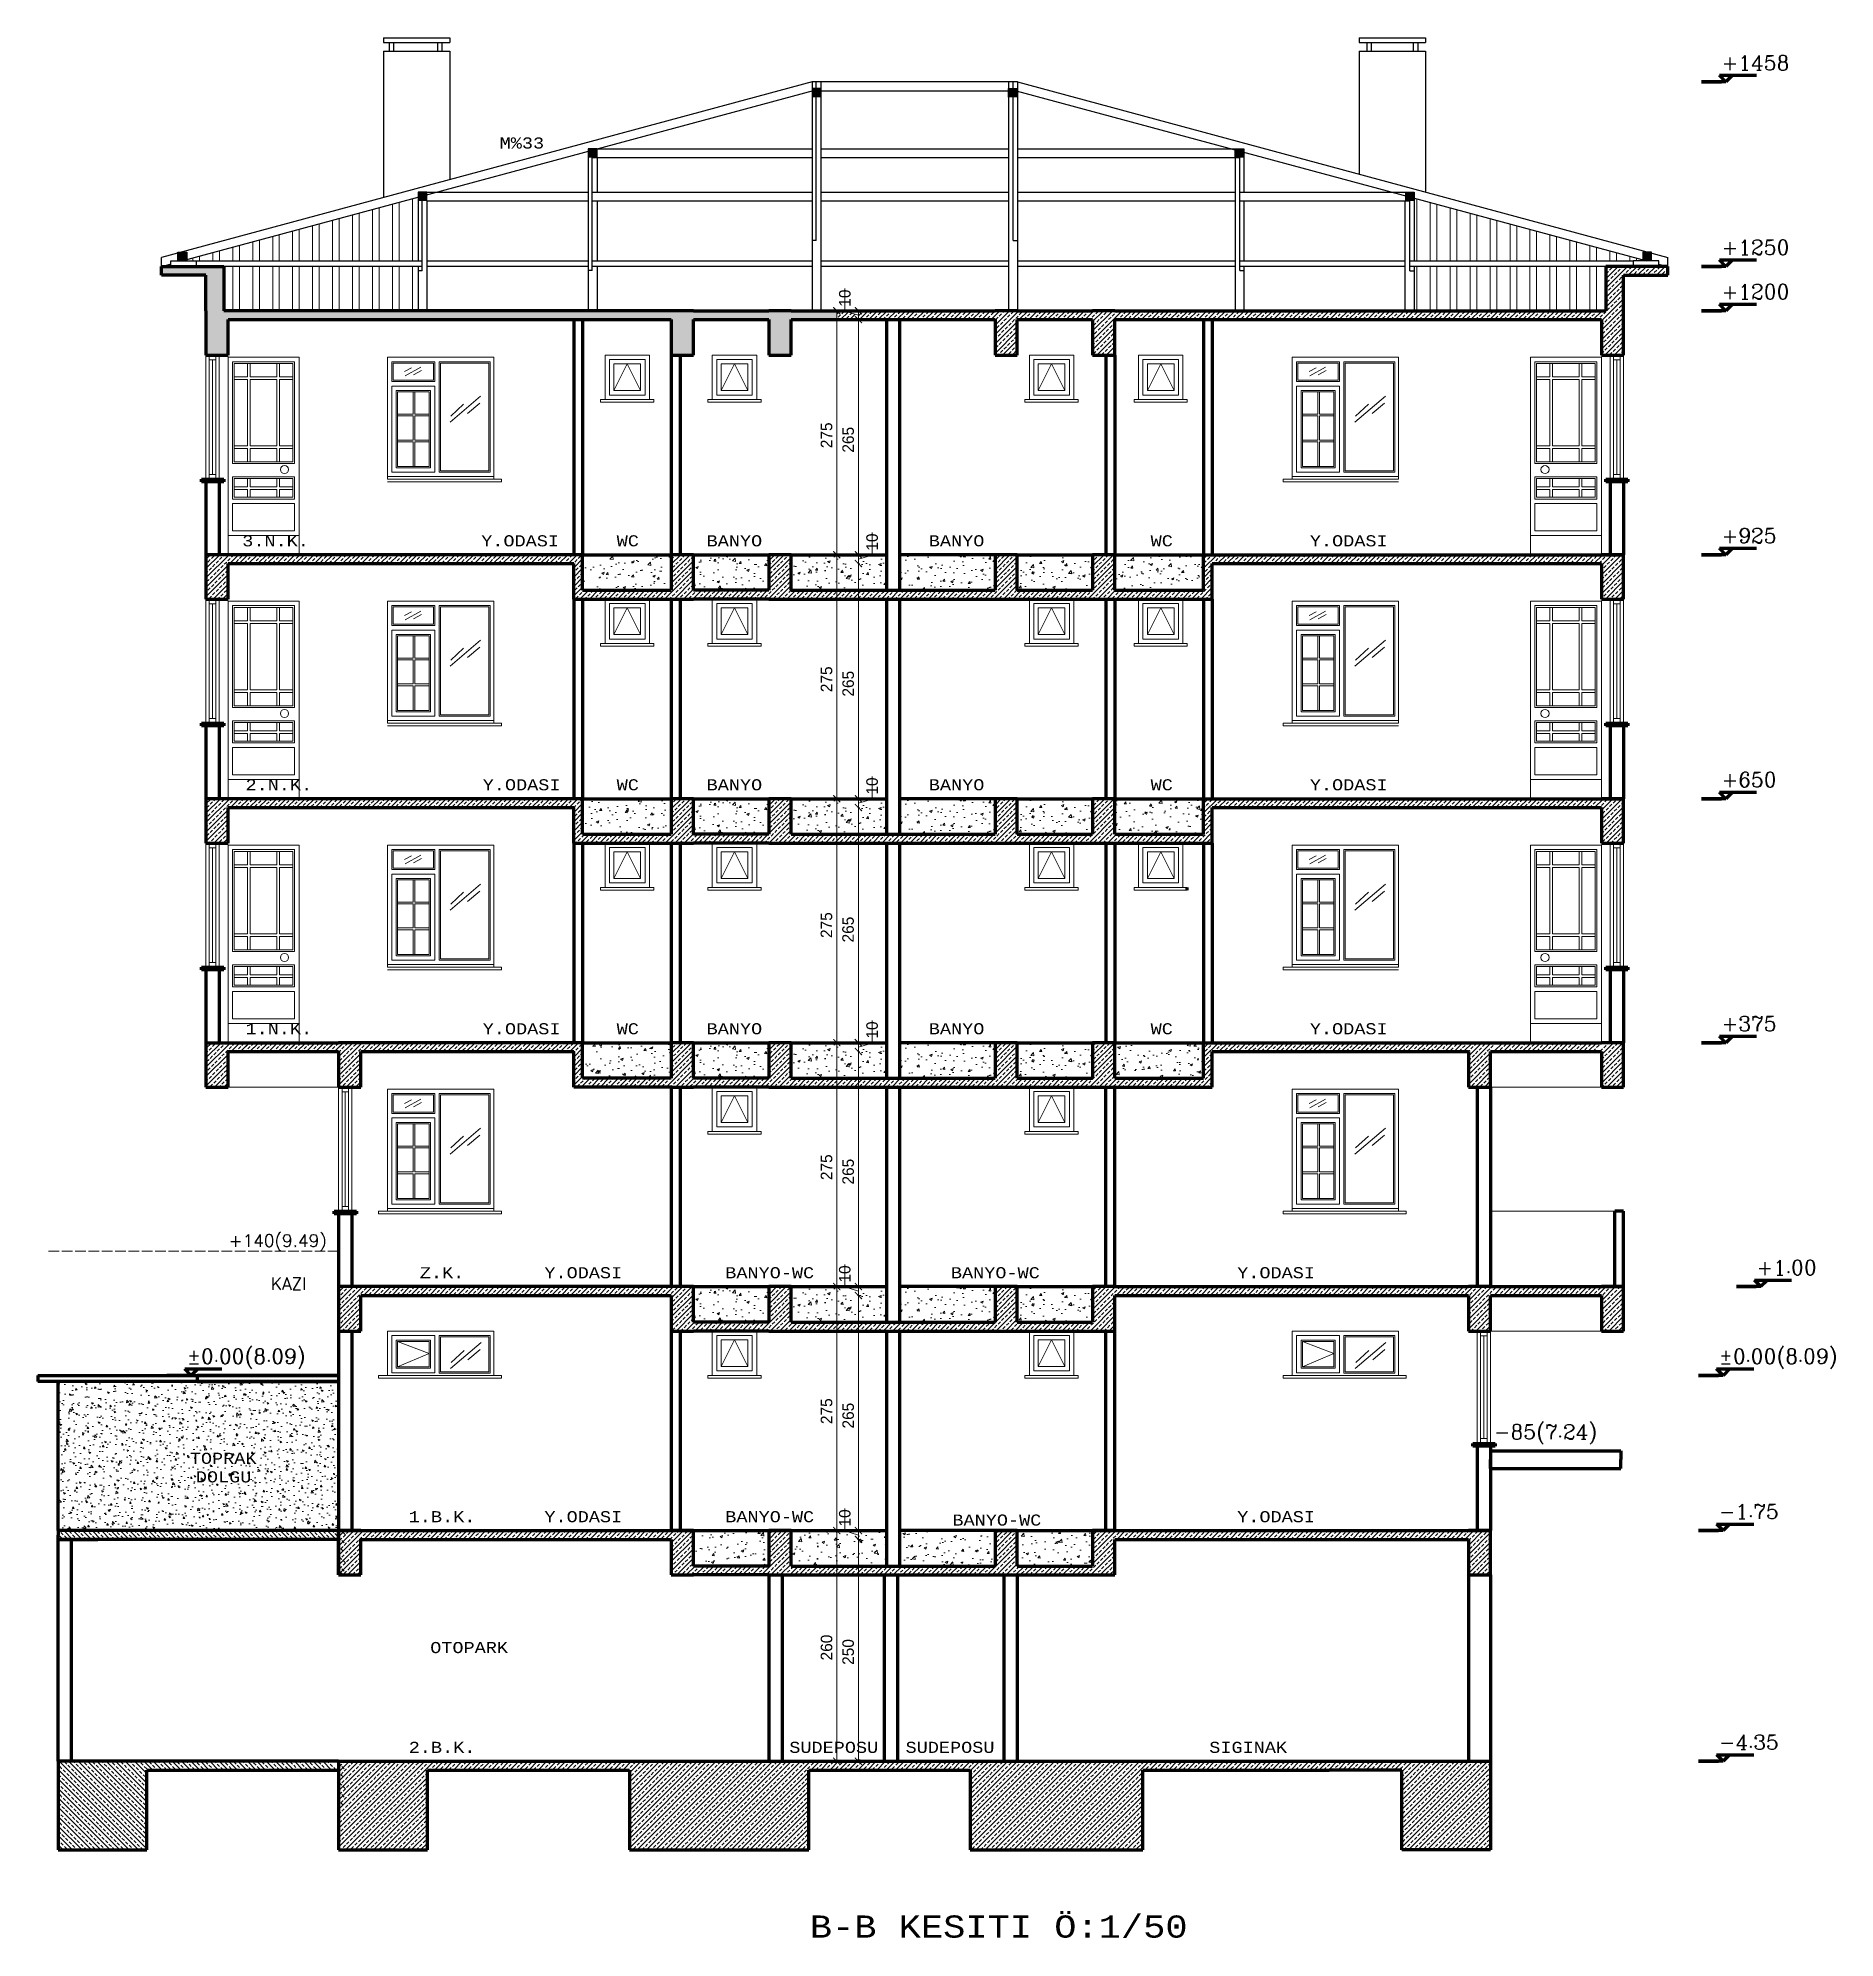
# Model space of a CAD drawing. Header units: millimetres. Extents: x 35860 to 71103, y -11298 to -8385.
# Drawn here: x 55999 to 58025, y -11198 to -9056 of the extents above; entities that cross this region are included whole.
import ezdxf
from ezdxf.enums import TextEntityAlignment as Align

# ---------------------------------------------------------------- set-up
doc = ezdxf.new("R2010")
doc.units = ezdxf.units.MM
doc.header["$MEASUREMENT"] = 0
doc.linetypes.add('ÇİZGİ1', pattern=[15, 12, -3])
doc.layers.get('0').update_dxf_attribs({"lineweight": 15})
doc.layers.get('Defpoints').update_dxf_attribs({"lineweight": 20})
for name, color, linetype, lineweight in [('02', 2, 'Continuous', 20), ('03_Yazı', 1, 'Continuous', 30), ('07', 3, 'Continuous', 70), ('Ölçü', 140, 'Continuous', 20)]:
    doc.layers.add(name, color=color, linetype=linetype, lineweight=lineweight)
doc.styles.add('C', font='')
doc.styles.add('ROMANC', font='romanc', dxfattribs={"height": 0.11})
doc.styles.get('C').set_extended_font_data('Courier New Tur')
pattern_1 = [(50, (2653.41, 65.105), (28.690407, -2.510085), [3, -33]), (355, (2653.41, 65.105), (-5.550053, 30.087685), [2.4, -26.4]), (100.4514, (2655.8, 64.895), (23.140375, 27.577582), [2.549608, -28.045684]), (46.1842, (2653.41, 73.105), (42.689642, -6.62076), [4.5, -49.5]), (96.6356, (2656.967, 72.553), (37.386508, 38.964715), [3.82441, -42.06852]), (351.1842, (2653.41, 73.105), (37.386478, 38.964744), [3.6, -39.6]), (21, (2657.41, 71.105), (23.876282, -16.104756), [3, -33]), (326, (2657.41, 71.105), (9.732613, 29.006002), [2.4, -26.4]), (71.4514, (2659.4, 69.762), (33.608905, 12.90122), [2.549608, -28.045684]), (37.5, (2653.409, 65.105), (0.4863942, 13.3157542), [0, -26.08, 0, -26.8, 0, -26.5]), (7.5, (2653.409, 65.105), (10.5227815, 15.7764685), [0, -15.28, 0, -25.48, 0, -10.1]), (327.5, (2644.489, 65.105), (21.3528974, -0.9021949), [0, -10, 0, -31.2, 0, -41.4]), (317.5, (2640.49, 65.105), (23.327447, 4.004199), [0, -13, 0, -20.72, 0, -29.4])]
pattern_2 = [(45, (2745.504, 65.1045), (-5.3033009, 5.3033009), []), (45, (2750.8075, 65.1045), (-5.3033009, 5.3033009), [3.75, -1.875])]
pattern_3 = [(90, (-8.576, 0), (-22.5, 4e-15), []), (90, (-1.076, 7.5), (-22.5, 4e-15), [])]

msp = doc.modelspace()

# ---------------------------------------------------------------- texts
at = {"layer": '03_Yazı'}
for s, height, style, p in [('+1458', 16.8, 'ROMANC', (57897.5, -9092.3)), ('+1250', 16.8, 'ROMANC', (57897.5, -9300.3)), ('+1200', 16.8, 'ROMANC', (57897.5, -9350.3)), ('+925', 16.8, 'ROMANC', (57897.5, -9625.3)), ('+650', 16.8, 'ROMANC', (57897.5, -9900.3)), ('+375', 16.8, 'ROMANC', (57897.5, -10175.3)), ('+140(9.49)', 14, 'ROMANC', (56214.4, -10418.5)), ('+1.00', 16.8, 'ROMANC', (57936.9, -10450.3)), ('KAZI', 14, 'ROMANC', (56261.8, -10467.1)), ('%%P0.00(8.09)', 16.8, 'ROMANC', (56167.3, -10550.3)), ('%%P0.00(8.09)', 16.8, 'ROMANC', (57894.3, -10550.3)), ('-85(7.24)', 16.8, 'ROMANC', (57640.7, -10635.5)), ('-1.75', 16.8, 'ROMANC', (57894.3, -10725.3)), ('-4.35', 16.8, 'ROMANC', (57894.3, -10985.3)), ('B-B KESITI Ö:1/50', 25, 'C', (56869.5, -11197.2))]:
    msp.add_text(s, height=height, dxfattribs=dict(at, style=style)).set_placement(p)
for s, p in [('10', (56915.4, -9358.8)), ('275', (56894.8, -9518.3)), ('265', (56919.2, -9523.3)), ('10', (56946.2, -9633.8)), ('275', (56894.8, -9793.3)), ('265', (56919.2, -9798.3)), ('10', (56946.2, -9908.8)), ('275', (56894.7, -10070.4)), ('265', (56919.1, -10075.4)), ('10', (56946.2, -10183.8)), ('275', (56894.8, -10343.3)), ('265', (56919.2, -10348.3)), ('10', (56915.4, -10458.8)), ('275', (56894.8, -10618.3)), ('265', (56919.2, -10623.3)), ('10', (56915.4, -10733.8)), ('260', (56894.8, -10884.7)), ('250', (56919.2, -10889.7))]:
    msp.add_text(s, height=13, rotation=90, dxfattribs=at).set_placement(p)
at = {"layer": '03_Yazı', "style": 'C'}
for tag, p in [('M%33', (56544.9, -9174.3)), ('3.N.K.', (56267.2, -9622.7)), ('Y.ODASI', (56542.9, -9622.7)), ('WC', (56664.3, -9622.7)), ('BANYO', (56784.5, -9622.7)), ('BANYO', (57035, -9622.7)), ('WC', (57266.3, -9622.7)), ('Y.ODASI', (57477.1, -9622.7)), ('2.N.K.', (56270.9, -9897.7)), ('Y.ODASI', (56544.6, -9897.7)), ('WC', (56664.3, -9897.7)), ('BANYO', (56784.5, -9897.7)), ('BANYO', (57035, -9897.7)), ('WC', (57266.3, -9897.7)), ('Y.ODASI', (57477.1, -9897.7)), ('1.N.K.', (56270.9, -10172.7)), ('Y.ODASI', (56544.6, -10172.7)), ('WC', (56664.3, -10172.7)), ('BANYO', (56784.5, -10172.7)), ('BANYO', (57035, -10172.7)), ('WC', (57266.3, -10172.7)), ('Y.ODASI', (57477.1, -10172.7)), ('Z.K.', (56454.9, -10447.7)), ('Y.ODASI', (56614.1, -10447.7)), ('BANYO-WC', (56824.3, -10447.7)), ('BANYO-WC', (57078.7, -10447.7)), ('Y.ODASI', (57395.2, -10447.7)), ('TOPRAK', (56208.1, -10656.9)), ('DOLGU', (56208.6, -10677.8)), ('1.B.K.', (56454.9, -10722.7)), ('Y.ODASI', (56614.1, -10722.7)), ('BANYO-WC', (56824.3, -10722.7)), ('BANYO-WC', (57080.4, -10726.5)), ('Y.ODASI', (57395.2, -10722.7)), ('OTOPARK', (56485.4, -10870.2)), ('2.B.K.', (56454.9, -10982.7)), ('SUDEPOSU', (56896.5, -10982.7)), ('SUDEPOSU', (57027.6, -10982.7)), ('SIGINAK', (57363.7, -10982.7))]:
    msp.add_attdef(tag, text='A:10.00m2', height=12.5, dxfattribs=at).set_placement(p, align=Align.MIDDLE_CENTER)

# ---------------------------------------------------------------- hatches: boundary and pattern name
h = msp.add_hatch()
h.set_pattern_fill('ANSI32,_O', color=256, scale=60, angle=45)
h.set_pattern_definition(pattern_3)
h.paths.add_polyline_path([(56427.8, -9313.4), (56208.7, -9313.4), (56208.7, -9363.4), (56427.8, -9363.4)])
h.paths.add_polyline_path([(56427.8, -9239.6), (56427.8, -9235.7), (56167.1, -9306.1), (56167.1, -9307.3), (56177.7, -9307.3), (56427.8, -9307.3)])
h = msp.add_hatch()
h.set_pattern_fill('ANSI32,_O', color=256, scale=60, angle=45)
h.set_pattern_definition(pattern_3)
h.paths.add_polyline_path([(57766.9, -9313.4), (57550.7, -9313.4), (57550.7, -9363.4), (57766.9, -9363.4)])
h.paths.add_polyline_path([(57550.7, -9236.5), (57550.7, -9239.6), (57550.7, -9307.3), (57797.9, -9307.3), (57808.5, -9307.3), (57808.5, -9306.1)])
h = msp.add_hatch()
h.set_pattern_fill('ANSI33', color=256, scale=30, style=0)
h.set_pattern_definition(pattern_2)
h.paths.add_polyline_path([(56848.3, -9373.4), (56899.9, -9373.4), (56899.9, -9363.4), (56898.7, -9363.4), (56848.3, -9363.4), (56823.3, -9363.4), (56738.3, -9363.4), (56713.3, -9363.4), (56208.7, -9363.4), (56208.7, -9313.4), (56188.7, -9313.4), (56138.7, -9313.4), (56138.7, -9323.4), (56188.7, -9323.4), (56188.7, -9363.4), (56188.7, -9413.4), (56213.7, -9413.4), (56213.7, -9373.4), (56713.3, -9373.4), (56713.3, -9413.4), (56738.3, -9413.4), (56738.3, -9373.4), (56823.3, -9373.4), (56823.3, -9413.4), (56848.3, -9413.4)])
h = msp.add_hatch()
h.set_pattern_fill('AR-CONC', color=256, scale=4, style=0)
h.set_pattern_definition(pattern_1)
h.paths.add_polyline_path([(56713.3, -9678.4), (56713.3, -9638.4), (56613.3, -9638.4), (56613.3, -9678.4)])
h.paths.add_polyline_path([(56613.3, -9913.4), (56613.3, -9953.4), (56713.3, -9953.4), (56713.3, -9913.4)])
h = msp.add_hatch()
h.set_pattern_fill('AR-CONC', color=256, scale=4, style=0)
h.set_pattern_definition([(50, (2653.41, 890.105), (28.690407, -2.510085), [3, -33]), (355, (2653.41, 890.105), (-5.550053, 30.087685), [2.4, -26.4]), (100.4514, (2655.8, 889.895), (23.140375, 27.577582), [2.549608, -28.045684]), (46.1842, (2653.41, 898.105), (42.689642, -6.62076), [4.5, -49.5]), (96.6356, (2656.967, 897.553), (37.386508, 38.964715), [3.82441, -42.06852]), (351.1842, (2653.41, 898.105), (37.386478, 38.964744), [3.6, -39.6]), (21, (2657.41, 896.105), (23.876282, -16.104756), [3, -33]), (326, (2657.41, 896.105), (9.732613, 29.006002), [2.4, -26.4]), (71.4514, (2659.4, 894.762), (33.608905, 12.90122), [2.549608, -28.045684]), (37.5, (2653.409, 890.105), (0.4863942, 13.3157542), [0, -26.08, 0, -26.8, 0, -26.5]), (7.5, (2653.409, 890.105), (10.5227815, 15.7764685), [0, -15.28, 0, -25.48, 0, -10.1]), (327.5, (2644.489, 890.105), (21.3528974, -0.9021949), [0, -10, 0, -31.2, 0, -41.4]), (317.5, (2640.49, 890.105), (23.327447, 4.004199), [0, -13, 0, -20.72, 0, -29.4])])
h.paths.add_polyline_path([(56970.8, -9638.4), (56970.8, -9678.4), (57078.3, -9678.4), (57078.3, -9638.4)])
h.paths.add_polyline_path([(57103.3, -9678.4), (57188.3, -9678.4), (57188.3, -9638.4), (57103.3, -9638.4)])
h.paths.add_polyline_path([(56848.3, -9638.4), (56848.3, -9678.4), (56955.8, -9678.4), (56955.8, -9638.4)])
h.paths.add_polyline_path([(56738.3, -9638.4), (56738.3, -9678.4), (56823.3, -9678.4), (56823.3, -9638.4)])
h = msp.add_hatch()
h.set_pattern_fill('AR-CONC', color=256, scale=4, style=0)
h.set_pattern_definition(pattern_1)
h.paths.add_polyline_path([(57313.3, -9678.4), (57313.3, -9638.4), (57213.3, -9638.4), (57213.3, -9678.4)])
h.paths.add_polyline_path([(57313.3, -9953.4), (57313.3, -9913.4), (57213.3, -9913.4), (57213.3, -9953.4)])
h.paths.add_polyline_path([(57213.3, -10188.4), (57213.3, -10228.4), (57313.3, -10228.4), (57313.3, -10188.4)])
h = msp.add_hatch()
h.set_pattern_fill('AR-CONC', color=256, scale=4, style=0)
h.set_pattern_definition([(50, (2653.41, 615.105), (28.690407, -2.510085), [3, -33]), (355, (2653.41, 615.105), (-5.550053, 30.087685), [2.4, -26.4]), (100.4514, (2655.8, 614.895), (23.140375, 27.577582), [2.549608, -28.045684]), (46.1842, (2653.41, 623.105), (42.689642, -6.62076), [4.5, -49.5]), (96.6356, (2656.967, 622.553), (37.386508, 38.964715), [3.82441, -42.06852]), (351.1842, (2653.41, 623.105), (37.386478, 38.964744), [3.6, -39.6]), (21, (2657.41, 621.105), (23.876282, -16.104756), [3, -33]), (326, (2657.41, 621.105), (9.732613, 29.006002), [2.4, -26.4]), (71.4514, (2659.4, 619.762), (33.608905, 12.90122), [2.549608, -28.045684]), (37.5, (2653.409, 615.105), (0.4863942, 13.3157542), [0, -26.08, 0, -26.8, 0, -26.5]), (7.5, (2653.409, 615.105), (10.5227815, 15.7764685), [0, -15.28, 0, -25.48, 0, -10.1]), (327.5, (2644.489, 615.105), (21.3528974, -0.9021949), [0, -10, 0, -31.2, 0, -41.4]), (317.5, (2640.49, 615.105), (23.327447, 4.004199), [0, -13, 0, -20.72, 0, -29.4])])
h.paths.add_polyline_path([(56970.8, -9913.4), (56970.8, -9953.4), (57078.3, -9953.4), (57078.3, -9913.4)])
h.paths.add_polyline_path([(57103.3, -9953.4), (57188.3, -9953.4), (57188.3, -9913.4), (57103.3, -9913.4)])
h.paths.add_polyline_path([(56848.3, -9913.4), (56848.3, -9953.4), (56955.8, -9953.4), (56955.8, -9913.4)])
h.paths.add_polyline_path([(56738.3, -9913.4), (56738.3, -9953.4), (56823.3, -9953.4), (56823.3, -9913.4)])
h = msp.add_hatch()
h.set_pattern_fill('AR-CONC', color=256, scale=4, style=0)
h.set_pattern_definition(pattern_1)
h.paths.add_polyline_path([(56613.3, -10188.4), (56613.3, -10228.4), (56713.3, -10228.4), (56713.3, -10188.4)])
h = msp.add_hatch()
h.set_pattern_fill('AR-CONC', color=256, scale=4, style=0)
h.set_pattern_definition([(50, (2653.41, 340.105), (28.690407, -2.510085), [3, -33]), (355, (2653.41, 340.105), (-5.550053, 30.087685), [2.4, -26.4]), (100.4514, (2655.8, 339.895), (23.140375, 27.577582), [2.549608, -28.045684]), (46.1842, (2653.41, 348.105), (42.689642, -6.62076), [4.5, -49.5]), (96.6356, (2656.967, 347.553), (37.386508, 38.964715), [3.82441, -42.06852]), (351.1842, (2653.41, 348.105), (37.386478, 38.964744), [3.6, -39.6]), (21, (2657.41, 346.105), (23.876282, -16.104756), [3, -33]), (326, (2657.41, 346.105), (9.732613, 29.006002), [2.4, -26.4]), (71.4514, (2659.4, 344.762), (33.608905, 12.90122), [2.549608, -28.045684]), (37.5, (2653.409, 340.105), (0.4863942, 13.3157542), [0, -26.08, 0, -26.8, 0, -26.5]), (7.5, (2653.409, 340.105), (10.5227815, 15.7764685), [0, -15.28, 0, -25.48, 0, -10.1]), (327.5, (2644.489, 340.105), (21.3528974, -0.9021949), [0, -10, 0, -31.2, 0, -41.4]), (317.5, (2640.49, 340.105), (23.327447, 4.004199), [0, -13, 0, -20.72, 0, -29.4])])
h.paths.add_polyline_path([(56970.8, -10188.4), (56970.8, -10228.4), (57078.3, -10228.4), (57078.3, -10188.4)])
h.paths.add_polyline_path([(57103.3, -10228.4), (57188.3, -10228.4), (57188.3, -10188.4), (57103.3, -10188.4)])
h.paths.add_polyline_path([(56848.3, -10188.4), (56848.3, -10228.4), (56955.8, -10228.4), (56955.8, -10188.4)])
h.paths.add_polyline_path([(56738.3, -10188.4), (56738.3, -10228.4), (56823.3, -10228.4), (56823.3, -10188.4)])
h = msp.add_hatch()
h.set_pattern_fill('AR-CONC', color=256, scale=4, style=0)
h.set_pattern_definition(pattern_1)
h.paths.add_polyline_path([(56970.8, -10463.4), (56970.8, -10503.4), (57078.3, -10503.4), (57078.3, -10463.4)])
h.paths.add_polyline_path([(57103.3, -10503.4), (57188.3, -10503.4), (57188.3, -10463.4), (57103.3, -10463.4)])
h.paths.add_polyline_path([(56848.3, -10463.4), (56848.3, -10503.4), (56955.8, -10503.4), (56955.8, -10463.4)])
h.paths.add_polyline_path([(56738.3, -10463.4), (56738.3, -10503.4), (56823.3, -10503.4), (56823.3, -10463.4)])
h = msp.add_hatch()
h.set_pattern_fill('ANSI33', color=256, scale=30, style=0)
h.set_pattern_definition(pattern_2)
h.paths.add_polyline_path([(56924.3, -10778.4), (56899.9, -10778.4), (56899.9, -10788.4), (56924.3, -10788.4)])
h.paths.add_polyline_path([(56924.3, -10503.4), (56899.9, -10503.4), (56899.9, -10513.4), (56924.3, -10513.4)])
h = msp.add_hatch()
h.set_pattern_fill('AR-CONC', color=256, scale=3, style=0)
h.set_pattern_definition([(130, (111229.792, 65.105), (-21.5178055, -1.882564), [2.25, -24.75]), (185, (111229.792, 65.105), (4.16254, 22.565764), [1.8, -19.8]), (79.5486, (111228, 64.948), (-17.3552815, 20.683186), [1.912206, -21.034263]), (133.8158, (111229.792, 71.105), (-32.017231, -4.96557), [3.375, -37.125]), (83.3644, (111227.124, 70.69), (-28.039881, 29.223536), [2.868309, -31.55139]), (188.8158, (111229.792, 71.105), (-28.039858, 29.223558), [2.7, -29.7]), (159, (111226.792, 69.605), (-17.9072116, -12.0785667), [2.25, -24.75]), (214, (111226.792, 69.605), (-7.29946, 21.754501), [1.8, -19.8]), (108.5486, (111225.3, 68.598), (-25.206679, 9.675915), [1.912206, -21.034263]), (142.5, (111229.792, 65.1045), (-0.3647957, 9.9868156), [0, -19.56, 0, -20.1, 0, -19.875]), (172.5, (111229.792, 65.105), (-7.8920861, 11.8323514), [0, -11.46, 0, -19.11, 0, -7.575]), (212.5, (111236.482, 65.1045), (-16.0146731, -0.6766462), [0, -7.5, 0, -23.4, 0, -31.05]), (222.5, (111239.482, 65.105), (-17.495585, 3.0031495), [0, -9.75, 0, -15.54, 0, -22.05])])
h.paths.add_polyline_path([(56022, -10570.4), (56338.3, -10570.4), (56338.3, -10738.4), (56031, -10738.4), (56022, -10738.4)])
h.paths.add_polyline_path([(56243.7, -10688.5), (56168.3, -10688.5), (56168.3, -10663.6), (56243.7, -10663.6)], flags=24)
h.paths.add_polyline_path([(56250.3, -10667.6), (56161.8, -10667.6), (56161.8, -10642.7), (56250.3, -10642.7)], flags=24)
h = msp.add_hatch()
h.set_pattern_fill('AR-CONC', color=256, scale=4, style=0)
h.set_pattern_definition(pattern_1)
h.paths.add_polyline_path([(56823.3, -10778.4), (56823.3, -10738.4), (56738.3, -10738.4), (56738.3, -10778.4)])
h.paths.add_polyline_path([(56955.8, -10778.4), (56955.8, -10738.4), (56848.3, -10738.4), (56848.3, -10778.4)])
h.paths.add_polyline_path([(57078.3, -10778.4), (57078.3, -10738.4), (56970.8, -10738.4), (56970.8, -10778.4)])
h.paths.add_polyline_path([(57188.3, -10778.4), (57188.3, -10738.4), (57103.3, -10738.4), (57103.3, -10778.4)])
at = {"layer": '03_Yazı'}
for points in [[(56872.1, -9122.8), (56872.1, -9112.8), (56882.1, -9112.8), (56882.1, -9122.8)], [(57103.6, -9122.8), (57103.6, -9112.8), (57093.6, -9112.8), (57093.6, -9122.8)], [(56619.6, -9191), (56619.6, -9181), (56629.6, -9181), (56629.6, -9191)], [(57358.9, -9191), (57358.9, -9181), (57348.9, -9181), (57348.9, -9191)], [(56427.8, -9239.6), (56427.8, -9229.6), (56437.8, -9229.6), (56437.8, -9239.6)], [(57550.7, -9239.6), (57550.7, -9229.6), (57540.7, -9229.6), (57540.7, -9239.6)], [(56167.1, -9307.3), (56167.1, -9297.3), (56157.1, -9297.3), (56157.1, -9307.3)], [(57818.5, -9307.3), (57818.5, -9297.3), (57808.5, -9297.3), (57808.5, -9307.3)]]:
    msp.add_hatch(color=256, dxfattribs=at).paths.add_polyline_path(points)

# ---------------------------------------------------------------- linework, layer by layer
for p, q in [((57766.9, -9316.8), (57770.3, -9313.4)), ((57766.9, -9327.4), (57780.9, -9313.4)), ((57766.9, -9338), (57791.5, -9313.4)), ((57771.2, -9317.8), (57773.9, -9315.1)), ((57775.2, -9313.8), (57775.6, -9313.4)), ((57784.5, -9315.1), (57786.2, -9313.4)), ((57792.1, -9323.4), (57802.1, -9313.4)), ((57793.8, -9316.4), (57796.4, -9313.8)), ((57802.7, -9323.4), (57812.7, -9313.4)), ((57803, -9317.8), (57805.7, -9315.1)), ((57807, -9313.8), (57807.4, -9313.4)), ((57813.3, -9323.4), (57823.3, -9313.4)), ((57816.3, -9315.1), (57818, -9313.4)), ((57823.9, -9323.4), (57833.9, -9313.4)), ((57825.6, -9316.4), (57828.2, -9313.8)), ((57834.9, -9317.8), (57836.9, -9315.7)), ((57766.9, -9348.6), (57786.9, -9328.6)), ((57766.9, -9332.7), (57767.3, -9332.3)), ((57767.3, -9321.7), (57769.9, -9319.1)), ((57768.6, -9331), (57771.2, -9328.4)), ((57772.6, -9327), (57775.2, -9324.4)), ((57773.9, -9336.3), (57776.5, -9333.7)), ((57776.5, -9323.1), (57779.2, -9320.4)), ((57777.9, -9332.3), (57780.5, -9329.7)), ((57780.5, -9319.1), (57783.2, -9316.4)), ((57781.8, -9328.4), (57784.5, -9325.7)), ((57783.2, -9337.6), (57785.8, -9335)), ((57785.8, -9324.4), (57788.5, -9321.7)), ((57789.8, -9320.4), (57792.4, -9317.8)), ((57797.4, -9323.4), (57797.7, -9323.1)), ((57799.1, -9321.7), (57801.7, -9319.1)), ((57808.4, -9323.1), (57811, -9320.4)), ((57812.3, -9319.1), (57815, -9316.4)), ((57818.6, -9323.4), (57820.3, -9321.7)), ((57821.6, -9320.4), (57824.3, -9317.8)), ((57829.2, -9323.4), (57829.6, -9323.1)), ((57830.9, -9321.7), (57833.5, -9319.1)), ((57834.5, -9323.4), (57836.9, -9321)), ((57761.9, -9374.8), (57786.9, -9349.8)), ((57766.9, -9359.2), (57786.9, -9339.2)), ((57766.9, -9343.3), (57768.6, -9341.6)), ((57767.3, -9353.6), (57769.9, -9350.9)), ((57769.9, -9340.3), (57772.6, -9337.6)), ((57771.2, -9349.6), (57773.9, -9346.9)), ((57772.6, -9358.9), (57775.2, -9356.2)), ((57775.2, -9345.6), (57777.9, -9343)), ((57776.5, -9354.9), (57779.2, -9352.2)), ((57779.2, -9341.6), (57781.8, -9339)), ((57780.5, -9350.9), (57783.2, -9348.3)), ((57781.8, -9360.2), (57784.5, -9357.5)), ((57784.5, -9346.9), (57786.9, -9344.5)), ((57785.8, -9356.2), (57786.9, -9355.1)), ((56899.9, -9367.1), (56903.6, -9363.4)), ((56899.9, -9372.4), (56900.2, -9372.1)), ((56901.5, -9370.8), (56904.1, -9368.1)), ((56904.2, -9373.4), (56912.7, -9364.9)), ((56905.5, -9366.8), (56908.1, -9364.2)), ((56910.8, -9372.1), (56913.4, -9369.5)), ((56914.7, -9368.1), (56916.7, -9366.1)), ((56914.8, -9373.4), (56920.8, -9367.4)), ((56920.1, -9373.4), (56922.7, -9370.8)), ((56924, -9369.5), (56924.3, -9369.2)), ((56924.3, -9363.9), (56924.8, -9363.4)), ((56924.3, -9369.2), (56926.7, -9366.8)), ((56925.4, -9373.4), (56935.4, -9363.4)), ((56928, -9365.5), (56930.1, -9363.4)), ((56930.7, -9373.4), (56932, -9372.1)), ((56933.3, -9370.8), (56936, -9368.1)), ((56936, -9373.4), (56946, -9363.4)), ((56937.3, -9366.8), (56939.9, -9364.2)), ((56942.6, -9372.1), (56945.2, -9369.5)), ((56946.6, -9373.4), (56956.6, -9363.4)), ((56946.6, -9368.1), (56949.2, -9365.5)), ((56950.5, -9364.2), (56951.3, -9363.4)), ((56951.9, -9373.4), (56954.5, -9370.8)), ((56955.8, -9369.5), (56958.5, -9366.8)), ((56957.2, -9373.4), (56967.2, -9363.4)), ((56959.8, -9365.5), (56961.9, -9363.4)), ((56962.5, -9373.4), (56963.8, -9372.1)), ((56965.1, -9370.8), (56967.8, -9368.1)), ((56967.8, -9373.4), (56977.8, -9363.4)), ((56969.1, -9366.8), (56971.8, -9364.2)), ((56974.4, -9372.1), (56977.1, -9369.5)), ((56978.4, -9373.4), (56988.4, -9363.4)), ((56978.4, -9368.1), (56981, -9365.5)), ((56982.4, -9364.2), (56983.1, -9363.4)), ((56983.7, -9373.4), (56986.3, -9370.8)), ((56987.7, -9369.5), (56990.3, -9366.8)), ((56989, -9373.4), (56999, -9363.4)), ((56991.6, -9365.5), (56993.7, -9363.4)), ((56994.3, -9373.4), (56995.6, -9372.1)), ((56996.9, -9370.8), (56999.6, -9368.1)), ((56999.6, -9373.4), (57009.6, -9363.4)), ((57000.9, -9366.8), (57003.6, -9364.2)), ((57006.2, -9372.1), (57008.9, -9369.5)), ((57010.2, -9373.4), (57020.2, -9363.4)), ((57010.2, -9368.1), (57012.9, -9365.5)), ((57014.2, -9364.2), (57014.9, -9363.4)), ((57015.5, -9373.4), (57018.2, -9370.8)), ((57019.5, -9369.5), (57022.1, -9366.8)), ((57020.8, -9373.4), (57030.8, -9363.4)), ((57023.5, -9365.5), (57025.5, -9363.4)), ((57026.1, -9373.4), (57027.4, -9372.1)), ((57028.8, -9370.8), (57031.4, -9368.1)), ((57031.4, -9373.4), (57041.4, -9363.4)), ((57032.7, -9366.8), (57035.4, -9364.2)), ((57038, -9372.1), (57040.7, -9369.5)), ((57042, -9373.4), (57052, -9363.4)), ((57042, -9368.1), (57044.7, -9365.5)), ((57046, -9364.2), (57046.7, -9363.4)), ((57047.4, -9373.4), (57050, -9370.8)), ((57051.3, -9369.5), (57054, -9366.8)), ((57052.7, -9373.4), (57062.7, -9363.4)), ((57055.3, -9365.5), (57057.4, -9363.4)), ((57058, -9373.4), (57059.3, -9372.1)), ((57060.6, -9370.8), (57063.2, -9368.1)), ((57063.3, -9373.4), (57073.3, -9363.4)), ((57064.6, -9366.8), (57067.2, -9364.2)), ((57069.9, -9372.1), (57072.5, -9369.5)), ((57073.8, -9368.1), (57076.5, -9365.5)), ((57073.9, -9373.4), (57083.9, -9363.4)), ((57077.8, -9364.2), (57078.6, -9363.4)), ((57078.3, -9379.6), (57094.5, -9363.4)), ((57078.3, -9390.2), (57105.1, -9363.4)), ((57078.3, -9400.8), (57103.3, -9375.8)), ((57079.1, -9373.4), (57081.8, -9370.8)), ((57080.5, -9382.7), (57083.1, -9380.1)), ((57083.1, -9369.5), (57085.8, -9366.8)), ((57084.5, -9378.7), (57087.1, -9376.1)), ((57087.1, -9365.5), (57089.2, -9363.4)), ((57088.4, -9374.8), (57091.1, -9372.1)), ((57092.4, -9370.8), (57095.1, -9368.1)), ((57093.7, -9380.1), (57096.4, -9377.4)), ((57096.4, -9366.8), (57099, -9364.2)), ((57097.7, -9376.1), (57100.4, -9373.4)), ((57101.7, -9372.1), (57104.3, -9369.5)), ((57105.7, -9373.4), (57115.7, -9363.4)), ((57105.7, -9368.1), (57108.3, -9365.5)), ((57109.6, -9364.2), (57110.4, -9363.4)), ((57111, -9373.4), (57113.6, -9370.8)), ((57114.9, -9369.5), (57117.6, -9366.8)), ((57116.3, -9373.4), (57126.3, -9363.4)), ((57118.9, -9365.5), (57121, -9363.4)), ((57121.6, -9373.4), (57122.9, -9372.1)), ((57124.2, -9370.8), (57126.9, -9368.1)), ((57126.9, -9373.4), (57136.9, -9363.4)), ((57128.2, -9366.8), (57130.9, -9364.2)), ((57133.5, -9372.1), (57136.2, -9369.5)), ((57137.5, -9373.4), (57147.5, -9363.4)), ((57137.5, -9368.1), (57140.1, -9365.5)), ((57141.5, -9364.2), (57142.2, -9363.4)), ((57142.8, -9373.4), (57145.4, -9370.8)), ((57146.8, -9369.5), (57149.4, -9366.8)), ((57148.1, -9373.4), (57158.1, -9363.4)), ((57150.7, -9365.5), (57152.8, -9363.4)), ((57153.4, -9373.4), (57154.7, -9372.1)), ((57156, -9370.8), (57158.7, -9368.1)), ((57158.7, -9373.4), (57168.7, -9363.4)), ((57160, -9366.8), (57162.7, -9364.2)), ((57165.3, -9372.1), (57168, -9369.5)), ((57169.3, -9373.4), (57179.3, -9363.4)), ((57169.3, -9368.1), (57172, -9365.5)), ((57173.3, -9364.2), (57174, -9363.4)), ((57174.6, -9373.4), (57177.3, -9370.8)), ((57178.6, -9369.5), (57181.2, -9366.8)), ((57179.9, -9373.4), (57189.9, -9363.4)), ((57182.6, -9365.5), (57184.6, -9363.4)), ((57185.2, -9373.4), (57186.5, -9372.1)), ((57187.9, -9370.8), (57190.5, -9368.1)), ((57188.3, -9375.6), (57200.5, -9363.4)), ((57188.3, -9386.2), (57211.1, -9363.4)), ((57188.3, -9396.8), (57221.8, -9363.4)), ((57189.2, -9380.1), (57191.8, -9377.4)), ((57191.8, -9366.8), (57194.5, -9364.2)), ((57193.2, -9376.1), (57195.8, -9373.4)), ((57197.1, -9372.1), (57199.8, -9369.5)), ((57198.5, -9381.4), (57201.1, -9378.7)), ((57201.1, -9368.1), (57203.8, -9365.5)), ((57202.4, -9377.4), (57205.1, -9374.8)), ((57205.1, -9364.2), (57205.8, -9363.4)), ((57206.4, -9373.4), (57209.1, -9370.8)), ((57207.8, -9382.7), (57210.4, -9380.1)), ((57210.4, -9369.5), (57213.1, -9366.8)), ((57211.7, -9378.7), (57213.3, -9377.1)), ((57214.4, -9365.5), (57216.4, -9363.4)), ((57217.1, -9373.4), (57218.4, -9372.1)), ((57219.7, -9370.8), (57222.3, -9368.1)), ((57222.4, -9373.4), (57232.4, -9363.4)), ((57223.7, -9366.8), (57226.3, -9364.2)), ((57229, -9372.1), (57231.6, -9369.5)), ((57232.9, -9368.1), (57235.6, -9365.5)), ((57233, -9373.4), (57243, -9363.4)), ((57236.9, -9364.2), (57237.7, -9363.4)), ((57238.3, -9373.4), (57240.9, -9370.8)), ((57242.2, -9369.5), (57244.9, -9366.8)), ((57243.6, -9373.4), (57253.6, -9363.4)), ((57246.2, -9365.5), (57248.3, -9363.4)), ((57248.9, -9373.4), (57250.2, -9372.1)), ((57251.5, -9370.8), (57254.2, -9368.1)), ((57254.2, -9373.4), (57264.2, -9363.4)), ((57255.5, -9366.8), (57258.1, -9364.2)), ((57260.8, -9372.1), (57263.4, -9369.5)), ((57264.8, -9373.4), (57274.8, -9363.4)), ((57264.8, -9368.1), (57267.4, -9365.5)), ((57268.7, -9364.2), (57269.5, -9363.4)), ((57270.1, -9373.4), (57272.7, -9370.8)), ((57274, -9369.5), (57276.7, -9366.8)), ((57275.4, -9373.4), (57285.4, -9363.4)), ((57278, -9365.5), (57280.1, -9363.4)), ((57280.7, -9373.4), (57282, -9372.1)), ((57283.3, -9370.8), (57286, -9368.1)), ((57286, -9373.4), (57296, -9363.4)), ((57287.3, -9366.8), (57290, -9364.2)), ((57292.6, -9372.1), (57295.3, -9369.5)), ((57296.6, -9373.4), (57306.6, -9363.4)), ((57296.6, -9368.1), (57299.2, -9365.5)), ((57300.6, -9364.2), (57301.3, -9363.4)), ((57301.9, -9373.4), (57304.5, -9370.8)), ((57305.9, -9369.5), (57308.5, -9366.8)), ((57307.2, -9373.4), (57317.2, -9363.4)), ((57309.8, -9365.5), (57311.9, -9363.4)), ((57312.5, -9373.4), (57313.8, -9372.1)), ((57315.1, -9370.8), (57317.8, -9368.1)), ((57317.8, -9373.4), (57327.8, -9363.4)), ((57319.1, -9366.8), (57321.8, -9364.2)), ((57324.4, -9372.1), (57327.1, -9369.5)), ((57328.4, -9373.4), (57338.4, -9363.4)), ((57328.4, -9368.1), (57331.1, -9365.5)), ((57332.4, -9364.2), (57333.1, -9363.4)), ((57333.7, -9373.4), (57336.4, -9370.8)), ((57337.7, -9369.5), (57340.3, -9366.8)), ((57339, -9373.4), (57349, -9363.4)), ((57341.7, -9365.5), (57343.7, -9363.4)), ((57344.3, -9373.4), (57345.6, -9372.1)), ((57347, -9370.8), (57349.6, -9368.1)), ((57349.6, -9373.4), (57359.6, -9363.4)), ((57350.9, -9366.8), (57353.6, -9364.2)), ((57356.2, -9372.1), (57358.9, -9369.5)), ((57360.2, -9373.4), (57370.2, -9363.4)), ((57360.2, -9368.1), (57362.9, -9365.5)), ((57364.2, -9364.2), (57364.9, -9363.4)), ((57365.5, -9373.4), (57368.2, -9370.8)), ((57369.5, -9369.5), (57372.2, -9366.8)), ((57370.9, -9373.4), (57380.9, -9363.4)), ((57373.5, -9365.5), (57375.5, -9363.4)), ((57376.2, -9373.4), (57377.5, -9372.1)), ((57378.8, -9370.8), (57381.4, -9368.1)), ((57381.5, -9373.4), (57391.5, -9363.4)), ((57382.8, -9366.8), (57385.4, -9364.2)), ((57388.1, -9372.1), (57390.7, -9369.5)), ((57392, -9368.1), (57394.7, -9365.5)), ((57392.1, -9373.4), (57402.1, -9363.4)), ((57396, -9364.2), (57396.8, -9363.4)), ((57397.4, -9373.4), (57400, -9370.8)), ((57401.3, -9369.5), (57404, -9366.8)), ((57402.7, -9373.4), (57412.7, -9363.4)), ((57405.3, -9365.5), (57407.4, -9363.4)), ((57408, -9373.4), (57409.3, -9372.1)), ((57410.6, -9370.8), (57413.3, -9368.1)), ((57413.3, -9373.4), (57423.3, -9363.4)), ((57414.6, -9366.8), (57417.2, -9364.2)), ((57419.9, -9372.1), (57422.5, -9369.5)), ((57423.9, -9373.4), (57433.9, -9363.4)), ((57423.9, -9368.1), (57426.5, -9365.5)), ((57427.8, -9364.2), (57428.6, -9363.4)), ((57429.2, -9373.4), (57431.8, -9370.8)), ((57433.1, -9369.5), (57435.8, -9366.8)), ((57434.5, -9373.4), (57444.5, -9363.4)), ((57437.1, -9365.5), (57439.2, -9363.4)), ((57439.8, -9373.4), (57441.1, -9372.1)), ((57442.4, -9370.8), (57445.1, -9368.1)), ((57445.1, -9373.4), (57455.1, -9363.4)), ((57446.4, -9366.8), (57449.1, -9364.2)), ((57451.7, -9372.1), (57454.4, -9369.5)), ((57455.7, -9373.4), (57465.7, -9363.4)), ((57455.7, -9368.1), (57458.3, -9365.5)), ((57459.7, -9364.2), (57460.4, -9363.4)), ((57461, -9373.4), (57463.6, -9370.8)), ((57465, -9369.5), (57467.6, -9366.8)), ((57466.3, -9373.4), (57476.3, -9363.4)), ((57468.9, -9365.5), (57471, -9363.4)), ((57471.6, -9373.4), (57472.9, -9372.1)), ((57474.2, -9370.8), (57476.9, -9368.1)), ((57476.9, -9373.4), (57486.9, -9363.4)), ((57478.2, -9366.8), (57480.9, -9364.2)), ((57483.5, -9372.1), (57486.2, -9369.5)), ((57487.5, -9373.4), (57497.5, -9363.4)), ((57487.5, -9368.1), (57490.2, -9365.5)), ((57491.5, -9364.2), (57492.2, -9363.4)), ((57492.8, -9373.4), (57495.5, -9370.8)), ((57496.8, -9369.5), (57499.4, -9366.8)), ((57498.1, -9373.4), (57508.1, -9363.4)), ((57500.8, -9365.5), (57502.8, -9363.4)), ((57503.4, -9373.4), (57504.7, -9372.1)), ((57506.1, -9370.8), (57508.7, -9368.1)), ((57508.7, -9373.4), (57518.7, -9363.4)), ((57510, -9366.8), (57512.7, -9364.2)), ((57515.3, -9372.1), (57518, -9369.5)), ((57519.3, -9373.4), (57529.3, -9363.4)), ((57519.3, -9368.1), (57522, -9365.5)), ((57523.3, -9364.2), (57524, -9363.4)), ((57524.6, -9373.4), (57527.3, -9370.8)), ((57528.6, -9369.5), (57531.3, -9366.8)), ((57530, -9373.4), (57540, -9363.4)), ((57532.6, -9365.5), (57534.6, -9363.4)), ((57535.3, -9373.4), (57536.6, -9372.1)), ((57537.9, -9370.8), (57540.5, -9368.1)), ((57540.6, -9373.4), (57550.6, -9363.4)), ((57541.9, -9366.8), (57544.5, -9364.2)), ((57547.2, -9372.1), (57549.8, -9369.5)), ((57551.1, -9368.1), (57553.8, -9365.5)), ((57551.2, -9373.4), (57561.2, -9363.4)), ((57555.1, -9364.2), (57555.9, -9363.4)), ((57556.5, -9373.4), (57559.1, -9370.8)), ((57560.4, -9369.5), (57563.1, -9366.8)), ((57561.8, -9373.4), (57571.8, -9363.4)), ((57564.4, -9365.5), (57566.5, -9363.4)), ((57567.1, -9373.4), (57568.4, -9372.1)), ((57569.7, -9370.8), (57572.4, -9368.1)), ((57572.4, -9373.4), (57582.4, -9363.4)), ((57573.7, -9366.8), (57576.3, -9364.2)), ((57579, -9372.1), (57581.6, -9369.5)), ((57583, -9373.4), (57593, -9363.4)), ((57583, -9368.1), (57585.6, -9365.5)), ((57586.9, -9364.2), (57587.7, -9363.4)), ((57588.3, -9373.4), (57590.9, -9370.8)), ((57592.2, -9369.5), (57594.9, -9366.8)), ((57593.6, -9373.4), (57603.6, -9363.4)), ((57596.2, -9365.5), (57598.3, -9363.4)), ((57598.9, -9373.4), (57600.2, -9372.1)), ((57601.5, -9370.8), (57604.2, -9368.1)), ((57604.2, -9373.4), (57614.2, -9363.4)), ((57605.5, -9366.8), (57608.2, -9364.2)), ((57610.8, -9372.1), (57613.5, -9369.5)), ((57614.8, -9373.4), (57624.8, -9363.4)), ((57614.8, -9368.1), (57617.4, -9365.5)), ((57618.8, -9364.2), (57619.5, -9363.4)), ((57620.1, -9373.4), (57622.7, -9370.8)), ((57624.1, -9369.5), (57626.7, -9366.8)), ((57625.4, -9373.4), (57635.4, -9363.4)), ((57628, -9365.5), (57630.1, -9363.4)), ((57630.7, -9373.4), (57632, -9372.1)), ((57633.3, -9370.8), (57636, -9368.1)), ((57636, -9373.4), (57646, -9363.4)), ((57637.3, -9366.8), (57640, -9364.2)), ((57642.6, -9372.1), (57645.3, -9369.5)), ((57646.6, -9373.4), (57656.6, -9363.4)), ((57646.6, -9368.1), (57649.3, -9365.5)), ((57650.6, -9364.2), (57651.3, -9363.4)), ((57651.9, -9373.4), (57654.6, -9370.8)), ((57655.9, -9369.5), (57658.5, -9366.8)), ((57657.2, -9373.4), (57667.2, -9363.4)), ((57659.9, -9365.5), (57661.9, -9363.4)), ((57662.5, -9373.4), (57663.8, -9372.1)), ((57665.2, -9370.8), (57667.8, -9368.1)), ((57667.8, -9373.4), (57677.8, -9363.4)), ((57669.1, -9366.8), (57671.8, -9364.2)), ((57674.4, -9372.1), (57677.1, -9369.5)), ((57678.4, -9373.4), (57688.4, -9363.4)), ((57678.4, -9368.1), (57681.1, -9365.5)), ((57682.4, -9364.2), (57683.1, -9363.4)), ((57683.7, -9373.4), (57686.4, -9370.8)), ((57687.7, -9369.5), (57690.4, -9366.8)), ((57689, -9373.4), (57699, -9363.4)), ((57691.7, -9365.5), (57693.7, -9363.4)), ((57694.4, -9373.4), (57695.7, -9372.1)), ((57697, -9370.8), (57699.6, -9368.1)), ((57699.7, -9373.4), (57709.7, -9363.4)), ((57701, -9366.8), (57703.6, -9364.2)), ((57706.3, -9372.1), (57708.9, -9369.5)), ((57710.2, -9368.1), (57712.9, -9365.5)), ((57710.3, -9373.4), (57720.3, -9363.4)), ((57714.2, -9364.2), (57715, -9363.4)), ((57715.6, -9373.4), (57718.2, -9370.8)), ((57719.5, -9369.5), (57722.2, -9366.8)), ((57720.9, -9373.4), (57730.9, -9363.4)), ((57723.5, -9365.5), (57725.6, -9363.4)), ((57726.2, -9373.4), (57727.5, -9372.1)), ((57728.8, -9370.8), (57731.5, -9368.1)), ((57731.5, -9373.4), (57741.5, -9363.4)), ((57732.8, -9366.8), (57735.4, -9364.2)), ((57738.1, -9372.1), (57740.7, -9369.5)), ((57742.1, -9373.4), (57752.1, -9363.4)), ((57742.1, -9368.1), (57744.7, -9365.5)), ((57746, -9364.2), (57746.8, -9363.4)), ((57747.4, -9373.4), (57750, -9370.8)), ((57751.3, -9369.5), (57754, -9366.8)), ((57752.7, -9373.4), (57762.7, -9363.4)), ((57755.3, -9365.5), (57757.4, -9363.4)), ((57758, -9373.4), (57759.3, -9372.1)), ((57760.6, -9370.8), (57763.3, -9368.1)), ((57761.9, -9385.4), (57786.9, -9360.4)), ((57761.9, -9396), (57786.9, -9371)), ((57761.9, -9380.1), (57764.6, -9377.4)), ((57764.6, -9366.8), (57767.3, -9364.2)), ((57765.9, -9376.1), (57768.6, -9373.4)), ((57768.6, -9362.8), (57771.2, -9360.2)), ((57769.9, -9372.1), (57772.6, -9369.5)), ((57771.2, -9381.4), (57773.9, -9378.7)), ((57773.9, -9368.1), (57776.5, -9365.5)), ((57775.2, -9377.4), (57777.9, -9374.8)), ((57777.9, -9364.2), (57780.5, -9361.5)), ((57779.2, -9373.4), (57781.8, -9370.8)), ((57780.5, -9382.7), (57783.2, -9380.1)), ((57783.2, -9369.5), (57785.8, -9366.8)), ((57784.5, -9378.7), (57786.9, -9376.3)), ((57078.3, -9384.9), (57079.1, -9384.1)), ((57078.3, -9411.4), (57103.3, -9386.4)), ((57078.3, -9395.5), (57080.5, -9393.3)), ((57081.8, -9392), (57084.5, -9389.4)), ((57083.1, -9401.3), (57085.8, -9398.6)), ((57085.8, -9388), (57088.4, -9385.4)), ((57086.9, -9413.4), (57103.3, -9397)), ((57087.1, -9397.3), (57089.8, -9394.7)), ((57089.8, -9384.1), (57092.4, -9381.4)), ((57091.1, -9393.3), (57093.7, -9390.7)), ((57092.4, -9402.6), (57095.1, -9400)), ((57095.1, -9389.4), (57097.7, -9386.7)), ((57096.4, -9398.6), (57099, -9396)), ((57099, -9385.4), (57101.7, -9382.7)), ((57100.4, -9394.7), (57103, -9392)), ((57103, -9381.4), (57103.3, -9381.1)), ((57188.3, -9407.4), (57213.3, -9382.4)), ((57188.3, -9391.5), (57189.2, -9390.7)), ((57188.3, -9402.1), (57190.5, -9400)), ((57190.5, -9389.4), (57193.2, -9386.7)), ((57191.8, -9398.6), (57194.5, -9396)), ((57193, -9413.4), (57213.3, -9393)), ((57194.5, -9385.4), (57197.1, -9382.7)), ((57195.8, -9394.7), (57198.5, -9392)), ((57197.1, -9403.9), (57199.8, -9401.3)), ((57199.8, -9390.7), (57202.4, -9388)), ((57201.1, -9400), (57203.8, -9397.3)), ((57203.8, -9386.7), (57206.4, -9384.1)), ((57205.1, -9396), (57207.8, -9393.3)), ((57209.1, -9392), (57211.7, -9389.4)), ((57210.4, -9401.3), (57213.1, -9398.6)), ((57213.1, -9388), (57213.3, -9387.7)), ((57761.9, -9406.6), (57786.9, -9381.6)), ((57761.9, -9390.7), (57761.9, -9390.7)), ((57761.9, -9401.3), (57763.3, -9400)), ((57763.3, -9389.4), (57765.9, -9386.7)), ((57764.6, -9398.6), (57767.3, -9396)), ((57765.7, -9413.4), (57786.9, -9392.2)), ((57767.3, -9385.4), (57769.9, -9382.7)), ((57768.6, -9394.7), (57771.2, -9392)), ((57769.9, -9403.9), (57772.6, -9401.3)), ((57772.6, -9390.7), (57775.2, -9388)), ((57773.9, -9400), (57776.5, -9397.3)), ((57776.5, -9386.7), (57779.2, -9384.1)), ((57777.9, -9396), (57780.5, -9393.3)), ((57781.8, -9392), (57784.5, -9389.4)), ((57783.2, -9401.3), (57785.8, -9398.6)), ((57785.8, -9388), (57786.9, -9386.9)), ((57079.1, -9405.3), (57081.8, -9402.6)), ((57081.6, -9413.4), (57083.1, -9411.9)), ((57084.5, -9410.6), (57087.1, -9407.9)), ((57088.4, -9406.6), (57091.1, -9403.9)), ((57092.2, -9413.4), (57092.4, -9413.2)), ((57093.7, -9411.9), (57096.4, -9409.2)), ((57097.5, -9413.4), (57103.3, -9407.6)), ((57097.7, -9407.9), (57100.4, -9405.3)), ((57101.7, -9403.9), (57103.3, -9402.3)), ((57103, -9413.2), (57103.3, -9412.9)), ((57189.2, -9411.9), (57191.8, -9409.2)), ((57193.2, -9407.9), (57195.8, -9405.3)), ((57198.5, -9413.2), (57201.1, -9410.6)), ((57202.4, -9409.2), (57205.1, -9406.6)), ((57203.6, -9413.4), (57213.3, -9403.7)), ((57206.4, -9405.3), (57209.1, -9402.6)), ((57208.9, -9413.4), (57210.4, -9411.9)), ((57211.7, -9410.6), (57213.3, -9409)), ((57761.9, -9411.9), (57764.6, -9409.2)), ((57765.9, -9407.9), (57768.6, -9405.3)), ((57771.2, -9413.2), (57773.9, -9410.6)), ((57775.2, -9409.2), (57777.9, -9406.6)), ((57776.3, -9413.4), (57786.9, -9402.8)), ((57779.2, -9405.3), (57781.8, -9402.6)), ((57781.6, -9413.4), (57783.2, -9411.9)), ((57784.5, -9410.6), (57786.9, -9408.1)), ((56188.7, -9643.4), (56193.7, -9638.4)), ((56188.7, -9654), (56204.3, -9638.4)), ((56188.7, -9664.6), (56214.9, -9638.4)), ((56188.7, -9648.7), (56189.5, -9647.9)), ((56188.7, -9675.2), (56213.7, -9650.2)), ((56188.7, -9659.3), (56190.8, -9657.2)), ((56190.8, -9646.6), (56193.5, -9643.9)), ((56192.2, -9655.8), (56194.8, -9653.2)), ((56194.8, -9642.6), (56197.5, -9639.9)), ((56196.1, -9651.9), (56198.8, -9649.2)), ((56197.5, -9661.1), (56200.1, -9658.5)), ((56198.8, -9638.6), (56199, -9638.4)), ((56200.1, -9647.9), (56202.8, -9645.2)), ((56201.5, -9657.2), (56204.1, -9654.5)), ((56204.1, -9643.9), (56206.8, -9641.3)), ((56205.4, -9653.2), (56208.1, -9650.5)), ((56208.1, -9639.9), (56209.6, -9638.4)), ((56209.4, -9649.2), (56212.1, -9646.6)), ((56210.7, -9658.5), (56213.4, -9655.8)), ((56213.4, -9645.2), (56216, -9642.6)), ((56215.5, -9648.4), (56225.5, -9638.4)), ((56217.4, -9641.3), (56220, -9638.6)), ((56220.8, -9648.4), (56221.3, -9647.9)), ((56222.7, -9646.6), (56225.3, -9643.9)), ((56226.1, -9648.4), (56236.1, -9638.4)), ((56226.6, -9642.6), (56229.3, -9639.9)), ((56230.6, -9638.6), (56230.8, -9638.4)), ((56231.9, -9647.9), (56234.6, -9645.2)), ((56235.9, -9643.9), (56238.6, -9641.3)), ((56236.7, -9648.4), (56246.7, -9638.4)), ((56239.9, -9639.9), (56241.4, -9638.4)), ((56242, -9648.4), (56243.9, -9646.6)), ((56245.2, -9645.2), (56247.9, -9642.6)), ((56247.3, -9648.4), (56257.3, -9638.4)), ((56249.2, -9641.3), (56251.8, -9638.6)), ((56252.6, -9648.4), (56253.2, -9647.9)), ((56254.5, -9646.6), (56257.1, -9643.9)), ((56257.9, -9648.4), (56267.9, -9638.4)), ((56258.5, -9642.6), (56261.1, -9639.9)), ((56262.4, -9638.6), (56262.6, -9638.4)), ((56263.8, -9647.9), (56266.4, -9645.2)), ((56267.7, -9643.9), (56270.4, -9641.3)), ((56268.5, -9648.4), (56278.5, -9638.4)), ((56271.7, -9639.9), (56273.2, -9638.4)), ((56273.8, -9648.4), (56275.7, -9646.6)), ((56277, -9645.2), (56279.7, -9642.6)), ((56279.1, -9648.4), (56289.1, -9638.4)), ((56281, -9641.3), (56283.7, -9638.6)), ((56284.4, -9648.4), (56285, -9647.9)), ((56286.3, -9646.6), (56289, -9643.9)), ((56289.7, -9648.4), (56299.7, -9638.4)), ((56290.3, -9642.6), (56292.9, -9639.9)), ((56294.3, -9638.6), (56294.4, -9638.4)), ((56295.6, -9647.9), (56298.2, -9645.2)), ((56299.6, -9643.9), (56302.2, -9641.3)), ((56300.4, -9648.4), (56310.4, -9638.4)), ((56303.5, -9639.9), (56305.1, -9638.4)), ((56305.7, -9648.4), (56307.5, -9646.6)), ((56308.8, -9645.2), (56311.5, -9642.6)), ((56311, -9648.4), (56321, -9638.4)), ((56312.8, -9641.3), (56315.5, -9638.6)), ((56316.3, -9648.4), (56316.8, -9647.9)), ((56318.1, -9646.6), (56320.8, -9643.9)), ((56321.6, -9648.4), (56331.6, -9638.4)), ((56322.1, -9642.6), (56324.8, -9639.9)), ((56326.1, -9638.6), (56326.3, -9638.4)), ((56327.4, -9647.9), (56330.1, -9645.2)), ((56331.4, -9643.9), (56334, -9641.3)), ((56332.2, -9648.4), (56342.2, -9638.4)), ((56335.4, -9639.9), (56336.9, -9638.4)), ((56337.5, -9648.4), (56339.3, -9646.6)), ((56340.7, -9645.2), (56343.3, -9642.6)), ((56342.8, -9648.4), (56352.8, -9638.4)), ((56344.6, -9641.3), (56347.3, -9638.6)), ((56348.1, -9648.4), (56348.6, -9647.9)), ((56349.9, -9646.6), (56352.6, -9643.9)), ((56353.4, -9648.4), (56363.4, -9638.4)), ((56353.9, -9642.6), (56356.6, -9639.9)), ((56357.9, -9638.6), (56358.1, -9638.4)), ((56359.2, -9647.9), (56361.9, -9645.2)), ((56363.2, -9643.9), (56365.9, -9641.3)), ((56364, -9648.4), (56374, -9638.4)), ((56367.2, -9639.9), (56368.7, -9638.4)), ((56369.3, -9648.4), (56371.2, -9646.6)), ((56372.5, -9645.2), (56375.1, -9642.6)), ((56374.6, -9648.4), (56384.6, -9638.4)), ((56376.5, -9641.3), (56379.1, -9638.6)), ((56379.9, -9648.4), (56380.4, -9647.9)), ((56381.8, -9646.6), (56384.4, -9643.9)), ((56385.2, -9648.4), (56395.2, -9638.4)), ((56385.7, -9642.6), (56388.4, -9639.9)), ((56389.7, -9638.6), (56389.9, -9638.4)), ((56391, -9647.9), (56393.7, -9645.2)), ((56395, -9643.9), (56397.7, -9641.3)), ((56395.8, -9648.4), (56405.8, -9638.4)), ((56399, -9639.9), (56400.5, -9638.4)), ((56401.1, -9648.4), (56403, -9646.6)), ((56404.3, -9645.2), (56407, -9642.6)), ((56406.4, -9648.4), (56416.4, -9638.4)), ((56408.3, -9641.3), (56410.9, -9638.6)), ((56411.7, -9648.4), (56412.3, -9647.9)), ((56413.6, -9646.6), (56416.2, -9643.9)), ((56417, -9648.4), (56427, -9638.4)), ((56417.6, -9642.6), (56420.2, -9639.9)), ((56421.5, -9638.6), (56421.7, -9638.4)), ((56422.9, -9647.9), (56425.5, -9645.2)), ((56426.8, -9643.9), (56429.5, -9641.3)), ((56427.6, -9648.4), (56437.6, -9638.4)), ((56430.8, -9639.9), (56432.3, -9638.4)), ((56432.9, -9648.4), (56434.8, -9646.6)), ((56436.1, -9645.2), (56438.8, -9642.6)), ((56438.2, -9648.4), (56448.2, -9638.4)), ((56440.1, -9641.3), (56442.8, -9638.6)), ((56443.5, -9648.4), (56444.1, -9647.9)), ((56445.4, -9646.6), (56448.1, -9643.9)), ((56448.8, -9648.4), (56458.8, -9638.4)), ((56449.4, -9642.6), (56452, -9639.9)), ((56453.4, -9638.6), (56453.5, -9638.4)), ((56454.7, -9647.9), (56457.3, -9645.2)), ((56458.7, -9643.9), (56461.3, -9641.3)), ((56459.5, -9648.4), (56469.5, -9638.4)), ((56462.6, -9639.9), (56464.2, -9638.4)), ((56464.8, -9648.4), (56466.6, -9646.6)), ((56467.9, -9645.2), (56470.6, -9642.6)), ((56470.1, -9648.4), (56480.1, -9638.4)), ((56471.9, -9641.3), (56474.6, -9638.6)), ((56475.4, -9648.4), (56475.9, -9647.9)), ((56477.2, -9646.6), (56479.9, -9643.9)), ((56480.7, -9648.4), (56490.7, -9638.4)), ((56481.2, -9642.6), (56483.9, -9639.9)), ((56485.2, -9638.6), (56485.4, -9638.4)), ((56486.5, -9647.9), (56489.2, -9645.2)), ((56490.5, -9643.9), (56493.1, -9641.3)), ((56491.3, -9648.4), (56501.3, -9638.4)), ((56494.5, -9639.9), (56496, -9638.4)), ((56496.6, -9648.4), (56498.4, -9646.6)), ((56499.8, -9645.2), (56502.4, -9642.6)), ((56501.9, -9648.4), (56511.9, -9638.4)), ((56503.7, -9641.3), (56506.4, -9638.6)), ((56507.2, -9648.4), (56507.7, -9647.9)), ((56509, -9646.6), (56511.7, -9643.9)), ((56512.5, -9648.4), (56522.5, -9638.4)), ((56513, -9642.6), (56515.7, -9639.9)), ((56517, -9638.6), (56517.2, -9638.4)), ((56518.3, -9647.9), (56521, -9645.2)), ((56522.3, -9643.9), (56525, -9641.3)), ((56523.1, -9648.4), (56533.1, -9638.4)), ((56526.3, -9639.9), (56527.8, -9638.4)), ((56528.4, -9648.4), (56530.3, -9646.6)), ((56531.6, -9645.2), (56534.2, -9642.6)), ((56533.7, -9648.4), (56543.7, -9638.4)), ((56535.6, -9641.3), (56538.2, -9638.6)), ((56539, -9648.4), (56539.5, -9647.9)), ((56540.9, -9646.6), (56543.5, -9643.9)), ((56544.3, -9648.4), (56554.3, -9638.4)), ((56544.8, -9642.6), (56547.5, -9639.9)), ((56548.8, -9638.6), (56549, -9638.4)), ((56550.1, -9647.9), (56552.8, -9645.2)), ((56554.1, -9643.9), (56556.8, -9641.3)), ((56554.9, -9648.4), (56564.9, -9638.4)), ((56558.1, -9639.9), (56559.6, -9638.4)), ((56560.2, -9648.4), (56562.1, -9646.6)), ((56563.4, -9645.2), (56566.1, -9642.6)), ((56565.5, -9648.4), (56575.5, -9638.4)), ((56567.4, -9641.3), (56570, -9638.6)), ((56570.8, -9648.4), (56571.4, -9647.9)), ((56572.7, -9646.6), (56575.3, -9643.9)), ((56576.1, -9648.4), (56586.1, -9638.4)), ((56576.7, -9642.6), (56579.3, -9639.9)), ((56580.6, -9638.6), (56580.8, -9638.4)), ((56582, -9647.9), (56584.6, -9645.2)), ((56585.9, -9643.9), (56588.6, -9641.3)), ((56586.7, -9648.4), (56596.7, -9638.4)), ((56589.9, -9639.9), (56591.4, -9638.4)), ((56592, -9648.4), (56593.9, -9646.6)), ((56595.2, -9645.2), (56597.9, -9642.6)), ((56597.3, -9648.4), (56607.3, -9638.4)), ((56599.2, -9641.3), (56601.9, -9638.6)), ((56602.6, -9648.4), (56603.2, -9647.9)), ((56603.3, -9653), (56613.3, -9643)), ((56603.3, -9663.6), (56613.3, -9653.6)), ((56603.3, -9658.3), (56604.5, -9657.2)), ((56604.5, -9646.6), (56607.2, -9643.9)), ((56605.8, -9655.8), (56608.5, -9653.2)), ((56608.5, -9642.6), (56611.1, -9639.9)), ((56609.8, -9651.9), (56612.5, -9649.2)), ((56612.5, -9638.6), (56612.6, -9638.4)), ((56705.8, -9688.4), (56738.3, -9655.9)), ((56713.3, -9638.5), (56713.4, -9638.4)), ((56713.3, -9649.1), (56724, -9638.4)), ((56713.3, -9659.7), (56734.6, -9638.4)), ((56713.3, -9643.8), (56715.9, -9641.3)), ((56713.3, -9670.3), (56738.3, -9645.3)), ((56714.5, -9653.2), (56717.2, -9650.5)), ((56717.2, -9639.9), (56718.7, -9638.4)), ((56718.5, -9649.2), (56721.2, -9646.6)), ((56719.8, -9658.5), (56722.5, -9655.8)), ((56722.5, -9645.2), (56725.2, -9642.6)), ((56723.8, -9654.5), (56726.5, -9651.9)), ((56726.5, -9641.3), (56729.1, -9638.6)), ((56727.8, -9650.5), (56730.5, -9647.9)), ((56729.1, -9659.8), (56731.8, -9657.2)), ((56731.8, -9646.6), (56734.4, -9643.9)), ((56733.1, -9655.8), (56735.8, -9653.2)), ((56735.8, -9642.6), (56738.3, -9640)), ((56737.1, -9651.9), (56738.3, -9650.6)), ((56823.3, -9645.2), (56830.1, -9638.4)), ((56823.3, -9655.8), (56840.7, -9638.4)), ((56823.3, -9639.9), (56824.6, -9638.6)), ((56823.3, -9666.4), (56848.3, -9641.4)), ((56823.3, -9650.5), (56825.9, -9647.9)), ((56823.3, -9677), (56848.3, -9652)), ((56824.6, -9659.8), (56827.2, -9657.2)), ((56827.2, -9646.6), (56829.9, -9643.9)), ((56828.6, -9655.8), (56831.2, -9653.2)), ((56831.2, -9642.6), (56833.9, -9639.9)), ((56832.5, -9651.9), (56835.2, -9649.2)), ((56833.9, -9661.1), (56836.5, -9658.5)), ((56835.2, -9638.6), (56835.4, -9638.4)), ((56836.5, -9647.9), (56839.2, -9645.2)), ((56837.8, -9657.2), (56840.5, -9654.5)), ((56840.5, -9643.9), (56843.2, -9641.3)), ((56841.8, -9653.2), (56844.5, -9650.5)), ((56844.5, -9639.9), (56846, -9638.4)), ((56845.8, -9649.2), (56848.3, -9646.7)), ((56847.1, -9658.5), (56848.3, -9657.3)), ((57078.3, -9644.7), (57084.6, -9638.4)), ((57078.3, -9655.3), (57095.2, -9638.4)), ((57078.3, -9639.4), (57079.1, -9638.6)), ((57078.3, -9665.9), (57103.3, -9640.9)), ((57078.3, -9650), (57080.5, -9647.9)), ((57078.3, -9676.5), (57103.3, -9651.5)), ((57079.1, -9659.8), (57081.8, -9657.2)), ((57081.8, -9646.6), (57084.5, -9643.9)), ((57083.1, -9655.8), (57085.8, -9653.2)), ((57085.8, -9642.6), (57088.4, -9639.9)), ((57087.1, -9651.9), (57089.8, -9649.2)), ((57088.4, -9661.1), (57091.1, -9658.5)), ((57089.8, -9638.6), (57089.9, -9638.4)), ((57091.1, -9647.9), (57093.7, -9645.2)), ((57092.4, -9657.2), (57095.1, -9654.5)), ((57095.1, -9643.9), (57097.7, -9641.3)), ((57096.4, -9653.2), (57099, -9650.5)), ((57099, -9639.9), (57100.5, -9638.4)), ((57100.4, -9649.2), (57103, -9646.6)), ((57101.7, -9658.5), (57103.3, -9656.8)), ((57183.1, -9688.4), (57213.3, -9658.2)), ((57188.3, -9640.8), (57190.7, -9638.4)), ((57188.3, -9651.4), (57201.3, -9638.4)), ((57188.3, -9662), (57211.9, -9638.4)), ((57188.3, -9646.1), (57189.2, -9645.2)), ((57188.3, -9672.6), (57213.3, -9647.6)), ((57188.3, -9656.7), (57190.5, -9654.5)), ((57190.5, -9643.9), (57193.2, -9641.3)), ((57191.8, -9653.2), (57194.5, -9650.5)), ((57194.5, -9639.9), (57196, -9638.4)), ((57195.8, -9649.2), (57198.5, -9646.6)), ((57197.1, -9658.5), (57199.8, -9655.8)), ((57199.8, -9645.2), (57202.4, -9642.6)), ((57201.1, -9654.5), (57203.8, -9651.9)), ((57203.8, -9641.3), (57206.4, -9638.6)), ((57205.1, -9650.5), (57207.8, -9647.9)), ((57206.4, -9659.8), (57209.1, -9657.2)), ((57209.1, -9646.6), (57211.7, -9643.9)), ((57210.4, -9655.8), (57213.1, -9653.2)), ((57213.1, -9642.6), (57213.3, -9642.3)), ((57313.3, -9643.1), (57318, -9638.4)), ((57313.3, -9653.7), (57328.6, -9638.4)), ((57313.3, -9664.3), (57323.3, -9654.3)), ((57313.3, -9659), (57313.8, -9658.5)), ((57313.8, -9647.9), (57316.5, -9645.2)), ((57315.1, -9657.2), (57317.8, -9654.5)), ((57317.8, -9643.9), (57320.4, -9641.3)), ((57319.1, -9653.2), (57321.8, -9650.5)), ((57321.8, -9639.9), (57323.3, -9638.4)), ((57323.1, -9649.2), (57323.3, -9649)), ((57323.9, -9648.4), (57325.8, -9646.6)), ((57327.1, -9645.2), (57329.7, -9642.6)), ((57329.2, -9648.4), (57339.2, -9638.4)), ((57331.1, -9641.3), (57333.7, -9638.6)), ((57334.5, -9648.4), (57335, -9647.9)), ((57336.4, -9646.6), (57339, -9643.9)), ((57339.8, -9648.4), (57349.8, -9638.4)), ((57340.3, -9642.6), (57343, -9639.9)), ((57344.3, -9638.6), (57344.5, -9638.4)), ((57345.6, -9647.9), (57348.3, -9645.2)), ((57349.6, -9643.9), (57352.3, -9641.3)), ((57350.4, -9648.4), (57360.4, -9638.4)), ((57353.6, -9639.9), (57355.1, -9638.4)), ((57355.7, -9648.4), (57357.6, -9646.6)), ((57358.9, -9645.2), (57361.5, -9642.6)), ((57361, -9648.4), (57371, -9638.4)), ((57362.9, -9641.3), (57365.5, -9638.6)), ((57366.3, -9648.4), (57366.9, -9647.9)), ((57368.2, -9646.6), (57370.8, -9643.9)), ((57371.6, -9648.4), (57381.6, -9638.4)), ((57372.2, -9642.6), (57374.8, -9639.9)), ((57376.1, -9638.6), (57376.3, -9638.4)), ((57377.5, -9647.9), (57380.1, -9645.2)), ((57381.4, -9643.9), (57384.1, -9641.3)), ((57382.2, -9648.4), (57392.2, -9638.4)), ((57385.4, -9639.9), (57386.9, -9638.4)), ((57387.5, -9648.4), (57389.4, -9646.6)), ((57390.7, -9645.2), (57393.4, -9642.6)), ((57392.8, -9648.4), (57402.8, -9638.4)), ((57394.7, -9641.3), (57397.3, -9638.6)), ((57398.1, -9648.4), (57398.7, -9647.9)), ((57400, -9646.6), (57402.6, -9643.9)), ((57403.4, -9648.4), (57413.4, -9638.4)), ((57404, -9642.6), (57406.6, -9639.9)), ((57408, -9638.6), (57408.1, -9638.4)), ((57409.3, -9647.9), (57411.9, -9645.2)), ((57413.3, -9643.9), (57415.9, -9641.3)), ((57414, -9648.4), (57424, -9638.4)), ((57417.2, -9639.9), (57418.7, -9638.4)), ((57419.4, -9648.4), (57421.2, -9646.6)), ((57422.5, -9645.2), (57425.2, -9642.6)), ((57424.7, -9648.4), (57434.7, -9638.4)), ((57426.5, -9641.3), (57429.2, -9638.6)), ((57430, -9648.4), (57430.5, -9647.9)), ((57431.8, -9646.6), (57434.5, -9643.9)), ((57435.3, -9648.4), (57445.3, -9638.4)), ((57435.8, -9642.6), (57438.4, -9639.9)), ((57439.8, -9638.6), (57440, -9638.4)), ((57441.1, -9647.9), (57443.7, -9645.2)), ((57445.1, -9643.9), (57447.7, -9641.3)), ((57445.9, -9648.4), (57455.9, -9638.4)), ((57449.1, -9639.9), (57450.6, -9638.4)), ((57451.2, -9648.4), (57453, -9646.6)), ((57454.4, -9645.2), (57457, -9642.6)), ((57456.5, -9648.4), (57466.5, -9638.4)), ((57458.3, -9641.3), (57461, -9638.6)), ((57461.8, -9648.4), (57462.3, -9647.9)), ((57463.6, -9646.6), (57466.3, -9643.9)), ((57467.1, -9648.4), (57477.1, -9638.4)), ((57467.6, -9642.6), (57470.3, -9639.9)), ((57471.6, -9638.6), (57471.8, -9638.4)), ((57472.9, -9647.9), (57475.6, -9645.2)), ((57476.9, -9643.9), (57479.5, -9641.3)), ((57477.7, -9648.4), (57487.7, -9638.4)), ((57480.9, -9639.9), (57482.4, -9638.4)), ((57483, -9648.4), (57484.8, -9646.6)), ((57486.2, -9645.2), (57488.8, -9642.6)), ((57488.3, -9648.4), (57498.3, -9638.4)), ((57490.2, -9641.3), (57492.8, -9638.6)), ((57493.6, -9648.4), (57494.1, -9647.9)), ((57495.5, -9646.6), (57498.1, -9643.9)), ((57498.9, -9648.4), (57508.9, -9638.4)), ((57499.4, -9642.6), (57502.1, -9639.9)), ((57503.4, -9638.6), (57503.6, -9638.4)), ((57504.7, -9647.9), (57507.4, -9645.2)), ((57508.7, -9643.9), (57511.4, -9641.3)), ((57509.5, -9648.4), (57519.5, -9638.4)), ((57512.7, -9639.9), (57514.2, -9638.4)), ((57514.8, -9648.4), (57516.7, -9646.6)), ((57518, -9645.2), (57520.6, -9642.6)), ((57520.1, -9648.4), (57530.1, -9638.4)), ((57522, -9641.3), (57524.6, -9638.6)), ((57525.4, -9648.4), (57526, -9647.9)), ((57527.3, -9646.6), (57529.9, -9643.9)), ((57530.7, -9648.4), (57540.7, -9638.4)), ((57531.3, -9642.6), (57533.9, -9639.9)), ((57535.2, -9638.6), (57535.4, -9638.4)), ((57536.6, -9647.9), (57539.2, -9645.2)), ((57540.5, -9643.9), (57543.2, -9641.3)), ((57541.3, -9648.4), (57551.3, -9638.4)), ((57544.5, -9639.9), (57546, -9638.4)), ((57546.6, -9648.4), (57548.5, -9646.6)), ((57549.8, -9645.2), (57552.5, -9642.6)), ((57551.9, -9648.4), (57561.9, -9638.4)), ((57553.8, -9641.3), (57556.4, -9638.6)), ((57557.2, -9648.4), (57557.8, -9647.9)), ((57559.1, -9646.6), (57561.7, -9643.9)), ((57562.5, -9648.4), (57572.5, -9638.4)), ((57563.1, -9642.6), (57565.7, -9639.9)), ((57567.1, -9638.6), (57567.2, -9638.4)), ((57568.4, -9647.9), (57571, -9645.2)), ((57572.4, -9643.9), (57575, -9641.3)), ((57573.1, -9648.4), (57583.1, -9638.4)), ((57576.3, -9639.9), (57577.8, -9638.4)), ((57578.5, -9648.4), (57580.3, -9646.6)), ((57581.6, -9645.2), (57584.3, -9642.6)), ((57583.8, -9648.4), (57593.8, -9638.4)), ((57585.6, -9641.3), (57588.3, -9638.6)), ((57589.1, -9648.4), (57589.6, -9647.9)), ((57590.9, -9646.6), (57593.6, -9643.9)), ((57594.4, -9648.4), (57604.4, -9638.4)), ((57594.9, -9642.6), (57597.5, -9639.9)), ((57598.9, -9638.6), (57599.1, -9638.4)), ((57600.2, -9647.9), (57602.8, -9645.2)), ((57604.2, -9643.9), (57606.8, -9641.3)), ((57605, -9648.4), (57615, -9638.4)), ((57608.2, -9639.9), (57609.7, -9638.4)), ((57610.3, -9648.4), (57612.1, -9646.6)), ((57613.5, -9645.2), (57616.1, -9642.6)), ((57615.6, -9648.4), (57625.6, -9638.4)), ((57617.4, -9641.3), (57620.1, -9638.6)), ((57620.9, -9648.4), (57621.4, -9647.9)), ((57622.7, -9646.6), (57625.4, -9643.9)), ((57626.2, -9648.4), (57636.2, -9638.4)), ((57626.7, -9642.6), (57629.4, -9639.9)), ((57630.7, -9638.6), (57630.9, -9638.4)), ((57632, -9647.9), (57634.7, -9645.2)), ((57636, -9643.9), (57638.6, -9641.3)), ((57636.8, -9648.4), (57646.8, -9638.4)), ((57640, -9639.9), (57641.5, -9638.4)), ((57642.1, -9648.4), (57643.9, -9646.6)), ((57645.3, -9645.2), (57647.9, -9642.6)), ((57647.4, -9648.4), (57657.4, -9638.4)), ((57649.3, -9641.3), (57651.9, -9638.6)), ((57652.7, -9648.4), (57653.2, -9647.9)), ((57654.6, -9646.6), (57657.2, -9643.9)), ((57658, -9648.4), (57668, -9638.4)), ((57658.5, -9642.6), (57661.2, -9639.9)), ((57662.5, -9638.6), (57662.7, -9638.4)), ((57663.8, -9647.9), (57666.5, -9645.2)), ((57667.8, -9643.9), (57670.5, -9641.3)), ((57668.6, -9648.4), (57678.6, -9638.4)), ((57671.8, -9639.9), (57673.3, -9638.4)), ((57673.9, -9648.4), (57675.8, -9646.6)), ((57677.1, -9645.2), (57679.7, -9642.6)), ((57679.2, -9648.4), (57689.2, -9638.4)), ((57681.1, -9641.3), (57683.7, -9638.6)), ((57684.5, -9648.4), (57685, -9647.9)), ((57686.4, -9646.6), (57689, -9643.9)), ((57689.8, -9648.4), (57699.8, -9638.4)), ((57690.4, -9642.6), (57693, -9639.9)), ((57694.3, -9638.6), (57694.5, -9638.4)), ((57695.7, -9647.9), (57698.3, -9645.2)), ((57699.6, -9643.9), (57702.3, -9641.3)), ((57700.4, -9648.4), (57710.4, -9638.4)), ((57703.6, -9639.9), (57705.1, -9638.4)), ((57705.7, -9648.4), (57707.6, -9646.6)), ((57708.9, -9645.2), (57711.6, -9642.6)), ((57711, -9648.4), (57721, -9638.4)), ((57712.9, -9641.3), (57715.5, -9638.6)), ((57716.3, -9648.4), (57716.9, -9647.9)), ((57718.2, -9646.6), (57720.8, -9643.9)), ((57721.6, -9648.4), (57731.6, -9638.4)), ((57722.2, -9642.6), (57724.8, -9639.9)), ((57726.2, -9638.6), (57726.3, -9638.4)), ((57727.5, -9647.9), (57730.1, -9645.2)), ((57731.5, -9643.9), (57734.1, -9641.3)), ((57732.2, -9648.4), (57742.2, -9638.4)), ((57735.4, -9639.9), (57736.9, -9638.4)), ((57737.6, -9648.4), (57739.4, -9646.6)), ((57740.7, -9645.2), (57743.4, -9642.6)), ((57742.9, -9648.4), (57752.9, -9638.4)), ((57744.7, -9641.3), (57747.4, -9638.6)), ((57748.2, -9648.4), (57748.7, -9647.9)), ((57750, -9646.6), (57752.7, -9643.9)), ((57753.5, -9648.4), (57763.5, -9638.4)), ((57754, -9642.6), (57756.6, -9639.9)), ((57758, -9638.6), (57758.2, -9638.4)), ((57759.3, -9647.9), (57761.9, -9645.2)), ((57761.9, -9650.6), (57774.1, -9638.4)), ((57761.9, -9661.2), (57784.7, -9638.4)), ((57761.9, -9671.8), (57786.9, -9646.8)), ((57761.9, -9655.9), (57763.3, -9654.5)), ((57761.9, -9682.4), (57786.9, -9657.4)), ((57763.3, -9643.9), (57765.9, -9641.3)), ((57764.6, -9653.2), (57767.3, -9650.5)), ((57767.3, -9639.9), (57768.8, -9638.4)), ((57768.6, -9649.2), (57771.2, -9646.6)), ((57769.9, -9658.5), (57772.6, -9655.8)), ((57772.6, -9645.2), (57775.2, -9642.6)), ((57773.9, -9654.5), (57776.5, -9651.9)), ((57776.5, -9641.3), (57779.2, -9638.6)), ((57777.9, -9650.5), (57780.5, -9647.9)), ((57779.2, -9659.8), (57781.8, -9657.2)), ((57781.8, -9646.6), (57784.5, -9643.9)), ((57783.2, -9655.8), (57785.8, -9653.2)), ((57785.8, -9642.6), (57786.9, -9641.5)), ((56188.7, -9685.8), (56213.7, -9660.8)), ((56188.7, -9680.5), (56189.5, -9679.7)), ((56189.5, -9669.1), (56192.2, -9666.5)), ((56190.8, -9678.4), (56193.5, -9675.7)), ((56193.5, -9665.1), (56196.1, -9662.5)), ((56194.8, -9674.4), (56197.5, -9671.8)), ((56196.7, -9688.4), (56213.7, -9671.4)), ((56198.8, -9670.4), (56201.5, -9667.8)), ((56200.1, -9679.7), (56202.8, -9677.1)), ((56202.8, -9666.5), (56205.4, -9663.8)), ((56204.1, -9675.7), (56206.8, -9673.1)), ((56206.8, -9662.5), (56209.4, -9659.8)), ((56208.1, -9671.8), (56210.7, -9669.1)), ((56209.4, -9681), (56212.1, -9678.4)), ((56212.1, -9667.8), (56213.7, -9666.1)), ((56213.4, -9677.1), (56213.7, -9676.7)), ((56603.3, -9674.2), (56613.3, -9664.2)), ((56603.3, -9668.9), (56605.8, -9666.5)), ((56603.3, -9684.9), (56613.3, -9674.9)), ((56604.5, -9678.4), (56607.2, -9675.7)), ((56607.2, -9665.1), (56609.8, -9662.5)), ((56608.5, -9674.4), (56611.1, -9671.8)), ((56610.4, -9688.4), (56620.4, -9678.4)), ((56611.1, -9661.1), (56613.3, -9658.9)), ((56612.5, -9670.4), (56613.3, -9669.5)), ((56613.8, -9679.7), (56615.1, -9678.4)), ((56621, -9688.4), (56631, -9678.4)), ((56623.1, -9681), (56625.7, -9678.4)), ((56631.6, -9688.4), (56641.6, -9678.4)), ((56632.3, -9682.4), (56635, -9679.7)), ((56642.2, -9688.4), (56652.2, -9678.4)), ((56645.6, -9679.7), (56646.9, -9678.4)), ((56652.8, -9688.4), (56662.8, -9678.4)), ((56654.9, -9681), (56657.5, -9678.4)), ((56663.4, -9688.4), (56673.4, -9678.4)), ((56664.2, -9682.4), (56666.8, -9679.7)), ((56674, -9688.4), (56684, -9678.4)), ((56677.4, -9679.7), (56678.7, -9678.4)), ((56684.6, -9688.4), (56694.6, -9678.4)), ((56686.7, -9681), (56689.3, -9678.4)), ((56695.2, -9688.4), (56705.2, -9678.4)), ((56696, -9682.4), (56698.6, -9679.7)), ((56709.2, -9679.7), (56710.5, -9678.4)), ((56713.3, -9665), (56714.5, -9663.8)), ((56713.3, -9675.6), (56715.9, -9673.1)), ((56715.9, -9662.5), (56718.5, -9659.8)), ((56716.4, -9688.4), (56738.3, -9666.5)), ((56717.2, -9671.8), (56719.8, -9669.1)), ((56718.5, -9681), (56721.2, -9678.4)), ((56721.2, -9667.8), (56723.8, -9665.1)), ((56722.5, -9677.1), (56725.2, -9674.4)), ((56725.2, -9663.8), (56727.8, -9661.1)), ((56726.5, -9673.1), (56729.1, -9670.4)), ((56727, -9688.4), (56738.3, -9677.1)), ((56727.8, -9682.4), (56730.5, -9679.7)), ((56730.5, -9669.1), (56733.1, -9666.5)), ((56731.8, -9678.4), (56734.4, -9675.7)), ((56734.4, -9665.1), (56737.1, -9662.5)), ((56735.8, -9674.4), (56738.3, -9671.8)), ((56737.7, -9688.4), (56747.7, -9678.4)), ((56741.1, -9679.7), (56742.4, -9678.4)), ((56748.3, -9688.4), (56758.3, -9678.4)), ((56750.3, -9681), (56753, -9678.4)), ((56758.9, -9688.4), (56768.9, -9678.4)), ((56759.6, -9682.4), (56762.3, -9679.7)), ((56769.5, -9688.4), (56779.5, -9678.4)), ((56772.9, -9679.7), (56774.2, -9678.4)), ((56780.1, -9688.4), (56790.1, -9678.4)), ((56782.2, -9681), (56784.8, -9678.4)), ((56790.7, -9688.4), (56800.7, -9678.4)), ((56791.4, -9682.4), (56794.1, -9679.7)), ((56801.3, -9688.4), (56811.3, -9678.4)), ((56804.7, -9679.7), (56806, -9678.4)), ((56811.9, -9688.4), (56821.9, -9678.4)), ((56814, -9681), (56816.6, -9678.4)), ((56822.5, -9688.4), (56848.3, -9662.6)), ((56823.3, -9671.7), (56824.6, -9670.4)), ((56823.3, -9682.4), (56825.9, -9679.7)), ((56825.9, -9669.1), (56828.6, -9666.5)), ((56827.2, -9678.4), (56829.9, -9675.7)), ((56829.9, -9665.1), (56832.5, -9662.5)), ((56831.2, -9674.4), (56833.9, -9671.8)), ((56833.1, -9688.4), (56848.3, -9673.2)), ((56835.2, -9670.4), (56837.8, -9667.8)), ((56836.5, -9679.7), (56839.2, -9677.1)), ((56839.2, -9666.5), (56841.8, -9663.8)), ((56840.5, -9675.7), (56843.2, -9673.1)), ((56843.2, -9662.5), (56845.8, -9659.8)), ((56843.7, -9688.4), (56853.7, -9678.4)), ((56844.5, -9671.8), (56847.1, -9669.1)), ((56845.8, -9681), (56848.4, -9678.4)), ((56854.3, -9688.4), (56864.3, -9678.4)), ((56855.1, -9682.4), (56857.7, -9679.7)), ((56864.9, -9688.4), (56874.9, -9678.4)), ((56868.3, -9679.7), (56869.6, -9678.4)), ((56875.5, -9688.4), (56885.5, -9678.4)), ((56877.6, -9681), (56880.2, -9678.4)), ((56886.1, -9688.4), (56896.1, -9678.4)), ((56886.9, -9682.4), (56889.6, -9679.7)), ((56899.9, -9685.3), (56906.8, -9678.4)), ((56900.2, -9679.7), (56901.4, -9678.4)), ((56907.4, -9688.4), (56917.4, -9678.4)), ((56909.4, -9681), (56912.1, -9678.4)), ((56918.7, -9682.4), (56921.4, -9679.7)), ((56924.3, -9682.1), (56928, -9678.4)), ((56928.6, -9688.4), (56938.6, -9678.4)), ((56932, -9679.7), (56933.3, -9678.4)), ((56939.2, -9688.4), (56949.2, -9678.4)), ((56941.3, -9681), (56943.9, -9678.4)), ((56949.8, -9688.4), (56959.8, -9678.4)), ((56950.5, -9682.4), (56953.2, -9679.7)), ((56960.4, -9688.4), (56970.4, -9678.4)), ((56963.8, -9679.7), (56965.1, -9678.4)), ((56971, -9688.4), (56981, -9678.4)), ((56973.1, -9681), (56975.7, -9678.4)), ((56981.6, -9688.4), (56991.6, -9678.4)), ((56982.4, -9682.4), (56985, -9679.7)), ((56992.2, -9688.4), (57002.2, -9678.4)), ((56995.6, -9679.7), (56996.9, -9678.4)), ((57002.8, -9688.4), (57012.8, -9678.4)), ((57004.9, -9681), (57007.5, -9678.4)), ((57013.4, -9688.4), (57023.4, -9678.4)), ((57014.2, -9682.4), (57016.8, -9679.7)), ((57024, -9688.4), (57034, -9678.4)), ((57027.4, -9679.7), (57028.7, -9678.4)), ((57034.6, -9688.4), (57044.6, -9678.4)), ((57036.7, -9681), (57039.3, -9678.4)), ((57045.2, -9688.4), (57055.2, -9678.4)), ((57046, -9682.4), (57048.7, -9679.7)), ((57055.9, -9688.4), (57065.9, -9678.4)), ((57059.3, -9679.7), (57060.5, -9678.4)), ((57066.5, -9688.4), (57076.5, -9678.4)), ((57068.5, -9681), (57071.2, -9678.4)), ((57077.1, -9688.4), (57103.3, -9662.1)), ((57077.8, -9682.4), (57080.5, -9679.7)), ((57078.3, -9671.2), (57079.1, -9670.4)), ((57080.5, -9669.1), (57083.1, -9666.5)), ((57081.8, -9678.4), (57084.5, -9675.7)), ((57084.5, -9665.1), (57087.1, -9662.5)), ((57085.8, -9674.4), (57088.4, -9671.8)), ((57087.7, -9688.4), (57103.3, -9672.8)), ((57089.8, -9670.4), (57092.4, -9667.8)), ((57091.1, -9679.7), (57093.7, -9677.1)), ((57093.7, -9666.5), (57096.4, -9663.8)), ((57095.1, -9675.7), (57097.7, -9673.1)), ((57097.7, -9662.5), (57100.4, -9659.8)), ((57098.3, -9688.4), (57108.3, -9678.4)), ((57099, -9671.8), (57101.7, -9669.1)), ((57100.4, -9681), (57103, -9678.4)), ((57103, -9667.8), (57103.3, -9667.5)), ((57108.9, -9688.4), (57118.9, -9678.4)), ((57109.6, -9682.4), (57112.3, -9679.7)), ((57119.5, -9688.4), (57129.5, -9678.4)), ((57122.9, -9679.7), (57124.2, -9678.4)), ((57130.1, -9688.4), (57140.1, -9678.4)), ((57132.2, -9681), (57134.8, -9678.4)), ((57140.7, -9688.4), (57150.7, -9678.4)), ((57141.5, -9682.4), (57144.1, -9679.7)), ((57151.3, -9688.4), (57161.3, -9678.4)), ((57154.7, -9679.7), (57156, -9678.4)), ((57161.9, -9688.4), (57171.9, -9678.4)), ((57164, -9681), (57166.6, -9678.4)), ((57172.5, -9688.4), (57182.5, -9678.4)), ((57173.3, -9682.4), (57175.9, -9679.7)), ((57186.5, -9679.7), (57187.8, -9678.4)), ((57188.3, -9677.9), (57189.2, -9677.1)), ((57189.2, -9666.5), (57191.8, -9663.8)), ((57190.5, -9675.7), (57193.2, -9673.1)), ((57193.2, -9662.5), (57195.8, -9659.8)), ((57193.7, -9688.4), (57213.3, -9668.8)), ((57194.5, -9671.8), (57197.1, -9669.1)), ((57195.8, -9681), (57198.5, -9678.4)), ((57198.5, -9667.8), (57201.1, -9665.1)), ((57199.8, -9677.1), (57202.4, -9674.4)), ((57202.4, -9663.8), (57205.1, -9661.1)), ((57203.8, -9673.1), (57206.4, -9670.4)), ((57204.3, -9688.4), (57214.3, -9678.4)), ((57205.1, -9682.4), (57207.8, -9679.7)), ((57207.8, -9669.1), (57210.4, -9666.5)), ((57209.1, -9678.4), (57211.7, -9675.7)), ((57211.7, -9665.1), (57213.3, -9663.5)), ((57213.1, -9674.4), (57213.3, -9674.1)), ((57215, -9688.4), (57225, -9678.4)), ((57218.4, -9679.7), (57219.6, -9678.4)), ((57225.6, -9688.4), (57235.6, -9678.4)), ((57227.6, -9681), (57230.3, -9678.4)), ((57236.2, -9688.4), (57246.2, -9678.4)), ((57236.9, -9682.4), (57239.6, -9679.7)), ((57246.8, -9688.4), (57256.8, -9678.4)), ((57250.2, -9679.7), (57251.5, -9678.4)), ((57257.4, -9688.4), (57267.4, -9678.4)), ((57259.5, -9681), (57262.1, -9678.4)), ((57268, -9688.4), (57278, -9678.4)), ((57268.7, -9682.4), (57271.4, -9679.7)), ((57278.6, -9688.4), (57288.6, -9678.4)), ((57282, -9679.7), (57283.3, -9678.4)), ((57289.2, -9688.4), (57299.2, -9678.4)), ((57291.3, -9681), (57293.9, -9678.4)), ((57299.8, -9688.4), (57309.8, -9678.4)), ((57300.6, -9682.4), (57303.2, -9679.7)), ((57310.4, -9688.4), (57323.3, -9675.5)), ((57313.3, -9674.9), (57323.3, -9664.9)), ((57313.3, -9669.6), (57315.1, -9667.8)), ((57313.8, -9679.7), (57316.5, -9677.1)), ((57316.5, -9666.5), (57319.1, -9663.8)), ((57317.8, -9675.7), (57320.4, -9673.1)), ((57320.4, -9662.5), (57323.1, -9659.8)), ((57321.8, -9671.8), (57323.3, -9670.2)), ((57761.9, -9666.5), (57764.6, -9663.8)), ((57761.9, -9677.1), (57761.9, -9677.1)), ((57763.3, -9675.7), (57765.9, -9673.1)), ((57765.9, -9662.5), (57768.6, -9659.8)), ((57766.5, -9688.4), (57786.9, -9668)), ((57767.3, -9671.8), (57769.9, -9669.1)), ((57768.6, -9681), (57771.2, -9678.4)), ((57771.2, -9667.8), (57773.9, -9665.1)), ((57772.6, -9677.1), (57775.2, -9674.4)), ((57775.2, -9663.8), (57777.9, -9661.1)), ((57776.5, -9673.1), (57779.2, -9670.4)), ((57777.1, -9688.4), (57786.9, -9678.6)), ((57777.9, -9682.4), (57780.5, -9679.7)), ((57780.5, -9669.1), (57783.2, -9666.5)), ((57781.8, -9678.4), (57784.5, -9675.7)), ((57784.5, -9665.1), (57786.9, -9662.7)), ((57785.8, -9674.4), (57786.9, -9673.3)), ((56192.2, -9687.7), (56194.8, -9685)), ((56196.1, -9683.7), (56198.8, -9681)), ((56202, -9688.4), (56204.1, -9686.3)), ((56205.4, -9685), (56208.1, -9682.4)), ((56207.3, -9688.4), (56213.7, -9682)), ((56212.6, -9688.4), (56213.4, -9687.7)), ((56605.8, -9687.7), (56608.5, -9685)), ((56609.8, -9683.7), (56612.5, -9681)), ((56615.7, -9688.4), (56617.8, -9686.3)), ((56619.1, -9685), (56621.7, -9682.4)), ((56626.3, -9688.4), (56627, -9687.7)), ((56628.4, -9686.3), (56631, -9683.7)), ((56637.6, -9687.7), (56640.3, -9685)), ((56641.6, -9683.7), (56644.3, -9681)), ((56647.5, -9688.4), (56649.6, -9686.3)), ((56650.9, -9685), (56653.6, -9682.4)), ((56658.1, -9688.4), (56658.9, -9687.7)), ((56660.2, -9686.3), (56662.8, -9683.7)), ((56669.5, -9687.7), (56672.1, -9685)), ((56673.4, -9683.7), (56676.1, -9681)), ((56679.3, -9688.4), (56681.4, -9686.3)), ((56682.7, -9685), (56685.4, -9682.4)), ((56689.9, -9688.4), (56690.7, -9687.7)), ((56692, -9686.3), (56694.7, -9683.7)), ((56701.3, -9687.7), (56703.9, -9685)), ((56705.3, -9683.7), (56707.9, -9681)), ((56711.1, -9688.4), (56713.2, -9686.3)), ((56714.5, -9685), (56717.2, -9682.4)), ((56721.7, -9688.4), (56722.5, -9687.7)), ((56723.8, -9686.3), (56726.5, -9683.7)), ((56733.1, -9687.7), (56735.8, -9685)), ((56737.1, -9683.7), (56739.7, -9681)), ((56743, -9688.4), (56745, -9686.3)), ((56746.4, -9685), (56749, -9682.4)), ((56753.6, -9688.4), (56754.3, -9687.7)), ((56755.6, -9686.3), (56758.3, -9683.7)), ((56764.9, -9687.7), (56767.6, -9685)), ((56768.9, -9683.7), (56771.6, -9681)), ((56774.8, -9688.4), (56776.9, -9686.3)), ((56778.2, -9685), (56780.8, -9682.4)), ((56785.4, -9688.4), (56786.1, -9687.7)), ((56787.5, -9686.3), (56790.1, -9683.7)), ((56796.7, -9687.7), (56799.4, -9685)), ((56800.7, -9683.7), (56803.4, -9681)), ((56806.6, -9688.4), (56808.7, -9686.3)), ((56810, -9685), (56812.7, -9682.4)), ((56817.2, -9688.4), (56818, -9687.7)), ((56819.3, -9686.3), (56821.9, -9683.7)), ((56828.6, -9687.7), (56831.2, -9685)), ((56832.5, -9683.7), (56835.2, -9681)), ((56838.4, -9688.4), (56840.5, -9686.3)), ((56841.8, -9685), (56844.5, -9682.4)), ((56849, -9688.4), (56849.8, -9687.7)), ((56851.1, -9686.3), (56853.8, -9683.7)), ((56860.4, -9687.7), (56863, -9685)), ((56864.4, -9683.7), (56867, -9681)), ((56870.2, -9688.4), (56872.3, -9686.3)), ((56873.6, -9685), (56876.3, -9682.4)), ((56880.8, -9688.4), (56881.6, -9687.7)), ((56882.9, -9686.3), (56885.6, -9683.7)), ((56892.2, -9687.7), (56894.9, -9685)), ((56896.2, -9683.7), (56898.8, -9681)), ((56896.8, -9688.4), (56899.9, -9685.3)), ((56902.1, -9688.4), (56904.1, -9686.3)), ((56905.5, -9685), (56908.1, -9682.4)), ((56912.7, -9688.4), (56913.4, -9687.7)), ((56914.7, -9686.3), (56917.4, -9683.7)), ((56918, -9688.4), (56924.3, -9682.1)), ((56924, -9687.7), (56924.3, -9687.4)), ((56924.3, -9687.4), (56926.7, -9685)), ((56928, -9683.7), (56930.7, -9681)), ((56933.9, -9688.4), (56936, -9686.3)), ((56937.3, -9685), (56939.9, -9682.4)), ((56944.5, -9688.4), (56945.2, -9687.7)), ((56946.6, -9686.3), (56949.2, -9683.7)), ((56955.8, -9687.7), (56958.5, -9685)), ((56959.8, -9683.7), (56962.5, -9681)), ((56965.7, -9688.4), (56967.8, -9686.3)), ((56969.1, -9685), (56971.8, -9682.4)), ((56976.3, -9688.4), (56977.1, -9687.7)), ((56978.4, -9686.3), (56981, -9683.7)), ((56987.7, -9687.7), (56990.3, -9685)), ((56991.6, -9683.7), (56994.3, -9681)), ((56997.5, -9688.4), (56999.6, -9686.3)), ((57000.9, -9685), (57003.6, -9682.4)), ((57008.1, -9688.4), (57008.9, -9687.7)), ((57010.2, -9686.3), (57012.9, -9683.7)), ((57019.5, -9687.7), (57022.1, -9685)), ((57023.5, -9683.7), (57026.1, -9681)), ((57029.3, -9688.4), (57031.4, -9686.3)), ((57032.7, -9685), (57035.4, -9682.4)), ((57039.9, -9688.4), (57040.7, -9687.7)), ((57042, -9686.3), (57044.7, -9683.7)), ((57051.3, -9687.7), (57054, -9685)), ((57055.3, -9683.7), (57057.9, -9681)), ((57061.2, -9688.4), (57063.2, -9686.3)), ((57064.6, -9685), (57067.2, -9682.4)), ((57071.8, -9688.4), (57072.5, -9687.7)), ((57073.8, -9686.3), (57076.5, -9683.7)), ((57083.1, -9687.7), (57085.8, -9685)), ((57087.1, -9683.7), (57089.8, -9681)), ((57093, -9688.4), (57095.1, -9686.3)), ((57096.4, -9685), (57099, -9682.4)), ((57103.6, -9688.4), (57104.3, -9687.7)), ((57105.7, -9686.3), (57108.3, -9683.7)), ((57114.9, -9687.7), (57117.6, -9685)), ((57118.9, -9683.7), (57121.6, -9681)), ((57124.8, -9688.4), (57126.9, -9686.3)), ((57128.2, -9685), (57130.9, -9682.4)), ((57135.4, -9688.4), (57136.2, -9687.7)), ((57137.5, -9686.3), (57140.1, -9683.7)), ((57146.8, -9687.7), (57149.4, -9685)), ((57150.7, -9683.7), (57153.4, -9681)), ((57156.6, -9688.4), (57158.7, -9686.3)), ((57160, -9685), (57162.7, -9682.4)), ((57167.2, -9688.4), (57168, -9687.7)), ((57169.3, -9686.3), (57172, -9683.7)), ((57178.6, -9687.7), (57181.2, -9685)), ((57182.6, -9683.7), (57185.2, -9681)), ((57188.4, -9688.4), (57190.5, -9686.3)), ((57191.8, -9685), (57194.5, -9682.4)), ((57199, -9688.4), (57199.8, -9687.7)), ((57201.1, -9686.3), (57203.8, -9683.7)), ((57210.4, -9687.7), (57213.1, -9685)), ((57214.4, -9683.7), (57217, -9681)), ((57220.3, -9688.4), (57222.3, -9686.3)), ((57223.7, -9685), (57226.3, -9682.4)), ((57230.9, -9688.4), (57231.6, -9687.7)), ((57232.9, -9686.3), (57235.6, -9683.7)), ((57242.2, -9687.7), (57244.9, -9685)), ((57246.2, -9683.7), (57248.9, -9681)), ((57252.1, -9688.4), (57254.2, -9686.3)), ((57255.5, -9685), (57258.1, -9682.4)), ((57262.7, -9688.4), (57263.4, -9687.7)), ((57264.8, -9686.3), (57267.4, -9683.7)), ((57274, -9687.7), (57276.7, -9685)), ((57278, -9683.7), (57280.7, -9681)), ((57283.9, -9688.4), (57286, -9686.3)), ((57287.3, -9685), (57290, -9682.4)), ((57294.5, -9688.4), (57295.3, -9687.7)), ((57296.6, -9686.3), (57299.2, -9683.7)), ((57305.9, -9687.7), (57308.5, -9685)), ((57309.8, -9683.7), (57312.5, -9681)), ((57315.7, -9688.4), (57317.8, -9686.3)), ((57319.1, -9685), (57321.8, -9682.4)), ((57321, -9688.4), (57323.3, -9686.1)), ((57323.1, -9681), (57323.3, -9680.8)), ((57761.9, -9687.7), (57763.3, -9686.3)), ((57764.6, -9685), (57767.3, -9682.4)), ((57771.8, -9688.4), (57772.6, -9687.7)), ((57773.9, -9686.3), (57776.5, -9683.7)), ((57783.2, -9687.7), (57785.8, -9685)), ((56188.7, -9919.1), (56194.5, -9913.4)), ((56188.7, -9929.7), (56205.1, -9913.4)), ((56188.7, -9940.3), (56215.7, -9913.4)), ((56188.7, -9913.8), (56189.2, -9913.4)), ((56197.5, -9915.7), (56199.8, -9913.4)), ((56206.8, -9917), (56209.4, -9914.4)), ((56216, -9918.4), (56218.7, -9915.7)), ((56216.3, -9923.4), (56226.3, -9913.4)), ((56220, -9914.4), (56221, -9913.4)), ((56226.9, -9923.4), (56236.9, -9913.4)), ((56229.3, -9915.7), (56231.6, -9913.4)), ((56237.5, -9923.4), (56247.5, -9913.4)), ((56238.6, -9917), (56241.2, -9914.4)), ((56247.9, -9918.4), (56250.5, -9915.7)), ((56248.1, -9923.4), (56258.1, -9913.4)), ((56251.8, -9914.4), (56252.8, -9913.4)), ((56258.7, -9923.4), (56268.7, -9913.4)), ((56261.1, -9915.7), (56263.4, -9913.4)), ((56269.3, -9923.4), (56279.3, -9913.4)), ((56270.4, -9917), (56273, -9914.4)), ((56279.7, -9918.4), (56282.3, -9915.7)), ((56279.9, -9923.4), (56289.9, -9913.4)), ((56283.7, -9914.4), (56284.6, -9913.4)), ((56290.5, -9923.4), (56300.5, -9913.4)), ((56292.9, -9915.7), (56295.2, -9913.4)), ((56301.1, -9923.4), (56311.1, -9913.4)), ((56302.2, -9917), (56304.9, -9914.4)), ((56311.5, -9918.4), (56314.1, -9915.7)), ((56311.7, -9923.4), (56321.7, -9913.4)), ((56315.5, -9914.4), (56316.4, -9913.4)), ((56322.3, -9923.4), (56332.3, -9913.4)), ((56324.8, -9915.7), (56327, -9913.4)), ((56332.9, -9923.4), (56342.9, -9913.4)), ((56334, -9917), (56336.7, -9914.4)), ((56343.3, -9918.4), (56346, -9915.7)), ((56343.6, -9923.4), (56353.6, -9913.4)), ((56347.3, -9914.4), (56348.3, -9913.4)), ((56354.2, -9923.4), (56364.2, -9913.4)), ((56356.6, -9915.7), (56358.9, -9913.4)), ((56364.8, -9923.4), (56374.8, -9913.4)), ((56365.9, -9917), (56368.5, -9914.4)), ((56375.1, -9918.4), (56377.8, -9915.7)), ((56375.4, -9923.4), (56385.4, -9913.4)), ((56379.1, -9914.4), (56380.1, -9913.4)), ((56386, -9923.4), (56396, -9913.4)), ((56388.4, -9915.7), (56390.7, -9913.4)), ((56396.6, -9923.4), (56406.6, -9913.4)), ((56397.7, -9917), (56400.3, -9914.4)), ((56407, -9918.4), (56409.6, -9915.7)), ((56407.2, -9923.4), (56417.2, -9913.4)), ((56410.9, -9914.4), (56411.9, -9913.4)), ((56417.8, -9923.4), (56427.8, -9913.4)), ((56420.2, -9915.7), (56422.5, -9913.4)), ((56428.4, -9923.4), (56438.4, -9913.4)), ((56429.5, -9917), (56432.1, -9914.4)), ((56438.8, -9918.4), (56441.4, -9915.7)), ((56439, -9923.4), (56449, -9913.4)), ((56442.8, -9914.4), (56443.7, -9913.4)), ((56449.6, -9923.4), (56459.6, -9913.4)), ((56452, -9915.7), (56454.3, -9913.4)), ((56460.2, -9923.4), (56470.2, -9913.4)), ((56461.3, -9917), (56464, -9914.4)), ((56470.6, -9918.4), (56473.2, -9915.7)), ((56470.8, -9923.4), (56480.8, -9913.4)), ((56474.6, -9914.4), (56475.5, -9913.4)), ((56481.4, -9923.4), (56491.4, -9913.4)), ((56483.9, -9915.7), (56486.1, -9913.4)), ((56492, -9923.4), (56502, -9913.4)), ((56493.1, -9917), (56495.8, -9914.4)), ((56502.4, -9918.4), (56505.1, -9915.7)), ((56502.7, -9923.4), (56512.7, -9913.4)), ((56506.4, -9914.4), (56507.4, -9913.4)), ((56513.3, -9923.4), (56523.3, -9913.4)), ((56515.7, -9915.7), (56518, -9913.4)), ((56523.9, -9923.4), (56533.9, -9913.4)), ((56525, -9917), (56527.6, -9914.4)), ((56534.2, -9918.4), (56536.9, -9915.7)), ((56534.5, -9923.4), (56544.5, -9913.4)), ((56538.2, -9914.4), (56539.2, -9913.4)), ((56545.1, -9923.4), (56555.1, -9913.4)), ((56547.5, -9915.7), (56549.8, -9913.4)), ((56555.7, -9923.4), (56565.7, -9913.4)), ((56556.8, -9917), (56559.4, -9914.4)), ((56566.1, -9918.4), (56568.7, -9915.7)), ((56566.3, -9923.4), (56576.3, -9913.4)), ((56570, -9914.4), (56571, -9913.4)), ((56576.9, -9923.4), (56586.9, -9913.4)), ((56579.3, -9915.7), (56581.6, -9913.4)), ((56587.5, -9923.4), (56597.5, -9913.4)), ((56588.6, -9917), (56591.2, -9914.4)), ((56597.9, -9918.4), (56600.5, -9915.7)), ((56598.1, -9923.4), (56608.1, -9913.4)), ((56601.9, -9914.4), (56602.8, -9913.4)), ((56611.1, -9915.7), (56613.3, -9913.5)), ((56713.3, -9914.3), (56714.2, -9913.4)), ((56713.3, -9924.9), (56724.8, -9913.4)), ((56713.3, -9935.5), (56735.4, -9913.4)), ((56715.9, -9917), (56718.5, -9914.4)), ((56725.2, -9918.4), (56727.8, -9915.7)), ((56729.1, -9914.4), (56730.1, -9913.4)), ((56823.3, -9920.9), (56830.9, -9913.4)), ((56823.3, -9931.5), (56841.5, -9913.4)), ((56824.6, -9914.4), (56825.5, -9913.4)), ((56833.9, -9915.7), (56836.2, -9913.4)), ((56843.2, -9917), (56845.8, -9914.4)), ((57078.3, -9920.5), (57085.4, -9913.4)), ((57078.3, -9931.1), (57096, -9913.4)), ((57079.1, -9914.4), (57080.1, -9913.4)), ((57088.4, -9915.7), (57090.7, -9913.4)), ((57097.7, -9917), (57100.4, -9914.4)), ((57188.3, -9916.6), (57191.5, -9913.4)), ((57188.3, -9927.2), (57202.1, -9913.4)), ((57188.3, -9937.8), (57212.7, -9913.4)), ((57193.2, -9917), (57195.8, -9914.4)), ((57202.4, -9918.4), (57205.1, -9915.7)), ((57206.4, -9914.4), (57207.4, -9913.4)), ((57313.3, -9918.8), (57318.8, -9913.4)), ((57313.3, -9929.4), (57329.4, -9913.4)), ((57313.3, -9913.5), (57313.5, -9913.4)), ((57320.4, -9917), (57323.1, -9914.4)), ((57329.7, -9918.4), (57332.4, -9915.7)), ((57330, -9923.4), (57340, -9913.4)), ((57333.7, -9914.4), (57334.7, -9913.4)), ((57340.6, -9923.4), (57350.6, -9913.4)), ((57343, -9915.7), (57345.3, -9913.4)), ((57351.2, -9923.4), (57361.2, -9913.4)), ((57352.3, -9917), (57354.9, -9914.4)), ((57361.5, -9918.4), (57364.2, -9915.7)), ((57361.8, -9923.4), (57371.8, -9913.4)), ((57365.5, -9914.4), (57366.5, -9913.4)), ((57372.4, -9923.4), (57382.4, -9913.4)), ((57374.8, -9915.7), (57377.1, -9913.4)), ((57383, -9923.4), (57393, -9913.4)), ((57384.1, -9917), (57386.7, -9914.4)), ((57393.4, -9918.4), (57396, -9915.7)), ((57393.6, -9923.4), (57403.6, -9913.4)), ((57397.3, -9914.4), (57398.3, -9913.4)), ((57404.2, -9923.4), (57414.2, -9913.4)), ((57406.6, -9915.7), (57408.9, -9913.4)), ((57414.8, -9923.4), (57424.8, -9913.4)), ((57415.9, -9917), (57418.6, -9914.4)), ((57425.2, -9918.4), (57427.8, -9915.7)), ((57425.4, -9923.4), (57435.4, -9913.4)), ((57429.2, -9914.4), (57430.1, -9913.4)), ((57436, -9923.4), (57446, -9913.4)), ((57438.4, -9915.7), (57440.7, -9913.4)), ((57446.6, -9923.4), (57456.6, -9913.4)), ((57447.7, -9917), (57450.4, -9914.4)), ((57457, -9918.4), (57459.7, -9915.7)), ((57457.2, -9923.4), (57467.2, -9913.4)), ((57461, -9914.4), (57461.9, -9913.4)), ((57467.9, -9923.4), (57477.9, -9913.4)), ((57470.3, -9915.7), (57472.6, -9913.4)), ((57478.5, -9923.4), (57488.5, -9913.4)), ((57479.5, -9917), (57482.2, -9914.4)), ((57488.8, -9918.4), (57491.5, -9915.7)), ((57489.1, -9923.4), (57499.1, -9913.4)), ((57492.8, -9914.4), (57493.8, -9913.4)), ((57499.7, -9923.4), (57509.7, -9913.4)), ((57502.1, -9915.7), (57504.4, -9913.4)), ((57510.3, -9923.4), (57520.3, -9913.4)), ((57511.4, -9917), (57514, -9914.4)), ((57520.6, -9918.4), (57523.3, -9915.7)), ((57520.9, -9923.4), (57530.9, -9913.4)), ((57524.6, -9914.4), (57525.6, -9913.4)), ((57531.5, -9923.4), (57541.5, -9913.4)), ((57533.9, -9915.7), (57536.2, -9913.4)), ((57542.1, -9923.4), (57552.1, -9913.4)), ((57543.2, -9917), (57545.8, -9914.4)), ((57552.5, -9918.4), (57555.1, -9915.7)), ((57552.7, -9923.4), (57562.7, -9913.4)), ((57556.4, -9914.4), (57557.4, -9913.4)), ((57563.3, -9923.4), (57573.3, -9913.4)), ((57565.7, -9915.7), (57568, -9913.4)), ((57573.9, -9923.4), (57583.9, -9913.4)), ((57575, -9917), (57577.7, -9914.4)), ((57584.3, -9918.4), (57586.9, -9915.7)), ((57584.5, -9923.4), (57594.5, -9913.4)), ((57588.3, -9914.4), (57589.2, -9913.4)), ((57595.1, -9923.4), (57605.1, -9913.4)), ((57597.5, -9915.7), (57599.8, -9913.4)), ((57605.7, -9923.4), (57615.7, -9913.4)), ((57606.8, -9917), (57609.5, -9914.4)), ((57616.1, -9918.4), (57618.8, -9915.7)), ((57616.3, -9923.4), (57626.3, -9913.4)), ((57620.1, -9914.4), (57621, -9913.4)), ((57627, -9923.4), (57637, -9913.4)), ((57629.4, -9915.7), (57631.7, -9913.4)), ((57637.6, -9923.4), (57647.6, -9913.4)), ((57638.6, -9917), (57641.3, -9914.4)), ((57647.9, -9918.4), (57650.6, -9915.7)), ((57648.2, -9923.4), (57658.2, -9913.4)), ((57651.9, -9914.4), (57652.9, -9913.4)), ((57658.8, -9923.4), (57668.8, -9913.4)), ((57661.2, -9915.7), (57663.5, -9913.4)), ((57669.4, -9923.4), (57679.4, -9913.4)), ((57670.5, -9917), (57673.1, -9914.4)), ((57679.7, -9918.4), (57682.4, -9915.7)), ((57680, -9923.4), (57690, -9913.4)), ((57683.7, -9914.4), (57684.7, -9913.4)), ((57690.6, -9923.4), (57700.6, -9913.4)), ((57693, -9915.7), (57695.3, -9913.4)), ((57701.2, -9923.4), (57711.2, -9913.4)), ((57702.3, -9917), (57704.9, -9914.4)), ((57711.6, -9918.4), (57714.2, -9915.7)), ((57711.8, -9923.4), (57721.8, -9913.4)), ((57715.5, -9914.4), (57716.5, -9913.4)), ((57722.4, -9923.4), (57732.4, -9913.4)), ((57724.8, -9915.7), (57727.1, -9913.4)), ((57733, -9923.4), (57743, -9913.4)), ((57734.1, -9917), (57736.8, -9914.4)), ((57743.4, -9918.4), (57746, -9915.7)), ((57743.6, -9923.4), (57753.6, -9913.4)), ((57747.4, -9914.4), (57748.3, -9913.4)), ((57754.2, -9923.4), (57764.2, -9913.4)), ((57756.6, -9915.7), (57758.9, -9913.4)), ((57761.9, -9926.4), (57774.8, -9913.4)), ((57761.9, -9937), (57785.4, -9913.4)), ((57765.9, -9917), (57768.6, -9914.4)), ((57775.2, -9918.4), (57777.9, -9915.7)), ((57779.2, -9914.4), (57780.1, -9913.4)), ((56188.7, -9951), (56213.7, -9926)), ((56188.7, -9935), (56189.5, -9934.3)), ((56188.7, -9961.6), (56213.7, -9936.6)), ((56189.5, -9923.7), (56192.2, -9921)), ((56190.8, -9932.9), (56193.5, -9930.3)), ((56193.5, -9919.7), (56196.1, -9917)), ((56194.8, -9929), (56197.5, -9926.3)), ((56196.1, -9938.2), (56198.8, -9935.6)), ((56198.8, -9925), (56201.5, -9922.3)), ((56200.1, -9934.3), (56202.8, -9931.6)), ((56202.8, -9921), (56205.4, -9918.4)), ((56204.1, -9930.3), (56206.8, -9927.6)), ((56205.4, -9939.6), (56208.1, -9936.9)), ((56208.1, -9926.3), (56210.7, -9923.7)), ((56209.4, -9935.6), (56212.1, -9932.9)), ((56212.1, -9922.3), (56214.7, -9919.7)), ((56213.4, -9931.6), (56213.7, -9931.3)), ((56221.6, -9923.4), (56224, -9921)), ((56225.3, -9919.7), (56228, -9917)), ((56232.2, -9923.4), (56233.3, -9922.3)), ((56234.6, -9921), (56237.2, -9918.4)), ((56243.9, -9922.3), (56246.5, -9919.7)), ((56253.4, -9923.4), (56255.8, -9921)), ((56257.1, -9919.7), (56259.8, -9917)), ((56264, -9923.4), (56265.1, -9922.3)), ((56266.4, -9921), (56269.1, -9918.4)), ((56275.7, -9922.3), (56278.3, -9919.7)), ((56285.2, -9923.4), (56287.6, -9921)), ((56289, -9919.7), (56291.6, -9917)), ((56295.8, -9923.4), (56296.9, -9922.3)), ((56298.2, -9921), (56300.9, -9918.4)), ((56307.5, -9922.3), (56310.2, -9919.7)), ((56317, -9923.4), (56319.4, -9921)), ((56320.8, -9919.7), (56323.4, -9917)), ((56327.6, -9923.4), (56328.7, -9922.3)), ((56330.1, -9921), (56332.7, -9918.4)), ((56339.3, -9922.3), (56342, -9919.7)), ((56348.9, -9923.4), (56351.3, -9921)), ((56352.6, -9919.7), (56355.2, -9917)), ((56359.5, -9923.4), (56360.6, -9922.3)), ((56361.9, -9921), (56364.5, -9918.4)), ((56371.2, -9922.3), (56373.8, -9919.7)), ((56380.7, -9923.4), (56383.1, -9921)), ((56384.4, -9919.7), (56387.1, -9917)), ((56391.3, -9923.4), (56392.4, -9922.3)), ((56393.7, -9921), (56396.3, -9918.4)), ((56403, -9922.3), (56405.6, -9919.7)), ((56412.5, -9923.4), (56414.9, -9921)), ((56416.2, -9919.7), (56418.9, -9917)), ((56423.1, -9923.4), (56424.2, -9922.3)), ((56425.5, -9921), (56428.2, -9918.4)), ((56434.8, -9922.3), (56437.4, -9919.7)), ((56444.3, -9923.4), (56446.7, -9921)), ((56448.1, -9919.7), (56450.7, -9917)), ((56454.9, -9923.4), (56456, -9922.3)), ((56457.3, -9921), (56460, -9918.4)), ((56466.6, -9922.3), (56469.3, -9919.7)), ((56476.1, -9923.4), (56478.5, -9921)), ((56479.9, -9919.7), (56482.5, -9917)), ((56486.7, -9923.4), (56487.8, -9922.3)), ((56489.2, -9921), (56491.8, -9918.4)), ((56498.4, -9922.3), (56501.1, -9919.7)), ((56508, -9923.4), (56510.4, -9921)), ((56511.7, -9919.7), (56514.3, -9917)), ((56518.6, -9923.4), (56519.6, -9922.3)), ((56521, -9921), (56523.6, -9918.4)), ((56530.3, -9922.3), (56532.9, -9919.7)), ((56539.8, -9923.4), (56542.2, -9921)), ((56543.5, -9919.7), (56546.2, -9917)), ((56550.4, -9923.4), (56551.5, -9922.3)), ((56552.8, -9921), (56555.4, -9918.4)), ((56562.1, -9922.3), (56564.7, -9919.7)), ((56571.6, -9923.4), (56574, -9921)), ((56575.3, -9919.7), (56578, -9917)), ((56582.2, -9923.4), (56583.3, -9922.3)), ((56584.6, -9921), (56587.3, -9918.4)), ((56593.9, -9922.3), (56596.5, -9919.7)), ((56603.3, -9928.8), (56613.3, -9918.8)), ((56603.3, -9923.5), (56605.8, -9921)), ((56603.3, -9939.4), (56613.3, -9929.4)), ((56604.5, -9932.9), (56607.2, -9930.3)), ((56607.2, -9919.7), (56609.8, -9917)), ((56608.5, -9929), (56611.1, -9926.3)), ((56609.8, -9938.2), (56612.5, -9935.6)), ((56612.5, -9925), (56613.3, -9924.1)), ((56706.6, -9963.4), (56738.3, -9931.7)), ((56713.3, -9919.6), (56714.5, -9918.4)), ((56713.3, -9946.1), (56738.3, -9921.1)), ((56713.3, -9930.2), (56715.9, -9927.6)), ((56714.5, -9939.6), (56717.2, -9936.9)), ((56717.2, -9926.3), (56719.8, -9923.7)), ((56718.5, -9935.6), (56721.2, -9932.9)), ((56721.2, -9922.3), (56723.8, -9919.7)), ((56722.5, -9931.6), (56725.2, -9929)), ((56726.5, -9927.6), (56729.1, -9925)), ((56727.8, -9936.9), (56730.5, -9934.3)), ((56730.5, -9923.7), (56733.1, -9921)), ((56731.8, -9932.9), (56734.4, -9930.3)), ((56734.4, -9919.7), (56737.1, -9917)), ((56735.8, -9929), (56738.3, -9926.4)), ((56737.1, -9938.2), (56738.3, -9937)), ((56823.3, -9942.1), (56848.3, -9917.1)), ((56823.3, -9926.2), (56824.6, -9925)), ((56823.3, -9952.8), (56848.3, -9927.8)), ((56823.3, -9936.8), (56825.9, -9934.3)), ((56825.9, -9923.7), (56828.6, -9921)), ((56827.2, -9932.9), (56829.9, -9930.3)), ((56829.9, -9919.7), (56832.5, -9917)), ((56831.2, -9929), (56833.9, -9926.3)), ((56832.5, -9938.2), (56835.2, -9935.6)), ((56835.2, -9925), (56837.8, -9922.3)), ((56836.5, -9934.3), (56839.2, -9931.6)), ((56839.2, -9921), (56841.8, -9918.4)), ((56840.5, -9930.3), (56843.2, -9927.6)), ((56841.8, -9939.6), (56844.5, -9936.9)), ((56844.5, -9926.3), (56847.1, -9923.7)), ((56845.8, -9935.6), (56848.3, -9933.1)), ((57078.3, -9941.7), (57103.3, -9916.7)), ((57078.3, -9925.8), (57079.1, -9925)), ((57078.3, -9952.3), (57103.3, -9927.3)), ((57078.3, -9936.4), (57080.5, -9934.3)), ((57080.5, -9923.7), (57083.1, -9921)), ((57081.8, -9932.9), (57084.5, -9930.3)), ((57084.5, -9919.7), (57087.1, -9917)), ((57085.8, -9929), (57088.4, -9926.3)), ((57087.1, -9938.2), (57089.8, -9935.6)), ((57089.8, -9925), (57092.4, -9922.3)), ((57091.1, -9934.3), (57093.7, -9931.6)), ((57093.7, -9921), (57096.4, -9918.4)), ((57095.1, -9930.3), (57097.7, -9927.6)), ((57096.4, -9939.6), (57099, -9936.9)), ((57099, -9926.3), (57101.7, -9923.7)), ((57100.4, -9935.6), (57103, -9932.9)), ((57103, -9922.3), (57103.3, -9922)), ((57183.9, -9963.4), (57213.3, -9934)), ((57188.3, -9948.4), (57213.3, -9923.4)), ((57188.3, -9932.5), (57189.2, -9931.6)), ((57189.2, -9921), (57191.8, -9918.4)), ((57190.5, -9930.3), (57193.2, -9927.6)), ((57191.8, -9939.6), (57194.5, -9936.9)), ((57194.5, -9926.3), (57197.1, -9923.7)), ((57195.8, -9935.6), (57198.5, -9932.9)), ((57198.5, -9922.3), (57201.1, -9919.7)), ((57199.8, -9931.6), (57202.4, -9929)), ((57203.8, -9927.6), (57206.4, -9925)), ((57205.1, -9936.9), (57207.8, -9934.3)), ((57207.8, -9923.7), (57210.4, -9921)), ((57209.1, -9932.9), (57211.7, -9930.3)), ((57211.7, -9919.7), (57213.3, -9918.1)), ((57213.1, -9929), (57213.3, -9928.7)), ((57313.3, -9924.1), (57315.1, -9922.3)), ((57313.3, -9940.1), (57323.3, -9930.1)), ((57313.8, -9934.3), (57316.5, -9931.6)), ((57316.5, -9921), (57319.1, -9918.4)), ((57317.8, -9930.3), (57320.4, -9927.6)), ((57319.1, -9939.6), (57321.8, -9936.9)), ((57321.8, -9926.3), (57323.3, -9924.7)), ((57323.1, -9935.6), (57323.3, -9935.4)), ((57325.8, -9922.3), (57328.4, -9919.7)), ((57335.3, -9923.4), (57337.7, -9921)), ((57339, -9919.7), (57341.7, -9917)), ((57345.9, -9923.4), (57347, -9922.3)), ((57348.3, -9921), (57350.9, -9918.4)), ((57357.6, -9922.3), (57360.2, -9919.7)), ((57367.1, -9923.4), (57369.5, -9921)), ((57370.8, -9919.7), (57373.5, -9917)), ((57377.7, -9923.4), (57378.8, -9922.3)), ((57380.1, -9921), (57382.8, -9918.4)), ((57389.4, -9922.3), (57392, -9919.7)), ((57398.9, -9923.4), (57401.3, -9921)), ((57402.6, -9919.7), (57405.3, -9917)), ((57409.5, -9923.4), (57410.6, -9922.3)), ((57411.9, -9921), (57414.6, -9918.4)), ((57421.2, -9922.3), (57423.9, -9919.7)), ((57430.7, -9923.4), (57433.1, -9921)), ((57434.5, -9919.7), (57437.1, -9917)), ((57441.3, -9923.4), (57442.4, -9922.3)), ((57443.7, -9921), (57446.4, -9918.4)), ((57453, -9922.3), (57455.7, -9919.7)), ((57462.6, -9923.4), (57465, -9921)), ((57466.3, -9919.7), (57468.9, -9917)), ((57473.2, -9923.4), (57474.2, -9922.3)), ((57475.6, -9921), (57478.2, -9918.4)), ((57484.8, -9922.3), (57487.5, -9919.7)), ((57494.4, -9923.4), (57496.8, -9921)), ((57498.1, -9919.7), (57500.8, -9917)), ((57505, -9923.4), (57506.1, -9922.3)), ((57507.4, -9921), (57510, -9918.4)), ((57516.7, -9922.3), (57519.3, -9919.7)), ((57526.2, -9923.4), (57528.6, -9921)), ((57529.9, -9919.7), (57532.6, -9917)), ((57536.8, -9923.4), (57537.9, -9922.3)), ((57539.2, -9921), (57541.9, -9918.4)), ((57548.5, -9922.3), (57551.1, -9919.7)), ((57558, -9923.4), (57560.4, -9921)), ((57561.7, -9919.7), (57564.4, -9917)), ((57568.6, -9923.4), (57569.7, -9922.3)), ((57571, -9921), (57573.7, -9918.4)), ((57580.3, -9922.3), (57583, -9919.7)), ((57589.8, -9923.4), (57592.2, -9921)), ((57593.6, -9919.7), (57596.2, -9917)), ((57600.4, -9923.4), (57601.5, -9922.3)), ((57602.8, -9921), (57605.5, -9918.4)), ((57612.1, -9922.3), (57614.8, -9919.7)), ((57621.7, -9923.4), (57624.1, -9921)), ((57625.4, -9919.7), (57628, -9917)), ((57632.3, -9923.4), (57633.3, -9922.3)), ((57634.7, -9921), (57637.3, -9918.4)), ((57643.9, -9922.3), (57646.6, -9919.7)), ((57653.5, -9923.4), (57655.9, -9921)), ((57657.2, -9919.7), (57659.9, -9917)), ((57664.1, -9923.4), (57665.2, -9922.3)), ((57666.5, -9921), (57669.1, -9918.4)), ((57675.8, -9922.3), (57678.4, -9919.7)), ((57685.3, -9923.4), (57687.7, -9921)), ((57689, -9919.7), (57691.7, -9917)), ((57695.9, -9923.4), (57697, -9922.3)), ((57698.3, -9921), (57701, -9918.4)), ((57707.6, -9922.3), (57710.2, -9919.7)), ((57717.1, -9923.4), (57719.5, -9921)), ((57720.8, -9919.7), (57723.5, -9917)), ((57727.7, -9923.4), (57728.8, -9922.3)), ((57730.1, -9921), (57732.8, -9918.4)), ((57739.4, -9922.3), (57742.1, -9919.7)), ((57748.9, -9923.4), (57751.3, -9921)), ((57752.7, -9919.7), (57755.3, -9917)), ((57759.5, -9923.4), (57760.6, -9922.3)), ((57761.9, -9921), (57764.6, -9918.4)), ((57761.9, -9947.6), (57786.9, -9922.6)), ((57761.9, -9931.7), (57761.9, -9931.6)), ((57761.9, -9958.2), (57786.9, -9933.2)), ((57763.3, -9930.3), (57765.9, -9927.6)), ((57764.6, -9939.6), (57767.3, -9936.9)), ((57767.3, -9926.3), (57769.9, -9923.7)), ((57768.6, -9935.6), (57771.2, -9932.9)), ((57771.2, -9922.3), (57773.9, -9919.7)), ((57772.6, -9931.6), (57775.2, -9929)), ((57776.5, -9927.6), (57779.2, -9925)), ((57777.9, -9936.9), (57780.5, -9934.3)), ((57780.5, -9923.7), (57783.2, -9921)), ((57781.8, -9932.9), (57784.5, -9930.3)), ((57784.5, -9919.7), (57786.9, -9917.3)), ((57785.8, -9929), (57786.9, -9927.9)), ((56188.7, -9945.6), (56190.8, -9943.6)), ((56189.5, -9955.5), (56192.2, -9952.8)), ((56192.2, -9942.2), (56194.8, -9939.6)), ((56193.5, -9951.5), (56196.1, -9948.9)), ((56194.8, -9960.8), (56197.5, -9958.1)), ((56197.5, -9947.5), (56200.1, -9944.9)), ((56197.5, -9963.4), (56213.7, -9947.2)), ((56198.8, -9956.8), (56201.5, -9954.2)), ((56201.5, -9943.6), (56204.1, -9940.9)), ((56202.8, -9952.8), (56205.4, -9950.2)), ((56206.8, -9948.9), (56209.4, -9946.2)), ((56208.1, -9958.1), (56210.7, -9955.5)), ((56208.1, -9963.4), (56213.7, -9957.8)), ((56210.7, -9944.9), (56213.4, -9942.2)), ((56212.1, -9954.2), (56213.7, -9952.5)), ((56603.3, -9950), (56613.3, -9940)), ((56603.3, -9944.7), (56604.5, -9943.6)), ((56603.3, -9960.6), (56613.3, -9950.6)), ((56603.3, -9955.3), (56605.8, -9952.8)), ((56605.8, -9942.2), (56608.5, -9939.6)), ((56607.2, -9951.5), (56609.8, -9948.9)), ((56608.5, -9960.8), (56611.1, -9958.1)), ((56611.1, -9947.5), (56613.3, -9945.3)), ((56611.1, -9963.4), (56621.1, -9953.4)), ((56612.5, -9956.8), (56615.1, -9954.2)), ((56621.7, -9958.1), (56624.4, -9955.5)), ((56621.8, -9963.4), (56631.8, -9953.4)), ((56625.7, -9954.2), (56626.4, -9953.4)), ((56631, -9959.5), (56633.7, -9956.8)), ((56632.4, -9963.4), (56642.4, -9953.4)), ((56635, -9955.5), (56637.1, -9953.4)), ((56640.3, -9960.8), (56643, -9958.1)), ((56643, -9963.4), (56653, -9953.4)), ((56644.3, -9956.8), (56646.9, -9954.2)), ((56653.6, -9963.4), (56663.6, -9953.4)), ((56653.6, -9958.1), (56656.2, -9955.5)), ((56657.5, -9954.2), (56658.3, -9953.4)), ((56662.8, -9959.5), (56665.5, -9956.8)), ((56664.2, -9963.4), (56674.2, -9953.4)), ((56666.8, -9955.5), (56668.9, -9953.4)), ((56672.1, -9960.8), (56674.8, -9958.1)), ((56674.8, -9963.4), (56684.8, -9953.4)), ((56676.1, -9956.8), (56678.7, -9954.2)), ((56685.4, -9963.4), (56695.4, -9953.4)), ((56685.4, -9958.1), (56688, -9955.5)), ((56689.4, -9954.2), (56690.1, -9953.4)), ((56694.7, -9959.5), (56697.3, -9956.8)), ((56696, -9963.4), (56706, -9953.4)), ((56698.6, -9955.5), (56700.7, -9953.4)), ((56703.9, -9960.8), (56706.6, -9958.1)), ((56707.9, -9956.8), (56710.6, -9954.2)), ((56713.3, -9951.4), (56714.5, -9950.2)), ((56715.9, -9948.9), (56718.5, -9946.2)), ((56717.2, -9963.4), (56738.3, -9942.3)), ((56717.2, -9958.1), (56719.8, -9955.5)), ((56719.8, -9944.9), (56722.5, -9942.2)), ((56721.2, -9954.2), (56723.8, -9951.5)), ((56723.8, -9940.9), (56726.5, -9938.2)), ((56725.2, -9950.2), (56727.8, -9947.5)), ((56726.5, -9959.5), (56729.1, -9956.8)), ((56727.8, -9963.4), (56738.3, -9952.9)), ((56729.1, -9946.2), (56731.8, -9943.6)), ((56730.5, -9955.5), (56733.1, -9952.8)), ((56733.1, -9942.2), (56735.8, -9939.6)), ((56734.4, -9951.5), (56737.1, -9948.9)), ((56735.8, -9960.8), (56738.4, -9958.1)), ((56738.4, -9963.4), (56748.4, -9953.4)), ((56739.7, -9956.8), (56742.4, -9954.2)), ((56749, -9963.4), (56759, -9953.4)), ((56749, -9958.1), (56751.7, -9955.5)), ((56753, -9954.2), (56753.7, -9953.4)), ((56758.3, -9959.5), (56760.9, -9956.8)), ((56759.6, -9963.4), (56769.6, -9953.4)), ((56762.3, -9955.5), (56764.3, -9953.4)), ((56767.6, -9960.8), (56770.2, -9958.1)), ((56770.2, -9963.4), (56780.2, -9953.4)), ((56771.6, -9956.8), (56774.2, -9954.2)), ((56780.8, -9958.1), (56783.5, -9955.5)), ((56780.9, -9963.4), (56790.9, -9953.4)), ((56784.8, -9954.2), (56785.5, -9953.4)), ((56790.1, -9959.5), (56792.8, -9956.8)), ((56791.5, -9963.4), (56801.5, -9953.4)), ((56794.1, -9955.5), (56796.2, -9953.4)), ((56799.4, -9960.8), (56802, -9958.1)), ((56802.1, -9963.4), (56812.1, -9953.4)), ((56803.4, -9956.8), (56806, -9954.2)), ((56812.7, -9963.4), (56822.7, -9953.4)), ((56812.7, -9958.1), (56815.3, -9955.5)), ((56816.6, -9954.2), (56817.4, -9953.4)), ((56821.9, -9959.5), (56824.6, -9956.8)), ((56823.3, -9963.4), (56848.3, -9938.4)), ((56824.6, -9946.2), (56827.2, -9943.6)), ((56825.9, -9955.5), (56828.6, -9952.8)), ((56828.6, -9942.2), (56831.2, -9939.6)), ((56829.9, -9951.5), (56832.5, -9948.9)), ((56831.2, -9960.8), (56833.9, -9958.1)), ((56833.9, -9947.5), (56836.5, -9944.9)), ((56833.9, -9963.4), (56848.3, -9949)), ((56835.2, -9956.8), (56837.8, -9954.2)), ((56837.8, -9943.6), (56840.5, -9940.9)), ((56839.2, -9952.8), (56841.8, -9950.2)), ((56843.2, -9948.9), (56845.8, -9946.2)), ((56844.5, -9963.4), (56854.5, -9953.4)), ((56844.5, -9958.1), (56847.1, -9955.5)), ((56847.1, -9944.9), (56848.3, -9943.7)), ((56848.5, -9954.2), (56849.2, -9953.4)), ((56853.8, -9959.5), (56856.4, -9956.8)), ((56855.1, -9963.4), (56865.1, -9953.4)), ((56857.7, -9955.5), (56859.8, -9953.4)), ((56863, -9960.8), (56865.7, -9958.1)), ((56865.7, -9963.4), (56875.7, -9953.4)), ((56867, -9956.8), (56869.7, -9954.2)), ((56876.3, -9963.4), (56886.3, -9953.4)), ((56876.3, -9958.1), (56878.9, -9955.5)), ((56880.3, -9954.2), (56881, -9953.4)), ((56885.6, -9959.5), (56888.2, -9956.8)), ((56886.9, -9963.4), (56896.9, -9953.4)), ((56889.6, -9955.5), (56891.6, -9953.4)), ((56894.9, -9960.8), (56897.5, -9958.1)), ((56898.8, -9956.8), (56899.9, -9955.7)), ((56899.9, -9961), (56907.5, -9953.4)), ((56899.9, -9955.7), (56901.5, -9954.2)), ((56908.1, -9963.4), (56918.1, -9953.4)), ((56908.1, -9958.1), (56910.8, -9955.5)), ((56912.1, -9954.2), (56912.8, -9953.4)), ((56917.4, -9959.5), (56920, -9956.8)), ((56918.7, -9963.4), (56924.3, -9957.8)), ((56921.4, -9955.5), (56923.4, -9953.4)), ((56924.3, -9957.8), (56928.7, -9953.4)), ((56926.7, -9960.8), (56929.3, -9958.1)), ((56929.3, -9963.4), (56939.3, -9953.4)), ((56930.7, -9956.8), (56933.3, -9954.2)), ((56939.9, -9958.1), (56942.6, -9955.5)), ((56940, -9963.4), (56950, -9953.4)), ((56943.9, -9954.2), (56944.6, -9953.4)), ((56949.2, -9959.5), (56951.9, -9956.8)), ((56950.6, -9963.4), (56960.6, -9953.4)), ((56953.2, -9955.5), (56955.3, -9953.4)), ((56958.5, -9960.8), (56961.1, -9958.1)), ((56961.2, -9963.4), (56971.2, -9953.4)), ((56962.5, -9956.8), (56965.1, -9954.2)), ((56971.8, -9963.4), (56981.8, -9953.4)), ((56971.8, -9958.1), (56974.4, -9955.5)), ((56975.7, -9954.2), (56976.5, -9953.4)), ((56981, -9959.5), (56983.7, -9956.8)), ((56982.4, -9963.4), (56992.4, -9953.4)), ((56985, -9955.5), (56987.1, -9953.4)), ((56990.3, -9960.8), (56993, -9958.1)), ((56993, -9963.4), (57003, -9953.4)), ((56994.3, -9956.8), (56996.9, -9954.2)), ((57003.6, -9963.4), (57013.6, -9953.4)), ((57003.6, -9958.1), (57006.2, -9955.5)), ((57007.6, -9954.2), (57008.3, -9953.4)), ((57012.9, -9959.5), (57015.5, -9956.8)), ((57014.2, -9963.4), (57024.2, -9953.4)), ((57016.8, -9955.5), (57018.9, -9953.4)), ((57022.1, -9960.8), (57024.8, -9958.1)), ((57024.8, -9963.4), (57034.8, -9953.4)), ((57026.1, -9956.8), (57028.8, -9954.2)), ((57035.4, -9963.4), (57045.4, -9953.4)), ((57035.4, -9958.1), (57038, -9955.5)), ((57039.4, -9954.2), (57040.1, -9953.4)), ((57044.7, -9959.5), (57047.3, -9956.8)), ((57046, -9963.4), (57056, -9953.4)), ((57048.7, -9955.5), (57050.7, -9953.4)), ((57054, -9960.8), (57056.6, -9958.1)), ((57056.6, -9963.4), (57066.6, -9953.4)), ((57057.9, -9956.8), (57060.6, -9954.2)), ((57067.2, -9963.4), (57077.2, -9953.4)), ((57067.2, -9958.1), (57069.9, -9955.5)), ((57071.2, -9954.2), (57071.9, -9953.4)), ((57076.5, -9959.5), (57079.1, -9956.8)), ((57077.8, -9963.4), (57103.3, -9937.9)), ((57079.1, -9946.2), (57081.8, -9943.6)), ((57080.5, -9955.5), (57083.1, -9952.8)), ((57083.1, -9942.2), (57085.8, -9939.6)), ((57084.5, -9951.5), (57087.1, -9948.9)), ((57085.8, -9960.8), (57088.4, -9958.1)), ((57088.4, -9947.5), (57091.1, -9944.9)), ((57088.4, -9963.4), (57103.3, -9948.5)), ((57089.8, -9956.8), (57092.4, -9954.2)), ((57092.4, -9943.6), (57095.1, -9940.9)), ((57093.7, -9952.8), (57096.4, -9950.2)), ((57097.7, -9948.9), (57100.4, -9946.2)), ((57099, -9963.4), (57109, -9953.4)), ((57099, -9958.1), (57101.7, -9955.5)), ((57101.7, -9944.9), (57103.3, -9943.2)), ((57103, -9954.2), (57103.7, -9953.4)), ((57108.3, -9959.5), (57111, -9956.8)), ((57109.7, -9963.4), (57119.7, -9953.4)), ((57112.3, -9955.5), (57114.4, -9953.4)), ((57117.6, -9960.8), (57120.2, -9958.1)), ((57120.3, -9963.4), (57130.3, -9953.4)), ((57121.6, -9956.8), (57124.2, -9954.2)), ((57130.9, -9963.4), (57140.9, -9953.4)), ((57130.9, -9958.1), (57133.5, -9955.5)), ((57134.8, -9954.2), (57135.6, -9953.4)), ((57140.1, -9959.5), (57142.8, -9956.8)), ((57141.5, -9963.4), (57151.5, -9953.4)), ((57144.1, -9955.5), (57146.2, -9953.4)), ((57149.4, -9960.8), (57152.1, -9958.1)), ((57152.1, -9963.4), (57162.1, -9953.4)), ((57153.4, -9956.8), (57156, -9954.2)), ((57162.7, -9963.4), (57172.7, -9953.4)), ((57162.7, -9958.1), (57165.3, -9955.5)), ((57166.7, -9954.2), (57167.4, -9953.4)), ((57172, -9959.5), (57174.6, -9956.8)), ((57173.3, -9963.4), (57183.3, -9953.4)), ((57175.9, -9955.5), (57178, -9953.4)), ((57181.2, -9960.8), (57183.9, -9958.1)), ((57185.2, -9956.8), (57187.9, -9954.2)), ((57188.3, -9943.1), (57190.5, -9940.9)), ((57189.2, -9952.8), (57191.8, -9950.2)), ((57193.2, -9948.9), (57195.8, -9946.2)), ((57194.5, -9963.4), (57213.3, -9944.6)), ((57194.5, -9958.1), (57197.1, -9955.5)), ((57197.1, -9944.9), (57199.8, -9942.2)), ((57198.5, -9954.2), (57201.1, -9951.5)), ((57201.1, -9940.9), (57203.8, -9938.2)), ((57202.4, -9950.2), (57205.1, -9947.5)), ((57203.8, -9959.5), (57206.4, -9956.8)), ((57205.1, -9963.4), (57215.1, -9953.4)), ((57206.4, -9946.2), (57209.1, -9943.6)), ((57207.8, -9955.5), (57210.4, -9952.8)), ((57210.4, -9942.2), (57213.1, -9939.6)), ((57211.7, -9951.5), (57213.3, -9949.9)), ((57213.1, -9960.8), (57215.7, -9958.1)), ((57215.7, -9963.4), (57225.7, -9953.4)), ((57217, -9956.8), (57219.7, -9954.2)), ((57226.3, -9963.4), (57236.3, -9953.4)), ((57226.3, -9958.1), (57229, -9955.5)), ((57230.3, -9954.2), (57231, -9953.4)), ((57235.6, -9959.5), (57238.2, -9956.8)), ((57236.9, -9963.4), (57246.9, -9953.4)), ((57239.6, -9955.5), (57241.6, -9953.4)), ((57244.9, -9960.8), (57247.5, -9958.1)), ((57247.5, -9963.4), (57257.5, -9953.4)), ((57248.9, -9956.8), (57251.5, -9954.2)), ((57258.1, -9963.4), (57268.1, -9953.4)), ((57258.1, -9958.1), (57260.8, -9955.5)), ((57262.1, -9954.2), (57262.8, -9953.4)), ((57267.4, -9959.5), (57270.1, -9956.8)), ((57268.8, -9963.4), (57278.8, -9953.4)), ((57271.4, -9955.5), (57273.5, -9953.4)), ((57276.7, -9960.8), (57279.3, -9958.1)), ((57279.4, -9963.4), (57289.4, -9953.4)), ((57280.7, -9956.8), (57283.3, -9954.2)), ((57290, -9963.4), (57300, -9953.4)), ((57290, -9958.1), (57292.6, -9955.5)), ((57293.9, -9954.2), (57294.7, -9953.4)), ((57299.2, -9959.5), (57301.9, -9956.8)), ((57300.6, -9963.4), (57310.6, -9953.4)), ((57303.2, -9955.5), (57305.3, -9953.4)), ((57308.5, -9960.8), (57311.2, -9958.1)), ((57311.2, -9963.4), (57323.3, -9951.3)), ((57312.5, -9956.8), (57315.1, -9954.2)), ((57313.3, -9950.7), (57323.3, -9940.7)), ((57313.3, -9945.4), (57313.8, -9944.9)), ((57315.1, -9943.6), (57317.8, -9940.9)), ((57316.5, -9952.8), (57319.1, -9950.2)), ((57320.4, -9948.9), (57323.1, -9946.2)), ((57321.8, -9958.1), (57323.3, -9956.6)), ((57761.9, -9942.3), (57763.3, -9940.9)), ((57761.9, -9952.8), (57764.6, -9950.2)), ((57765.9, -9948.9), (57768.6, -9946.2)), ((57767.3, -9963.4), (57786.9, -9943.8)), ((57767.3, -9958.1), (57769.9, -9955.5)), ((57769.9, -9944.9), (57772.6, -9942.2)), ((57771.2, -9954.2), (57773.9, -9951.5)), ((57773.9, -9940.9), (57776.5, -9938.2)), ((57775.2, -9950.2), (57777.9, -9947.5)), ((57776.5, -9959.5), (57779.2, -9956.8)), ((57777.9, -9963.4), (57786.9, -9954.4)), ((57779.2, -9946.2), (57781.8, -9943.6)), ((57780.5, -9955.5), (57783.2, -9952.8)), ((57783.2, -9942.2), (57785.8, -9939.6)), ((57784.5, -9951.5), (57786.9, -9949.1)), ((56192.2, -9963.4), (56193.5, -9962.1)), ((56204.1, -9962.1), (56206.8, -9959.5)), ((56213.4, -9963.4), (56213.7, -9963.1)), ((56605.8, -9963.4), (56607.2, -9962.1)), ((56617.8, -9962.1), (56620.4, -9959.5)), ((56627.1, -9963.4), (56629.7, -9960.8)), ((56637.7, -9963.4), (56639, -9962.1)), ((56649.6, -9962.1), (56652.2, -9959.5)), ((56658.9, -9963.4), (56661.5, -9960.8)), ((56669.5, -9963.4), (56670.8, -9962.1)), ((56681.4, -9962.1), (56684.1, -9959.5)), ((56690.7, -9963.4), (56693.3, -9960.8)), ((56701.3, -9963.4), (56702.6, -9962.1)), ((56713.2, -9962.1), (56715.9, -9959.5)), ((56722.5, -9963.4), (56725.2, -9960.8)), ((56733.1, -9963.4), (56734.4, -9962.1)), ((56745, -9962.1), (56747.7, -9959.5)), ((56754.3, -9963.4), (56757, -9960.8)), ((56764.9, -9963.4), (56766.3, -9962.1)), ((56776.9, -9962.1), (56779.5, -9959.5)), ((56786.2, -9963.4), (56788.8, -9960.8)), ((56796.8, -9963.4), (56798.1, -9962.1)), ((56808.7, -9962.1), (56811.3, -9959.5)), ((56818, -9963.4), (56820.6, -9960.8)), ((56828.6, -9963.4), (56829.9, -9962.1)), ((56840.5, -9962.1), (56843.2, -9959.5)), ((56849.8, -9963.4), (56852.4, -9960.8)), ((56860.4, -9963.4), (56861.7, -9962.1)), ((56872.3, -9962.1), (56875, -9959.5)), ((56881.6, -9963.4), (56884.3, -9960.8)), ((56892.2, -9963.4), (56893.5, -9962.1)), ((56897.5, -9963.4), (56899.9, -9961)), ((56904.1, -9962.1), (56906.8, -9959.5)), ((56913.4, -9963.4), (56916.1, -9960.8)), ((56924, -9963.4), (56924.3, -9963.2)), ((56924.3, -9963.2), (56925.4, -9962.1)), ((56936, -9962.1), (56938.6, -9959.5)), ((56945.3, -9963.4), (56947.9, -9960.8)), ((56955.9, -9963.4), (56957.2, -9962.1)), ((56967.8, -9962.1), (56970.4, -9959.5)), ((56977.1, -9963.4), (56979.7, -9960.8)), ((56987.7, -9963.4), (56989, -9962.1)), ((56999.6, -9962.1), (57002.2, -9959.5)), ((57008.9, -9963.4), (57011.5, -9960.8)), ((57019.5, -9963.4), (57020.8, -9962.1)), ((57031.4, -9962.1), (57034.1, -9959.5)), ((57040.7, -9963.4), (57043.4, -9960.8)), ((57051.3, -9963.4), (57052.6, -9962.1)), ((57063.2, -9962.1), (57065.9, -9959.5)), ((57072.5, -9963.4), (57075.2, -9960.8)), ((57083.1, -9963.4), (57084.5, -9962.1)), ((57095.1, -9962.1), (57097.7, -9959.5)), ((57104.4, -9963.4), (57107, -9960.8)), ((57115, -9963.4), (57116.3, -9962.1)), ((57126.9, -9962.1), (57129.5, -9959.5)), ((57136.2, -9963.4), (57138.8, -9960.8)), ((57146.8, -9963.4), (57148.1, -9962.1)), ((57158.7, -9962.1), (57161.3, -9959.5)), ((57168, -9963.4), (57170.6, -9960.8)), ((57178.6, -9963.4), (57179.9, -9962.1)), ((57190.5, -9962.1), (57193.2, -9959.5)), ((57199.8, -9963.4), (57202.4, -9960.8)), ((57210.4, -9963.4), (57211.7, -9962.1)), ((57222.3, -9962.1), (57225, -9959.5)), ((57231.6, -9963.4), (57234.3, -9960.8)), ((57242.2, -9963.4), (57243.5, -9962.1)), ((57254.2, -9962.1), (57256.8, -9959.5)), ((57263.5, -9963.4), (57266.1, -9960.8)), ((57274.1, -9963.4), (57275.4, -9962.1)), ((57286, -9962.1), (57288.6, -9959.5)), ((57295.3, -9963.4), (57297.9, -9960.8)), ((57305.9, -9963.4), (57307.2, -9962.1)), ((57317.8, -9962.1), (57320.4, -9959.5)), ((57321.8, -9963.4), (57323.3, -9961.9)), ((57763.3, -9962.1), (57765.9, -9959.5)), ((57772.6, -9963.4), (57775.2, -9960.8)), ((57783.2, -9963.4), (57784.5, -9962.1)), ((57785.8, -9960.8), (57786.9, -9959.7)), ((56188.7, -10194.9), (56195.2, -10188.4)), ((56188.7, -10205.5), (56205.8, -10188.4)), ((56188.7, -10189.6), (56189.5, -10188.8)), ((56188.7, -10216.1), (56213.7, -10191.1)), ((56192.2, -10196.8), (56194.8, -10194.1)), ((56196.1, -10192.8), (56198.8, -10190.2)), ((56200.1, -10188.8), (56200.5, -10188.4)), ((56205.4, -10194.1), (56208.1, -10191.5)), ((56209.4, -10190.2), (56211.1, -10188.4)), ((56211.1, -10193.8), (56216.4, -10188.4)), ((56211.1, -10188.5), (56211.1, -10188.4)), ((56214.7, -10195.5), (56217.4, -10192.8)), ((56217, -10198.4), (56227, -10188.4)), ((56218.7, -10191.5), (56221.3, -10188.8)), ((56221.7, -10193.8), (56227, -10188.4)), ((56221.7, -10188.5), (56221.7, -10188.4)), ((56225.3, -10195.5), (56228, -10192.8)), ((56227.7, -10198.4), (56237.7, -10188.4)), ((56229.3, -10191.5), (56231.9, -10188.8)), ((56232.3, -10193.8), (56237.7, -10188.4)), ((56232.3, -10188.5), (56232.4, -10188.4)), ((56235.9, -10195.5), (56238.6, -10192.8)), ((56238.3, -10198.4), (56248.3, -10188.4)), ((56239.9, -10191.5), (56242.6, -10188.8)), ((56242.9, -10193.8), (56248.3, -10188.4)), ((56242.9, -10188.5), (56243, -10188.4)), ((56246.5, -10195.5), (56249.2, -10192.8)), ((56248.9, -10198.4), (56258.9, -10188.4)), ((56250.5, -10191.5), (56253.2, -10188.8)), ((56253.5, -10193.8), (56258.9, -10188.4)), ((56253.5, -10188.5), (56253.6, -10188.4)), ((56257.1, -10195.5), (56259.8, -10192.8)), ((56259.5, -10198.4), (56269.5, -10188.4)), ((56261.1, -10191.5), (56263.8, -10188.8)), ((56264.1, -10193.8), (56269.5, -10188.4)), ((56264.1, -10188.5), (56264.2, -10188.4)), ((56267.7, -10195.5), (56270.4, -10192.8)), ((56270.1, -10198.4), (56280.1, -10188.4)), ((56271.7, -10191.5), (56274.4, -10188.8)), ((56274.7, -10193.8), (56280.1, -10188.4)), ((56274.7, -10188.5), (56274.8, -10188.4)), ((56278.3, -10195.5), (56281, -10192.8)), ((56280.7, -10198.4), (56290.7, -10188.4)), ((56282.3, -10191.5), (56285, -10188.8)), ((56285.3, -10193.8), (56290.7, -10188.4)), ((56285.3, -10188.5), (56285.4, -10188.4)), ((56289, -10195.5), (56291.6, -10192.8)), ((56291.3, -10198.4), (56301.3, -10188.4)), ((56292.9, -10191.5), (56295.6, -10188.8)), ((56295.9, -10193.8), (56301.3, -10188.4)), ((56295.9, -10188.5), (56296, -10188.4)), ((56299.6, -10195.5), (56302.2, -10192.8)), ((56301.9, -10198.4), (56311.9, -10188.4)), ((56303.5, -10191.5), (56306.2, -10188.8)), ((56306.5, -10193.8), (56311.9, -10188.4)), ((56306.5, -10188.5), (56306.6, -10188.4)), ((56310.2, -10195.5), (56312.8, -10192.8)), ((56312.5, -10198.4), (56322.5, -10188.4)), ((56314.1, -10191.5), (56316.8, -10188.8)), ((56317.1, -10193.8), (56322.5, -10188.4)), ((56317.1, -10188.5), (56317.2, -10188.4)), ((56320.8, -10195.5), (56323.4, -10192.8)), ((56323.1, -10198.4), (56333.1, -10188.4)), ((56324.8, -10191.5), (56327.4, -10188.8)), ((56327.7, -10193.8), (56333.1, -10188.4)), ((56327.7, -10188.5), (56327.8, -10188.4)), ((56331.4, -10195.5), (56334, -10192.8)), ((56333.7, -10198.4), (56343.7, -10188.4)), ((56335.4, -10191.5), (56338, -10188.8)), ((56338.3, -10215), (56364.9, -10188.4)), ((56338.3, -10193.8), (56343.7, -10188.4)), ((56338.3, -10204.4), (56354.3, -10188.4)), ((56338.3, -10188.5), (56338.4, -10188.4)), ((56342, -10195.5), (56344.6, -10192.8)), ((56346, -10191.5), (56348.6, -10188.8)), ((56351.3, -10196.8), (56353.9, -10194.1)), ((56355.2, -10192.8), (56357.9, -10190.2)), ((56359.2, -10188.8), (56359.6, -10188.4)), ((56364.5, -10194.1), (56367.2, -10191.5)), ((56365.5, -10198.4), (56375.5, -10188.4)), ((56368.5, -10190.2), (56370.2, -10188.4)), ((56373.8, -10195.5), (56376.5, -10192.8)), ((56376.1, -10198.4), (56386.1, -10188.4)), ((56377.8, -10191.5), (56380.4, -10188.8)), ((56383.1, -10196.8), (56385.7, -10194.1)), ((56386.8, -10198.4), (56396.8, -10188.4)), ((56387.1, -10192.8), (56389.7, -10190.2)), ((56391, -10188.8), (56391.4, -10188.4)), ((56396.3, -10194.1), (56399, -10191.5)), ((56397.4, -10198.4), (56407.4, -10188.4)), ((56400.3, -10190.2), (56402.1, -10188.4)), ((56405.6, -10195.5), (56408.3, -10192.8)), ((56408, -10198.4), (56418, -10188.4)), ((56409.6, -10191.5), (56412.3, -10188.8)), ((56414.9, -10196.8), (56417.6, -10194.1)), ((56418.6, -10198.4), (56428.6, -10188.4)), ((56418.9, -10192.8), (56421.5, -10190.2)), ((56422.9, -10188.8), (56423.3, -10188.4)), ((56428.2, -10194.1), (56430.8, -10191.5)), ((56429.2, -10198.4), (56439.2, -10188.4)), ((56432.1, -10190.2), (56433.9, -10188.4)), ((56437.4, -10195.5), (56440.1, -10192.8)), ((56439.8, -10198.4), (56449.8, -10188.4)), ((56441.4, -10191.5), (56444.1, -10188.8)), ((56446.7, -10196.8), (56449.4, -10194.1)), ((56450.4, -10198.4), (56460.4, -10188.4)), ((56450.7, -10192.8), (56453.4, -10190.2)), ((56454.7, -10188.8), (56455.1, -10188.4)), ((56460, -10194.1), (56462.6, -10191.5)), ((56461, -10198.4), (56471, -10188.4)), ((56464, -10190.2), (56465.7, -10188.4)), ((56469.3, -10195.5), (56471.9, -10192.8)), ((56471.6, -10198.4), (56481.6, -10188.4)), ((56473.2, -10191.5), (56475.9, -10188.8)), ((56478.5, -10196.8), (56481.2, -10194.1)), ((56482.2, -10198.4), (56492.2, -10188.4)), ((56482.5, -10192.8), (56485.2, -10190.2)), ((56486.5, -10188.8), (56486.9, -10188.4)), ((56491.8, -10194.1), (56494.5, -10191.5)), ((56492.8, -10198.4), (56502.8, -10188.4)), ((56495.8, -10190.2), (56497.5, -10188.4)), ((56501.1, -10195.5), (56503.7, -10192.8)), ((56503.4, -10198.4), (56513.4, -10188.4)), ((56505.1, -10191.5), (56507.7, -10188.8)), ((56510.4, -10196.8), (56513, -10194.1)), ((56514, -10198.4), (56524, -10188.4)), ((56514.3, -10192.8), (56517, -10190.2)), ((56518.3, -10188.8), (56518.7, -10188.4)), ((56523.6, -10194.1), (56526.3, -10191.5)), ((56524.6, -10198.4), (56534.6, -10188.4)), ((56527.6, -10190.2), (56529.3, -10188.4)), ((56532.9, -10195.5), (56535.6, -10192.8)), ((56535.2, -10198.4), (56545.2, -10188.4)), ((56536.9, -10191.5), (56539.5, -10188.8)), ((56542.2, -10196.8), (56544.8, -10194.1)), ((56545.9, -10198.4), (56555.9, -10188.4)), ((56546.2, -10192.8), (56548.8, -10190.2)), ((56550.1, -10188.8), (56550.5, -10188.4)), ((56555.4, -10194.1), (56558.1, -10191.5)), ((56556.5, -10198.4), (56566.5, -10188.4)), ((56559.4, -10190.2), (56561.2, -10188.4)), ((56564.7, -10195.5), (56567.4, -10192.8)), ((56567.1, -10198.4), (56577.1, -10188.4)), ((56568.7, -10191.5), (56571.4, -10188.8)), ((56574, -10196.8), (56576.7, -10194.1)), ((56577.7, -10198.4), (56587.7, -10188.4)), ((56578, -10192.8), (56580.6, -10190.2)), ((56582, -10188.8), (56582.4, -10188.4)), ((56587.3, -10194.1), (56589.9, -10191.5)), ((56588.3, -10198.4), (56598.3, -10188.4)), ((56591.2, -10190.2), (56593, -10188.4)), ((56596.5, -10195.5), (56599.2, -10192.8)), ((56598.9, -10198.4), (56608.9, -10188.4)), ((56600.5, -10191.5), (56603.2, -10188.8)), ((56605.8, -10196.8), (56608.5, -10194.1)), ((56609.8, -10192.8), (56612.5, -10190.2)), ((56713.3, -10190), (56715, -10188.4)), ((56713.3, -10200.6), (56725.6, -10188.4)), ((56713.3, -10211.2), (56736.2, -10188.4)), ((56714.5, -10194.1), (56717.2, -10191.5)), ((56718.5, -10190.2), (56720.3, -10188.4)), ((56723.8, -10195.5), (56726.5, -10192.8)), ((56727.8, -10191.5), (56730.5, -10188.8)), ((56733.1, -10196.8), (56735.8, -10194.1)), ((56737.1, -10192.8), (56738.3, -10191.6)), ((56823.3, -10196.7), (56831.6, -10188.4)), ((56823.3, -10207.3), (56842.2, -10188.4)), ((56823.3, -10191.4), (56825.9, -10188.8)), ((56823.3, -10217.9), (56848.3, -10192.9)), ((56828.6, -10196.8), (56831.2, -10194.1)), ((56832.5, -10192.8), (56835.2, -10190.2)), ((56836.5, -10188.8), (56836.9, -10188.4)), ((56841.8, -10194.1), (56844.5, -10191.5)), ((56845.8, -10190.2), (56847.5, -10188.4)), ((57078.3, -10196.3), (57086.2, -10188.4)), ((57078.3, -10206.9), (57096.8, -10188.4)), ((57078.3, -10191), (57080.5, -10188.8)), ((57078.3, -10217.5), (57103.3, -10192.5)), ((57083.1, -10196.8), (57085.8, -10194.1)), ((57087.1, -10192.8), (57089.8, -10190.2)), ((57091.1, -10188.8), (57091.5, -10188.4)), ((57096.4, -10194.1), (57099, -10191.5)), ((57100.4, -10190.2), (57102.1, -10188.4)), ((57188.3, -10192.3), (57192.2, -10188.4)), ((57188.3, -10202.9), (57202.9, -10188.4)), ((57188.3, -10213.5), (57213.3, -10188.5)), ((57191.8, -10194.1), (57194.5, -10191.5)), ((57195.8, -10190.2), (57197.6, -10188.4)), ((57201.1, -10195.5), (57203.8, -10192.8)), ((57205.1, -10191.5), (57207.8, -10188.8)), ((57210.4, -10196.8), (57213.1, -10194.1)), ((57313.3, -10194.6), (57319.5, -10188.4)), ((57313.3, -10205.2), (57330.1, -10188.4)), ((57313.8, -10188.8), (57314.2, -10188.4)), ((57319.1, -10194.1), (57321.8, -10191.5)), ((57323.1, -10190.2), (57324.8, -10188.4)), ((57328.4, -10195.5), (57331.1, -10192.8)), ((57330.7, -10198.4), (57340.7, -10188.4)), ((57332.4, -10191.5), (57335, -10188.8)), ((57337.7, -10196.8), (57340.3, -10194.1)), ((57341.3, -10198.4), (57351.3, -10188.4)), ((57341.7, -10192.8), (57344.3, -10190.2)), ((57345.6, -10188.8), (57346, -10188.4)), ((57350.9, -10194.1), (57353.6, -10191.5)), ((57352, -10198.4), (57362, -10188.4)), ((57354.9, -10190.2), (57356.7, -10188.4)), ((57360.2, -10195.5), (57362.9, -10192.8)), ((57362.6, -10198.4), (57372.6, -10188.4)), ((57364.2, -10191.5), (57366.9, -10188.8)), ((57369.5, -10196.8), (57372.2, -10194.1)), ((57373.2, -10198.4), (57383.2, -10188.4)), ((57373.5, -10192.8), (57376.1, -10190.2)), ((57377.5, -10188.8), (57377.9, -10188.4)), ((57382.8, -10194.1), (57385.4, -10191.5)), ((57383.8, -10198.4), (57393.8, -10188.4)), ((57386.7, -10190.2), (57388.5, -10188.4)), ((57392, -10195.5), (57394.7, -10192.8)), ((57394.4, -10198.4), (57404.4, -10188.4)), ((57396, -10191.5), (57398.7, -10188.8)), ((57401.3, -10196.8), (57404, -10194.1)), ((57405, -10198.4), (57415, -10188.4)), ((57405.3, -10192.8), (57408, -10190.2)), ((57409.3, -10188.8), (57409.7, -10188.4)), ((57414.6, -10194.1), (57417.2, -10191.5)), ((57415.6, -10198.4), (57425.6, -10188.4)), ((57418.6, -10190.2), (57420.3, -10188.4)), ((57423.9, -10195.5), (57426.5, -10192.8)), ((57426.2, -10198.4), (57436.2, -10188.4)), ((57427.8, -10191.5), (57430.5, -10188.8)), ((57433.1, -10196.8), (57435.8, -10194.1)), ((57436.8, -10198.4), (57446.8, -10188.4)), ((57437.1, -10192.8), (57439.8, -10190.2)), ((57441.1, -10188.8), (57441.5, -10188.4)), ((57446.4, -10194.1), (57449.1, -10191.5)), ((57447.4, -10198.4), (57457.4, -10188.4)), ((57450.4, -10190.2), (57452.1, -10188.4)), ((57455.7, -10195.5), (57458.3, -10192.8)), ((57458, -10198.4), (57468, -10188.4)), ((57459.7, -10191.5), (57462.3, -10188.8)), ((57465, -10196.8), (57467.6, -10194.1)), ((57468.6, -10198.4), (57478.6, -10188.4)), ((57468.9, -10192.8), (57471.6, -10190.2)), ((57472.9, -10188.8), (57473.3, -10188.4)), ((57478.2, -10194.1), (57480.9, -10191.5)), ((57479.2, -10198.4), (57489.2, -10188.4)), ((57482.2, -10190.2), (57483.9, -10188.4)), ((57487.5, -10195.5), (57490.2, -10192.8)), ((57489.8, -10198.4), (57499.8, -10188.4)), ((57491.5, -10191.5), (57494.1, -10188.8)), ((57496.8, -10196.8), (57499.4, -10194.1)), ((57500.4, -10198.4), (57510.4, -10188.4)), ((57500.8, -10192.8), (57503.4, -10190.2)), ((57504.7, -10188.8), (57505.1, -10188.4)), ((57510, -10194.1), (57512.7, -10191.5)), ((57511.1, -10198.4), (57521.1, -10188.4)), ((57514, -10190.2), (57515.7, -10188.4)), ((57519.3, -10195.5), (57522, -10192.8)), ((57521.7, -10198.4), (57531.7, -10188.4)), ((57523.3, -10191.5), (57526, -10188.8)), ((57528.6, -10196.8), (57531.3, -10194.1)), ((57532.3, -10198.4), (57542.3, -10188.4)), ((57532.6, -10192.8), (57535.2, -10190.2)), ((57536.6, -10188.8), (57537, -10188.4)), ((57541.9, -10194.1), (57544.5, -10191.5)), ((57542.9, -10198.4), (57552.9, -10188.4)), ((57545.8, -10190.2), (57547.6, -10188.4)), ((57551.1, -10195.5), (57553.8, -10192.8)), ((57553.5, -10198.4), (57563.5, -10188.4)), ((57555.1, -10191.5), (57557.8, -10188.8)), ((57560.4, -10196.8), (57563.1, -10194.1)), ((57564.1, -10198.4), (57574.1, -10188.4)), ((57564.4, -10192.8), (57567.1, -10190.2)), ((57568.4, -10188.8), (57568.8, -10188.4)), ((57573.7, -10194.1), (57576.3, -10191.5)), ((57574.7, -10198.4), (57584.7, -10188.4)), ((57577.7, -10190.2), (57579.4, -10188.4)), ((57583, -10195.5), (57585.6, -10192.8)), ((57585.3, -10198.4), (57595.3, -10188.4)), ((57586.9, -10191.5), (57589.6, -10188.8)), ((57592.2, -10196.8), (57594.9, -10194.1)), ((57595.9, -10198.4), (57605.9, -10188.4)), ((57596.2, -10192.8), (57598.9, -10190.2)), ((57600.2, -10188.8), (57600.6, -10188.4)), ((57605.5, -10194.1), (57608.2, -10191.5)), ((57606.5, -10198.4), (57616.5, -10188.4)), ((57609.5, -10190.2), (57611.2, -10188.4)), ((57612, -10203.6), (57627.1, -10188.4)), ((57612, -10214.2), (57637, -10189.2)), ((57614.8, -10195.5), (57617.4, -10192.8)), ((57618.8, -10191.5), (57621.4, -10188.8)), ((57624.1, -10196.8), (57626.7, -10194.1)), ((57628, -10192.8), (57630.7, -10190.2)), ((57632, -10188.8), (57632.4, -10188.4)), ((57637.3, -10194.1), (57640, -10191.5)), ((57640.8, -10198.4), (57650.8, -10188.4)), ((57641.3, -10190.2), (57643, -10188.4)), ((57647.9, -10196.6), (57650.6, -10193.9)), ((57651.4, -10198.4), (57661.4, -10188.4)), ((57651.9, -10192.6), (57654.6, -10189.9)), ((57655.9, -10188.6), (57656.1, -10188.4)), ((57661.2, -10193.9), (57663.8, -10191.3)), ((57662, -10198.4), (57672, -10188.4)), ((57665.2, -10189.9), (57666.7, -10188.4)), ((57670.5, -10195.2), (57673.1, -10192.6)), ((57672.6, -10198.4), (57682.6, -10188.4)), ((57674.4, -10191.3), (57677.1, -10188.6)), ((57679.7, -10196.6), (57682.4, -10193.9)), ((57683.2, -10198.4), (57693.2, -10188.4)), ((57683.7, -10192.6), (57686.4, -10189.9)), ((57687.7, -10188.6), (57687.9, -10188.4)), ((57693, -10193.9), (57695.7, -10191.3)), ((57693.8, -10198.4), (57703.8, -10188.4)), ((57697, -10189.9), (57698.5, -10188.4)), ((57702.3, -10195.2), (57704.9, -10192.6)), ((57704.4, -10198.4), (57714.4, -10188.4)), ((57706.3, -10191.3), (57708.9, -10188.6)), ((57711.6, -10196.6), (57714.2, -10193.9)), ((57715, -10198.4), (57725, -10188.4)), ((57715.5, -10192.6), (57718.2, -10189.9)), ((57719.5, -10188.6), (57719.7, -10188.4)), ((57724.8, -10193.9), (57727.5, -10191.3)), ((57725.6, -10198.4), (57735.6, -10188.4)), ((57728.8, -10189.9), (57730.3, -10188.4)), ((57734.1, -10195.2), (57736.8, -10192.6)), ((57736.2, -10198.4), (57746.2, -10188.4)), ((57738.1, -10191.3), (57740.7, -10188.6)), ((57743.4, -10196.6), (57746, -10193.9)), ((57746.8, -10198.4), (57756.8, -10188.4)), ((57747.4, -10192.6), (57750, -10189.9)), ((57751.3, -10188.6), (57751.5, -10188.4)), ((57756.6, -10193.9), (57759.3, -10191.3)), ((57761.9, -10202.1), (57775.6, -10188.4)), ((57761.9, -10212.7), (57786.2, -10188.4)), ((57764.6, -10194.1), (57767.3, -10191.5)), ((57768.6, -10190.2), (57770.3, -10188.4)), ((57773.9, -10195.5), (57776.5, -10192.8)), ((57777.9, -10191.5), (57780.5, -10188.8)), ((57783.2, -10196.8), (57785.8, -10194.1)), ((56188.7, -10200.2), (56190.8, -10198.1)), ((56188.7, -10226.7), (56213.7, -10201.7)), ((56188.7, -10237.3), (56213.7, -10212.3)), ((56189.5, -10210), (56192.2, -10207.4)), ((56193.5, -10206.1), (56196.1, -10203.4)), ((56194.8, -10215.3), (56197.5, -10212.7)), ((56197.5, -10202.1), (56200.1, -10199.4)), ((56198.8, -10211.4), (56201.5, -10208.7)), ((56201.5, -10198.1), (56204.1, -10195.5)), ((56202.8, -10207.4), (56205.4, -10204.7)), ((56204.1, -10216.7), (56206.8, -10214)), ((56206.8, -10203.4), (56209.4, -10200.8)), ((56208.1, -10212.7), (56210.7, -10210)), ((56210.7, -10199.4), (56213.4, -10196.8)), ((56211.1, -10199.1), (56213.4, -10196.8)), ((56212.1, -10208.7), (56213.7, -10207)), ((56222.4, -10198.4), (56224, -10196.8)), ((56222.4, -10198.4), (56222.7, -10198.1)), ((56233, -10198.4), (56234.6, -10196.8)), ((56233, -10198.4), (56233.3, -10198.1)), ((56243.6, -10198.4), (56245.2, -10196.8)), ((56243.6, -10198.4), (56243.9, -10198.1)), ((56254.2, -10198.4), (56255.8, -10196.8)), ((56254.2, -10198.4), (56254.5, -10198.1)), ((56264.8, -10198.4), (56266.4, -10196.8)), ((56264.8, -10198.4), (56265.1, -10198.1)), ((56275.4, -10198.4), (56277, -10196.8)), ((56275.4, -10198.4), (56275.7, -10198.1)), ((56286, -10198.4), (56287.6, -10196.8)), ((56286, -10198.4), (56286.3, -10198.1)), ((56296.6, -10198.4), (56298.2, -10196.8)), ((56296.6, -10198.4), (56296.9, -10198.1)), ((56307.2, -10198.4), (56308.8, -10196.8)), ((56307.2, -10198.4), (56307.5, -10198.1)), ((56317.8, -10198.4), (56319.4, -10196.8)), ((56317.8, -10198.4), (56318.1, -10198.1)), ((56328.4, -10198.4), (56330.1, -10196.8)), ((56328.4, -10198.4), (56328.7, -10198.1)), ((56338.3, -10199.1), (56340.7, -10196.8)), ((56338.3, -10199.1), (56339.3, -10198.1)), ((56338.3, -10225.6), (56363.3, -10200.6)), ((56338.3, -10236.2), (56363.3, -10211.2)), ((56339.3, -10208.7), (56342, -10206.1)), ((56340.7, -10218), (56343.3, -10215.3)), ((56343.3, -10204.7), (56346, -10202.1)), ((56344.6, -10214), (56347.3, -10211.4)), ((56347.3, -10200.8), (56349.9, -10198.1)), ((56348.6, -10210), (56351.3, -10207.4)), ((56352.6, -10206.1), (56355.2, -10203.4)), ((56353.9, -10215.3), (56356.6, -10212.7)), ((56356.6, -10202.1), (56359.2, -10199.4)), ((56357.9, -10211.4), (56360.6, -10208.7)), ((56360.6, -10198.1), (56363.2, -10195.5)), ((56361.9, -10207.4), (56363.3, -10205.9)), ((56370.8, -10198.4), (56372.5, -10196.8)), ((56381.4, -10198.4), (56381.8, -10198.1)), ((56392.4, -10198.1), (56395, -10195.5)), ((56402.7, -10198.4), (56404.3, -10196.8)), ((56413.3, -10198.4), (56413.6, -10198.1)), ((56424.2, -10198.1), (56426.8, -10195.5)), ((56434.5, -10198.4), (56436.1, -10196.8)), ((56445.1, -10198.4), (56445.4, -10198.1)), ((56456, -10198.1), (56458.7, -10195.5)), ((56466.3, -10198.4), (56467.9, -10196.8)), ((56476.9, -10198.4), (56477.2, -10198.1)), ((56487.8, -10198.1), (56490.5, -10195.5)), ((56498.1, -10198.4), (56499.8, -10196.8)), ((56508.7, -10198.4), (56509, -10198.1)), ((56519.6, -10198.1), (56522.3, -10195.5)), ((56529.9, -10198.4), (56531.6, -10196.8)), ((56540.5, -10198.4), (56540.9, -10198.1)), ((56551.5, -10198.1), (56554.1, -10195.5)), ((56561.8, -10198.4), (56563.4, -10196.8)), ((56572.4, -10198.4), (56572.7, -10198.1)), ((56583.3, -10198.1), (56585.9, -10195.5)), ((56593.6, -10198.4), (56595.2, -10196.8)), ((56603.3, -10204.6), (56613.3, -10194.6)), ((56603.3, -10199.3), (56604.5, -10198.1)), ((56603.3, -10215.2), (56613.3, -10205.2)), ((56603.3, -10209.9), (56605.8, -10207.4)), ((56607.2, -10206.1), (56609.8, -10203.4)), ((56608.5, -10215.3), (56611.1, -10212.7)), ((56611.1, -10202.1), (56613.3, -10199.9)), ((56612.5, -10211.4), (56613.3, -10210.5)), ((56707.4, -10238.4), (56738.3, -10207.5)), ((56713.3, -10221.9), (56738.3, -10196.9)), ((56713.3, -10205.9), (56714.5, -10204.7)), ((56713.3, -10216.6), (56715.9, -10214)), ((56715.9, -10203.4), (56718.5, -10200.8)), ((56717.2, -10212.7), (56719.8, -10210)), ((56719.8, -10199.4), (56722.5, -10196.8)), ((56721.2, -10208.7), (56723.8, -10206.1)), ((56722.5, -10218), (56725.2, -10215.3)), ((56725.2, -10204.7), (56727.8, -10202.1)), ((56726.5, -10214), (56729.1, -10211.4)), ((56729.1, -10200.8), (56731.8, -10198.1)), ((56730.5, -10210), (56733.1, -10207.4)), ((56734.4, -10206.1), (56737.1, -10203.4)), ((56735.8, -10215.3), (56738.3, -10212.8)), ((56813.4, -10238.4), (56848.3, -10203.5)), ((56823.3, -10212.6), (56824.6, -10211.4)), ((56824, -10238.4), (56848.3, -10214.1)), ((56824.6, -10200.8), (56827.2, -10198.1)), ((56825.9, -10210), (56828.6, -10207.4)), ((56829.9, -10206.1), (56832.5, -10203.4)), ((56831.2, -10215.3), (56833.9, -10212.7)), ((56833.9, -10202.1), (56836.5, -10199.4)), ((56835.2, -10211.4), (56837.8, -10208.7)), ((56837.8, -10198.1), (56840.5, -10195.5)), ((56839.2, -10207.4), (56841.8, -10204.7)), ((56840.5, -10216.7), (56843.2, -10214)), ((56843.2, -10203.4), (56845.8, -10200.8)), ((56844.5, -10212.7), (56847.1, -10210)), ((56847.1, -10199.4), (56848.3, -10198.2)), ((57078.3, -10228.1), (57103.3, -10203.1)), ((57078.3, -10212.2), (57079.1, -10211.4)), ((57078.6, -10238.4), (57103.3, -10213.7)), ((57079.1, -10200.8), (57081.8, -10198.1)), ((57080.5, -10210), (57083.1, -10207.4)), ((57084.5, -10206.1), (57087.1, -10203.4)), ((57085.8, -10215.3), (57088.4, -10212.7)), ((57088.4, -10202.1), (57091.1, -10199.4)), ((57089.8, -10211.4), (57092.4, -10208.7)), ((57092.4, -10198.1), (57095.1, -10195.5)), ((57093.7, -10207.4), (57096.4, -10204.7)), ((57095.1, -10216.7), (57097.7, -10214)), ((57097.7, -10203.4), (57100.4, -10200.8)), ((57099, -10212.7), (57101.7, -10210)), ((57101.7, -10199.4), (57103.3, -10197.8)), ((57103, -10208.7), (57103.3, -10208.4)), ((57184.7, -10238.4), (57213.3, -10209.8)), ((57188.3, -10197.6), (57190.5, -10195.5)), ((57188.3, -10224.1), (57213.3, -10199.1)), ((57189.2, -10207.4), (57191.8, -10204.7)), ((57190.5, -10216.7), (57193.2, -10214)), ((57193.2, -10203.4), (57195.8, -10200.8)), ((57194.5, -10212.7), (57197.1, -10210)), ((57197.1, -10199.4), (57199.8, -10196.8)), ((57198.5, -10208.7), (57201.1, -10206.1)), ((57199.8, -10218), (57202.4, -10215.3)), ((57202.4, -10204.7), (57205.1, -10202.1)), ((57203.8, -10214), (57206.4, -10211.4)), ((57206.4, -10200.8), (57209.1, -10198.1)), ((57207.8, -10210), (57210.4, -10207.4)), ((57211.7, -10206.1), (57213.3, -10204.5)), ((57213.1, -10215.3), (57213.3, -10215.1)), ((57313.3, -10199.9), (57313.8, -10199.4)), ((57313.3, -10215.8), (57323.3, -10205.8)), ((57313.3, -10210.5), (57315.1, -10208.7)), ((57315.1, -10198.1), (57317.8, -10195.5)), ((57316.5, -10207.4), (57319.1, -10204.7)), ((57317.8, -10216.7), (57320.4, -10214)), ((57320.4, -10203.4), (57323.1, -10200.8)), ((57321.8, -10212.7), (57323.3, -10211.1)), ((57325.4, -10198.4), (57327.1, -10196.8)), ((57336, -10198.4), (57336.4, -10198.1)), ((57347, -10198.1), (57349.6, -10195.5)), ((57357.3, -10198.4), (57358.9, -10196.8)), ((57367.9, -10198.4), (57368.2, -10198.1)), ((57378.8, -10198.1), (57381.4, -10195.5)), ((57389.1, -10198.4), (57390.7, -10196.8)), ((57399.7, -10198.4), (57400, -10198.1)), ((57410.6, -10198.1), (57413.3, -10195.5)), ((57420.9, -10198.4), (57422.5, -10196.8)), ((57431.5, -10198.4), (57431.8, -10198.1)), ((57442.4, -10198.1), (57445.1, -10195.5)), ((57452.7, -10198.4), (57454.4, -10196.8)), ((57463.3, -10198.4), (57463.6, -10198.1)), ((57474.2, -10198.1), (57476.9, -10195.5)), ((57484.5, -10198.4), (57486.2, -10196.8)), ((57495.1, -10198.4), (57495.5, -10198.1)), ((57506.1, -10198.1), (57508.7, -10195.5)), ((57516.4, -10198.4), (57518, -10196.8)), ((57527, -10198.4), (57527.3, -10198.1)), ((57537.9, -10198.1), (57540.5, -10195.5)), ((57548.2, -10198.4), (57549.8, -10196.8)), ((57558.8, -10198.4), (57559.1, -10198.1)), ((57569.7, -10198.1), (57572.4, -10195.5)), ((57580, -10198.4), (57581.6, -10196.8)), ((57590.6, -10198.4), (57590.9, -10198.1)), ((57601.5, -10198.1), (57604.2, -10195.5)), ((57611.8, -10198.4), (57613.5, -10196.8)), ((57612, -10224.8), (57637, -10199.8)), ((57612, -10235.4), (57637, -10210.4)), ((57612.1, -10208.7), (57614.8, -10206.1)), ((57613.5, -10218), (57616.1, -10215.3)), ((57616.1, -10204.7), (57618.8, -10202.1)), ((57617.4, -10214), (57620.1, -10211.4)), ((57620.1, -10200.8), (57622.7, -10198.1)), ((57621.4, -10210), (57624.1, -10207.4)), ((57625.4, -10206.1), (57628, -10203.4)), ((57626.7, -10215.3), (57629.4, -10212.7)), ((57629.4, -10202.1), (57632, -10199.4)), ((57630.7, -10211.4), (57633.3, -10208.7)), ((57633.3, -10198.1), (57636, -10195.5)), ((57634.7, -10207.4), (57637, -10205.1)), ((57646.1, -10198.4), (57646.6, -10197.9)), ((57657.2, -10197.9), (57659.9, -10195.2)), ((57667.3, -10198.4), (57669.1, -10196.6)), ((57677.9, -10198.4), (57678.4, -10197.9)), ((57689, -10197.9), (57691.7, -10195.2)), ((57699.1, -10198.4), (57701, -10196.6)), ((57709.7, -10198.4), (57710.2, -10197.9)), ((57720.8, -10197.9), (57723.5, -10195.2)), ((57730.9, -10198.4), (57732.8, -10196.6)), ((57741.5, -10198.4), (57742.1, -10197.9)), ((57752.7, -10197.9), (57755.3, -10195.2)), ((57760.3, -10198.4), (57763.3, -10195.5)), ((57761.9, -10223.3), (57786.9, -10198.3)), ((57761.9, -10207.4), (57764.6, -10204.7)), ((57761.9, -10233.9), (57786.9, -10208.9)), ((57763.3, -10216.7), (57765.9, -10214)), ((57765.9, -10203.4), (57768.6, -10200.8)), ((57767.3, -10212.7), (57769.9, -10210)), ((57769.9, -10199.4), (57772.6, -10196.8)), ((57771.2, -10208.7), (57773.9, -10206.1)), ((57772.6, -10218), (57775.2, -10215.3)), ((57775.2, -10204.7), (57777.9, -10202.1)), ((57776.5, -10214), (57779.2, -10211.4)), ((57779.2, -10200.8), (57781.8, -10198.1)), ((57780.5, -10210), (57783.2, -10207.4)), ((57784.5, -10206.1), (57786.9, -10203.6)), ((57785.8, -10215.3), (57786.9, -10214.3)), ((56188.7, -10221.4), (56189.5, -10220.6)), ((56188.7, -10232), (56190.8, -10229.9)), ((56190.8, -10219.3), (56193.5, -10216.7)), ((56192.2, -10228.6), (56194.8, -10226)), ((56193.5, -10237.9), (56196.1, -10235.2)), ((56196.1, -10224.6), (56198.8, -10222)), ((56197.5, -10233.9), (56200.1, -10231.3)), ((56198.3, -10238.4), (56213.7, -10222.9)), ((56200.1, -10220.6), (56202.8, -10218)), ((56201.5, -10229.9), (56204.1, -10227.3)), ((56203.6, -10238.4), (56205.4, -10236.6)), ((56205.4, -10226), (56208.1, -10223.3)), ((56206.8, -10235.2), (56209.4, -10232.6)), ((56208.9, -10238.4), (56213.7, -10233.5)), ((56209.4, -10222), (56212.1, -10219.3)), ((56210.7, -10231.3), (56213.4, -10228.6)), ((56213.4, -10218), (56213.7, -10217.6)), ((56338.3, -10220.3), (56339.3, -10219.3)), ((56338.3, -10230.9), (56340.7, -10228.6)), ((56342, -10227.3), (56344.6, -10224.6)), ((56343.3, -10236.6), (56346, -10233.9)), ((56346, -10223.3), (56348.6, -10220.6)), ((56346.8, -10238.4), (56363.3, -10221.8)), ((56347.3, -10232.6), (56349.9, -10229.9)), ((56349.9, -10219.3), (56352.6, -10216.7)), ((56351.3, -10228.6), (56353.9, -10226)), ((56352.6, -10237.9), (56355.2, -10235.2)), ((56355.2, -10224.6), (56357.9, -10222)), ((56356.6, -10233.9), (56359.2, -10231.3)), ((56357.4, -10238.4), (56363.3, -10232.4)), ((56359.2, -10220.6), (56361.9, -10218)), ((56360.6, -10229.9), (56363.2, -10227.3)), ((56363.2, -10216.7), (56363.3, -10216.5)), ((56603.3, -10225.8), (56613.3, -10215.8)), ((56603.3, -10236.4), (56613.3, -10226.4)), ((56603.3, -10231.1), (56604.5, -10229.9)), ((56604.5, -10219.3), (56607.2, -10216.7)), ((56605.8, -10228.6), (56608.5, -10226)), ((56607.2, -10237.9), (56609.8, -10235.2)), ((56609.8, -10224.6), (56612.5, -10222)), ((56611.1, -10233.9), (56613.8, -10231.3)), ((56611.9, -10238.4), (56621.9, -10228.4)), ((56615.1, -10229.9), (56616.6, -10228.4)), ((56617.2, -10238.4), (56619.1, -10236.6)), ((56620.4, -10235.2), (56623.1, -10232.6)), ((56622.5, -10238.4), (56632.5, -10228.4)), ((56624.4, -10231.3), (56627, -10228.6)), ((56629.7, -10236.6), (56632.3, -10233.9)), ((56633.1, -10238.4), (56643.1, -10228.4)), ((56633.7, -10232.6), (56636.3, -10229.9)), ((56637.6, -10228.6), (56637.8, -10228.4)), ((56639, -10237.9), (56641.6, -10235.2)), ((56643, -10233.9), (56645.6, -10231.3)), ((56643.7, -10238.4), (56653.7, -10228.4)), ((56646.9, -10229.9), (56648.4, -10228.4)), ((56649, -10238.4), (56650.9, -10236.6)), ((56652.2, -10235.2), (56654.9, -10232.6)), ((56654.3, -10238.4), (56664.3, -10228.4)), ((56656.2, -10231.3), (56658.9, -10228.6)), ((56661.5, -10236.6), (56664.2, -10233.9)), ((56665, -10238.4), (56675, -10228.4)), ((56665.5, -10232.6), (56668.1, -10229.9)), ((56669.5, -10228.6), (56669.6, -10228.4)), ((56670.8, -10237.9), (56673.4, -10235.2)), ((56674.8, -10233.9), (56677.4, -10231.3)), ((56675.6, -10238.4), (56685.6, -10228.4)), ((56678.7, -10229.9), (56680.3, -10228.4)), ((56680.9, -10238.4), (56682.7, -10236.6)), ((56684.1, -10235.2), (56686.7, -10232.6)), ((56686.2, -10238.4), (56696.2, -10228.4)), ((56688, -10231.3), (56690.7, -10228.6)), ((56693.3, -10236.6), (56696, -10233.9)), ((56696.8, -10238.4), (56706.8, -10228.4)), ((56697.3, -10232.6), (56700, -10229.9)), ((56701.3, -10228.6), (56701.5, -10228.4)), ((56702.6, -10237.9), (56705.3, -10235.2)), ((56706.6, -10233.9), (56709.2, -10231.3)), ((56710.6, -10229.9), (56712.1, -10228.4)), ((56712.7, -10238.4), (56714.5, -10236.6)), ((56714.5, -10226), (56717.2, -10223.3)), ((56715.9, -10235.2), (56718.5, -10232.6)), ((56718, -10238.4), (56738.3, -10218.1)), ((56718.5, -10222), (56721.2, -10219.3)), ((56719.8, -10231.3), (56722.5, -10228.6)), ((56723.8, -10227.3), (56726.5, -10224.6)), ((56725.2, -10236.6), (56727.8, -10233.9)), ((56727.8, -10223.3), (56730.5, -10220.6)), ((56728.6, -10238.4), (56738.6, -10228.4)), ((56729.1, -10232.6), (56731.8, -10229.9)), ((56731.8, -10219.3), (56734.4, -10216.7)), ((56733.1, -10228.6), (56735.8, -10226)), ((56734.4, -10237.9), (56737.1, -10235.2)), ((56737.1, -10224.6), (56738.3, -10223.4)), ((56738.4, -10233.9), (56741.1, -10231.3)), ((56739.2, -10238.4), (56749.2, -10228.4)), ((56742.4, -10229.9), (56743.9, -10228.4)), ((56744.5, -10238.4), (56746.4, -10236.6)), ((56747.7, -10235.2), (56750.3, -10232.6)), ((56749.8, -10238.4), (56759.8, -10228.4)), ((56751.7, -10231.3), (56754.3, -10228.6)), ((56757, -10236.6), (56759.6, -10233.9)), ((56760.4, -10238.4), (56770.4, -10228.4)), ((56760.9, -10232.6), (56763.6, -10229.9)), ((56764.9, -10228.6), (56765.1, -10228.4)), ((56766.3, -10237.9), (56768.9, -10235.2)), ((56770.2, -10233.9), (56772.9, -10231.3)), ((56771, -10238.4), (56781, -10228.4)), ((56774.2, -10229.9), (56775.7, -10228.4)), ((56776.3, -10238.4), (56778.2, -10236.6)), ((56779.5, -10235.2), (56782.2, -10232.6)), ((56781.6, -10238.4), (56791.6, -10228.4)), ((56783.5, -10231.3), (56786.1, -10228.6)), ((56788.8, -10236.6), (56791.4, -10233.9)), ((56792.2, -10238.4), (56802.2, -10228.4)), ((56792.8, -10232.6), (56795.4, -10229.9)), ((56796.7, -10228.6), (56796.9, -10228.4)), ((56798.1, -10237.9), (56800.7, -10235.2)), ((56802, -10233.9), (56804.7, -10231.3)), ((56802.8, -10238.4), (56812.8, -10228.4)), ((56806, -10229.9), (56807.5, -10228.4)), ((56808.1, -10238.4), (56810, -10236.6)), ((56811.3, -10235.2), (56814, -10232.6)), ((56815.3, -10231.3), (56818, -10228.6)), ((56820.6, -10236.6), (56823.3, -10233.9)), ((56823.3, -10223.2), (56825.9, -10220.6)), ((56824.6, -10232.6), (56827.2, -10229.9)), ((56827.2, -10219.3), (56829.9, -10216.7)), ((56828.6, -10228.6), (56831.2, -10226)), ((56829.9, -10237.9), (56832.5, -10235.2)), ((56832.5, -10224.6), (56835.2, -10222)), ((56833.9, -10233.9), (56836.5, -10231.3)), ((56834.7, -10238.4), (56848.3, -10224.7)), ((56836.5, -10220.6), (56839.2, -10218)), ((56837.8, -10229.9), (56840.5, -10227.3)), ((56840, -10238.4), (56841.8, -10236.6)), ((56841.8, -10226), (56844.5, -10223.3)), ((56843.2, -10235.2), (56845.8, -10232.6)), ((56845.3, -10238.4), (56855.3, -10228.4)), ((56845.8, -10222), (56848.3, -10219.4)), ((56847.1, -10231.3), (56849.8, -10228.6)), ((56852.4, -10236.6), (56855.1, -10233.9)), ((56855.9, -10238.4), (56865.9, -10228.4)), ((56856.4, -10232.6), (56859.1, -10229.9)), ((56860.4, -10228.6), (56860.6, -10228.4)), ((56861.7, -10237.9), (56864.4, -10235.2)), ((56865.7, -10233.9), (56868.3, -10231.3)), ((56866.5, -10238.4), (56876.5, -10228.4)), ((56869.7, -10229.9), (56871.2, -10228.4)), ((56871.8, -10238.4), (56873.6, -10236.6)), ((56875, -10235.2), (56877.6, -10232.6)), ((56877.1, -10238.4), (56887.1, -10228.4)), ((56878.9, -10231.3), (56881.6, -10228.6)), ((56884.3, -10236.6), (56886.9, -10233.9)), ((56887.7, -10238.4), (56897.7, -10228.4)), ((56888.2, -10232.6), (56890.9, -10229.9)), ((56892.2, -10228.6), (56892.4, -10228.4)), ((56893.5, -10237.9), (56896.2, -10235.2)), ((56897.5, -10233.9), (56899.9, -10231.5)), ((56898.3, -10238.4), (56899.9, -10236.8)), ((56899.9, -10236.8), (56908.3, -10228.4)), ((56899.9, -10231.5), (56900.2, -10231.3)), ((56901.5, -10229.9), (56903, -10228.4)), ((56903.6, -10238.4), (56905.5, -10236.6)), ((56906.8, -10235.2), (56909.4, -10232.6)), ((56908.9, -10238.4), (56918.9, -10228.4)), ((56910.8, -10231.3), (56913.4, -10228.6)), ((56916.1, -10236.6), (56918.7, -10233.9)), ((56919.5, -10238.4), (56924.3, -10233.6)), ((56920, -10232.6), (56922.7, -10229.9)), ((56924, -10228.6), (56924.2, -10228.4)), ((56924.3, -10233.6), (56929.5, -10228.4)), ((56925.4, -10237.9), (56928, -10235.2)), ((56929.3, -10233.9), (56932, -10231.3)), ((56930.1, -10238.4), (56940.1, -10228.4)), ((56933.3, -10229.9), (56934.8, -10228.4)), ((56935.4, -10238.4), (56937.3, -10236.6)), ((56938.6, -10235.2), (56941.3, -10232.6)), ((56940.7, -10238.4), (56950.7, -10228.4)), ((56942.6, -10231.3), (56945.2, -10228.6)), ((56947.9, -10236.6), (56950.5, -10233.9)), ((56951.3, -10238.4), (56961.3, -10228.4)), ((56951.9, -10232.6), (56954.5, -10229.9)), ((56955.8, -10228.6), (56956, -10228.4)), ((56957.2, -10237.9), (56959.8, -10235.2)), ((56961.1, -10233.9), (56963.8, -10231.3)), ((56961.9, -10238.4), (56971.9, -10228.4)), ((56965.1, -10229.9), (56966.6, -10228.4)), ((56967.2, -10238.4), (56969.1, -10236.6)), ((56970.4, -10235.2), (56973.1, -10232.6)), ((56972.5, -10238.4), (56982.5, -10228.4)), ((56974.4, -10231.3), (56977.1, -10228.6)), ((56979.7, -10236.6), (56982.4, -10233.9)), ((56983.1, -10238.4), (56993.1, -10228.4)), ((56983.7, -10232.6), (56986.3, -10229.9)), ((56987.7, -10228.6), (56987.8, -10228.4)), ((56989, -10237.9), (56991.6, -10235.2)), ((56993, -10233.9), (56995.6, -10231.3)), ((56993.8, -10238.4), (57003.8, -10228.4)), ((56996.9, -10229.9), (56998.5, -10228.4)), ((56999.1, -10238.4), (57000.9, -10236.6)), ((57002.2, -10235.2), (57004.9, -10232.6)), ((57004.4, -10238.4), (57014.4, -10228.4)), ((57006.2, -10231.3), (57008.9, -10228.6)), ((57011.5, -10236.6), (57014.2, -10233.9)), ((57015, -10238.4), (57025, -10228.4)), ((57015.5, -10232.6), (57018.2, -10229.9)), ((57019.5, -10228.6), (57019.7, -10228.4)), ((57020.8, -10237.9), (57023.5, -10235.2)), ((57024.8, -10233.9), (57027.4, -10231.3)), ((57025.6, -10238.4), (57035.6, -10228.4)), ((57028.8, -10229.9), (57030.3, -10228.4)), ((57030.9, -10238.4), (57032.7, -10236.6)), ((57034.1, -10235.2), (57036.7, -10232.6)), ((57036.2, -10238.4), (57046.2, -10228.4)), ((57038, -10231.3), (57040.7, -10228.6)), ((57043.4, -10236.6), (57046, -10233.9)), ((57046.8, -10238.4), (57056.8, -10228.4)), ((57047.3, -10232.6), (57050, -10229.9)), ((57051.3, -10228.6), (57051.5, -10228.4)), ((57052.6, -10237.9), (57055.3, -10235.2)), ((57056.6, -10233.9), (57059.3, -10231.3)), ((57057.4, -10238.4), (57067.4, -10228.4)), ((57060.6, -10229.9), (57062.1, -10228.4)), ((57062.7, -10238.4), (57064.6, -10236.6)), ((57065.9, -10235.2), (57068.5, -10232.6)), ((57068, -10238.4), (57078, -10228.4)), ((57069.9, -10231.3), (57072.5, -10228.6)), ((57075.2, -10236.6), (57077.8, -10233.9)), ((57078.3, -10222.8), (57080.5, -10220.6)), ((57079.1, -10232.6), (57081.8, -10229.9)), ((57081.8, -10219.3), (57084.5, -10216.7)), ((57083.1, -10228.6), (57085.8, -10226)), ((57084.5, -10237.9), (57087.1, -10235.2)), ((57087.1, -10224.6), (57089.8, -10222)), ((57088.4, -10233.9), (57091.1, -10231.3)), ((57089.2, -10238.4), (57103.3, -10224.3)), ((57091.1, -10220.6), (57093.7, -10218)), ((57092.4, -10229.9), (57095.1, -10227.3)), ((57094.5, -10238.4), (57096.4, -10236.6)), ((57096.4, -10226), (57099, -10223.3)), ((57097.7, -10235.2), (57100.4, -10232.6)), ((57099.8, -10238.4), (57109.8, -10228.4)), ((57100.4, -10222), (57103, -10219.3)), ((57101.7, -10231.3), (57104.3, -10228.6)), ((57107, -10236.6), (57109.6, -10233.9)), ((57110.4, -10238.4), (57120.4, -10228.4)), ((57111, -10232.6), (57113.6, -10229.9)), ((57114.9, -10228.6), (57115.1, -10228.4)), ((57116.3, -10237.9), (57118.9, -10235.2)), ((57120.2, -10233.9), (57122.9, -10231.3)), ((57121, -10238.4), (57131, -10228.4)), ((57124.2, -10229.9), (57125.7, -10228.4)), ((57126.3, -10238.4), (57128.2, -10236.6)), ((57129.5, -10235.2), (57132.2, -10232.6)), ((57131.6, -10238.4), (57141.6, -10228.4)), ((57133.5, -10231.3), (57136.2, -10228.6)), ((57138.8, -10236.6), (57141.5, -10233.9)), ((57142.2, -10238.4), (57152.2, -10228.4)), ((57142.8, -10232.6), (57145.4, -10229.9)), ((57146.8, -10228.6), (57146.9, -10228.4)), ((57148.1, -10237.9), (57150.7, -10235.2)), ((57152.1, -10233.9), (57154.7, -10231.3)), ((57152.9, -10238.4), (57162.9, -10228.4)), ((57156, -10229.9), (57157.6, -10228.4)), ((57158.2, -10238.4), (57160, -10236.6)), ((57161.3, -10235.2), (57164, -10232.6)), ((57163.5, -10238.4), (57173.5, -10228.4)), ((57165.3, -10231.3), (57168, -10228.6)), ((57170.6, -10236.6), (57173.3, -10233.9)), ((57174.1, -10238.4), (57184.1, -10228.4)), ((57174.6, -10232.6), (57177.3, -10229.9)), ((57178.6, -10228.6), (57178.8, -10228.4)), ((57179.9, -10237.9), (57182.6, -10235.2)), ((57183.9, -10233.9), (57186.5, -10231.3)), ((57187.9, -10229.9), (57190.5, -10227.3)), ((57188.3, -10218.8), (57189.2, -10218)), ((57190, -10238.4), (57191.8, -10236.6)), ((57191.8, -10226), (57194.5, -10223.3)), ((57193.2, -10235.2), (57195.8, -10232.6)), ((57195.3, -10238.4), (57213.3, -10220.4)), ((57195.8, -10222), (57198.5, -10219.3)), ((57197.1, -10231.3), (57199.8, -10228.6)), ((57201.1, -10227.3), (57203.8, -10224.6)), ((57202.4, -10236.6), (57205.1, -10233.9)), ((57205.1, -10223.3), (57207.8, -10220.6)), ((57205.9, -10238.4), (57215.9, -10228.4)), ((57206.4, -10232.6), (57209.1, -10229.9)), ((57209.1, -10219.3), (57211.7, -10216.7)), ((57210.4, -10228.6), (57213.1, -10226)), ((57211.7, -10237.9), (57214.4, -10235.2)), ((57215.7, -10233.9), (57218.4, -10231.3)), ((57216.5, -10238.4), (57226.5, -10228.4)), ((57219.7, -10229.9), (57221.2, -10228.4)), ((57221.8, -10238.4), (57223.7, -10236.6)), ((57225, -10235.2), (57227.6, -10232.6)), ((57227.1, -10238.4), (57237.1, -10228.4)), ((57229, -10231.3), (57231.6, -10228.6)), ((57234.3, -10236.6), (57236.9, -10233.9)), ((57237.7, -10238.4), (57247.7, -10228.4)), ((57238.2, -10232.6), (57240.9, -10229.9)), ((57242.2, -10228.6), (57242.4, -10228.4)), ((57243.5, -10237.9), (57246.2, -10235.2)), ((57247.5, -10233.9), (57250.2, -10231.3)), ((57248.3, -10238.4), (57258.3, -10228.4)), ((57251.5, -10229.9), (57253, -10228.4)), ((57253.6, -10238.4), (57255.5, -10236.6)), ((57256.8, -10235.2), (57259.5, -10232.6)), ((57258.9, -10238.4), (57268.9, -10228.4)), ((57260.8, -10231.3), (57263.4, -10228.6)), ((57266.1, -10236.6), (57268.7, -10233.9)), ((57269.5, -10238.4), (57279.5, -10228.4)), ((57270.1, -10232.6), (57272.7, -10229.9)), ((57274, -10228.6), (57274.2, -10228.4)), ((57275.4, -10237.9), (57278, -10235.2)), ((57279.3, -10233.9), (57282, -10231.3)), ((57280.1, -10238.4), (57290.1, -10228.4)), ((57283.3, -10229.9), (57284.8, -10228.4)), ((57285.4, -10238.4), (57287.3, -10236.6)), ((57288.6, -10235.2), (57291.3, -10232.6)), ((57290.7, -10238.4), (57300.7, -10228.4)), ((57292.6, -10231.3), (57295.3, -10228.6)), ((57297.9, -10236.6), (57300.6, -10233.9)), ((57301.3, -10238.4), (57311.3, -10228.4)), ((57301.9, -10232.6), (57304.5, -10229.9)), ((57305.9, -10228.6), (57306, -10228.4)), ((57307.2, -10237.9), (57309.8, -10235.2)), ((57311.2, -10233.9), (57313.8, -10231.3)), ((57312, -10238.4), (57323.3, -10227)), ((57313.3, -10226.4), (57323.3, -10216.4)), ((57313.8, -10220.6), (57316.5, -10218)), ((57315.1, -10229.9), (57317.8, -10227.3)), ((57317.3, -10238.4), (57319.1, -10236.6)), ((57319.1, -10226), (57321.8, -10223.3)), ((57320.4, -10235.2), (57323.1, -10232.6)), ((57323.1, -10222), (57323.3, -10221.7)), ((57612, -10219.5), (57612.1, -10219.3)), ((57612, -10230.1), (57613.5, -10228.6)), ((57614.8, -10227.3), (57617.4, -10224.6)), ((57616.1, -10236.6), (57618.8, -10233.9)), ((57618.8, -10223.3), (57621.4, -10220.6)), ((57619.5, -10238.4), (57637, -10221)), ((57620.1, -10232.6), (57622.7, -10229.9)), ((57622.7, -10219.3), (57625.4, -10216.7)), ((57624.1, -10228.6), (57626.7, -10226)), ((57625.4, -10237.9), (57628, -10235.2)), ((57628, -10224.6), (57630.7, -10222)), ((57629.4, -10233.9), (57632, -10231.3)), ((57630.2, -10238.4), (57637, -10231.6)), ((57632, -10220.6), (57634.7, -10218)), ((57633.3, -10229.9), (57636, -10227.3)), ((57636, -10216.7), (57637, -10215.7)), ((57761.9, -10218), (57761.9, -10218)), ((57761.9, -10228.6), (57763.3, -10227.3)), ((57762.7, -10238.4), (57764.6, -10236.6)), ((57764.6, -10226), (57767.3, -10223.3)), ((57765.9, -10235.2), (57768.6, -10232.6)), ((57768, -10238.4), (57786.9, -10219.6)), ((57768.6, -10222), (57771.2, -10219.3)), ((57769.9, -10231.3), (57772.6, -10228.6)), ((57773.9, -10227.3), (57776.5, -10224.6)), ((57775.2, -10236.6), (57777.9, -10233.9)), ((57777.9, -10223.3), (57780.5, -10220.6)), ((57778.6, -10238.4), (57786.9, -10230.2)), ((57779.2, -10232.6), (57781.8, -10229.9)), ((57781.8, -10219.3), (57784.5, -10216.7)), ((57783.2, -10228.6), (57785.8, -10226)), ((57784.5, -10237.9), (57786.9, -10235.5)), ((56341.4, -10238.4), (56342, -10237.9)), ((56362.7, -10238.4), (56363.3, -10237.7)), ((56627.8, -10238.4), (56628.4, -10237.9)), ((56659.6, -10238.4), (56660.2, -10237.9)), ((56691.5, -10238.4), (56692, -10237.9)), ((56723.3, -10238.4), (56723.8, -10237.9)), ((56755.1, -10238.4), (56755.6, -10237.9)), ((56786.9, -10238.4), (56787.5, -10237.9)), ((56818.7, -10238.4), (56819.3, -10237.9)), ((56850.6, -10238.4), (56851.1, -10237.9)), ((56882.4, -10238.4), (56882.9, -10237.9)), ((56914.2, -10238.4), (56914.7, -10237.9)), ((56946, -10238.4), (56946.6, -10237.9)), ((56977.8, -10238.4), (56978.4, -10237.9)), ((57009.7, -10238.4), (57010.2, -10237.9)), ((57041.5, -10238.4), (57042, -10237.9)), ((57073.3, -10238.4), (57073.8, -10237.9)), ((57105.1, -10238.4), (57105.7, -10237.9)), ((57136.9, -10238.4), (57137.5, -10237.9)), ((57168.8, -10238.4), (57169.3, -10237.9)), ((57200.6, -10238.4), (57201.1, -10237.9)), ((57232.4, -10238.4), (57232.9, -10237.9)), ((57264.2, -10238.4), (57264.8, -10237.9)), ((57296, -10238.4), (57296.6, -10237.9)), ((57322.6, -10238.4), (57323.3, -10237.6)), ((57614.2, -10238.4), (57614.8, -10237.9)), ((57773.3, -10238.4), (57773.9, -10237.9)), ((56338.3, -10469.6), (56344.5, -10463.4)), ((56338.3, -10480.2), (56355.1, -10463.4)), ((56338.3, -10490.8), (56365.7, -10463.4)), ((56340.7, -10472.6), (56343.3, -10469.9)), ((56344.6, -10468.6), (56347.3, -10465.9)), ((56348.6, -10464.6), (56349.8, -10463.4)), ((56349.9, -10473.9), (56352.6, -10471.2)), ((56353.9, -10469.9), (56356.6, -10467.3)), ((56357.9, -10465.9), (56360.4, -10463.4)), ((56359.2, -10475.2), (56361.9, -10472.6)), ((56363.2, -10471.2), (56365.9, -10468.6)), ((56366.3, -10473.4), (56376.3, -10463.4)), ((56367.2, -10467.3), (56369.8, -10464.6)), ((56372.5, -10472.6), (56375.1, -10469.9)), ((56376.5, -10468.6), (56379.1, -10465.9)), ((56376.9, -10473.4), (56386.9, -10463.4)), ((56380.4, -10464.6), (56381.6, -10463.4)), ((56382.2, -10473.4), (56384.4, -10471.2)), ((56385.7, -10469.9), (56388.4, -10467.3)), ((56387.5, -10473.4), (56397.5, -10463.4)), ((56389.7, -10465.9), (56392.2, -10463.4)), ((56392.8, -10473.4), (56393.7, -10472.6)), ((56395, -10471.2), (56397.7, -10468.6)), ((56398.1, -10473.4), (56408.1, -10463.4)), ((56399, -10467.3), (56401.7, -10464.6)), ((56404.3, -10472.6), (56407, -10469.9)), ((56408.3, -10468.6), (56410.9, -10465.9)), ((56408.7, -10473.4), (56418.7, -10463.4)), ((56412.3, -10464.6), (56413.4, -10463.4)), ((56414, -10473.4), (56416.2, -10471.2)), ((56417.6, -10469.9), (56420.2, -10467.3)), ((56419.3, -10473.4), (56429.3, -10463.4)), ((56421.5, -10465.9), (56424, -10463.4)), ((56424.6, -10473.4), (56425.5, -10472.6)), ((56426.8, -10471.2), (56429.5, -10468.6)), ((56430, -10473.4), (56440, -10463.4)), ((56430.8, -10467.3), (56433.5, -10464.6)), ((56436.1, -10472.6), (56438.8, -10469.9)), ((56440.1, -10468.6), (56442.8, -10465.9)), ((56440.6, -10473.4), (56450.6, -10463.4)), ((56444.1, -10464.6), (56445.3, -10463.4)), ((56445.9, -10473.4), (56448.1, -10471.2)), ((56449.4, -10469.9), (56452, -10467.3)), ((56451.2, -10473.4), (56461.2, -10463.4)), ((56453.4, -10465.9), (56455.9, -10463.4)), ((56456.5, -10473.4), (56457.3, -10472.6)), ((56458.7, -10471.2), (56461.3, -10468.6)), ((56461.8, -10473.4), (56471.8, -10463.4)), ((56462.6, -10467.3), (56465.3, -10464.6)), ((56467.9, -10472.6), (56470.6, -10469.9)), ((56471.9, -10468.6), (56474.6, -10465.9)), ((56472.4, -10473.4), (56482.4, -10463.4)), ((56475.9, -10464.6), (56477.1, -10463.4)), ((56477.7, -10473.4), (56479.9, -10471.2)), ((56481.2, -10469.9), (56483.9, -10467.3)), ((56483, -10473.4), (56493, -10463.4)), ((56485.2, -10465.9), (56487.7, -10463.4)), ((56488.3, -10473.4), (56489.2, -10472.6)), ((56490.5, -10471.2), (56493.1, -10468.6)), ((56493.6, -10473.4), (56503.6, -10463.4)), ((56494.5, -10467.3), (56497.1, -10464.6)), ((56499.8, -10472.6), (56502.4, -10469.9)), ((56503.7, -10468.6), (56506.4, -10465.9)), ((56504.2, -10473.4), (56514.2, -10463.4)), ((56507.7, -10464.6), (56508.9, -10463.4)), ((56509.5, -10473.4), (56511.7, -10471.2)), ((56513, -10469.9), (56515.7, -10467.3)), ((56514.8, -10473.4), (56524.8, -10463.4)), ((56517, -10465.9), (56519.5, -10463.4)), ((56520.1, -10473.4), (56521, -10472.6)), ((56522.3, -10471.2), (56525, -10468.6)), ((56525.4, -10473.4), (56535.4, -10463.4)), ((56526.3, -10467.3), (56528.9, -10464.6)), ((56531.6, -10472.6), (56534.2, -10469.9)), ((56535.6, -10468.6), (56538.2, -10465.9)), ((56536, -10473.4), (56546, -10463.4)), ((56539.5, -10464.6), (56540.7, -10463.4)), ((56541.3, -10473.4), (56543.5, -10471.2)), ((56544.8, -10469.9), (56547.5, -10467.3)), ((56546.6, -10473.4), (56556.6, -10463.4)), ((56548.8, -10465.9), (56551.3, -10463.4)), ((56551.9, -10473.4), (56552.8, -10472.6)), ((56554.1, -10471.2), (56556.8, -10468.6)), ((56557.2, -10473.4), (56567.2, -10463.4)), ((56558.1, -10467.3), (56560.7, -10464.6)), ((56563.4, -10472.6), (56566.1, -10469.9)), ((56567.4, -10468.6), (56570, -10465.9)), ((56567.8, -10473.4), (56577.8, -10463.4)), ((56571.4, -10464.6), (56572.5, -10463.4)), ((56573.1, -10473.4), (56575.3, -10471.2)), ((56576.7, -10469.9), (56579.3, -10467.3)), ((56578.4, -10473.4), (56588.4, -10463.4)), ((56580.6, -10465.9), (56583.1, -10463.4)), ((56583.7, -10473.4), (56584.6, -10472.6)), ((56585.9, -10471.2), (56588.6, -10468.6)), ((56589, -10473.4), (56599, -10463.4)), ((56589.9, -10467.3), (56592.6, -10464.6)), ((56595.2, -10472.6), (56597.9, -10469.9)), ((56599.2, -10468.6), (56601.9, -10465.9)), ((56599.7, -10473.4), (56609.7, -10463.4)), ((56603.2, -10464.6), (56604.4, -10463.4)), ((56605, -10473.4), (56607.2, -10471.2)), ((56608.5, -10469.9), (56611.1, -10467.3)), ((56610.3, -10473.4), (56620.3, -10463.4)), ((56612.5, -10465.9), (56615, -10463.4)), ((56615.6, -10473.4), (56616.4, -10472.6)), ((56617.8, -10471.2), (56620.4, -10468.6)), ((56620.9, -10473.4), (56630.9, -10463.4)), ((56621.7, -10467.3), (56624.4, -10464.6)), ((56627, -10472.6), (56629.7, -10469.9)), ((56631, -10468.6), (56633.7, -10465.9)), ((56631.5, -10473.4), (56641.5, -10463.4)), ((56635, -10464.6), (56636.2, -10463.4)), ((56636.8, -10473.4), (56639, -10471.2)), ((56640.3, -10469.9), (56643, -10467.3)), ((56642.1, -10473.4), (56652.1, -10463.4)), ((56644.3, -10465.9), (56646.8, -10463.4)), ((56647.4, -10473.4), (56648.3, -10472.6)), ((56649.6, -10471.2), (56652.2, -10468.6)), ((56652.7, -10473.4), (56662.7, -10463.4)), ((56653.6, -10467.3), (56656.2, -10464.6)), ((56658.9, -10472.6), (56661.5, -10469.9)), ((56662.8, -10468.6), (56665.5, -10465.9)), ((56663.3, -10473.4), (56673.3, -10463.4)), ((56666.8, -10464.6), (56668, -10463.4)), ((56668.6, -10473.4), (56670.8, -10471.2)), ((56672.1, -10469.9), (56674.8, -10467.3)), ((56673.9, -10473.4), (56683.9, -10463.4)), ((56676.1, -10465.9), (56678.6, -10463.4)), ((56679.2, -10473.4), (56680.1, -10472.6)), ((56681.4, -10471.2), (56684.1, -10468.6)), ((56684.5, -10473.4), (56694.5, -10463.4)), ((56685.4, -10467.3), (56688, -10464.6)), ((56690.7, -10472.6), (56693.3, -10469.9)), ((56694.7, -10468.6), (56697.3, -10465.9)), ((56695.1, -10473.4), (56705.1, -10463.4)), ((56698.6, -10464.6), (56699.8, -10463.4)), ((56700.4, -10473.4), (56702.6, -10471.2)), ((56703.9, -10469.9), (56706.6, -10467.3)), ((56705.7, -10473.4), (56715.7, -10463.4)), ((56707.9, -10465.9), (56710.4, -10463.4)), ((56711, -10473.4), (56711.9, -10472.6)), ((56713.2, -10471.2), (56715.9, -10468.6)), ((56713.3, -10476.4), (56726.3, -10463.4)), ((56713.3, -10487), (56736.9, -10463.4)), ((56713.3, -10497.6), (56738.3, -10472.6)), ((56717.2, -10467.3), (56719.8, -10464.6)), ((56722.5, -10472.6), (56725.2, -10469.9)), ((56726.5, -10468.6), (56729.1, -10465.9)), ((56730.5, -10464.6), (56731.6, -10463.4)), ((56731.8, -10473.9), (56734.4, -10471.2)), ((56735.8, -10469.9), (56738.3, -10467.3)), ((56823.3, -10472.5), (56832.4, -10463.4)), ((56823.3, -10483.1), (56843, -10463.4)), ((56823.3, -10467.2), (56824.6, -10465.9)), ((56823.3, -10493.7), (56848.3, -10468.7)), ((56825.9, -10464.6), (56827.1, -10463.4)), ((56827.2, -10473.9), (56829.9, -10471.2)), ((56831.2, -10469.9), (56833.9, -10467.3)), ((56835.2, -10465.9), (56837.7, -10463.4)), ((56836.5, -10475.2), (56839.2, -10472.6)), ((56840.5, -10471.2), (56843.2, -10468.6)), ((56844.5, -10467.3), (56847.1, -10464.6)), ((57078.3, -10472), (57087, -10463.4)), ((57078.3, -10482.6), (57097.6, -10463.4)), ((57078.3, -10466.7), (57079.1, -10465.9)), ((57078.3, -10493.3), (57103.3, -10468.3)), ((57080.5, -10464.6), (57081.7, -10463.4)), ((57081.8, -10473.9), (57084.5, -10471.2)), ((57085.8, -10469.9), (57088.4, -10467.3)), ((57089.8, -10465.9), (57092.3, -10463.4)), ((57091.1, -10475.2), (57093.7, -10472.6)), ((57095.1, -10471.2), (57097.7, -10468.6)), ((57099, -10467.3), (57101.7, -10464.6)), ((57188.3, -10468.1), (57193, -10463.4)), ((57188.3, -10478.7), (57203.6, -10463.4)), ((57188.3, -10489.3), (57214.2, -10463.4)), ((57188.3, -10473.4), (57189.2, -10472.6)), ((57190.5, -10471.2), (57193.2, -10468.6)), ((57194.5, -10467.3), (57197.1, -10464.6)), ((57199.8, -10472.6), (57202.4, -10469.9)), ((57203.8, -10468.6), (57206.4, -10465.9)), ((57207.8, -10464.6), (57208.9, -10463.4)), ((57209.1, -10473.9), (57211.7, -10471.2)), ((57213.1, -10469.9), (57215.7, -10467.3)), ((57214.8, -10473.4), (57224.8, -10463.4)), ((57217, -10465.9), (57219.5, -10463.4)), ((57220.1, -10473.4), (57221, -10472.6)), ((57222.3, -10471.2), (57225, -10468.6)), ((57225.4, -10473.4), (57235.4, -10463.4)), ((57226.3, -10467.3), (57229, -10464.6)), ((57231.6, -10472.6), (57234.3, -10469.9)), ((57235.6, -10468.6), (57238.2, -10465.9)), ((57236.1, -10473.4), (57246.1, -10463.4)), ((57239.6, -10464.6), (57240.7, -10463.4)), ((57241.4, -10473.4), (57243.5, -10471.2)), ((57244.9, -10469.9), (57247.5, -10467.3)), ((57246.7, -10473.4), (57256.7, -10463.4)), ((57248.9, -10465.9), (57251.4, -10463.4)), ((57252, -10473.4), (57252.8, -10472.6)), ((57254.2, -10471.2), (57256.8, -10468.6)), ((57257.3, -10473.4), (57267.3, -10463.4)), ((57258.1, -10467.3), (57260.8, -10464.6)), ((57263.4, -10472.6), (57266.1, -10469.9)), ((57267.4, -10468.6), (57270.1, -10465.9)), ((57267.9, -10473.4), (57277.9, -10463.4)), ((57271.4, -10464.6), (57272.6, -10463.4)), ((57273.2, -10473.4), (57275.4, -10471.2)), ((57276.7, -10469.9), (57279.3, -10467.3)), ((57278.5, -10473.4), (57288.5, -10463.4)), ((57280.7, -10465.9), (57283.2, -10463.4)), ((57283.8, -10473.4), (57284.7, -10472.6)), ((57286, -10471.2), (57288.6, -10468.6)), ((57289.1, -10473.4), (57299.1, -10463.4)), ((57290, -10467.3), (57292.6, -10464.6)), ((57295.3, -10472.6), (57297.9, -10469.9)), ((57299.2, -10468.6), (57301.9, -10465.9)), ((57299.7, -10473.4), (57309.7, -10463.4)), ((57303.2, -10464.6), (57304.4, -10463.4)), ((57305, -10473.4), (57307.2, -10471.2)), ((57308.5, -10469.9), (57311.2, -10467.3)), ((57310.3, -10473.4), (57320.3, -10463.4)), ((57312.5, -10465.9), (57315, -10463.4)), ((57315.6, -10473.4), (57316.5, -10472.6)), ((57317.8, -10471.2), (57320.4, -10468.6)), ((57320.9, -10473.4), (57330.9, -10463.4)), ((57321.8, -10467.3), (57324.4, -10464.6)), ((57327.1, -10472.6), (57329.7, -10469.9)), ((57331.1, -10468.6), (57333.7, -10465.9)), ((57331.5, -10473.4), (57341.5, -10463.4)), ((57335, -10464.6), (57336.2, -10463.4)), ((57336.8, -10473.4), (57339, -10471.2)), ((57340.3, -10469.9), (57343, -10467.3)), ((57342.1, -10473.4), (57352.1, -10463.4)), ((57344.3, -10465.9), (57346.8, -10463.4)), ((57347.4, -10473.4), (57348.3, -10472.6)), ((57349.6, -10471.2), (57352.3, -10468.6)), ((57352.7, -10473.4), (57362.7, -10463.4)), ((57353.6, -10467.3), (57356.2, -10464.6)), ((57358.9, -10472.6), (57361.5, -10469.9)), ((57362.9, -10468.6), (57365.5, -10465.9)), ((57363.3, -10473.4), (57373.3, -10463.4)), ((57366.9, -10464.6), (57368, -10463.4)), ((57368.6, -10473.4), (57370.8, -10471.2)), ((57372.2, -10469.9), (57374.8, -10467.3)), ((57373.9, -10473.4), (57383.9, -10463.4)), ((57376.1, -10465.9), (57378.6, -10463.4)), ((57379.2, -10473.4), (57380.1, -10472.6)), ((57381.4, -10471.2), (57384.1, -10468.6)), ((57384.5, -10473.4), (57394.5, -10463.4)), ((57385.4, -10467.3), (57388.1, -10464.6)), ((57390.7, -10472.6), (57393.4, -10469.9)), ((57394.7, -10468.6), (57397.3, -10465.9)), ((57395.2, -10473.4), (57405.2, -10463.4)), ((57398.7, -10464.6), (57399.8, -10463.4)), ((57400.5, -10473.4), (57402.6, -10471.2)), ((57404, -10469.9), (57406.6, -10467.3)), ((57405.8, -10473.4), (57415.8, -10463.4)), ((57408, -10465.9), (57410.5, -10463.4)), ((57411.1, -10473.4), (57411.9, -10472.6)), ((57413.3, -10471.2), (57415.9, -10468.6)), ((57416.4, -10473.4), (57426.4, -10463.4)), ((57417.2, -10467.3), (57419.9, -10464.6)), ((57422.5, -10472.6), (57425.2, -10469.9)), ((57426.5, -10468.6), (57429.2, -10465.9)), ((57427, -10473.4), (57437, -10463.4)), ((57430.5, -10464.6), (57431.7, -10463.4)), ((57432.3, -10473.4), (57434.5, -10471.2)), ((57435.8, -10469.9), (57438.4, -10467.3)), ((57437.6, -10473.4), (57447.6, -10463.4)), ((57439.8, -10465.9), (57442.3, -10463.4)), ((57442.9, -10473.4), (57443.7, -10472.6)), ((57445.1, -10471.2), (57447.7, -10468.6)), ((57448.2, -10473.4), (57458.2, -10463.4)), ((57449.1, -10467.3), (57451.7, -10464.6)), ((57454.4, -10472.6), (57457, -10469.9)), ((57458.3, -10468.6), (57461, -10465.9)), ((57458.8, -10473.4), (57468.8, -10463.4)), ((57462.3, -10464.6), (57463.5, -10463.4)), ((57464.1, -10473.4), (57466.3, -10471.2)), ((57467.6, -10469.9), (57470.3, -10467.3)), ((57469.4, -10473.4), (57479.4, -10463.4)), ((57471.6, -10465.9), (57474.1, -10463.4)), ((57474.7, -10473.4), (57475.6, -10472.6)), ((57476.9, -10471.2), (57479.5, -10468.6)), ((57480, -10473.4), (57490, -10463.4)), ((57480.9, -10467.3), (57483.5, -10464.6)), ((57486.2, -10472.6), (57488.8, -10469.9)), ((57490.2, -10468.6), (57492.8, -10465.9)), ((57490.6, -10473.4), (57500.6, -10463.4)), ((57494.1, -10464.6), (57495.3, -10463.4)), ((57495.9, -10473.4), (57498.1, -10471.2)), ((57499.4, -10469.9), (57502.1, -10467.3)), ((57501.2, -10473.4), (57511.2, -10463.4)), ((57503.4, -10465.9), (57505.9, -10463.4)), ((57506.5, -10473.4), (57507.4, -10472.6)), ((57508.7, -10471.2), (57511.4, -10468.6)), ((57511.8, -10473.4), (57521.8, -10463.4)), ((57512.7, -10467.3), (57515.3, -10464.6)), ((57518, -10472.6), (57520.6, -10469.9)), ((57522, -10468.6), (57524.6, -10465.9)), ((57522.4, -10473.4), (57532.4, -10463.4)), ((57526, -10464.6), (57527.1, -10463.4)), ((57527.7, -10473.4), (57529.9, -10471.2)), ((57531.3, -10469.9), (57533.9, -10467.3)), ((57533, -10473.4), (57543, -10463.4)), ((57535.2, -10465.9), (57537.7, -10463.4)), ((57538.3, -10473.4), (57539.2, -10472.6)), ((57540.5, -10471.2), (57543.2, -10468.6)), ((57543.6, -10473.4), (57553.6, -10463.4)), ((57544.5, -10467.3), (57547.2, -10464.6)), ((57549.8, -10472.6), (57552.5, -10469.9)), ((57553.8, -10468.6), (57556.4, -10465.9)), ((57554.3, -10473.4), (57564.3, -10463.4)), ((57557.8, -10464.6), (57558.9, -10463.4)), ((57559.6, -10473.4), (57561.7, -10471.2)), ((57563.1, -10469.9), (57565.7, -10467.3)), ((57564.9, -10473.4), (57574.9, -10463.4)), ((57567.1, -10465.9), (57569.6, -10463.4)), ((57570.2, -10473.4), (57571, -10472.6)), ((57572.4, -10471.2), (57575, -10468.6)), ((57575.5, -10473.4), (57585.5, -10463.4)), ((57576.3, -10467.3), (57579, -10464.6)), ((57581.6, -10472.6), (57584.3, -10469.9)), ((57585.6, -10468.6), (57588.3, -10465.9)), ((57586.1, -10473.4), (57596.1, -10463.4)), ((57589.6, -10464.6), (57590.8, -10463.4)), ((57591.4, -10473.4), (57593.6, -10471.2)), ((57594.9, -10469.9), (57597.5, -10467.3)), ((57596.7, -10473.4), (57606.7, -10463.4)), ((57598.9, -10465.9), (57601.4, -10463.4)), ((57602, -10473.4), (57602.8, -10472.6)), ((57604.2, -10471.2), (57606.8, -10468.6)), ((57607.3, -10473.4), (57617.3, -10463.4)), ((57608.2, -10467.3), (57610.8, -10464.6)), ((57612, -10479.4), (57627.9, -10463.4)), ((57612, -10490), (57638.5, -10463.4)), ((57613.5, -10472.6), (57616.1, -10469.9)), ((57617.4, -10468.6), (57620.1, -10465.9)), ((57621.4, -10464.6), (57622.6, -10463.4)), ((57622.7, -10473.9), (57625.4, -10471.2)), ((57626.7, -10469.9), (57629.4, -10467.3)), ((57630.7, -10465.9), (57633.2, -10463.4)), ((57632, -10475.2), (57634.7, -10472.6)), ((57636, -10471.2), (57638.6, -10468.6)), ((57640, -10467.3), (57642.6, -10464.6)), ((57640.6, -10473.4), (57650.6, -10463.4)), ((57640.6, -10473.4), (57650.6, -10463.4)), ((57648.1, -10471.2), (57650.8, -10468.6)), ((57651.2, -10473.4), (57661.2, -10463.4)), ((57651.2, -10473.4), (57661.2, -10463.4)), ((57652.1, -10467.3), (57654.7, -10464.6)), ((57653.4, -10465.9), (57655.9, -10463.4)), ((57658.7, -10471.2), (57661.4, -10468.6)), ((57661.8, -10473.4), (57671.8, -10463.4)), ((57661.8, -10473.4), (57671.8, -10463.4)), ((57662.7, -10467.3), (57665.3, -10464.6)), ((57664, -10465.9), (57666.5, -10463.4)), ((57669.3, -10471.2), (57672, -10468.6)), ((57672.4, -10473.4), (57682.4, -10463.4)), ((57672.4, -10473.4), (57682.4, -10463.4)), ((57673.3, -10467.3), (57676, -10464.6)), ((57674.6, -10465.9), (57677.1, -10463.4)), ((57679.9, -10471.2), (57682.6, -10468.6)), ((57683, -10473.4), (57693, -10463.4)), ((57683, -10473.4), (57693, -10463.4)), ((57683.9, -10467.3), (57686.6, -10464.6)), ((57685.2, -10465.9), (57687.7, -10463.4)), ((57690.5, -10471.2), (57693.2, -10468.6)), ((57693.6, -10473.4), (57703.6, -10463.4)), ((57693.6, -10473.4), (57703.6, -10463.4)), ((57694.5, -10467.3), (57697.2, -10464.6)), ((57695.8, -10465.9), (57698.3, -10463.4)), ((57701.1, -10471.2), (57703.8, -10468.6)), ((57704.3, -10473.4), (57714.3, -10463.4)), ((57704.3, -10473.4), (57714.3, -10463.4)), ((57705.1, -10467.3), (57707.8, -10464.6)), ((57706.4, -10465.9), (57708.9, -10463.4)), ((57711.7, -10471.2), (57714.4, -10468.6)), ((57714.9, -10473.4), (57724.9, -10463.4)), ((57714.9, -10473.4), (57724.9, -10463.4)), ((57715.7, -10467.3), (57718.4, -10464.6)), ((57717.1, -10465.9), (57719.6, -10463.4)), ((57722.4, -10471.2), (57725, -10468.6)), ((57725.5, -10473.4), (57735.5, -10463.4)), ((57725.5, -10473.4), (57735.5, -10463.4)), ((57726.3, -10467.3), (57729, -10464.6)), ((57727.7, -10465.9), (57730.2, -10463.4)), ((57733, -10471.2), (57735.6, -10468.6)), ((57736.1, -10473.4), (57746.1, -10463.4)), ((57736.1, -10473.4), (57746.1, -10463.4)), ((57736.9, -10467.3), (57739.6, -10464.6)), ((57738.3, -10465.9), (57740.8, -10463.4)), ((57743.6, -10471.2), (57746.2, -10468.6)), ((57746.7, -10473.4), (57756.7, -10463.4)), ((57746.7, -10473.4), (57756.7, -10463.4)), ((57747.5, -10467.3), (57750.2, -10464.6)), ((57748.9, -10465.9), (57751.4, -10463.4)), ((57752, -10473.4), (57752.8, -10472.6)), ((57754.2, -10471.2), (57756.8, -10468.6)), ((57757.3, -10473.4), (57767.3, -10463.4)), ((57758.2, -10467.3), (57760.8, -10464.6)), ((57762, -10479.4), (57777.9, -10463.4)), ((57762, -10490), (57787, -10465)), ((57763.5, -10472.6), (57766.1, -10469.9)), ((57767.4, -10468.6), (57770.1, -10465.9)), ((57771.4, -10464.6), (57772.6, -10463.4)), ((57772.7, -10473.9), (57775.4, -10471.2)), ((57776.7, -10469.9), (57779.4, -10467.3)), ((57780.7, -10465.9), (57783.2, -10463.4)), ((57782, -10475.2), (57784.7, -10472.6)), ((57786, -10471.2), (57787, -10470.3)), ((56338.3, -10474.9), (56339.3, -10473.9)), ((56338.3, -10501.4), (56363.3, -10476.4)), ((56338.3, -10485.5), (56340.7, -10483.2)), ((56338.3, -10512), (56363.3, -10487)), ((56339.3, -10495.1), (56342, -10492.4)), ((56342, -10481.8), (56344.6, -10479.2)), ((56343.3, -10491.1), (56346, -10488.5)), ((56346, -10477.9), (56348.6, -10475.2)), ((56347.3, -10487.1), (56349.9, -10484.5)), ((56348.6, -10496.4), (56351.3, -10493.8)), ((56351.3, -10483.2), (56353.9, -10480.5)), ((56352.6, -10492.4), (56355.2, -10489.8)), ((56355.2, -10479.2), (56357.9, -10476.5)), ((56356.6, -10488.5), (56359.2, -10485.8)), ((56360.6, -10484.5), (56363.2, -10481.8)), ((56361.9, -10493.8), (56363.3, -10492.3)), ((56713.3, -10508.2), (56738.3, -10483.2)), ((56713.3, -10492.3), (56714.5, -10491.1)), ((56714.5, -10480.5), (56717.2, -10477.9)), ((56715.9, -10489.8), (56718.5, -10487.1)), ((56718.5, -10476.5), (56721.2, -10473.9)), ((56718.8, -10513.4), (56738.3, -10493.8)), ((56719.8, -10485.8), (56722.5, -10483.2)), ((56721.2, -10495.1), (56723.8, -10492.4)), ((56723.8, -10481.8), (56726.5, -10479.2)), ((56725.2, -10491.1), (56727.8, -10488.5)), ((56727.8, -10477.9), (56730.5, -10475.2)), ((56729.1, -10487.1), (56731.8, -10484.5)), ((56730.5, -10496.4), (56733.1, -10493.8)), ((56733.1, -10483.2), (56735.8, -10480.5)), ((56734.4, -10492.4), (56737.1, -10489.8)), ((56737.1, -10479.2), (56738.3, -10477.9)), ((56814.2, -10513.4), (56848.3, -10479.3)), ((56823.3, -10477.8), (56825.9, -10475.2)), ((56824.6, -10487.1), (56827.2, -10484.5)), ((56824.8, -10513.4), (56848.3, -10489.9)), ((56825.9, -10496.4), (56828.6, -10493.8)), ((56828.6, -10483.2), (56831.2, -10480.5)), ((56829.9, -10492.4), (56832.5, -10489.8)), ((56832.5, -10479.2), (56835.2, -10476.5)), ((56833.9, -10488.5), (56836.5, -10485.8)), ((56837.8, -10484.5), (56840.5, -10481.8)), ((56839.2, -10493.8), (56841.8, -10491.1)), ((56841.8, -10480.5), (56844.5, -10477.9)), ((56843.2, -10489.8), (56845.8, -10487.1)), ((56845.8, -10476.5), (56848.3, -10474)), ((56847.1, -10485.8), (56848.3, -10484.6)), ((57068.8, -10513.4), (57103.3, -10478.9)), ((57078.3, -10477.3), (57080.5, -10475.2)), ((57079.1, -10487.1), (57081.8, -10484.5)), ((57079.4, -10513.4), (57103.3, -10489.5)), ((57080.5, -10496.4), (57083.1, -10493.8)), ((57083.1, -10483.2), (57085.8, -10480.5)), ((57084.5, -10492.4), (57087.1, -10489.8)), ((57087.1, -10479.2), (57089.8, -10476.5)), ((57088.4, -10488.5), (57091.1, -10485.8)), ((57092.4, -10484.5), (57095.1, -10481.8)), ((57093.7, -10493.8), (57096.4, -10491.1)), ((57096.4, -10480.5), (57099, -10477.9)), ((57097.7, -10489.8), (57100.4, -10487.1)), ((57100.4, -10476.5), (57103, -10473.9)), ((57101.7, -10485.8), (57103.3, -10484.2)), ((57185.4, -10513.4), (57213.3, -10485.5)), ((57188.3, -10499.9), (57213.3, -10474.9)), ((57188.3, -10484), (57190.5, -10481.8)), ((57189.2, -10493.8), (57191.8, -10491.1)), ((57191.8, -10480.5), (57194.5, -10477.9)), ((57193.2, -10489.8), (57195.8, -10487.1)), ((57195.8, -10476.5), (57198.5, -10473.9)), ((57197.1, -10485.8), (57199.8, -10483.2)), ((57198.5, -10495.1), (57201.1, -10492.4)), ((57201.1, -10481.8), (57203.8, -10479.2)), ((57202.4, -10491.1), (57205.1, -10488.5)), ((57205.1, -10477.9), (57207.8, -10475.2)), ((57206.4, -10487.1), (57209.1, -10484.5)), ((57207.8, -10496.4), (57210.4, -10493.8)), ((57210.4, -10483.2), (57213.1, -10480.5)), ((57211.7, -10492.4), (57213.3, -10490.8)), ((57612, -10474.1), (57612.1, -10473.9)), ((57612, -10500.6), (57637, -10475.6)), ((57612, -10484.7), (57613.5, -10483.2)), ((57612, -10511.2), (57637, -10486.2)), ((57612.1, -10495.1), (57614.8, -10492.4)), ((57614.8, -10481.8), (57617.4, -10479.2)), ((57616.1, -10491.1), (57618.8, -10488.5)), ((57618.8, -10477.9), (57621.4, -10475.2)), ((57620.1, -10487.1), (57622.7, -10484.5)), ((57621.4, -10496.4), (57624.1, -10493.8)), ((57624.1, -10483.2), (57626.7, -10480.5)), ((57625.4, -10492.4), (57628, -10489.8)), ((57628, -10479.2), (57630.7, -10476.5)), ((57629.4, -10488.5), (57632, -10485.8)), ((57633.3, -10484.5), (57636, -10481.8)), ((57634.7, -10493.8), (57637, -10491.5)), ((57762, -10474.1), (57762.1, -10473.9)), ((57762, -10500.6), (57787, -10475.6)), ((57762, -10484.7), (57763.5, -10483.2)), ((57762, -10511.2), (57787, -10486.2)), ((57762.1, -10495.1), (57764.8, -10492.4)), ((57764.8, -10481.8), (57767.4, -10479.2)), ((57766.1, -10491.1), (57768.8, -10488.5)), ((57768.8, -10477.9), (57771.4, -10475.2)), ((57770.1, -10487.1), (57772.7, -10484.5)), ((57771.4, -10496.4), (57774.1, -10493.8)), ((57774.1, -10483.2), (57776.7, -10480.5)), ((57775.4, -10492.4), (57778, -10489.8)), ((57778, -10479.2), (57780.7, -10476.5)), ((57779.4, -10488.5), (57782, -10485.8)), ((57783.3, -10484.5), (57786, -10481.8)), ((57784.7, -10493.8), (57787, -10491.5)), ((56338.3, -10506.7), (56339.3, -10505.7)), ((56340.7, -10504.4), (56343.3, -10501.7)), ((56342.2, -10513.4), (56344.6, -10511)), ((56344.6, -10500.4), (56347.3, -10497.7)), ((56346, -10509.7), (56348.6, -10507)), ((56347.5, -10513.4), (56363.3, -10497.6)), ((56349.9, -10505.7), (56352.6, -10503)), ((56352.8, -10513.4), (56353.9, -10512.3)), ((56353.9, -10501.7), (56356.6, -10499.1)), ((56355.2, -10511), (56357.9, -10508.4)), ((56357.9, -10497.7), (56360.6, -10495.1)), ((56358.1, -10513.4), (56363.3, -10508.2)), ((56359.2, -10507), (56361.9, -10504.4)), ((56363.2, -10503), (56363.3, -10502.9)), ((56713.3, -10502.9), (56715.9, -10500.4)), ((56714.5, -10512.3), (56717.2, -10509.7)), ((56717.2, -10499.1), (56719.8, -10496.4)), ((56718.5, -10508.4), (56721.2, -10505.7)), ((56722.5, -10504.4), (56725.2, -10501.7)), ((56724.1, -10513.4), (56726.5, -10511)), ((56726.5, -10500.4), (56729.1, -10497.7)), ((56727.8, -10509.7), (56730.5, -10507)), ((56729.4, -10513.4), (56739.4, -10503.4)), ((56731.8, -10505.7), (56734.4, -10503)), ((56734.7, -10513.4), (56735.8, -10512.3)), ((56735.8, -10501.7), (56738.3, -10499.1)), ((56737.1, -10511), (56739.7, -10508.4)), ((56740, -10513.4), (56750, -10503.4)), ((56741.1, -10507), (56743.7, -10504.4)), ((56746.4, -10512.3), (56749, -10509.7)), ((56750.3, -10508.4), (56753, -10505.7)), ((56750.6, -10513.4), (56760.6, -10503.4)), ((56754.3, -10504.4), (56755.3, -10503.4)), ((56755.9, -10513.4), (56758.3, -10511)), ((56759.6, -10509.7), (56762.3, -10507)), ((56761.2, -10513.4), (56771.2, -10503.4)), ((56763.6, -10505.7), (56765.9, -10503.4)), ((56766.5, -10513.4), (56767.6, -10512.3)), ((56768.9, -10511), (56771.6, -10508.4)), ((56771.8, -10513.4), (56781.8, -10503.4)), ((56772.9, -10507), (56775.5, -10504.4)), ((56778.2, -10512.3), (56780.8, -10509.7)), ((56782.2, -10508.4), (56784.8, -10505.7)), ((56782.4, -10513.4), (56792.4, -10503.4)), ((56786.1, -10504.4), (56787.1, -10503.4)), ((56787.7, -10513.4), (56790.1, -10511)), ((56791.4, -10509.7), (56794.1, -10507)), ((56793, -10513.4), (56803, -10503.4)), ((56795.4, -10505.7), (56797.7, -10503.4)), ((56798.3, -10513.4), (56799.4, -10512.3)), ((56800.7, -10511), (56803.4, -10508.4)), ((56803.6, -10513.4), (56813.6, -10503.4)), ((56804.7, -10507), (56807.4, -10504.4)), ((56810, -10512.3), (56812.7, -10509.7)), ((56814, -10508.4), (56816.6, -10505.7)), ((56818, -10504.4), (56818.9, -10503.4)), ((56819.5, -10513.4), (56821.9, -10511)), ((56823.3, -10499), (56824.6, -10497.7)), ((56823.3, -10509.7), (56825.9, -10507)), ((56827.2, -10505.7), (56829.9, -10503)), ((56830.1, -10513.4), (56831.2, -10512.3)), ((56831.2, -10501.7), (56833.9, -10499.1)), ((56832.5, -10511), (56835.2, -10508.4)), ((56835.2, -10497.7), (56837.8, -10495.1)), ((56835.4, -10513.4), (56848.3, -10500.5)), ((56836.5, -10507), (56839.2, -10504.4)), ((56840.5, -10503), (56843.2, -10500.4)), ((56841.8, -10512.3), (56844.5, -10509.7)), ((56844.5, -10499.1), (56847.1, -10496.4)), ((56845.8, -10508.4), (56848.5, -10505.7)), ((56846, -10513.4), (56856, -10503.4)), ((56849.8, -10504.4), (56850.7, -10503.4)), ((56851.3, -10513.4), (56853.8, -10511)), ((56855.1, -10509.7), (56857.7, -10507)), ((56856.6, -10513.4), (56866.6, -10503.4)), ((56859.1, -10505.7), (56861.3, -10503.4)), ((56861.9, -10513.4), (56863, -10512.3)), ((56864.4, -10511), (56867, -10508.4)), ((56867.2, -10513.4), (56877.2, -10503.4)), ((56868.3, -10507), (56871, -10504.4)), ((56873.6, -10512.3), (56876.3, -10509.7)), ((56877.6, -10508.4), (56880.3, -10505.7)), ((56877.9, -10513.4), (56887.9, -10503.4)), ((56881.6, -10504.4), (56882.6, -10503.4)), ((56883.2, -10513.4), (56885.6, -10511)), ((56886.9, -10509.7), (56889.6, -10507)), ((56888.5, -10513.4), (56898.5, -10503.4)), ((56890.9, -10505.7), (56893.2, -10503.4)), ((56893.8, -10513.4), (56894.9, -10512.3)), ((56896.2, -10511), (56898.8, -10508.4)), ((56899.1, -10513.4), (56899.9, -10512.6)), ((56924.3, -10509.4), (56930.3, -10503.4)), ((56924.3, -10504.1), (56925, -10503.4)), ((56925.6, -10513.4), (56926.7, -10512.3)), ((56928, -10511), (56930.7, -10508.4)), ((56930.9, -10513.4), (56940.9, -10503.4)), ((56932, -10507), (56934.6, -10504.4)), ((56937.3, -10512.3), (56939.9, -10509.7)), ((56941.3, -10508.4), (56943.9, -10505.7)), ((56941.5, -10513.4), (56951.5, -10503.4)), ((56945.2, -10504.4), (56946.2, -10503.4)), ((56946.8, -10513.4), (56949.2, -10511)), ((56950.5, -10509.7), (56953.2, -10507)), ((56952.1, -10513.4), (56962.1, -10503.4)), ((56954.5, -10505.7), (56956.8, -10503.4)), ((56957.4, -10513.4), (56958.5, -10512.3)), ((56959.8, -10511), (56962.5, -10508.4)), ((56962.7, -10513.4), (56972.7, -10503.4)), ((56963.8, -10507), (56966.5, -10504.4)), ((56969.1, -10512.3), (56971.8, -10509.7)), ((56973.1, -10508.4), (56975.7, -10505.7)), ((56973.3, -10513.4), (56983.3, -10503.4)), ((56977.1, -10504.4), (56978, -10503.4)), ((56978.6, -10513.4), (56981, -10511)), ((56982.4, -10509.7), (56985, -10507)), ((56983.9, -10513.4), (56993.9, -10503.4)), ((56986.3, -10505.7), (56988.6, -10503.4)), ((56989.2, -10513.4), (56990.3, -10512.3)), ((56991.6, -10511), (56994.3, -10508.4)), ((56994.5, -10513.4), (57004.5, -10503.4)), ((56995.6, -10507), (56998.3, -10504.4)), ((57000.9, -10512.3), (57003.6, -10509.7)), ((57004.9, -10508.4), (57007.6, -10505.7)), ((57005.1, -10513.4), (57015.1, -10503.4)), ((57008.9, -10504.4), (57009.8, -10503.4)), ((57010.4, -10513.4), (57012.9, -10511)), ((57014.2, -10509.7), (57016.8, -10507)), ((57015.7, -10513.4), (57025.7, -10503.4)), ((57018.2, -10505.7), (57020.4, -10503.4)), ((57021, -10513.4), (57022.1, -10512.3)), ((57023.5, -10511), (57026.1, -10508.4)), ((57026.3, -10513.4), (57036.3, -10503.4)), ((57027.4, -10507), (57030.1, -10504.4)), ((57032.7, -10512.3), (57035.4, -10509.7)), ((57036.7, -10508.4), (57039.4, -10505.7)), ((57037, -10513.4), (57047, -10503.4)), ((57040.7, -10504.4), (57041.7, -10503.4)), ((57042.3, -10513.4), (57044.7, -10511)), ((57046, -10509.7), (57048.7, -10507)), ((57047.6, -10513.4), (57057.6, -10503.4)), ((57050, -10505.7), (57052.3, -10503.4)), ((57052.9, -10513.4), (57054, -10512.3)), ((57055.3, -10511), (57057.9, -10508.4)), ((57058.2, -10513.4), (57068.2, -10503.4)), ((57059.3, -10507), (57061.9, -10504.4)), ((57064.6, -10512.3), (57067.2, -10509.7)), ((57068.5, -10508.4), (57071.2, -10505.7)), ((57072.5, -10504.4), (57073.5, -10503.4)), ((57074.1, -10513.4), (57076.5, -10511)), ((57077.8, -10509.7), (57080.5, -10507)), ((57078.3, -10498.6), (57079.1, -10497.7)), ((57081.8, -10505.7), (57084.5, -10503)), ((57084.7, -10513.4), (57085.8, -10512.3)), ((57085.8, -10501.7), (57088.4, -10499.1)), ((57087.1, -10511), (57089.8, -10508.4)), ((57089.8, -10497.7), (57092.4, -10495.1)), ((57090, -10513.4), (57103.3, -10500.1)), ((57091.1, -10507), (57093.7, -10504.4)), ((57095.1, -10503), (57097.7, -10500.4)), ((57096.4, -10512.3), (57099, -10509.7)), ((57099, -10499.1), (57101.7, -10496.4)), ((57100.4, -10508.4), (57103, -10505.7)), ((57100.6, -10513.4), (57110.6, -10503.4)), ((57103, -10495.1), (57103.3, -10494.8)), ((57104.3, -10504.4), (57105.3, -10503.4)), ((57105.9, -10513.4), (57108.3, -10511)), ((57109.6, -10509.7), (57112.3, -10507)), ((57111.2, -10513.4), (57121.2, -10503.4)), ((57113.6, -10505.7), (57115.9, -10503.4)), ((57116.5, -10513.4), (57117.6, -10512.3)), ((57118.9, -10511), (57121.6, -10508.4)), ((57121.8, -10513.4), (57131.8, -10503.4)), ((57122.9, -10507), (57125.6, -10504.4)), ((57128.2, -10512.3), (57130.9, -10509.7)), ((57132.2, -10508.4), (57134.8, -10505.7)), ((57132.4, -10513.4), (57142.4, -10503.4)), ((57136.2, -10504.4), (57137.1, -10503.4)), ((57137.7, -10513.4), (57140.1, -10511)), ((57141.5, -10509.7), (57144.1, -10507)), ((57143, -10513.4), (57153, -10503.4)), ((57145.4, -10505.7), (57147.7, -10503.4)), ((57148.3, -10513.4), (57149.4, -10512.3)), ((57150.7, -10511), (57153.4, -10508.4)), ((57153.6, -10513.4), (57163.6, -10503.4)), ((57154.7, -10507), (57157.4, -10504.4)), ((57160, -10512.3), (57162.7, -10509.7)), ((57164, -10508.4), (57166.7, -10505.7)), ((57164.2, -10513.4), (57174.2, -10503.4)), ((57168, -10504.4), (57168.9, -10503.4)), ((57169.5, -10513.4), (57172, -10511)), ((57173.3, -10509.7), (57175.9, -10507)), ((57174.8, -10513.4), (57184.8, -10503.4)), ((57177.3, -10505.7), (57179.5, -10503.4)), ((57180.1, -10513.4), (57181.2, -10512.3)), ((57182.6, -10511), (57185.2, -10508.4)), ((57186.5, -10507), (57189.2, -10504.4)), ((57190.5, -10503), (57193.2, -10500.4)), ((57191.8, -10512.3), (57194.5, -10509.7)), ((57194.5, -10499.1), (57197.1, -10496.4)), ((57195.8, -10508.4), (57198.5, -10505.7)), ((57196.1, -10513.4), (57213.3, -10496.1)), ((57199.8, -10504.4), (57202.4, -10501.7)), ((57201.4, -10513.4), (57203.8, -10511)), ((57203.8, -10500.4), (57206.4, -10497.7)), ((57205.1, -10509.7), (57207.8, -10507)), ((57206.7, -10513.4), (57213.3, -10506.7)), ((57209.1, -10505.7), (57211.7, -10503)), ((57212, -10513.4), (57213.1, -10512.3)), ((57213.1, -10501.7), (57213.3, -10501.4)), ((57612, -10505.9), (57612.1, -10505.7)), ((57613.5, -10504.4), (57616.1, -10501.7)), ((57615, -10513.4), (57617.4, -10511)), ((57617.4, -10500.4), (57620.1, -10497.7)), ((57618.8, -10509.7), (57621.4, -10507)), ((57620.3, -10513.4), (57637, -10496.8)), ((57622.7, -10505.7), (57625.4, -10503)), ((57625.6, -10513.4), (57626.7, -10512.3)), ((57626.7, -10501.7), (57629.4, -10499.1)), ((57628, -10511), (57630.7, -10508.4)), ((57630.7, -10497.7), (57633.3, -10495.1)), ((57630.9, -10513.4), (57637, -10507.4)), ((57632, -10507), (57634.7, -10504.4)), ((57635.9, -10510.8), (57637, -10509.7)), ((57636, -10503), (57637, -10502.1)), ((57762, -10505.9), (57762.1, -10505.7)), ((57763.5, -10504.4), (57766.1, -10501.7)), ((57765, -10513.4), (57767.4, -10511)), ((57767.4, -10500.4), (57770.1, -10497.7)), ((57768.8, -10509.7), (57771.4, -10507)), ((57770.3, -10513.4), (57787, -10496.8)), ((57772.7, -10505.7), (57775.4, -10503)), ((57775.6, -10513.4), (57776.7, -10512.3)), ((57776.7, -10501.7), (57779.4, -10499.1)), ((57778, -10511), (57780.7, -10508.4)), ((57780.7, -10497.7), (57783.3, -10495.1)), ((57780.9, -10513.4), (57787, -10507.4)), ((57782, -10507), (57784.7, -10504.4)), ((57786, -10503), (57787, -10502.1)), ((56022.4, -10748.3), (56021.8, -10747.7)), ((56027.8, -10748.4), (56021.9, -10742.5)), ((56023.8, -10739), (56023.1, -10738.4)), ((56027.7, -10743), (56025.1, -10740.4)), ((56038.4, -10748.4), (56028.4, -10738.4)), ((56031.7, -10747), (56029.1, -10744.3)), ((56033.1, -10748.4), (56033, -10748.3)), ((56037, -10741.7), (56034.4, -10739)), ((56041, -10745.7), (56038.3, -10743)), ((56049, -10748.4), (56039, -10738.4)), ((56043.7, -10748.4), (56042.3, -10747)), ((56046.3, -10740.4), (56044.3, -10738.4)), ((56050.3, -10744.3), (56047.6, -10741.7)), ((56059.6, -10748.4), (56049.6, -10738.4)), ((56054.3, -10748.3), (56051.6, -10745.7)), ((56055.6, -10739), (56055, -10738.4)), ((56059.6, -10743), (56056.9, -10740.4)), ((56070.3, -10748.4), (56060.3, -10738.4)), ((56063.5, -10747), (56060.9, -10744.3)), ((56065, -10748.4), (56064.9, -10748.3)), ((56068.8, -10741.7), (56066.2, -10739)), ((56072.8, -10745.7), (56070.2, -10743)), ((56080.9, -10748.4), (56070.9, -10738.4)), ((56075.6, -10748.4), (56074.1, -10747)), ((56078.1, -10740.4), (56076.2, -10738.4)), ((56082.1, -10744.3), (56079.4, -10741.7)), ((56091.5, -10748.4), (56081.5, -10738.4)), ((56086.1, -10748.3), (56083.4, -10745.7)), ((56087.4, -10739), (56086.8, -10738.4)), ((56091.4, -10743), (56088.7, -10740.4)), ((56102.1, -10748.4), (56092.1, -10738.4)), ((56095.4, -10747), (56092.7, -10744.3)), ((56096.8, -10748.4), (56096.7, -10748.3)), ((56100.7, -10741.7), (56098, -10739)), ((56104.6, -10745.7), (56102, -10743)), ((56112.7, -10748.4), (56102.7, -10738.4)), ((56107.4, -10748.4), (56106, -10747)), ((56109.9, -10740.4), (56108, -10738.4)), ((56113.9, -10744.3), (56111.3, -10741.7)), ((56123.3, -10748.4), (56113.3, -10738.4)), ((56117.9, -10748.3), (56115.2, -10745.7)), ((56119.2, -10739), (56118.6, -10738.4)), ((56123.2, -10743), (56120.5, -10740.4)), ((56133.9, -10748.4), (56123.9, -10738.4)), ((56127.2, -10747), (56124.5, -10744.3)), ((56128.6, -10748.4), (56128.5, -10748.3)), ((56132.5, -10741.7), (56129.8, -10739)), ((56136.5, -10745.7), (56133.8, -10743)), ((56144.5, -10748.4), (56134.5, -10738.4)), ((56139.2, -10748.4), (56137.8, -10747)), ((56141.8, -10740.4), (56139.8, -10738.4)), ((56145.7, -10744.3), (56143.1, -10741.7)), ((56155.1, -10748.4), (56145.1, -10738.4)), ((56149.7, -10748.3), (56147.1, -10745.7)), ((56151, -10739), (56150.4, -10738.4)), ((56155, -10743), (56152.4, -10740.4)), ((56165.7, -10748.4), (56155.7, -10738.4)), ((56159, -10747), (56156.3, -10744.3)), ((56160.4, -10748.4), (56160.3, -10748.3)), ((56164.3, -10741.7), (56161.6, -10739)), ((56168.3, -10745.7), (56165.6, -10743)), ((56176.3, -10748.4), (56166.3, -10738.4)), ((56171, -10748.4), (56169.6, -10747)), ((56173.6, -10740.4), (56171.6, -10738.4)), ((56177.6, -10744.3), (56174.9, -10741.7)), ((56186.9, -10748.4), (56176.9, -10738.4)), ((56181.5, -10748.3), (56178.9, -10745.7)), ((56182.9, -10739), (56182.2, -10738.4)), ((56186.8, -10743), (56184.2, -10740.4)), ((56197.5, -10748.4), (56187.5, -10738.4)), ((56190.8, -10747), (56188.2, -10744.3)), ((56192.2, -10748.4), (56192.1, -10748.3)), ((56196.1, -10741.7), (56193.5, -10739)), ((56200.1, -10745.7), (56197.4, -10743)), ((56208.1, -10748.4), (56198.1, -10738.4)), ((56202.8, -10748.4), (56201.4, -10747)), ((56205.4, -10740.4), (56203.4, -10738.4)), ((56209.4, -10744.3), (56206.7, -10741.7)), ((56218.7, -10748.4), (56208.7, -10738.4)), ((56213.3, -10748.3), (56210.7, -10745.7)), ((56214.7, -10739), (56214.1, -10738.4)), ((56218.7, -10743), (56216, -10740.4)), ((56229.4, -10748.4), (56219.4, -10738.4)), ((56222.6, -10747), (56220, -10744.3)), ((56224.1, -10748.4), (56224, -10748.3)), ((56227.9, -10741.7), (56225.3, -10739)), ((56231.9, -10745.7), (56229.3, -10743)), ((56240, -10748.4), (56230, -10738.4)), ((56234.7, -10748.4), (56233.2, -10747)), ((56237.2, -10740.4), (56235.3, -10738.4)), ((56241.2, -10744.3), (56238.5, -10741.7)), ((56250.6, -10748.4), (56240.6, -10738.4)), ((56245.2, -10748.3), (56242.5, -10745.7)), ((56246.5, -10739), (56245.9, -10738.4)), ((56250.5, -10743), (56247.8, -10740.4)), ((56261.2, -10748.4), (56251.2, -10738.4)), ((56254.4, -10747), (56251.8, -10744.3)), ((56255.9, -10748.4), (56255.8, -10748.3)), ((56259.8, -10741.7), (56257.1, -10739)), ((56263.7, -10745.7), (56261.1, -10743)), ((56271.8, -10748.4), (56261.8, -10738.4)), ((56266.5, -10748.4), (56265.1, -10747)), ((56269, -10740.4), (56267.1, -10738.4)), ((56273, -10744.3), (56270.4, -10741.7)), ((56282.4, -10748.4), (56272.4, -10738.4)), ((56277, -10748.3), (56274.3, -10745.7)), ((56278.3, -10739), (56277.7, -10738.4)), ((56282.3, -10743), (56279.6, -10740.4)), ((56293, -10748.4), (56283, -10738.4)), ((56286.3, -10747), (56283.6, -10744.3)), ((56287.7, -10748.4), (56287.6, -10748.3)), ((56291.6, -10741.7), (56288.9, -10739)), ((56295.6, -10745.7), (56292.9, -10743)), ((56303.6, -10748.4), (56293.6, -10738.4)), ((56298.3, -10748.4), (56296.9, -10747)), ((56300.9, -10740.4), (56298.9, -10738.4)), ((56304.8, -10744.3), (56302.2, -10741.7)), ((56314.2, -10748.4), (56304.2, -10738.4)), ((56308.8, -10748.3), (56306.2, -10745.7)), ((56310.1, -10739), (56309.5, -10738.4)), ((56314.1, -10743), (56311.5, -10740.4)), ((56324.8, -10748.4), (56314.8, -10738.4)), ((56318.1, -10747), (56315.4, -10744.3)), ((56319.5, -10748.4), (56319.4, -10748.3)), ((56323.4, -10741.7), (56320.7, -10739)), ((56327.4, -10745.7), (56324.7, -10743)), ((56335.4, -10748.4), (56325.4, -10738.4)), ((56330.1, -10748.4), (56328.7, -10747)), ((56332.7, -10740.4), (56330.7, -10738.4)), ((56336.7, -10744.3), (56334, -10741.7)), ((56338.3, -10745.3), (56345.3, -10738.4)), ((56338.3, -10756), (56355.9, -10738.4)), ((56338.3, -10766.6), (56366.5, -10738.4)), ((56338.3, -10740), (56340, -10738.4)), ((56340.6, -10748.3), (56338.3, -10746)), ((56339.3, -10749.7), (56342, -10747)), ((56342, -10739), (56341.3, -10738.4)), ((56344.6, -10752.3), (56342, -10749.7)), ((56345.9, -10743), (56343.3, -10740.4)), ((56343.3, -10745.7), (56346, -10743)), ((56347.3, -10741.7), (56349.9, -10739)), ((56348.6, -10751), (56351.3, -10748.3)), ((56352.6, -10747), (56355.2, -10744.3)), ((56356.6, -10743), (56359.2, -10740.4)), ((56357.9, -10752.3), (56360.6, -10749.7)), ((56360.6, -10739), (56361.2, -10738.4)), ((56361.9, -10748.3), (56364.5, -10745.7)), ((56365.9, -10744.3), (56368.5, -10741.7)), ((56367.1, -10748.4), (56377.1, -10738.4)), ((56369.8, -10740.4), (56371.8, -10738.4)), ((56372.4, -10748.4), (56373.8, -10747)), ((56375.1, -10745.7), (56377.8, -10743)), ((56377.7, -10748.4), (56387.7, -10738.4)), ((56379.1, -10741.7), (56381.8, -10739)), ((56383, -10748.4), (56383.1, -10748.3)), ((56384.4, -10747), (56387.1, -10744.3)), ((56388.3, -10748.4), (56398.3, -10738.4)), ((56388.4, -10743), (56391, -10740.4)), ((56392.4, -10739), (56393, -10738.4)), ((56393.7, -10748.3), (56396.3, -10745.7)), ((56397.7, -10744.3), (56400.3, -10741.7)), ((56398.9, -10748.4), (56408.9, -10738.4)), ((56401.7, -10740.4), (56403.6, -10738.4)), ((56404.2, -10748.4), (56405.6, -10747)), ((56407, -10745.7), (56409.6, -10743)), ((56409.5, -10748.4), (56419.5, -10738.4)), ((56410.9, -10741.7), (56413.6, -10739)), ((56414.8, -10748.4), (56414.9, -10748.3)), ((56416.2, -10747), (56418.9, -10744.3)), ((56420.1, -10748.4), (56430.1, -10738.4)), ((56420.2, -10743), (56422.9, -10740.4)), ((56424.2, -10739), (56424.8, -10738.4)), ((56425.5, -10748.3), (56428.2, -10745.7)), ((56429.5, -10744.3), (56432.1, -10741.7)), ((56430.7, -10748.4), (56440.7, -10738.4)), ((56433.5, -10740.4), (56435.4, -10738.4)), ((56436, -10748.4), (56437.4, -10747)), ((56438.8, -10745.7), (56441.4, -10743)), ((56441.3, -10748.4), (56451.3, -10738.4)), ((56442.8, -10741.7), (56445.4, -10739)), ((56446.6, -10748.4), (56446.7, -10748.3)), ((56448.1, -10747), (56450.7, -10744.3)), ((56451.9, -10748.4), (56461.9, -10738.4)), ((56452, -10743), (56454.7, -10740.4)), ((56456, -10739), (56456.6, -10738.4)), ((56457.3, -10748.3), (56460, -10745.7)), ((56461.3, -10744.3), (56464, -10741.7)), ((56462.5, -10748.4), (56472.5, -10738.4)), ((56465.3, -10740.4), (56467.2, -10738.4)), ((56467.8, -10748.4), (56469.3, -10747)), ((56470.6, -10745.7), (56473.2, -10743)), ((56473.1, -10748.4), (56483.1, -10738.4)), ((56474.6, -10741.7), (56477.2, -10739)), ((56478.5, -10748.4), (56478.5, -10748.3)), ((56479.9, -10747), (56482.5, -10744.3)), ((56483.8, -10748.4), (56493.8, -10738.4)), ((56483.9, -10743), (56486.5, -10740.4)), ((56487.8, -10739), (56488.5, -10738.4)), ((56489.2, -10748.3), (56491.8, -10745.7)), ((56493.1, -10744.3), (56495.8, -10741.7)), ((56494.4, -10748.4), (56504.4, -10738.4)), ((56497.1, -10740.4), (56499.1, -10738.4)), ((56499.7, -10748.4), (56501.1, -10747)), ((56502.4, -10745.7), (56505.1, -10743)), ((56505, -10748.4), (56515, -10738.4)), ((56506.4, -10741.7), (56509, -10739)), ((56510.3, -10748.4), (56510.4, -10748.3)), ((56511.7, -10747), (56514.3, -10744.3)), ((56515.6, -10748.4), (56525.6, -10738.4)), ((56515.7, -10743), (56518.3, -10740.4)), ((56519.6, -10739), (56520.3, -10738.4)), ((56521, -10748.3), (56523.6, -10745.7)), ((56525, -10744.3), (56527.6, -10741.7)), ((56526.2, -10748.4), (56536.2, -10738.4)), ((56528.9, -10740.4), (56530.9, -10738.4)), ((56531.5, -10748.4), (56532.9, -10747)), ((56534.2, -10745.7), (56536.9, -10743)), ((56536.8, -10748.4), (56546.8, -10738.4)), ((56538.2, -10741.7), (56540.9, -10739)), ((56542.1, -10748.4), (56542.2, -10748.3)), ((56543.5, -10747), (56546.2, -10744.3)), ((56547.4, -10748.4), (56557.4, -10738.4)), ((56547.5, -10743), (56550.1, -10740.4)), ((56551.5, -10739), (56552.1, -10738.4)), ((56552.8, -10748.3), (56555.4, -10745.7)), ((56556.8, -10744.3), (56559.4, -10741.7)), ((56558, -10748.4), (56568, -10738.4)), ((56560.7, -10740.4), (56562.7, -10738.4)), ((56563.3, -10748.4), (56564.7, -10747)), ((56566.1, -10745.7), (56568.7, -10743)), ((56568.6, -10748.4), (56578.6, -10738.4)), ((56570, -10741.7), (56572.7, -10739)), ((56573.9, -10748.4), (56574, -10748.3)), ((56575.3, -10747), (56578, -10744.3)), ((56579.2, -10748.4), (56589.2, -10738.4)), ((56579.3, -10743), (56582, -10740.4)), ((56583.3, -10739), (56583.9, -10738.4)), ((56584.6, -10748.3), (56587.3, -10745.7)), ((56588.6, -10744.3), (56591.2, -10741.7)), ((56589.8, -10748.4), (56599.8, -10738.4)), ((56592.6, -10740.4), (56594.5, -10738.4)), ((56595.1, -10748.4), (56596.5, -10747)), ((56597.9, -10745.7), (56600.5, -10743)), ((56600.4, -10748.4), (56610.4, -10738.4)), ((56601.9, -10741.7), (56604.5, -10739)), ((56605.7, -10748.4), (56605.8, -10748.3)), ((56607.2, -10747), (56609.8, -10744.3)), ((56611, -10748.4), (56621, -10738.4)), ((56611.1, -10743), (56613.8, -10740.4)), ((56615.1, -10739), (56615.7, -10738.4)), ((56616.4, -10748.3), (56619.1, -10745.7)), ((56620.4, -10744.3), (56623.1, -10741.7)), ((56621.6, -10748.4), (56631.6, -10738.4)), ((56624.4, -10740.4), (56626.3, -10738.4)), ((56626.9, -10748.4), (56628.4, -10747)), ((56629.7, -10745.7), (56632.3, -10743)), ((56632.2, -10748.4), (56642.2, -10738.4)), ((56633.7, -10741.7), (56636.3, -10739)), ((56637.6, -10748.4), (56637.6, -10748.3)), ((56639, -10747), (56641.6, -10744.3)), ((56642.9, -10748.4), (56652.9, -10738.4)), ((56643, -10743), (56645.6, -10740.4)), ((56646.9, -10739), (56647.6, -10738.4)), ((56648.3, -10748.3), (56650.9, -10745.7)), ((56652.2, -10744.3), (56654.9, -10741.7)), ((56653.5, -10748.4), (56663.5, -10738.4)), ((56656.2, -10740.4), (56658.2, -10738.4)), ((56658.8, -10748.4), (56660.2, -10747)), ((56661.5, -10745.7), (56664.2, -10743)), ((56664.1, -10748.4), (56674.1, -10738.4)), ((56665.5, -10741.7), (56668.1, -10739)), ((56669.4, -10748.4), (56669.5, -10748.3)), ((56670.8, -10747), (56673.4, -10744.3)), ((56674.7, -10748.4), (56684.7, -10738.4)), ((56674.8, -10743), (56677.4, -10740.4)), ((56678.7, -10739), (56679.4, -10738.4)), ((56680.1, -10748.3), (56682.7, -10745.7)), ((56684.1, -10744.3), (56686.7, -10741.7)), ((56685.3, -10748.4), (56695.3, -10738.4)), ((56688, -10740.4), (56690, -10738.4)), ((56690.6, -10748.4), (56692, -10747)), ((56693.3, -10745.7), (56696, -10743)), ((56695.9, -10748.4), (56705.9, -10738.4)), ((56697.3, -10741.7), (56700, -10739)), ((56701.2, -10748.4), (56701.3, -10748.3)), ((56702.6, -10747), (56705.3, -10744.3)), ((56706.5, -10748.4), (56716.5, -10738.4)), ((56706.6, -10743), (56709.2, -10740.4)), ((56710.6, -10739), (56711.2, -10738.4)), ((56711.9, -10748.3), (56714.5, -10745.7)), ((56713.3, -10752.2), (56727.1, -10738.4)), ((56713.3, -10762.8), (56737.7, -10738.4)), ((56713.3, -10773.4), (56738.3, -10748.4)), ((56715.9, -10744.3), (56718.5, -10741.7)), ((56717.2, -10753.6), (56719.8, -10751)), ((56719.8, -10740.4), (56721.8, -10738.4)), ((56721.2, -10749.7), (56723.8, -10747)), ((56725.2, -10745.7), (56727.8, -10743)), ((56729.1, -10741.7), (56731.8, -10739)), ((56730.5, -10751), (56733.1, -10748.3)), ((56734.4, -10747), (56737.1, -10744.3)), ((56823.3, -10748.3), (56833.2, -10738.4)), ((56823.3, -10758.9), (56843.8, -10738.4)), ((56823.3, -10769.5), (56848.3, -10744.5)), ((56824.6, -10741.7), (56827.2, -10739)), ((56825.9, -10751), (56828.6, -10748.3)), ((56829.9, -10747), (56832.5, -10744.3)), ((56833.9, -10743), (56836.5, -10740.4)), ((56835.2, -10752.3), (56837.8, -10749.7)), ((56837.8, -10739), (56838.5, -10738.4)), ((56839.2, -10748.3), (56841.8, -10745.7)), ((56843.2, -10744.3), (56845.8, -10741.7)), ((56844.5, -10753.6), (56847.1, -10751)), ((56847.1, -10740.4), (56848.3, -10739.2)), ((57078.3, -10747.8), (57087.7, -10738.4)), ((57078.3, -10758.4), (57098.3, -10738.4)), ((57078.3, -10769), (57103.3, -10744)), ((57079.1, -10741.7), (57081.8, -10739)), ((57080.5, -10751), (57083.1, -10748.3)), ((57084.5, -10747), (57087.1, -10744.3)), ((57088.4, -10743), (57091.1, -10740.4)), ((57089.8, -10752.3), (57092.4, -10749.7)), ((57092.4, -10739), (57093, -10738.4)), ((57093.7, -10748.3), (57096.4, -10745.7)), ((57097.7, -10744.3), (57100.4, -10741.7)), ((57099, -10753.6), (57101.7, -10751)), ((57101.7, -10740.4), (57103.3, -10738.7)), ((57103, -10749.7), (57103.3, -10749.3)), ((57188.3, -10743.9), (57193.8, -10738.4)), ((57188.3, -10754.5), (57204.4, -10738.4)), ((57188.3, -10765.1), (57215, -10738.4)), ((57188.3, -10738.6), (57188.5, -10738.4)), ((57188.3, -10775.7), (57213.3, -10750.7)), ((57189.2, -10748.3), (57191.8, -10745.7)), ((57193.2, -10744.3), (57195.8, -10741.7)), ((57194.5, -10753.6), (57197.1, -10751)), ((57197.1, -10740.4), (57199.1, -10738.4)), ((57198.5, -10749.7), (57201.1, -10747)), ((57202.4, -10745.7), (57205.1, -10743)), ((57206.4, -10741.7), (57209.1, -10739)), ((57207.8, -10751), (57210.4, -10748.3)), ((57211.7, -10747), (57214.4, -10744.3)), ((57215.6, -10748.4), (57225.6, -10738.4)), ((57215.7, -10743), (57218.4, -10740.4)), ((57219.7, -10739), (57220.3, -10738.4)), ((57221, -10748.3), (57223.7, -10745.7)), ((57225, -10744.3), (57227.6, -10741.7)), ((57226.2, -10748.4), (57236.2, -10738.4)), ((57229, -10740.4), (57230.9, -10738.4)), ((57231.5, -10748.4), (57232.9, -10747)), ((57234.3, -10745.7), (57236.9, -10743)), ((57236.8, -10748.4), (57246.8, -10738.4)), ((57238.2, -10741.7), (57240.9, -10739)), ((57242.1, -10748.4), (57242.2, -10748.3)), ((57243.5, -10747), (57246.2, -10744.3)), ((57247.4, -10748.4), (57257.4, -10738.4)), ((57247.5, -10743), (57250.2, -10740.4)), ((57251.5, -10739), (57252.1, -10738.4)), ((57252.8, -10748.3), (57255.5, -10745.7)), ((57256.8, -10744.3), (57259.5, -10741.7)), ((57258, -10748.4), (57268, -10738.4)), ((57260.8, -10740.4), (57262.7, -10738.4)), ((57263.3, -10748.4), (57264.8, -10747)), ((57266.1, -10745.7), (57268.7, -10743)), ((57268.6, -10748.4), (57278.6, -10738.4)), ((57270.1, -10741.7), (57272.7, -10739)), ((57273.9, -10748.4), (57274, -10748.3)), ((57275.4, -10747), (57278, -10744.3)), ((57279.3, -10748.4), (57289.3, -10738.4)), ((57279.3, -10743), (57282, -10740.4)), ((57283.3, -10739), (57283.9, -10738.4)), ((57284.7, -10748.3), (57287.3, -10745.7)), ((57288.6, -10744.3), (57291.3, -10741.7)), ((57289.9, -10748.4), (57299.9, -10738.4)), ((57292.6, -10740.4), (57294.6, -10738.4)), ((57295.2, -10748.4), (57296.6, -10747)), ((57297.9, -10745.7), (57300.6, -10743)), ((57300.5, -10748.4), (57310.5, -10738.4)), ((57301.9, -10741.7), (57304.5, -10739)), ((57305.8, -10748.4), (57305.9, -10748.3)), ((57307.2, -10747), (57309.8, -10744.3)), ((57311.1, -10748.4), (57321.1, -10738.4)), ((57311.2, -10743), (57313.8, -10740.4)), ((57315.1, -10739), (57315.8, -10738.4)), ((57316.5, -10748.3), (57319.1, -10745.7)), ((57320.4, -10744.3), (57323.1, -10741.7)), ((57321.7, -10748.4), (57331.7, -10738.4)), ((57324.4, -10740.4), (57326.4, -10738.4)), ((57327, -10748.4), (57328.4, -10747)), ((57329.7, -10745.7), (57332.4, -10743)), ((57332.3, -10748.4), (57342.3, -10738.4)), ((57333.7, -10741.7), (57336.4, -10739)), ((57337.6, -10748.4), (57337.7, -10748.3)), ((57339, -10747), (57341.7, -10744.3)), ((57342.9, -10748.4), (57352.9, -10738.4)), ((57343, -10743), (57345.6, -10740.4)), ((57347, -10739), (57347.6, -10738.4)), ((57348.3, -10748.3), (57350.9, -10745.7)), ((57352.3, -10744.3), (57354.9, -10741.7)), ((57353.5, -10748.4), (57363.5, -10738.4)), ((57356.2, -10740.4), (57358.2, -10738.4)), ((57358.8, -10748.4), (57360.2, -10747)), ((57361.5, -10745.7), (57364.2, -10743)), ((57364.1, -10748.4), (57374.1, -10738.4)), ((57365.5, -10741.7), (57368.2, -10739)), ((57369.4, -10748.4), (57369.5, -10748.3)), ((57370.8, -10747), (57373.5, -10744.3)), ((57374.7, -10748.4), (57384.7, -10738.4)), ((57374.8, -10743), (57377.5, -10740.4)), ((57378.8, -10739), (57379.4, -10738.4)), ((57380.1, -10748.3), (57382.8, -10745.7)), ((57384.1, -10744.3), (57386.7, -10741.7)), ((57385.3, -10748.4), (57395.3, -10738.4)), ((57388.1, -10740.4), (57390, -10738.4)), ((57390.6, -10748.4), (57392, -10747)), ((57393.4, -10745.7), (57396, -10743)), ((57395.9, -10748.4), (57405.9, -10738.4)), ((57397.3, -10741.7), (57400, -10739)), ((57401.2, -10748.4), (57401.3, -10748.3)), ((57402.6, -10747), (57405.3, -10744.3)), ((57406.5, -10748.4), (57416.5, -10738.4)), ((57406.6, -10743), (57409.3, -10740.4)), ((57410.6, -10739), (57411.2, -10738.4)), ((57411.9, -10748.3), (57414.6, -10745.7)), ((57415.9, -10744.3), (57418.6, -10741.7)), ((57417.1, -10748.4), (57427.1, -10738.4)), ((57419.9, -10740.4), (57421.8, -10738.4)), ((57422.4, -10748.4), (57423.9, -10747)), ((57425.2, -10745.7), (57427.8, -10743)), ((57427.7, -10748.4), (57437.7, -10738.4)), ((57429.2, -10741.7), (57431.8, -10739)), ((57433, -10748.4), (57433.1, -10748.3)), ((57434.5, -10747), (57437.1, -10744.3)), ((57438.3, -10748.4), (57448.3, -10738.4)), ((57438.4, -10743), (57441.1, -10740.4)), ((57442.4, -10739), (57443, -10738.4)), ((57443.7, -10748.3), (57446.4, -10745.7)), ((57447.7, -10744.3), (57450.4, -10741.7)), ((57449, -10748.4), (57459, -10738.4)), ((57451.7, -10740.4), (57453.7, -10738.4)), ((57454.3, -10748.4), (57455.7, -10747)), ((57457, -10745.7), (57459.7, -10743)), ((57459.6, -10748.4), (57469.6, -10738.4)), ((57461, -10741.7), (57463.6, -10739)), ((57464.9, -10748.4), (57465, -10748.3)), ((57466.3, -10747), (57468.9, -10744.3)), ((57470.2, -10748.4), (57480.2, -10738.4)), ((57470.3, -10743), (57472.9, -10740.4)), ((57474.2, -10739), (57474.9, -10738.4)), ((57475.6, -10748.3), (57478.2, -10745.7)), ((57479.5, -10744.3), (57482.2, -10741.7)), ((57480.8, -10748.4), (57490.8, -10738.4)), ((57483.5, -10740.4), (57485.5, -10738.4)), ((57486.1, -10748.4), (57487.5, -10747)), ((57488.8, -10745.7), (57491.5, -10743)), ((57491.4, -10748.4), (57501.4, -10738.4)), ((57492.8, -10741.7), (57495.5, -10739)), ((57496.7, -10748.4), (57496.8, -10748.3)), ((57498.1, -10747), (57500.8, -10744.3)), ((57502, -10748.4), (57512, -10738.4)), ((57502.1, -10743), (57504.7, -10740.4)), ((57506.1, -10739), (57506.7, -10738.4)), ((57507.4, -10748.3), (57510, -10745.7)), ((57511.4, -10744.3), (57514, -10741.7)), ((57512.6, -10748.4), (57522.6, -10738.4)), ((57515.3, -10740.4), (57517.3, -10738.4)), ((57517.9, -10748.4), (57519.3, -10747)), ((57520.6, -10745.7), (57523.3, -10743)), ((57523.2, -10748.4), (57533.2, -10738.4)), ((57524.6, -10741.7), (57527.3, -10739)), ((57528.5, -10748.4), (57528.6, -10748.3)), ((57529.9, -10747), (57532.6, -10744.3)), ((57533.8, -10748.4), (57543.8, -10738.4)), ((57533.9, -10743), (57536.6, -10740.4)), ((57537.9, -10739), (57538.5, -10738.4)), ((57539.2, -10748.3), (57541.9, -10745.7)), ((57543.2, -10744.3), (57545.8, -10741.7)), ((57544.4, -10748.4), (57554.4, -10738.4)), ((57547.2, -10740.4), (57549.1, -10738.4)), ((57549.7, -10748.4), (57551.1, -10747)), ((57552.5, -10745.7), (57555.1, -10743)), ((57555, -10748.4), (57565, -10738.4)), ((57556.4, -10741.7), (57559.1, -10739)), ((57560.3, -10748.4), (57560.4, -10748.3)), ((57561.7, -10747), (57564.4, -10744.3)), ((57565.6, -10748.4), (57575.6, -10738.4)), ((57565.7, -10743), (57568.4, -10740.4)), ((57569.7, -10739), (57570.3, -10738.4)), ((57571, -10748.3), (57573.7, -10745.7)), ((57575, -10744.3), (57577.7, -10741.7)), ((57576.2, -10748.4), (57586.2, -10738.4)), ((57579, -10740.4), (57580.9, -10738.4)), ((57581.5, -10748.4), (57583, -10747)), ((57584.3, -10745.7), (57586.9, -10743)), ((57586.8, -10748.4), (57596.8, -10738.4)), ((57588.3, -10741.7), (57590.9, -10739)), ((57592.1, -10748.4), (57592.2, -10748.3)), ((57593.6, -10747), (57596.2, -10744.3)), ((57597.4, -10748.4), (57607.4, -10738.4)), ((57597.5, -10743), (57600.2, -10740.4)), ((57601.5, -10739), (57602.1, -10738.4)), ((57602.8, -10748.3), (57605.5, -10745.7)), ((57606.8, -10744.3), (57609.5, -10741.7)), ((57608.1, -10748.4), (57618.1, -10738.4)), ((57610.8, -10740.4), (57612.8, -10738.4)), ((57612, -10755.1), (57628.7, -10738.4)), ((57612, -10765.7), (57637, -10740.7)), ((57612.1, -10749.7), (57614.8, -10747)), ((57616.1, -10745.7), (57618.8, -10743)), ((57620.1, -10741.7), (57622.7, -10739)), ((57621.4, -10751), (57624.1, -10748.3)), ((57625.4, -10747), (57628, -10744.3)), ((57629.4, -10743), (57632, -10740.4)), ((57630.7, -10752.3), (57633.3, -10749.7)), ((57633.3, -10739), (57634, -10738.4)), ((57634.7, -10748.3), (57637, -10746)), ((56338.3, -10777.2), (56363.3, -10752.2)), ((56339.3, -10757.6), (56338.3, -10756.6)), ((56338.3, -10761.3), (56339.3, -10760.3)), ((56338.3, -10787.8), (56363.3, -10762.8)), ((56338.3, -10771.9), (56340.7, -10769.5)), ((56342, -10770.9), (56339.3, -10768.2)), ((56343.3, -10761.6), (56340.6, -10758.9)), ((56340.7, -10758.9), (56343.3, -10756.3)), ((56342, -10768.2), (56344.6, -10765.6)), ((56345.9, -10774.8), (56343.3, -10772.2)), ((56344.6, -10755), (56347.3, -10752.3)), ((56346, -10764.2), (56348.6, -10761.6)), ((56347.3, -10773.5), (56349.9, -10770.9)), ((56349.9, -10760.3), (56352.6, -10757.6)), ((56351.3, -10769.5), (56353.9, -10766.9)), ((56353.9, -10756.3), (56356.6, -10753.6)), ((56355.2, -10765.6), (56357.9, -10762.9)), ((56356.6, -10774.8), (56359.2, -10772.2)), ((56359.2, -10761.6), (56361.9, -10758.9)), ((56360.6, -10770.9), (56363.2, -10768.2)), ((56363.2, -10757.6), (56363.3, -10757.5)), ((56713.3, -10757.5), (56715.9, -10755)), ((56713.3, -10784), (56738.3, -10759)), ((56714.5, -10766.9), (56717.2, -10764.2)), ((56718.5, -10762.9), (56721.2, -10760.3)), ((56719.5, -10788.4), (56738.3, -10769.6)), ((56719.8, -10772.2), (56722.5, -10769.5)), ((56722.5, -10758.9), (56725.2, -10756.3)), ((56723.8, -10768.2), (56726.5, -10765.6)), ((56726.5, -10755), (56729.1, -10752.3)), ((56727.8, -10764.2), (56730.5, -10761.6)), ((56729.1, -10773.5), (56731.8, -10770.9)), ((56731.8, -10760.3), (56734.4, -10757.6)), ((56733.1, -10769.5), (56735.8, -10766.9)), ((56735.8, -10756.3), (56738.3, -10753.7)), ((56737.1, -10765.6), (56738.3, -10764.3)), ((56815, -10788.4), (56848.3, -10755.1)), ((56823.3, -10753.6), (56824.6, -10752.3)), ((56823.3, -10764.2), (56825.9, -10761.6)), ((56824.6, -10773.5), (56827.2, -10770.9)), ((56825.6, -10788.4), (56848.3, -10765.7)), ((56827.2, -10760.3), (56829.9, -10757.6)), ((56828.6, -10769.5), (56831.2, -10766.9)), ((56831.2, -10756.3), (56833.9, -10753.6)), ((56832.5, -10765.6), (56835.2, -10762.9)), ((56833.9, -10774.8), (56836.5, -10772.2)), ((56836.5, -10761.6), (56839.2, -10758.9)), ((56837.8, -10770.9), (56840.5, -10768.2)), ((56840.5, -10757.6), (56843.2, -10755)), ((56841.8, -10766.9), (56844.5, -10764.2)), ((56845.8, -10762.9), (56848.3, -10760.4)), ((56847.1, -10772.2), (56848.3, -10771)), ((57069.5, -10788.4), (57103.3, -10754.6)), ((57078.3, -10753.1), (57079.1, -10752.3)), ((57078.3, -10763.7), (57080.5, -10761.6)), ((57079.1, -10773.5), (57081.8, -10770.9)), ((57080.2, -10788.4), (57103.3, -10765.2)), ((57081.8, -10760.3), (57084.5, -10757.6)), ((57083.1, -10769.5), (57085.8, -10766.9)), ((57085.8, -10756.3), (57088.4, -10753.6)), ((57087.1, -10765.6), (57089.8, -10762.9)), ((57088.4, -10774.8), (57091.1, -10772.2)), ((57091.1, -10761.6), (57093.7, -10758.9)), ((57092.4, -10770.9), (57095.1, -10768.2)), ((57095.1, -10757.6), (57097.7, -10755)), ((57096.4, -10766.9), (57099, -10764.2)), ((57100.4, -10762.9), (57103, -10760.3)), ((57101.7, -10772.2), (57103.3, -10770.5)), ((57186.2, -10788.4), (57213.3, -10761.3)), ((57188.3, -10759.8), (57189.2, -10758.9)), ((57188.3, -10770.4), (57190.5, -10768.2)), ((57190.5, -10757.6), (57193.2, -10755)), ((57191.8, -10766.9), (57194.5, -10764.2)), ((57195.8, -10762.9), (57198.5, -10760.3)), ((57196.8, -10788.4), (57213.3, -10771.9)), ((57197.1, -10772.2), (57199.8, -10769.5)), ((57199.8, -10758.9), (57202.4, -10756.3)), ((57201.1, -10768.2), (57203.8, -10765.6)), ((57203.8, -10755), (57206.4, -10752.3)), ((57205.1, -10764.2), (57207.8, -10761.6)), ((57206.4, -10773.5), (57209.1, -10770.9)), ((57209.1, -10760.3), (57211.7, -10757.6)), ((57210.4, -10769.5), (57213.1, -10766.9)), ((57213.1, -10756.3), (57213.3, -10756)), ((57612, -10776.3), (57637, -10751.3)), ((57612, -10760.4), (57612.1, -10760.3)), ((57612, -10786.9), (57637, -10761.9)), ((57612, -10771), (57613.5, -10769.5)), ((57613.5, -10758.9), (57616.1, -10756.3)), ((57614.8, -10768.2), (57617.4, -10765.6)), ((57617.4, -10755), (57620.1, -10752.3)), ((57618.8, -10764.2), (57621.4, -10761.6)), ((57620.1, -10773.5), (57622.7, -10770.9)), ((57622.7, -10760.3), (57625.4, -10757.6)), ((57624.1, -10769.5), (57626.7, -10766.9)), ((57626.7, -10756.3), (57629.4, -10753.6)), ((57628, -10765.6), (57630.7, -10762.9)), ((57629.4, -10774.8), (57632, -10772.2)), ((57632, -10761.6), (57634.7, -10758.9)), ((57633.3, -10770.9), (57636, -10768.2)), ((57636, -10757.6), (57637, -10756.6)), ((56340.6, -10780.1), (56338.3, -10777.9)), ((56343.6, -10788.4), (56338.3, -10783.2)), ((56339.3, -10781.5), (56342, -10778.8)), ((56344.6, -10784.1), (56342, -10781.5)), ((56343, -10788.4), (56343.3, -10788.1)), ((56343.3, -10777.5), (56346, -10774.8)), ((56344.6, -10786.8), (56347.3, -10784.1)), ((56348.3, -10788.4), (56363.3, -10773.4)), ((56348.6, -10782.8), (56351.3, -10780.1)), ((56352.6, -10778.8), (56355.2, -10776.2)), ((56353.9, -10788.1), (56356.6, -10785.4)), ((56357.9, -10784.1), (56360.6, -10781.5)), ((56358.9, -10788.4), (56363.3, -10784)), ((56361.9, -10780.1), (56363.3, -10778.7)), ((56713.3, -10778.7), (56714.5, -10777.5)), ((56714.2, -10788.4), (56715.9, -10786.8)), ((56715.9, -10776.2), (56718.5, -10773.5)), ((56717.2, -10785.4), (56719.8, -10782.8)), ((56721.2, -10781.5), (56723.8, -10778.8)), ((56724.8, -10788.4), (56725.2, -10788.1)), ((56725.2, -10777.5), (56727.8, -10774.8)), ((56726.5, -10786.8), (56729.1, -10784.1)), ((56730.1, -10788.4), (56740.1, -10778.4)), ((56730.5, -10782.8), (56733.1, -10780.1)), ((56734.4, -10778.8), (56737.1, -10776.2)), ((56735.8, -10788.1), (56738.4, -10785.4)), ((56739.7, -10784.1), (56742.4, -10781.5)), ((56740.7, -10788.4), (56750.7, -10778.4)), ((56743.7, -10780.1), (56745.4, -10778.4)), ((56746, -10788.4), (56747.7, -10786.8)), ((56749, -10785.4), (56751.7, -10782.8)), ((56751.3, -10788.4), (56761.3, -10778.4)), ((56753, -10781.5), (56755.6, -10778.8)), ((56756.7, -10788.4), (56757, -10788.1)), ((56758.3, -10786.8), (56760.9, -10784.1)), ((56762, -10788.4), (56772, -10778.4)), ((56762.3, -10782.8), (56764.9, -10780.1)), ((56766.3, -10778.8), (56766.7, -10778.4)), ((56767.6, -10788.1), (56770.2, -10785.4)), ((56771.6, -10784.1), (56774.2, -10781.5)), ((56772.6, -10788.4), (56782.6, -10778.4)), ((56775.5, -10780.1), (56777.3, -10778.4)), ((56777.9, -10788.4), (56779.5, -10786.8)), ((56780.8, -10785.4), (56783.5, -10782.8)), ((56783.2, -10788.4), (56793.2, -10778.4)), ((56784.8, -10781.5), (56787.5, -10778.8)), ((56788.5, -10788.4), (56788.8, -10788.1)), ((56790.1, -10786.8), (56792.8, -10784.1)), ((56793.8, -10788.4), (56803.8, -10778.4)), ((56794.1, -10782.8), (56796.7, -10780.1)), ((56798.1, -10778.8), (56798.5, -10778.4)), ((56799.4, -10788.1), (56802, -10785.4)), ((56803.4, -10784.1), (56806, -10781.5)), ((56804.4, -10788.4), (56814.4, -10778.4)), ((56807.4, -10780.1), (56809.1, -10778.4)), ((56809.7, -10788.4), (56811.3, -10786.8)), ((56812.7, -10785.4), (56815.3, -10782.8)), ((56816.6, -10781.5), (56819.3, -10778.8)), ((56820.3, -10788.4), (56820.6, -10788.1)), ((56821.9, -10786.8), (56824.6, -10784.1)), ((56825.9, -10782.8), (56828.6, -10780.1)), ((56829.9, -10778.8), (56832.5, -10776.2)), ((56831.2, -10788.1), (56833.9, -10785.4)), ((56835.2, -10784.1), (56837.8, -10781.5)), ((56836.2, -10788.4), (56848.3, -10776.3)), ((56839.2, -10780.1), (56841.8, -10777.5)), ((56841.5, -10788.4), (56843.2, -10786.8)), ((56843.2, -10776.2), (56845.8, -10773.5)), ((56844.5, -10785.4), (56847.1, -10782.8)), ((56846.8, -10788.4), (56856.8, -10778.4)), ((56848.5, -10781.5), (56851.1, -10778.8)), ((56852.1, -10788.4), (56852.4, -10788.1)), ((56853.8, -10786.8), (56856.4, -10784.1)), ((56857.4, -10788.4), (56867.4, -10778.4)), ((56857.7, -10782.8), (56860.4, -10780.1)), ((56861.7, -10778.8), (56862.1, -10778.4)), ((56863, -10788.1), (56865.7, -10785.4)), ((56867, -10784.1), (56869.7, -10781.5)), ((56868, -10788.4), (56878, -10778.4)), ((56871, -10780.1), (56872.7, -10778.4)), ((56873.3, -10788.4), (56875, -10786.8)), ((56876.3, -10785.4), (56878.9, -10782.8)), ((56878.6, -10788.4), (56888.6, -10778.4)), ((56880.3, -10781.5), (56882.9, -10778.8)), ((56883.9, -10788.4), (56884.3, -10788.1)), ((56885.6, -10786.8), (56888.2, -10784.1)), ((56889.2, -10788.4), (56899.2, -10778.4)), ((56889.6, -10782.8), (56892.2, -10780.1)), ((56893.5, -10778.8), (56893.9, -10778.4)), ((56894.9, -10788.1), (56897.5, -10785.4)), ((56898.8, -10784.1), (56899.9, -10783)), ((56899.8, -10788.4), (56899.9, -10788.3)), ((56924.3, -10785.2), (56931.1, -10778.4)), ((56925.4, -10778.8), (56925.7, -10778.4)), ((56926.7, -10788.1), (56929.3, -10785.4)), ((56930.7, -10784.1), (56933.3, -10781.5)), ((56931.7, -10788.4), (56941.7, -10778.4)), ((56934.6, -10780.1), (56936.4, -10778.4)), ((56937, -10788.4), (56938.6, -10786.8)), ((56939.9, -10785.4), (56942.6, -10782.8)), ((56942.3, -10788.4), (56952.3, -10778.4)), ((56943.9, -10781.5), (56946.6, -10778.8)), ((56947.6, -10788.4), (56947.9, -10788.1)), ((56949.2, -10786.8), (56951.9, -10784.1)), ((56952.9, -10788.4), (56962.9, -10778.4)), ((56953.2, -10782.8), (56955.8, -10780.1)), ((56957.2, -10778.8), (56957.6, -10778.4)), ((56958.5, -10788.1), (56961.1, -10785.4)), ((56962.5, -10784.1), (56965.1, -10781.5)), ((56963.5, -10788.4), (56973.5, -10778.4)), ((56966.5, -10780.1), (56968.2, -10778.4)), ((56968.8, -10788.4), (56970.4, -10786.8)), ((56971.8, -10785.4), (56974.4, -10782.8)), ((56974.1, -10788.4), (56984.1, -10778.4)), ((56975.7, -10781.5), (56978.4, -10778.8)), ((56979.4, -10788.4), (56979.7, -10788.1)), ((56981, -10786.8), (56983.7, -10784.1)), ((56984.7, -10788.4), (56994.7, -10778.4)), ((56985, -10782.8), (56987.7, -10780.1)), ((56989, -10778.8), (56989.4, -10778.4)), ((56990.3, -10788.1), (56993, -10785.4)), ((56994.3, -10784.1), (56996.9, -10781.5)), ((56995.3, -10788.4), (57005.3, -10778.4)), ((56998.3, -10780.1), (57000, -10778.4)), ((57000.6, -10788.4), (57002.2, -10786.8)), ((57003.6, -10785.4), (57006.2, -10782.8)), ((57005.9, -10788.4), (57015.9, -10778.4)), ((57007.6, -10781.5), (57010.2, -10778.8)), ((57011.2, -10788.4), (57011.5, -10788.1)), ((57012.9, -10786.8), (57015.5, -10784.1)), ((57016.5, -10788.4), (57026.5, -10778.4)), ((57016.8, -10782.8), (57019.5, -10780.1)), ((57020.8, -10778.8), (57021.2, -10778.4)), ((57022.1, -10788.1), (57024.8, -10785.4)), ((57026.1, -10784.1), (57028.8, -10781.5)), ((57027.1, -10788.4), (57037.1, -10778.4)), ((57030.1, -10780.1), (57031.8, -10778.4)), ((57032.4, -10788.4), (57034.1, -10786.8)), ((57035.4, -10785.4), (57038, -10782.8)), ((57037.7, -10788.4), (57047.7, -10778.4)), ((57039.4, -10781.5), (57042, -10778.8)), ((57043, -10788.4), (57043.4, -10788.1)), ((57044.7, -10786.8), (57047.3, -10784.1)), ((57048.3, -10788.4), (57058.3, -10778.4)), ((57048.7, -10782.8), (57051.3, -10780.1)), ((57052.6, -10778.8), (57053, -10778.4)), ((57054, -10788.1), (57056.6, -10785.4)), ((57057.9, -10784.1), (57060.6, -10781.5)), ((57058.9, -10788.4), (57068.9, -10778.4)), ((57061.9, -10780.1), (57063.6, -10778.4)), ((57064.2, -10788.4), (57065.9, -10786.8)), ((57067.2, -10785.4), (57069.9, -10782.8)), ((57071.2, -10781.5), (57073.8, -10778.8)), ((57074.8, -10788.4), (57075.2, -10788.1)), ((57076.5, -10786.8), (57079.1, -10784.1)), ((57080.5, -10782.8), (57083.1, -10780.1)), ((57084.5, -10778.8), (57087.1, -10776.2)), ((57085.8, -10788.1), (57088.4, -10785.4)), ((57089.8, -10784.1), (57092.4, -10781.5)), ((57090.8, -10788.4), (57103.3, -10775.8)), ((57093.7, -10780.1), (57096.4, -10777.5)), ((57096.1, -10788.4), (57097.7, -10786.8)), ((57097.7, -10776.2), (57100.4, -10773.5)), ((57099, -10785.4), (57101.7, -10782.8)), ((57101.4, -10788.4), (57111.4, -10778.4)), ((57103, -10781.5), (57105.7, -10778.8)), ((57106.7, -10788.4), (57107, -10788.1)), ((57108.3, -10786.8), (57111, -10784.1)), ((57112, -10788.4), (57122, -10778.4)), ((57112.3, -10782.8), (57114.9, -10780.1)), ((57116.3, -10778.8), (57116.7, -10778.4)), ((57117.6, -10788.1), (57120.2, -10785.4)), ((57121.6, -10784.1), (57124.2, -10781.5)), ((57122.6, -10788.4), (57132.6, -10778.4)), ((57125.6, -10780.1), (57127.3, -10778.4)), ((57127.9, -10788.4), (57129.5, -10786.8)), ((57130.9, -10785.4), (57133.5, -10782.8)), ((57133.2, -10788.4), (57143.2, -10778.4)), ((57134.8, -10781.5), (57137.5, -10778.8)), ((57138.5, -10788.4), (57138.8, -10788.1)), ((57140.1, -10786.8), (57142.8, -10784.1)), ((57143.8, -10788.4), (57153.8, -10778.4)), ((57144.1, -10782.8), (57146.8, -10780.1)), ((57148.1, -10778.8), (57148.5, -10778.4)), ((57149.4, -10788.1), (57152.1, -10785.4)), ((57153.4, -10784.1), (57156, -10781.5)), ((57154.4, -10788.4), (57164.4, -10778.4)), ((57157.4, -10780.1), (57159.1, -10778.4)), ((57159.7, -10788.4), (57161.3, -10786.8)), ((57162.7, -10785.4), (57165.3, -10782.8)), ((57165, -10788.4), (57175, -10778.4)), ((57166.7, -10781.5), (57169.3, -10778.8)), ((57170.3, -10788.4), (57170.6, -10788.1)), ((57172, -10786.8), (57174.6, -10784.1)), ((57175.6, -10788.4), (57185.6, -10778.4)), ((57175.9, -10782.8), (57178.6, -10780.1)), ((57179.9, -10778.8), (57180.3, -10778.4)), ((57181.2, -10788.1), (57183.9, -10785.4)), ((57185.2, -10784.1), (57187.9, -10781.5)), ((57189.2, -10780.1), (57191.8, -10777.5)), ((57191.5, -10788.4), (57193.2, -10786.8)), ((57193.2, -10776.2), (57195.8, -10773.5)), ((57194.5, -10785.4), (57197.1, -10782.8)), ((57198.5, -10781.5), (57201.1, -10778.8)), ((57202.1, -10788.4), (57202.4, -10788.1)), ((57202.4, -10777.5), (57205.1, -10774.8)), ((57203.8, -10786.8), (57206.4, -10784.1)), ((57207.4, -10788.4), (57213.3, -10782.5)), ((57207.8, -10782.8), (57210.4, -10780.1)), ((57211.7, -10778.8), (57213.3, -10777.2)), ((57213.1, -10788.1), (57213.3, -10787.8)), ((57612.1, -10781.5), (57614.8, -10778.8)), ((57615.8, -10788.4), (57616.1, -10788.1)), ((57616.1, -10777.5), (57618.8, -10774.8)), ((57617.4, -10786.8), (57620.1, -10784.1)), ((57621.1, -10788.4), (57637, -10772.6)), ((57621.4, -10782.8), (57624.1, -10780.1)), ((57625.4, -10778.8), (57628, -10776.2)), ((57626.7, -10788.1), (57629.4, -10785.4)), ((57630.7, -10784.1), (57633.3, -10781.5)), ((57631.7, -10788.4), (57637, -10783.2)), ((57634.7, -10780.1), (57637, -10777.9)), ((56022.4, -11002.9), (56022, -11002.4)), ((56112.7, -11098.4), (56022, -11007.7)), ((56122, -11097.1), (56023.3, -10998.4)), ((56026.4, -11006.9), (56023.8, -11004.2)), ((56031.7, -11001.6), (56029.1, -10998.9)), ((56035.7, -11005.5), (56033, -11002.9)), ((56122, -11086.5), (56033.9, -10998.4)), ((56039.7, -11009.5), (56037, -11006.9)), ((56041, -11000.2), (56039.2, -10998.4)), ((56045, -11004.2), (56042.3, -11001.6)), ((56122, -11075.9), (56044.5, -10998.4)), ((56048.9, -11008.2), (56046.3, -11005.5)), ((56050.3, -10998.9), (56049.8, -10998.4)), ((56054.3, -11002.9), (56051.6, -11000.2)), ((56122, -11065.3), (56055.1, -10998.4)), ((56058.2, -11006.9), (56055.6, -11004.2)), ((56063.5, -11001.6), (56060.9, -10998.9)), ((56067.5, -11005.5), (56064.9, -11002.9)), ((56122, -11054.7), (56065.7, -10998.4)), ((56071.5, -11009.5), (56068.8, -11006.9)), ((56072.8, -11000.2), (56071, -10998.4)), ((56076.8, -11004.2), (56074.1, -11001.6)), ((56122, -11044.1), (56076.3, -10998.4)), ((56080.8, -11008.2), (56078.1, -11005.5)), ((56082.1, -10998.9), (56081.6, -10998.4)), ((56086.1, -11002.9), (56083.4, -11000.2)), ((56122, -11033.5), (56086.9, -10998.4)), ((56090, -11006.9), (56087.4, -11004.2)), ((56095.4, -11001.6), (56092.7, -10998.9)), ((56099.3, -11005.5), (56096.7, -11002.9)), ((56122, -11022.9), (56097.5, -10998.4)), ((56103.3, -11009.5), (56100.7, -11006.9)), ((56104.6, -11000.2), (56102.8, -10998.4)), ((56108.6, -11004.2), (56106, -11001.6)), ((56122, -11012.3), (56108.1, -10998.4)), ((56112.6, -11008.2), (56109.9, -11005.5)), ((56113.9, -10998.9), (56113.4, -10998.4)), ((56117.9, -11002.9), (56115.2, -11000.2)), ((56128.7, -11008.4), (56118.7, -10998.4)), ((56121.9, -11006.9), (56119.2, -11004.2)), ((56127.2, -11001.6), (56124.5, -10998.9)), ((56131.1, -11005.5), (56128.5, -11002.9)), ((56139.3, -11008.4), (56129.3, -10998.4)), ((56134, -11008.4), (56132.5, -11006.9)), ((56136.5, -11000.2), (56134.6, -10998.4)), ((56140.4, -11004.2), (56137.8, -11001.6)), ((56149.9, -11008.4), (56139.9, -10998.4)), ((56144.4, -11008.2), (56141.8, -11005.5)), ((56145.7, -10998.9), (56145.2, -10998.4)), ((56149.7, -11002.9), (56147.1, -11000.2)), ((56160.6, -11008.4), (56150.6, -10998.4)), ((56153.7, -11006.9), (56151, -11004.2)), ((56159, -11001.6), (56156.3, -10998.9)), ((56163, -11005.5), (56160.3, -11002.9)), ((56171.2, -11008.4), (56161.2, -10998.4)), ((56165.9, -11008.4), (56164.3, -11006.9)), ((56168.3, -11000.2), (56166.5, -10998.4)), ((56172.2, -11004.2), (56169.6, -11001.6)), ((56181.8, -11008.4), (56171.8, -10998.4)), ((56176.2, -11008.2), (56173.6, -11005.5)), ((56177.6, -10998.9), (56177.1, -10998.4)), ((56181.5, -11002.9), (56178.9, -11000.2)), ((56192.4, -11008.4), (56182.4, -10998.4)), ((56185.5, -11006.9), (56182.9, -11004.2)), ((56190.8, -11001.6), (56188.2, -10998.9)), ((56194.8, -11005.5), (56192.1, -11002.9)), ((56203, -11008.4), (56193, -10998.4)), ((56197.7, -11008.4), (56196.1, -11006.9)), ((56200.1, -11000.2), (56198.3, -10998.4)), ((56204.1, -11004.2), (56201.4, -11001.6)), ((56213.6, -11008.4), (56203.6, -10998.4)), ((56208, -11008.2), (56205.4, -11005.5)), ((56209.4, -10998.9), (56208.9, -10998.4)), ((56213.3, -11002.9), (56210.7, -11000.2)), ((56224.2, -11008.4), (56214.2, -10998.4)), ((56217.3, -11006.9), (56214.7, -11004.2)), ((56222.6, -11001.6), (56220, -10998.9)), ((56226.6, -11005.5), (56224, -11002.9)), ((56234.8, -11008.4), (56224.8, -10998.4)), ((56229.5, -11008.4), (56227.9, -11006.9)), ((56231.9, -11000.2), (56230.1, -10998.4)), ((56235.9, -11004.2), (56233.2, -11001.6)), ((56245.4, -11008.4), (56235.4, -10998.4)), ((56239.9, -11008.2), (56237.2, -11005.5)), ((56241.2, -10998.9), (56240.7, -10998.4)), ((56245.2, -11002.9), (56242.5, -11000.2)), ((56256, -11008.4), (56246, -10998.4)), ((56249.1, -11006.9), (56246.5, -11004.2)), ((56254.4, -11001.6), (56251.8, -10998.9)), ((56258.4, -11005.5), (56255.8, -11002.9)), ((56266.6, -11008.4), (56256.6, -10998.4)), ((56261.3, -11008.4), (56259.8, -11006.9)), ((56263.7, -11000.2), (56261.9, -10998.4)), ((56267.7, -11004.2), (56265.1, -11001.6)), ((56277.2, -11008.4), (56267.2, -10998.4)), ((56271.7, -11008.2), (56269, -11005.5)), ((56273, -10998.9), (56272.5, -10998.4)), ((56277, -11002.9), (56274.3, -11000.2)), ((56287.8, -11008.4), (56277.8, -10998.4)), ((56281, -11006.9), (56278.3, -11004.2)), ((56286.3, -11001.6), (56283.6, -10998.9)), ((56290.2, -11005.5), (56287.6, -11002.9)), ((56298.4, -11008.4), (56288.4, -10998.4)), ((56293.1, -11008.4), (56291.6, -11006.9)), ((56295.6, -11000.2), (56293.7, -10998.4)), ((56299.5, -11004.2), (56296.9, -11001.6)), ((56309, -11008.4), (56299, -10998.4)), ((56303.5, -11008.2), (56300.9, -11005.5)), ((56304.8, -10998.9), (56304.3, -10998.4)), ((56308.8, -11002.9), (56306.2, -11000.2)), ((56319.6, -11008.4), (56309.6, -10998.4)), ((56312.8, -11006.9), (56310.1, -11004.2)), ((56318.1, -11001.6), (56315.4, -10998.9)), ((56322.1, -11005.5), (56319.4, -11002.9)), ((56330.3, -11008.4), (56320.3, -10998.4)), ((56325, -11008.4), (56323.4, -11006.9)), ((56327.4, -11000.2), (56325.6, -10998.4)), ((56331.3, -11004.2), (56328.7, -11001.6)), ((56335.3, -11008.2), (56332.7, -11005.5)), ((56336.7, -10998.9), (56336.2, -10998.4)), ((56340.6, -11002.9), (56338, -11000.2)), ((56338.3, -10999.9), (56339.8, -10998.4)), ((56338.3, -11010.5), (56350.4, -10998.4)), ((56338.3, -11021.1), (56361, -10998.4)), ((56338.3, -11031.7), (56371.6, -10998.4)), ((56338.3, -11042.3), (56382.2, -10998.4)), ((56338.3, -11052.9), (56392.9, -10998.4)), ((56338.3, -11063.5), (56403.5, -10998.4)), ((56338.3, -11074.2), (56414.1, -10998.4)), ((56338.3, -11084.8), (56424.7, -10998.4)), ((56338.3, -11095.4), (56435.3, -10998.4)), ((56339.3, -11004.2), (56342, -11001.6)), ((56344.6, -11006.9), (56342, -11004.2)), ((56343.3, -11000.2), (56345.1, -10998.4)), ((56344.6, -11009.5), (56347.3, -11006.9)), ((56345.9, -11098.4), (56445.9, -10998.4)), ((56348.6, -11005.5), (56351.3, -11002.9)), ((56352.6, -11001.6), (56355.2, -10998.9)), ((56357.9, -11006.9), (56360.6, -11004.2)), ((56361.9, -11002.9), (56364.5, -11000.2)), ((56365.9, -10998.9), (56366.3, -10998.4)), ((56367.2, -11008.2), (56369.8, -11005.5)), ((56371.2, -11004.2), (56373.8, -11001.6)), ((56375.1, -11000.2), (56376.9, -10998.4)), ((56376.5, -11009.5), (56379.1, -11006.9)), ((56380.4, -11005.5), (56383.1, -11002.9)), ((56384.4, -11001.6), (56387.1, -10998.9)), ((56389.7, -11006.9), (56392.4, -11004.2)), ((56393.7, -11002.9), (56396.3, -11000.2)), ((56397.7, -10998.9), (56398.2, -10998.4)), ((56399, -11008.2), (56401.7, -11005.5)), ((56403, -11004.2), (56405.6, -11001.6)), ((56407, -11000.2), (56408.8, -10998.4)), ((56408.3, -11009.5), (56410.9, -11006.9)), ((56412.3, -11005.5), (56414.9, -11002.9)), ((56416.2, -11001.6), (56418.9, -10998.9)), ((56421.5, -11006.9), (56424.2, -11004.2)), ((56425.5, -11002.9), (56428.2, -11000.2)), ((56429.5, -10998.9), (56430, -10998.4)), ((56430.8, -11008.2), (56433.5, -11005.5)), ((56434.8, -11004.2), (56437.4, -11001.6)), ((56438.8, -11000.2), (56440.6, -10998.4)), ((56441.2, -11008.4), (56442.8, -11006.9)), ((56444.1, -11005.5), (56446.7, -11002.9)), ((56446.5, -11008.4), (56456.5, -10998.4)), ((56448.1, -11001.6), (56450.7, -10998.9)), ((56453.4, -11006.9), (56456, -11004.2)), ((56457.1, -11008.4), (56467.1, -10998.4)), ((56457.3, -11002.9), (56460, -11000.2)), ((56461.3, -10998.9), (56461.8, -10998.4)), ((56462.6, -11008.2), (56465.3, -11005.5)), ((56466.6, -11004.2), (56469.3, -11001.6)), ((56467.7, -11008.4), (56477.7, -10998.4)), ((56470.6, -11000.2), (56472.4, -10998.4)), ((56473, -11008.4), (56474.6, -11006.9)), ((56475.9, -11005.5), (56478.5, -11002.9)), ((56478.3, -11008.4), (56488.3, -10998.4)), ((56479.9, -11001.6), (56482.5, -10998.9)), ((56485.2, -11006.9), (56487.8, -11004.2)), ((56488.9, -11008.4), (56498.9, -10998.4)), ((56489.2, -11002.9), (56491.8, -11000.2)), ((56493.1, -10998.9), (56493.6, -10998.4)), ((56494.5, -11008.2), (56497.1, -11005.5)), ((56498.4, -11004.2), (56501.1, -11001.6)), ((56499.5, -11008.4), (56509.5, -10998.4)), ((56502.4, -11000.2), (56504.2, -10998.4)), ((56504.8, -11008.4), (56506.4, -11006.9)), ((56507.7, -11005.5), (56510.4, -11002.9)), ((56510.1, -11008.4), (56520.1, -10998.4)), ((56511.7, -11001.6), (56514.3, -10998.9)), ((56517, -11006.9), (56519.6, -11004.2)), ((56520.7, -11008.4), (56530.7, -10998.4)), ((56521, -11002.9), (56523.6, -11000.2)), ((56525, -10998.9), (56525.4, -10998.4)), ((56526.3, -11008.2), (56528.9, -11005.5)), ((56530.3, -11004.2), (56532.9, -11001.6)), ((56531.3, -11008.4), (56541.3, -10998.4)), ((56534.2, -11000.2), (56536, -10998.4)), ((56536.7, -11008.4), (56538.2, -11006.9)), ((56539.5, -11005.5), (56542.2, -11002.9)), ((56542, -11008.4), (56552, -10998.4)), ((56543.5, -11001.6), (56546.2, -10998.9)), ((56548.8, -11006.9), (56551.5, -11004.2)), ((56552.6, -11008.4), (56562.6, -10998.4)), ((56552.8, -11002.9), (56555.4, -11000.2)), ((56556.8, -10998.9), (56557.3, -10998.4)), ((56558.1, -11008.2), (56560.7, -11005.5)), ((56562.1, -11004.2), (56564.7, -11001.6)), ((56563.2, -11008.4), (56573.2, -10998.4)), ((56566.1, -11000.2), (56567.9, -10998.4)), ((56568.5, -11008.4), (56570, -11006.9)), ((56571.4, -11005.5), (56574, -11002.9)), ((56573.8, -11008.4), (56583.8, -10998.4)), ((56575.3, -11001.6), (56578, -10998.9)), ((56580.6, -11006.9), (56583.3, -11004.2)), ((56584.4, -11008.4), (56594.4, -10998.4)), ((56584.6, -11002.9), (56587.3, -11000.2)), ((56588.6, -10998.9), (56589.1, -10998.4)), ((56589.9, -11008.2), (56592.6, -11005.5)), ((56593.9, -11004.2), (56596.5, -11001.6)), ((56595, -11008.4), (56605, -10998.4)), ((56597.9, -11000.2), (56599.7, -10998.4)), ((56600.3, -11008.4), (56601.9, -11006.9)), ((56603.2, -11005.5), (56605.8, -11002.9)), ((56605.6, -11008.4), (56615.6, -10998.4)), ((56607.2, -11001.6), (56609.8, -10998.9)), ((56612.5, -11006.9), (56615.1, -11004.2)), ((56616.2, -11008.4), (56626.2, -10998.4)), ((56616.4, -11002.9), (56619.1, -11000.2)), ((56620.4, -10998.9), (56620.9, -10998.4)), ((56621.7, -11008.2), (56624.4, -11005.5)), ((56625.7, -11004.2), (56628.4, -11001.6)), ((56626.8, -11008.4), (56636.8, -10998.4)), ((56629.7, -11000.2), (56631.5, -10998.4)), ((56632.1, -11008.4), (56633.7, -11006.9)), ((56635, -11005.5), (56637.6, -11002.9)), ((56637.4, -11008.4), (56647.4, -10998.4)), ((56639, -11001.6), (56641.6, -10998.9)), ((56644.3, -11006.9), (56646.9, -11004.2)), ((56648, -11008.4), (56658, -10998.4)), ((56648.3, -11002.9), (56650.9, -11000.2)), ((56652.2, -10998.9), (56652.7, -10998.4)), ((56653.6, -11008.2), (56656.2, -11005.5)), ((56657.5, -11004.2), (56660.2, -11001.6)), ((56658.6, -11008.4), (56668.6, -10998.4)), ((56661.5, -11000.2), (56663.3, -10998.4)), ((56663.9, -11008.4), (56665.5, -11006.9)), ((56666.2, -11011.5), (56679.2, -10998.4)), ((56666.2, -11022.1), (56689.8, -10998.4)), ((56666.2, -11032.7), (56700.4, -10998.4)), ((56666.2, -11043.3), (56711.1, -10998.4)), ((56666.2, -11053.9), (56721.7, -10998.4)), ((56666.2, -11064.5), (56732.3, -10998.4)), ((56666.2, -11075.1), (56742.9, -10998.4)), ((56666.2, -11085.7), (56753.5, -10998.4)), ((56666.2, -11096.3), (56764.1, -10998.4)), ((56666.8, -11005.5), (56669.5, -11002.9)), ((56670.8, -11001.6), (56673.4, -10998.9)), ((56674.7, -11098.4), (56774.7, -10998.4)), ((56676.1, -11006.9), (56678.7, -11004.2)), ((56680.1, -11002.9), (56682.7, -11000.2)), ((56684.1, -10998.9), (56684.5, -10998.4)), ((56685.3, -11098.4), (56785.3, -10998.4)), ((56685.4, -11008.2), (56688, -11005.5)), ((56689.4, -11004.2), (56692, -11001.6)), ((56693.3, -11000.2), (56695.1, -10998.4)), ((56694.7, -11009.5), (56697.3, -11006.9)), ((56695.9, -11098.4), (56795.9, -10998.4)), ((56698.6, -11005.5), (56701.3, -11002.9)), ((56702.6, -11001.6), (56705.3, -10998.9)), ((56706.5, -11098.4), (56806.5, -10998.4)), ((56707.9, -11006.9), (56710.6, -11004.2)), ((56711.9, -11002.9), (56714.5, -11000.2)), ((56715.9, -10998.9), (56716.4, -10998.4)), ((56717.1, -11098.4), (56817.1, -10998.4)), ((56717.2, -11008.2), (56719.8, -11005.5)), ((56721.2, -11004.2), (56723.8, -11001.6)), ((56725.2, -11000.2), (56727, -10998.4)), ((56726.5, -11009.5), (56729.1, -11006.9)), ((56727.7, -11098.4), (56827.7, -10998.4)), ((56730.5, -11005.5), (56733.1, -11002.9)), ((56734.4, -11001.6), (56737.1, -10998.9)), ((56738.3, -11098.4), (56838.3, -10998.4)), ((56739.7, -11006.9), (56742.4, -11004.2)), ((56743.7, -11002.9), (56746.4, -11000.2)), ((56747.7, -10998.9), (56748.2, -10998.4)), ((56748.9, -11098.4), (56848.9, -10998.4)), ((56749, -11008.2), (56751.7, -11005.5)), ((56753, -11004.2), (56755.6, -11001.6)), ((56757, -11000.2), (56758.8, -10998.4)), ((56758.3, -11009.5), (56760.9, -11006.9)), ((56759.5, -11098.4), (56859.5, -10998.4)), ((56762.3, -11005.5), (56764.9, -11002.9)), ((56766.3, -11001.6), (56768.9, -10998.9)), ((56770.2, -11098.4), (56870.2, -10998.4)), ((56771.6, -11006.9), (56774.2, -11004.2)), ((56775.5, -11002.9), (56778.2, -11000.2)), ((56779.5, -10998.9), (56780, -10998.4)), ((56780.8, -11008.2), (56783.5, -11005.5)), ((56784.8, -11004.2), (56787.5, -11001.6)), ((56788.8, -11000.2), (56790.6, -10998.4)), ((56790.1, -11009.5), (56792.8, -11006.9)), ((56794.1, -11005.5), (56796.7, -11002.9)), ((56798.1, -11001.6), (56800.7, -10998.9)), ((56803.4, -11006.9), (56806, -11004.2)), ((56807.4, -11002.9), (56810, -11000.2)), ((56811.3, -10998.9), (56811.8, -10998.4)), ((56812.7, -11008.2), (56815.3, -11005.5)), ((56816.6, -11004.2), (56819.3, -11001.6)), ((56820.6, -11000.2), (56822.4, -10998.4)), ((56821.9, -11009.5), (56824.6, -11006.9)), ((56825.9, -11005.5), (56828.6, -11002.9)), ((56829.9, -11001.6), (56832.5, -10998.9)), ((56835.2, -11006.9), (56837.8, -11004.2)), ((56839.2, -11002.9), (56841.8, -11000.2)), ((56843.2, -10998.9), (56843.6, -10998.4)), ((56844.5, -11008.2), (56847.1, -11005.5)), ((56848.5, -11004.2), (56851.1, -11001.6)), ((56852.4, -11000.2), (56854.2, -10998.4)), ((56853.8, -11009.5), (56856.4, -11006.9)), ((56857.7, -11005.5), (56860.4, -11002.9)), ((56861.7, -11001.6), (56864.4, -10998.9)), ((56867, -11006.9), (56869.7, -11004.2)), ((56870.8, -11008.4), (56880.8, -10998.4)), ((56871, -11002.9), (56873.6, -11000.2)), ((56875, -10998.9), (56875.5, -10998.4)), ((56876.3, -11008.2), (56878.9, -11005.5)), ((56880.3, -11004.2), (56882.9, -11001.6)), ((56881.4, -11008.4), (56891.4, -10998.4)), ((56884.3, -11000.2), (56886.1, -10998.4)), ((56886.7, -11008.4), (56888.2, -11006.9)), ((56889.6, -11005.5), (56892.2, -11002.9)), ((56892, -11008.4), (56902, -10998.4)), ((56893.5, -11001.6), (56896.2, -10998.9)), ((56898.8, -11006.9), (56901.5, -11004.2)), ((56902.6, -11008.4), (56912.6, -10998.4)), ((56902.8, -11002.9), (56905.5, -11000.2)), ((56906.8, -10998.9), (56907.3, -10998.4)), ((56908.1, -11008.2), (56910.8, -11005.5)), ((56912.1, -11004.2), (56914.7, -11001.6)), ((56913.2, -11008.4), (56923.2, -10998.4)), ((56916.1, -11000.2), (56917.9, -10998.4)), ((56918.5, -11008.4), (56920, -11006.9)), ((56921.4, -11005.5), (56924, -11002.9)), ((56923.8, -11008.4), (56933.8, -10998.4)), ((56925.4, -11001.6), (56928, -10998.9)), ((56930.7, -11006.9), (56933.3, -11004.2)), ((56934.4, -11008.4), (56944.4, -10998.4)), ((56934.6, -11002.9), (56937.3, -11000.2)), ((56938.6, -10998.9), (56939.1, -10998.4)), ((56939.9, -11008.2), (56942.6, -11005.5)), ((56943.9, -11004.2), (56946.6, -11001.6)), ((56945, -11008.4), (56955, -10998.4)), ((56947.9, -11000.2), (56949.7, -10998.4)), ((56950.3, -11008.4), (56951.9, -11006.9)), ((56953.2, -11005.5), (56955.8, -11002.9)), ((56955.6, -11008.4), (56965.6, -10998.4)), ((56957.2, -11001.6), (56959.8, -10998.9)), ((56962.5, -11006.9), (56965.1, -11004.2)), ((56966.2, -11008.4), (56976.2, -10998.4)), ((56966.5, -11002.9), (56969.1, -11000.2)), ((56970.4, -10998.9), (56970.9, -10998.4)), ((56971.8, -11008.2), (56974.4, -11005.5)), ((56975.7, -11004.2), (56978.4, -11001.6)), ((56976.8, -11008.4), (56986.8, -10998.4)), ((56979.7, -11000.2), (56981.5, -10998.4)), ((56982.1, -11008.4), (56983.7, -11006.9)), ((56985, -11005.5), (56987.7, -11002.9)), ((56987.4, -11008.4), (56997.4, -10998.4)), ((56989, -11001.6), (56991.6, -10998.9)), ((56994.3, -11006.9), (56996.9, -11004.2)), ((56998, -11008.4), (57008, -10998.4)), ((56998.3, -11002.9), (57000.9, -11000.2)), ((57002.2, -10998.9), (57002.7, -10998.4)), ((57003.6, -11008.2), (57006.2, -11005.5)), ((57007.6, -11004.2), (57010.2, -11001.6)), ((57008.6, -11008.4), (57018.6, -10998.4)), ((57011.5, -11000.2), (57013.3, -10998.4)), ((57013.9, -11008.4), (57015.5, -11006.9)), ((57016.8, -11005.5), (57019.5, -11002.9)), ((57019.3, -11008.4), (57029.3, -10998.4)), ((57020.8, -11001.6), (57023.5, -10998.9)), ((57026.1, -11006.9), (57028.8, -11004.2)), ((57029.9, -11008.4), (57039.9, -10998.4)), ((57030.1, -11002.9), (57032.7, -11000.2)), ((57034.1, -10998.9), (57034.6, -10998.4)), ((57035.4, -11008.2), (57038, -11005.5)), ((57039.4, -11004.2), (57042, -11001.6)), ((57040.5, -11008.4), (57050.5, -10998.4)), ((57043.4, -11000.2), (57045.2, -10998.4)), ((57045.8, -11008.4), (57047.3, -11006.9)), ((57048.7, -11005.5), (57051.3, -11002.9)), ((57050.3, -11009.2), (57061.1, -10998.4)), ((57050.3, -11019.8), (57071.7, -10998.4)), ((57050.3, -11030.4), (57082.3, -10998.4)), ((57050.3, -11041), (57092.9, -10998.4)), ((57050.3, -11051.6), (57103.5, -10998.4)), ((57050.3, -11062.2), (57114.1, -10998.4)), ((57050.3, -11072.8), (57124.7, -10998.4)), ((57050.3, -11083.4), (57135.3, -10998.4)), ((57050.3, -11094), (57145.9, -10998.4)), ((57052.6, -11001.6), (57055.3, -10998.9)), ((57056.5, -11098.4), (57156.5, -10998.4)), ((57057.9, -11006.9), (57060.6, -11004.2)), ((57061.9, -11002.9), (57064.6, -11000.2)), ((57065.9, -10998.9), (57066.4, -10998.4)), ((57067.1, -11098.4), (57167.1, -10998.4)), ((57067.2, -11008.2), (57069.9, -11005.5)), ((57071.2, -11004.2), (57073.8, -11001.6)), ((57075.2, -11000.2), (57077, -10998.4)), ((57076.5, -11009.5), (57079.1, -11006.9)), ((57077.7, -11098.4), (57177.7, -10998.4)), ((57080.5, -11005.5), (57083.1, -11002.9)), ((57084.5, -11001.6), (57087.1, -10998.9)), ((57088.3, -11098.4), (57188.3, -10998.4)), ((57089.8, -11006.9), (57092.4, -11004.2)), ((57093.7, -11002.9), (57096.4, -11000.2)), ((57097.7, -10998.9), (57098.2, -10998.4)), ((57099, -11098.4), (57199, -10998.4)), ((57099, -11008.2), (57101.7, -11005.5)), ((57103, -11004.2), (57105.7, -11001.6)), ((57107, -11000.2), (57108.8, -10998.4)), ((57108.3, -11009.5), (57111, -11006.9)), ((57109.6, -11098.4), (57209.6, -10998.4)), ((57112.3, -11005.5), (57114.9, -11002.9)), ((57116.3, -11001.6), (57118.9, -10998.9)), ((57120.2, -11098.4), (57220.2, -10998.4)), ((57121.6, -11006.9), (57124.2, -11004.2)), ((57125.6, -11002.9), (57128.2, -11000.2)), ((57129.5, -10998.9), (57130, -10998.4)), ((57130.8, -11098.4), (57230.8, -10998.4)), ((57130.9, -11008.2), (57133.5, -11005.5)), ((57134.8, -11004.2), (57137.5, -11001.6)), ((57138.8, -11000.2), (57140.6, -10998.4)), ((57140.1, -11009.5), (57142.8, -11006.9)), ((57141.4, -11098.4), (57241.4, -10998.4)), ((57144.1, -11005.5), (57146.8, -11002.9)), ((57148.1, -11001.6), (57150.7, -10998.9)), ((57152, -11098.4), (57252, -10998.4)), ((57153.4, -11006.9), (57156, -11004.2)), ((57157.4, -11002.9), (57160, -11000.2)), ((57161.3, -10998.9), (57161.8, -10998.4)), ((57162.7, -11008.2), (57165.3, -11005.5)), ((57166.7, -11004.2), (57169.3, -11001.6)), ((57170.6, -11000.2), (57172.4, -10998.4)), ((57172, -11009.5), (57174.6, -11006.9)), ((57175.9, -11005.5), (57178.6, -11002.9)), ((57179.9, -11001.6), (57182.6, -10998.9)), ((57185.2, -11006.9), (57187.9, -11004.2)), ((57189.2, -11002.9), (57191.8, -11000.2)), ((57193.2, -10998.9), (57193.7, -10998.4)), ((57194.5, -11008.2), (57197.1, -11005.5)), ((57198.5, -11004.2), (57201.1, -11001.6)), ((57202.4, -11000.2), (57204.3, -10998.4)), ((57203.8, -11009.5), (57206.4, -11006.9)), ((57207.8, -11005.5), (57210.4, -11002.9)), ((57211.7, -11001.6), (57214.4, -10998.9)), ((57217, -11006.9), (57219.7, -11004.2)), ((57221, -11002.9), (57223.7, -11000.2)), ((57225, -10998.9), (57225.5, -10998.4)), ((57226.3, -11008.2), (57229, -11005.5)), ((57230.3, -11004.2), (57232.9, -11001.6)), ((57234.3, -11000.2), (57236.1, -10998.4)), ((57235.6, -11009.5), (57238.2, -11006.9)), ((57239.6, -11005.5), (57242.2, -11002.9)), ((57243.5, -11001.6), (57246.2, -10998.9)), ((57248.9, -11006.9), (57251.5, -11004.2)), ((57252.6, -11008.4), (57262.6, -10998.4)), ((57252.8, -11002.9), (57255.5, -11000.2)), ((57256.8, -10998.9), (57257.3, -10998.4)), ((57258.1, -11008.2), (57260.8, -11005.5)), ((57262.1, -11004.2), (57264.8, -11001.6)), ((57263.2, -11008.4), (57273.2, -10998.4)), ((57266.1, -11000.2), (57267.9, -10998.4)), ((57268.5, -11008.4), (57270.1, -11006.9)), ((57271.4, -11005.5), (57274, -11002.9)), ((57273.8, -11008.4), (57283.8, -10998.4)), ((57275.4, -11001.6), (57278, -10998.9)), ((57280.7, -11006.9), (57283.3, -11004.2)), ((57284.4, -11008.4), (57294.4, -10998.4)), ((57284.7, -11002.9), (57287.3, -11000.2)), ((57288.6, -10998.9), (57289.1, -10998.4)), ((57290, -11008.2), (57292.6, -11005.5)), ((57293.9, -11004.2), (57296.6, -11001.6)), ((57295, -11008.4), (57305, -10998.4)), ((57297.9, -11000.2), (57299.7, -10998.4)), ((57300.3, -11008.4), (57301.9, -11006.9)), ((57303.2, -11005.5), (57305.9, -11002.9)), ((57305.6, -11008.4), (57315.6, -10998.4)), ((57307.2, -11001.6), (57309.8, -10998.9)), ((57312.5, -11006.9), (57315.1, -11004.2)), ((57316.2, -11008.4), (57326.2, -10998.4)), ((57316.5, -11002.9), (57319.1, -11000.2)), ((57320.4, -10998.9), (57320.9, -10998.4)), ((57321.8, -11008.2), (57324.4, -11005.5)), ((57325.8, -11004.2), (57328.4, -11001.6)), ((57326.8, -11008.4), (57336.8, -10998.4)), ((57329.7, -11000.2), (57331.5, -10998.4)), ((57332.1, -11008.4), (57333.7, -11006.9)), ((57335, -11005.5), (57337.7, -11002.9)), ((57337.4, -11008.4), (57347.4, -10998.4)), ((57339, -11001.6), (57341.7, -10998.9)), ((57344.3, -11006.9), (57347, -11004.2)), ((57348.1, -11008.4), (57358.1, -10998.4)), ((57348.3, -11002.9), (57350.9, -11000.2)), ((57352.3, -10998.9), (57352.8, -10998.4)), ((57353.6, -11008.2), (57356.2, -11005.5)), ((57357.6, -11004.2), (57360.2, -11001.6)), ((57358.7, -11008.4), (57368.7, -10998.4)), ((57361.5, -11000.2), (57363.4, -10998.4)), ((57364, -11008.4), (57365.5, -11006.9)), ((57366.9, -11005.5), (57369.5, -11002.9)), ((57369.3, -11008.4), (57379.3, -10998.4)), ((57370.8, -11001.6), (57373.5, -10998.9)), ((57376.1, -11006.9), (57378.8, -11004.2)), ((57379.9, -11008.4), (57389.9, -10998.4)), ((57380.1, -11002.9), (57382.8, -11000.2)), ((57384.1, -10998.9), (57384.6, -10998.4)), ((57385.4, -11008.2), (57388.1, -11005.5)), ((57389.4, -11004.2), (57392, -11001.6)), ((57390.5, -11008.4), (57400.5, -10998.4)), ((57393.4, -11000.2), (57395.2, -10998.4)), ((57395.8, -11008.4), (57397.3, -11006.9)), ((57398.7, -11005.5), (57401.3, -11002.9)), ((57401.1, -11008.4), (57411.1, -10998.4)), ((57402.6, -11001.6), (57405.3, -10998.9)), ((57408, -11006.9), (57410.6, -11004.2)), ((57411.7, -11008.4), (57421.7, -10998.4)), ((57411.9, -11002.9), (57414.6, -11000.2)), ((57415.9, -10998.9), (57416.4, -10998.4)), ((57417.2, -11008.2), (57419.9, -11005.5)), ((57421.2, -11004.2), (57423.9, -11001.6)), ((57422.3, -11008.4), (57432.3, -10998.4)), ((57425.2, -11000.2), (57427, -10998.4)), ((57427.6, -11008.4), (57429.2, -11006.9)), ((57430.5, -11005.5), (57433.1, -11002.9)), ((57432.9, -11008.4), (57442.9, -10998.4)), ((57434.5, -11001.6), (57437.1, -10998.9)), ((57439.8, -11006.9), (57442.4, -11004.2)), ((57443.5, -11008.4), (57453.5, -10998.4)), ((57443.7, -11002.9), (57446.4, -11000.2)), ((57447.7, -10998.9), (57448.2, -10998.4)), ((57449.1, -11008.2), (57451.7, -11005.5)), ((57453, -11004.2), (57455.7, -11001.6)), ((57454.1, -11008.4), (57464.1, -10998.4)), ((57457, -11000.2), (57458.8, -10998.4)), ((57459.4, -11008.4), (57461, -11006.9)), ((57462.3, -11005.5), (57465, -11002.9)), ((57464.7, -11008.4), (57474.7, -10998.4)), ((57466.3, -11001.6), (57468.9, -10998.9)), ((57471.6, -11006.9), (57474.2, -11004.2)), ((57475.3, -11008.4), (57485.3, -10998.4)), ((57475.6, -11002.9), (57478.2, -11000.2)), ((57479.5, -10998.9), (57480, -10998.4)), ((57480.9, -11008.2), (57483.5, -11005.5)), ((57484.8, -11004.2), (57487.5, -11001.6)), ((57485.9, -11008.4), (57495.9, -10998.4)), ((57488.8, -11000.2), (57490.6, -10998.4)), ((57491.2, -11008.4), (57492.8, -11006.9)), ((57494.1, -11005.5), (57496.8, -11002.9)), ((57496.5, -11008.4), (57506.5, -10998.4)), ((57498.1, -11001.6), (57500.8, -10998.9)), ((57503.4, -11006.9), (57506.1, -11004.2)), ((57507.2, -11008.4), (57517.2, -10998.4)), ((57507.4, -11002.9), (57510, -11000.2)), ((57511.4, -10998.9), (57511.9, -10998.4)), ((57512.7, -11008.2), (57515.3, -11005.5)), ((57516.7, -11004.2), (57519.3, -11001.6)), ((57517.8, -11008.4), (57527.8, -10998.4)), ((57520.6, -11000.2), (57522.5, -10998.4)), ((57523.1, -11008.4), (57524.6, -11006.9)), ((57526, -11005.5), (57528.6, -11002.9)), ((57528.4, -11008.4), (57538.4, -10998.4)), ((57529.9, -11001.6), (57532.6, -10998.9)), ((57535.2, -11006.9), (57537.9, -11004.2)), ((57537, -11010.4), (57549, -10998.4)), ((57537, -11021), (57559.6, -10998.4)), ((57537, -11031.7), (57570.2, -10998.4)), ((57537, -11042.3), (57580.8, -10998.4)), ((57537, -11052.9), (57591.4, -10998.4)), ((57537, -11063.5), (57602, -10998.4)), ((57537, -11074.1), (57612.6, -10998.4)), ((57537, -11084.7), (57623.2, -10998.4)), ((57537, -11095.3), (57633.8, -10998.4)), ((57539.2, -11002.9), (57541.9, -11000.2)), ((57543.2, -10998.9), (57543.7, -10998.4)), ((57544.4, -11098.4), (57637, -11005.9)), ((57544.5, -11008.2), (57547.2, -11005.5)), ((57548.5, -11004.2), (57551.1, -11001.6)), ((57552.5, -11000.2), (57554.3, -10998.4)), ((57553.8, -11009.5), (57556.4, -11006.9)), ((57557.8, -11005.5), (57560.4, -11002.9)), ((57561.7, -11001.6), (57564.4, -10998.9)), ((57567.1, -11006.9), (57569.7, -11004.2)), ((57571, -11002.9), (57573.7, -11000.2)), ((57575, -10998.9), (57575.5, -10998.4)), ((57576.3, -11008.2), (57579, -11005.5)), ((57580.3, -11004.2), (57583, -11001.6)), ((57584.3, -11000.2), (57586.1, -10998.4)), ((57585.6, -11009.5), (57588.3, -11006.9)), ((57589.6, -11005.5), (57592.2, -11002.9)), ((57593.6, -11001.6), (57596.2, -10998.9)), ((57598.9, -11006.9), (57601.5, -11004.2)), ((57602.8, -11002.9), (57605.5, -11000.2)), ((57606.8, -10998.9), (57607.3, -10998.4)), ((57608.2, -11008.2), (57610.8, -11005.5)), ((57612.1, -11004.2), (57614.8, -11001.6)), ((57616.1, -11000.2), (57617.9, -10998.4)), ((57617.4, -11009.5), (57620.1, -11006.9)), ((57621.4, -11005.5), (57624.1, -11002.9)), ((57625.4, -11001.6), (57628, -10998.9)), ((57630.7, -11006.9), (57633.3, -11004.2)), ((57634.7, -11002.9), (57637, -11000.6)), ((56102.1, -11098.4), (56022, -11018.3)), ((56023.8, -11025.4), (56022, -11023.6)), ((56091.5, -11098.4), (56022, -11028.9)), ((56025.1, -11016.1), (56022.4, -11013.5)), ((56027.7, -11029.4), (56025.1, -11026.7)), ((56029.1, -11020.1), (56026.4, -11017.5)), ((56030.4, -11010.8), (56027.7, -11008.2)), ((56033, -11024.1), (56030.4, -11021.4)), ((56034.4, -11014.8), (56031.7, -11012.2)), ((56037, -11028.1), (56034.4, -11025.4)), ((56038.3, -11018.8), (56035.7, -11016.1)), ((56041, -11032.1), (56038.3, -11029.4)), ((56042.3, -11022.8), (56039.7, -11020.1)), ((56043.6, -11013.5), (56041, -11010.8)), ((56046.3, -11026.7), (56043.6, -11024.1)), ((56047.6, -11017.5), (56045, -11014.8)), ((56050.3, -11030.7), (56047.6, -11028.1)), ((56051.6, -11021.4), (56048.9, -11018.8)), ((56052.9, -11012.2), (56050.3, -11009.5)), ((56055.6, -11025.4), (56052.9, -11022.8)), ((56056.9, -11016.1), (56054.3, -11013.5)), ((56059.6, -11029.4), (56056.9, -11026.7)), ((56060.9, -11020.1), (56058.2, -11017.5)), ((56062.2, -11010.8), (56059.6, -11008.2)), ((56064.9, -11024.1), (56062.2, -11021.4)), ((56066.2, -11014.8), (56063.5, -11012.2)), ((56068.8, -11028.1), (56066.2, -11025.4)), ((56070.2, -11018.8), (56067.5, -11016.1)), ((56072.8, -11032.1), (56070.2, -11029.4)), ((56074.1, -11022.8), (56071.5, -11020.1)), ((56075.5, -11013.5), (56072.8, -11010.8)), ((56078.1, -11026.7), (56075.5, -11024.1)), ((56079.4, -11017.5), (56076.8, -11014.8)), ((56082.1, -11030.7), (56079.4, -11028.1)), ((56083.4, -11021.4), (56080.8, -11018.8)), ((56084.7, -11012.2), (56082.1, -11009.5)), ((56087.4, -11025.4), (56084.7, -11022.8)), ((56088.7, -11016.1), (56086.1, -11013.5)), ((56091.4, -11029.4), (56088.7, -11026.7)), ((56092.7, -11020.1), (56090, -11017.5)), ((56094, -11010.8), (56091.4, -11008.2)), ((56096.7, -11024.1), (56094, -11021.4)), ((56098, -11014.8), (56095.4, -11012.2)), ((56100.7, -11028.1), (56098, -11025.4)), ((56102, -11018.8), (56099.3, -11016.1)), ((56104.6, -11032.1), (56102, -11029.4)), ((56106, -11022.8), (56103.3, -11020.1)), ((56107.3, -11013.5), (56104.6, -11010.8)), ((56109.9, -11026.7), (56107.3, -11024.1)), ((56111.3, -11017.5), (56108.6, -11014.8)), ((56113.9, -11030.7), (56111.3, -11028.1)), ((56115.2, -11021.4), (56112.6, -11018.8)), ((56116.6, -11012.2), (56113.9, -11009.5)), ((56119.2, -11025.4), (56116.6, -11022.8)), ((56120.5, -11016.1), (56117.9, -11013.5)), ((56122, -11028.2), (56120.5, -11026.7)), ((56122, -11017.6), (56121.9, -11017.5)), ((56123.4, -11008.4), (56123.2, -11008.2)), ((56155.2, -11008.4), (56155, -11008.2)), ((56187.1, -11008.4), (56186.8, -11008.2)), ((56218.9, -11008.4), (56218.7, -11008.2)), ((56250.7, -11008.4), (56250.5, -11008.2)), ((56282.5, -11008.4), (56282.3, -11008.2)), ((56314.3, -11008.4), (56314.1, -11008.2)), ((56339.3, -11012.2), (56338.3, -11011.2)), ((56338.3, -11015.8), (56339.3, -11014.8)), ((56338.3, -11026.4), (56340.7, -11024.1)), ((56342, -11025.4), (56339.3, -11022.8)), ((56343.3, -11016.1), (56340.6, -11013.5)), ((56340.7, -11013.5), (56343.3, -11010.8)), ((56342, -11022.8), (56344.6, -11020.1)), ((56345.9, -11029.4), (56343.3, -11026.7)), ((56343.3, -11032.1), (56346, -11029.4)), ((56346, -11018.8), (56348.6, -11016.1)), ((56347.3, -11028.1), (56349.9, -11025.4)), ((56349.9, -11014.8), (56352.6, -11012.2)), ((56351.3, -11024.1), (56353.9, -11021.4)), ((56353.9, -11010.8), (56356.6, -11008.2)), ((56355.2, -11020.1), (56357.9, -11017.5)), ((56356.5, -11098.4), (56438.3, -11016.6)), ((56356.6, -11029.4), (56359.2, -11026.7)), ((56359.2, -11016.1), (56361.9, -11013.5)), ((56360.6, -11025.4), (56363.2, -11022.8)), ((56363.2, -11012.2), (56365.9, -11009.5)), ((56364.5, -11021.4), (56367.2, -11018.8)), ((56365.9, -11030.7), (56368.5, -11028.1)), ((56367.1, -11098.4), (56438.3, -11027.2)), ((56368.5, -11017.5), (56371.2, -11014.8)), ((56369.8, -11026.7), (56372.5, -11024.1)), ((56372.5, -11013.5), (56375.1, -11010.8)), ((56373.8, -11022.8), (56376.5, -11020.1)), ((56375.1, -11032.1), (56377.8, -11029.4)), ((56377.8, -11018.8), (56380.4, -11016.1)), ((56379.1, -11028.1), (56381.8, -11025.4)), ((56381.8, -11014.8), (56384.4, -11012.2)), ((56383.1, -11024.1), (56385.7, -11021.4)), ((56385.7, -11010.8), (56388.4, -11008.2)), ((56387.1, -11020.1), (56389.7, -11017.5)), ((56388.4, -11029.4), (56391, -11026.7)), ((56391, -11016.1), (56393.7, -11013.5)), ((56392.4, -11025.4), (56395, -11022.8)), ((56395, -11012.2), (56397.7, -11009.5)), ((56396.3, -11021.4), (56399, -11018.8)), ((56397.7, -11030.7), (56400.3, -11028.1)), ((56400.3, -11017.5), (56403, -11014.8)), ((56401.7, -11026.7), (56404.3, -11024.1)), ((56404.3, -11013.5), (56407, -11010.8)), ((56405.6, -11022.8), (56408.3, -11020.1)), ((56407, -11032.1), (56409.6, -11029.4)), ((56409.6, -11018.8), (56412.3, -11016.1)), ((56410.9, -11028.1), (56413.6, -11025.4)), ((56413.6, -11014.8), (56416.2, -11012.2)), ((56414.9, -11024.1), (56417.6, -11021.4)), ((56417.6, -11010.8), (56420.2, -11008.2)), ((56418.9, -11020.1), (56421.5, -11017.5)), ((56420.2, -11029.4), (56422.9, -11026.7)), ((56422.9, -11016.1), (56425.5, -11013.5)), ((56424.2, -11025.4), (56426.8, -11022.8)), ((56426.8, -11012.2), (56429.5, -11009.5)), ((56428.2, -11021.4), (56430.8, -11018.8)), ((56429.5, -11030.7), (56432.1, -11028.1)), ((56432.1, -11017.5), (56434.8, -11014.8)), ((56433.5, -11026.7), (56436.1, -11024.1)), ((56436.1, -11013.5), (56438.3, -11011.3)), ((56437.4, -11022.8), (56438.3, -11021.9)), ((56451.8, -11008.4), (56452, -11008.2)), ((56483.6, -11008.4), (56483.9, -11008.2)), ((56515.4, -11008.4), (56515.7, -11008.2)), ((56547.3, -11008.4), (56547.5, -11008.2)), ((56579.1, -11008.4), (56579.3, -11008.2)), ((56610.9, -11008.4), (56611.1, -11008.2)), ((56642.7, -11008.4), (56643, -11008.2)), ((56666.2, -11016.8), (56666.8, -11016.1)), ((56666.2, -11027.4), (56668.1, -11025.4)), ((56668.1, -11014.8), (56670.8, -11012.2)), ((56669.5, -11024.1), (56672.1, -11021.4)), ((56672.1, -11010.8), (56674.8, -11008.2)), ((56673.4, -11020.1), (56676.1, -11017.5)), ((56674.8, -11029.4), (56677.4, -11026.7)), ((56677.4, -11016.1), (56680.1, -11013.5)), ((56678.7, -11025.4), (56681.4, -11022.8)), ((56681.4, -11012.2), (56684.1, -11009.5)), ((56682.7, -11021.4), (56685.4, -11018.8)), ((56684.1, -11030.7), (56686.7, -11028.1)), ((56686.7, -11017.5), (56689.4, -11014.8)), ((56688, -11026.7), (56690.7, -11024.1)), ((56690.7, -11013.5), (56693.3, -11010.8)), ((56692, -11022.8), (56694.7, -11020.1)), ((56693.3, -11032.1), (56696, -11029.4)), ((56696, -11018.8), (56698.6, -11016.1)), ((56697.3, -11028.1), (56700, -11025.4)), ((56700, -11014.8), (56702.6, -11012.2)), ((56701.3, -11024.1), (56703.9, -11021.4)), ((56703.9, -11010.8), (56706.6, -11008.2)), ((56705.3, -11020.1), (56707.9, -11017.5)), ((56706.6, -11029.4), (56709.2, -11026.7)), ((56709.2, -11016.1), (56711.9, -11013.5)), ((56710.6, -11025.4), (56713.2, -11022.8)), ((56713.2, -11012.2), (56715.9, -11009.5)), ((56714.5, -11021.4), (56717.2, -11018.8)), ((56715.9, -11030.7), (56718.5, -11028.1)), ((56718.5, -11017.5), (56721.2, -11014.8)), ((56719.8, -11026.7), (56722.5, -11024.1)), ((56722.5, -11013.5), (56725.2, -11010.8)), ((56723.8, -11022.8), (56726.5, -11020.1)), ((56725.2, -11032.1), (56727.8, -11029.4)), ((56727.8, -11018.8), (56730.5, -11016.1)), ((56729.1, -11028.1), (56731.8, -11025.4)), ((56731.8, -11014.8), (56734.4, -11012.2)), ((56733.1, -11024.1), (56735.8, -11021.4)), ((56735.8, -11010.8), (56738.4, -11008.2)), ((56737.1, -11020.1), (56739.7, -11017.5)), ((56738.4, -11029.4), (56741.1, -11026.7)), ((56741.1, -11016.1), (56743.7, -11013.5)), ((56742.4, -11025.4), (56745, -11022.8)), ((56745, -11012.2), (56747.7, -11009.5)), ((56746.4, -11021.4), (56749, -11018.8)), ((56747.7, -11030.7), (56750.3, -11028.1)), ((56750.3, -11017.5), (56753, -11014.8)), ((56751.7, -11026.7), (56754.3, -11024.1)), ((56754.3, -11013.5), (56757, -11010.8)), ((56755.6, -11022.8), (56758.3, -11020.1)), ((56757, -11032.1), (56759.6, -11029.4)), ((56759.6, -11018.8), (56762.3, -11016.1)), ((56760.9, -11028.1), (56763.6, -11025.4)), ((56763.6, -11014.8), (56766.3, -11012.2)), ((56764.9, -11024.1), (56767.6, -11021.4)), ((56767.6, -11010.8), (56770.2, -11008.2)), ((56768.9, -11020.1), (56771.6, -11017.5)), ((56770.2, -11029.4), (56772.9, -11026.7)), ((56772.9, -11016.1), (56775.5, -11013.5)), ((56774.2, -11025.4), (56776.9, -11022.8)), ((56776.9, -11012.2), (56779.5, -11009.5)), ((56778.2, -11021.4), (56780.8, -11018.8)), ((56779.5, -11030.7), (56782.2, -11028.1)), ((56780.8, -11098.4), (56868.5, -11010.7)), ((56782.2, -11017.5), (56784.8, -11014.8)), ((56783.5, -11026.7), (56786.1, -11024.1)), ((56786.1, -11013.5), (56788.8, -11010.8)), ((56787.5, -11022.8), (56790.1, -11020.1)), ((56788.8, -11032.1), (56791.4, -11029.4)), ((56791.4, -11018.8), (56794.1, -11016.1)), ((56791.4, -11098.4), (56868.5, -11021.3)), ((56792.8, -11028.1), (56795.4, -11025.4)), ((56795.4, -11014.8), (56798.1, -11012.2)), ((56796.7, -11024.1), (56799.4, -11021.4)), ((56799.4, -11010.8), (56802, -11008.2)), ((56800.7, -11020.1), (56803.4, -11017.5)), ((56802, -11029.4), (56804.7, -11026.7)), ((56804.7, -11016.1), (56807.4, -11013.5)), ((56806, -11025.4), (56808.7, -11022.8)), ((56808.7, -11012.2), (56811.3, -11009.5)), ((56810, -11021.4), (56812.7, -11018.8)), ((56811.3, -11030.7), (56814, -11028.1)), ((56814, -11017.5), (56816.6, -11014.8)), ((56815.3, -11026.7), (56818, -11024.1)), ((56818, -11013.5), (56820.6, -11010.8)), ((56819.3, -11022.8), (56821.9, -11020.1)), ((56820.6, -11032.1), (56823.3, -11029.4)), ((56823.3, -11018.8), (56825.9, -11016.1)), ((56824.6, -11028.1), (56827.2, -11025.4)), ((56827.2, -11014.8), (56829.9, -11012.2)), ((56828.6, -11024.1), (56831.2, -11021.4)), ((56831.2, -11010.8), (56833.9, -11008.2)), ((56832.5, -11020.1), (56835.2, -11017.5)), ((56833.9, -11029.4), (56836.5, -11026.7)), ((56836.5, -11016.1), (56839.2, -11013.5)), ((56837.8, -11025.4), (56840.5, -11022.8)), ((56840.5, -11012.2), (56843.2, -11009.5)), ((56841.8, -11021.4), (56844.5, -11018.8)), ((56843.2, -11030.7), (56845.8, -11028.1)), ((56845.8, -11017.5), (56848.5, -11014.8)), ((56847.1, -11026.7), (56849.8, -11024.1)), ((56849.8, -11013.5), (56852.4, -11010.8)), ((56851.1, -11022.8), (56853.8, -11020.1)), ((56852.4, -11032.1), (56855.1, -11029.4)), ((56855.1, -11018.8), (56857.7, -11016.1)), ((56856.4, -11028.1), (56859.1, -11025.4)), ((56859.1, -11014.8), (56861.7, -11012.2)), ((56860.4, -11024.1), (56863, -11021.4)), ((56863, -11010.8), (56865.7, -11008.2)), ((56864.4, -11020.1), (56867, -11017.5)), ((56865.7, -11029.4), (56868.3, -11026.7)), ((56868.3, -11016.1), (56868.5, -11016)), ((56897.3, -11008.4), (56897.5, -11008.2)), ((56929.1, -11008.4), (56929.3, -11008.2)), ((56960.9, -11008.4), (56961.1, -11008.2)), ((56992.7, -11008.4), (56993, -11008.2)), ((57024.6, -11008.4), (57024.8, -11008.2)), ((57050.3, -11014.5), (57052.6, -11012.2)), ((57051.3, -11024.1), (57054, -11021.4)), ((57054, -11010.8), (57056.6, -11008.2)), ((57055.3, -11020.1), (57057.9, -11017.5)), ((57056.6, -11029.4), (57059.3, -11026.7)), ((57059.3, -11016.1), (57061.9, -11013.5)), ((57060.6, -11025.4), (57063.2, -11022.8)), ((57063.2, -11012.2), (57065.9, -11009.5)), ((57064.6, -11021.4), (57067.2, -11018.8)), ((57065.9, -11030.7), (57068.5, -11028.1)), ((57068.5, -11017.5), (57071.2, -11014.8)), ((57069.9, -11026.7), (57072.5, -11024.1)), ((57072.5, -11013.5), (57075.2, -11010.8)), ((57073.8, -11022.8), (57076.5, -11020.1)), ((57075.2, -11032.1), (57077.8, -11029.4)), ((57077.8, -11018.8), (57080.5, -11016.1)), ((57079.1, -11028.1), (57081.8, -11025.4)), ((57081.8, -11014.8), (57084.5, -11012.2)), ((57083.1, -11024.1), (57085.8, -11021.4)), ((57085.8, -11010.8), (57088.4, -11008.2)), ((57087.1, -11020.1), (57089.8, -11017.5)), ((57088.4, -11029.4), (57091.1, -11026.7)), ((57091.1, -11016.1), (57093.7, -11013.5)), ((57092.4, -11025.4), (57095.1, -11022.8)), ((57095.1, -11012.2), (57097.7, -11009.5)), ((57096.4, -11021.4), (57099, -11018.8)), ((57097.7, -11030.7), (57100.4, -11028.1)), ((57100.4, -11017.5), (57103, -11014.8)), ((57101.7, -11026.7), (57104.3, -11024.1)), ((57104.3, -11013.5), (57107, -11010.8)), ((57105.7, -11022.8), (57108.3, -11020.1)), ((57107, -11032.1), (57109.6, -11029.4)), ((57109.6, -11018.8), (57112.3, -11016.1)), ((57111, -11028.1), (57113.6, -11025.4)), ((57113.6, -11014.8), (57116.3, -11012.2)), ((57114.9, -11024.1), (57117.6, -11021.4)), ((57117.6, -11010.8), (57120.2, -11008.2)), ((57118.9, -11020.1), (57121.6, -11017.5)), ((57120.2, -11029.4), (57122.9, -11026.7)), ((57122.9, -11016.1), (57125.6, -11013.5)), ((57124.2, -11025.4), (57126.9, -11022.8)), ((57126.9, -11012.2), (57129.5, -11009.5)), ((57128.2, -11021.4), (57130.9, -11018.8)), ((57129.5, -11030.7), (57132.2, -11028.1)), ((57132.2, -11017.5), (57134.8, -11014.8)), ((57133.5, -11026.7), (57136.2, -11024.1)), ((57136.2, -11013.5), (57138.8, -11010.8)), ((57137.5, -11022.8), (57140.1, -11020.1)), ((57138.8, -11032.1), (57141.5, -11029.4)), ((57141.5, -11018.8), (57144.1, -11016.1)), ((57142.8, -11028.1), (57145.4, -11025.4)), ((57145.4, -11014.8), (57148.1, -11012.2)), ((57146.8, -11024.1), (57149.4, -11021.4)), ((57149.4, -11010.8), (57152.1, -11008.2)), ((57150.7, -11020.1), (57153.4, -11017.5)), ((57152.1, -11029.4), (57154.7, -11026.7)), ((57154.7, -11016.1), (57157.4, -11013.5)), ((57156, -11025.4), (57158.7, -11022.8)), ((57158.7, -11012.2), (57161.3, -11009.5)), ((57160, -11021.4), (57162.7, -11018.8)), ((57161.3, -11030.7), (57164, -11028.1)), ((57162.6, -11098.4), (57244.9, -11016.1)), ((57164, -11017.5), (57166.7, -11014.8)), ((57165.3, -11026.7), (57168, -11024.1)), ((57168, -11013.5), (57170.6, -11010.8)), ((57169.3, -11022.8), (57172, -11020.1)), ((57170.6, -11032.1), (57173.3, -11029.4)), ((57173.2, -11098.4), (57244.9, -11026.7)), ((57173.3, -11018.8), (57175.9, -11016.1)), ((57174.6, -11028.1), (57177.3, -11025.4)), ((57177.3, -11014.8), (57179.9, -11012.2)), ((57178.6, -11024.1), (57181.2, -11021.4)), ((57181.2, -11010.8), (57183.9, -11008.2)), ((57182.6, -11020.1), (57185.2, -11017.5)), ((57183.9, -11029.4), (57186.5, -11026.7)), ((57186.5, -11016.1), (57189.2, -11013.5)), ((57187.9, -11025.4), (57190.5, -11022.8)), ((57190.5, -11012.2), (57193.2, -11009.5)), ((57191.8, -11021.4), (57194.5, -11018.8)), ((57193.2, -11030.7), (57195.8, -11028.1)), ((57195.8, -11017.5), (57198.5, -11014.8)), ((57197.1, -11026.7), (57199.8, -11024.1)), ((57199.8, -11013.5), (57202.4, -11010.8)), ((57201.1, -11022.8), (57203.8, -11020.1)), ((57202.4, -11032.1), (57205.1, -11029.4)), ((57205.1, -11018.8), (57207.8, -11016.1)), ((57206.4, -11028.1), (57209.1, -11025.4)), ((57209.1, -11014.8), (57211.7, -11012.2)), ((57210.4, -11024.1), (57213.1, -11021.4)), ((57213.1, -11010.8), (57215.7, -11008.2)), ((57214.4, -11020.1), (57217, -11017.5)), ((57215.7, -11029.4), (57218.4, -11026.7)), ((57218.4, -11016.1), (57221, -11013.5)), ((57219.7, -11025.4), (57222.3, -11022.8)), ((57222.3, -11012.2), (57225, -11009.5)), ((57223.7, -11021.4), (57226.3, -11018.8)), ((57225, -11030.7), (57227.6, -11028.1)), ((57227.6, -11017.5), (57230.3, -11014.8)), ((57229, -11026.7), (57231.6, -11024.1)), ((57231.6, -11013.5), (57234.3, -11010.8)), ((57232.9, -11022.8), (57235.6, -11020.1)), ((57234.3, -11032.1), (57236.9, -11029.4)), ((57236.9, -11018.8), (57239.6, -11016.1)), ((57238.2, -11028.1), (57240.9, -11025.4)), ((57240.9, -11014.8), (57243.5, -11012.2)), ((57242.2, -11024.1), (57244.9, -11021.4)), ((57244.9, -11010.8), (57244.9, -11010.8)), ((57247.3, -11008.4), (57247.5, -11008.2)), ((57279.1, -11008.4), (57279.3, -11008.2)), ((57310.9, -11008.4), (57311.2, -11008.2)), ((57342.8, -11008.4), (57343, -11008.2)), ((57374.6, -11008.4), (57374.8, -11008.2)), ((57406.4, -11008.4), (57406.6, -11008.2)), ((57438.2, -11008.4), (57438.4, -11008.2)), ((57470, -11008.4), (57470.3, -11008.2)), ((57501.9, -11008.4), (57502.1, -11008.2)), ((57533.7, -11008.4), (57533.9, -11008.2)), ((57537, -11015.7), (57539.2, -11013.5)), ((57537.9, -11025.4), (57540.5, -11022.8)), ((57540.5, -11012.2), (57543.2, -11009.5)), ((57541.9, -11021.4), (57544.5, -11018.8)), ((57543.2, -11030.7), (57545.8, -11028.1)), ((57545.8, -11017.5), (57548.5, -11014.8)), ((57547.2, -11026.7), (57549.8, -11024.1)), ((57549.8, -11013.5), (57552.5, -11010.8)), ((57551.1, -11022.8), (57553.8, -11020.1)), ((57552.5, -11032.1), (57555.1, -11029.4)), ((57555, -11098.4), (57637, -11016.5)), ((57555.1, -11018.8), (57557.8, -11016.1)), ((57556.4, -11028.1), (57559.1, -11025.4)), ((57559.1, -11014.8), (57561.7, -11012.2)), ((57560.4, -11024.1), (57563.1, -11021.4)), ((57563.1, -11010.8), (57565.7, -11008.2)), ((57564.4, -11020.1), (57567.1, -11017.5)), ((57565.6, -11098.4), (57637, -11027.1)), ((57565.7, -11029.4), (57568.4, -11026.7)), ((57568.4, -11016.1), (57571, -11013.5)), ((57569.7, -11025.4), (57572.4, -11022.8)), ((57572.4, -11012.2), (57575, -11009.5)), ((57573.7, -11021.4), (57576.3, -11018.8)), ((57575, -11030.7), (57577.7, -11028.1)), ((57577.7, -11017.5), (57580.3, -11014.8)), ((57579, -11026.7), (57581.6, -11024.1)), ((57581.6, -11013.5), (57584.3, -11010.8)), ((57583, -11022.8), (57585.6, -11020.1)), ((57584.3, -11032.1), (57586.9, -11029.4)), ((57586.9, -11018.8), (57589.6, -11016.1)), ((57588.3, -11028.1), (57590.9, -11025.4)), ((57590.9, -11014.8), (57593.6, -11012.2)), ((57592.2, -11024.1), (57594.9, -11021.4)), ((57594.9, -11010.8), (57597.5, -11008.2)), ((57596.2, -11020.1), (57598.9, -11017.5)), ((57597.5, -11029.4), (57600.2, -11026.7)), ((57600.2, -11016.1), (57602.8, -11013.5)), ((57601.5, -11025.4), (57604.2, -11022.8)), ((57604.2, -11012.2), (57606.8, -11009.5)), ((57605.5, -11021.4), (57608.2, -11018.8)), ((57606.8, -11030.7), (57609.5, -11028.1)), ((57609.5, -11017.5), (57612.1, -11014.8)), ((57610.8, -11026.7), (57613.5, -11024.1)), ((57613.5, -11013.5), (57616.1, -11010.8)), ((57614.8, -11022.8), (57617.4, -11020.1)), ((57616.1, -11032.1), (57618.8, -11029.4)), ((57618.8, -11018.8), (57621.4, -11016.1)), ((57620.1, -11028.1), (57622.7, -11025.4)), ((57622.7, -11014.8), (57625.4, -11012.2)), ((57624.1, -11024.1), (57626.7, -11021.4)), ((57626.7, -11010.8), (57629.4, -11008.2)), ((57628, -11020.1), (57630.7, -11017.5)), ((57629.4, -11029.4), (57632, -11026.7)), ((57632, -11016.1), (57634.7, -11013.5)), ((57633.3, -11025.4), (57636, -11022.8)), ((57636, -11012.2), (57637, -11011.2)), ((56022.4, -11034.7), (56022, -11034.2)), ((56080.8, -11098.4), (56022, -11039.5)), ((56070.2, -11098.4), (56022, -11050.1)), ((56025.1, -11048), (56022.4, -11045.3)), ((56026.4, -11038.7), (56023.8, -11036)), ((56029.1, -11051.9), (56026.4, -11049.3)), ((56030.4, -11042.7), (56027.7, -11040)), ((56031.7, -11033.4), (56029.1, -11030.7)), ((56034.4, -11046.6), (56031.7, -11044)), ((56035.7, -11037.4), (56033, -11034.7)), ((56038.3, -11050.6), (56035.7, -11048)), ((56039.7, -11041.3), (56037, -11038.7)), ((56043.6, -11045.3), (56041, -11042.7)), ((56045, -11036), (56042.3, -11033.4)), ((56047.6, -11049.3), (56045, -11046.6)), ((56048.9, -11040), (56046.3, -11037.4)), ((56051.6, -11053.3), (56048.9, -11050.6)), ((56052.9, -11044), (56050.3, -11041.3)), ((56054.3, -11034.7), (56051.6, -11032.1)), ((56056.9, -11048), (56054.3, -11045.3)), ((56058.2, -11038.7), (56055.6, -11036)), ((56060.9, -11051.9), (56058.2, -11049.3)), ((56062.2, -11042.7), (56059.6, -11040)), ((56063.5, -11033.4), (56060.9, -11030.7)), ((56066.2, -11046.6), (56063.5, -11044)), ((56067.5, -11037.4), (56064.9, -11034.7)), ((56070.2, -11050.6), (56067.5, -11048)), ((56071.5, -11041.3), (56068.8, -11038.7)), ((56075.5, -11045.3), (56072.8, -11042.7)), ((56076.8, -11036), (56074.1, -11033.4)), ((56079.4, -11049.3), (56076.8, -11046.6)), ((56080.8, -11040), (56078.1, -11037.4)), ((56083.4, -11053.3), (56080.8, -11050.6)), ((56084.7, -11044), (56082.1, -11041.3)), ((56086.1, -11034.7), (56083.4, -11032.1)), ((56088.7, -11048), (56086.1, -11045.3)), ((56090, -11038.7), (56087.4, -11036)), ((56092.7, -11051.9), (56090, -11049.3)), ((56094, -11042.7), (56091.4, -11040)), ((56095.4, -11033.4), (56092.7, -11030.7)), ((56098, -11046.6), (56095.4, -11044)), ((56099.3, -11037.4), (56096.7, -11034.7)), ((56102, -11050.6), (56099.3, -11048)), ((56103.3, -11041.3), (56100.7, -11038.7)), ((56107.3, -11045.3), (56104.6, -11042.7)), ((56108.6, -11036), (56106, -11033.4)), ((56111.3, -11049.3), (56108.6, -11046.6)), ((56112.6, -11040), (56109.9, -11037.4)), ((56115.2, -11053.3), (56112.6, -11050.6)), ((56116.6, -11044), (56113.9, -11041.3)), ((56117.9, -11034.7), (56115.2, -11032.1)), ((56120.5, -11048), (56117.9, -11045.3)), ((56121.9, -11038.7), (56119.2, -11036)), ((56122, -11049.4), (56121.9, -11049.3)), ((56340.6, -11034.7), (56338.3, -11032.4)), ((56339.3, -11044), (56338.3, -11043)), ((56338.3, -11047.6), (56339.3, -11046.6)), ((56339.3, -11036), (56342, -11033.4)), ((56343.3, -11048), (56340.6, -11045.3)), ((56340.7, -11045.3), (56343.3, -11042.7)), ((56344.6, -11038.7), (56342, -11036)), ((56344.6, -11041.3), (56347.3, -11038.7)), ((56346, -11050.6), (56348.6, -11048)), ((56348.6, -11037.4), (56351.3, -11034.7)), ((56349.9, -11046.6), (56352.6, -11044)), ((56352.6, -11033.4), (56355.2, -11030.7)), ((56353.9, -11042.7), (56356.6, -11040)), ((56355.2, -11051.9), (56357.9, -11049.3)), ((56357.9, -11038.7), (56360.6, -11036)), ((56359.2, -11048), (56361.9, -11045.3)), ((56361.9, -11034.7), (56364.5, -11032.1)), ((56363.2, -11044), (56365.9, -11041.3)), ((56364.5, -11053.3), (56367.2, -11050.6)), ((56367.2, -11040), (56369.8, -11037.4)), ((56368.5, -11049.3), (56371.2, -11046.6)), ((56371.2, -11036), (56373.8, -11033.4)), ((56372.5, -11045.3), (56375.1, -11042.7)), ((56376.5, -11041.3), (56379.1, -11038.7)), ((56377.7, -11098.4), (56438.3, -11037.8)), ((56377.8, -11050.6), (56380.4, -11048)), ((56380.4, -11037.4), (56383.1, -11034.7)), ((56381.8, -11046.6), (56384.4, -11044)), ((56384.4, -11033.4), (56387.1, -11030.7)), ((56385.7, -11042.7), (56388.4, -11040)), ((56387.1, -11051.9), (56389.7, -11049.3)), ((56388.3, -11098.4), (56438.3, -11048.4)), ((56389.7, -11038.7), (56392.4, -11036)), ((56391, -11048), (56393.7, -11045.3)), ((56393.7, -11034.7), (56396.3, -11032.1)), ((56395, -11044), (56397.7, -11041.3)), ((56396.3, -11053.3), (56399, -11050.6)), ((56399, -11040), (56401.7, -11037.4)), ((56400.3, -11049.3), (56403, -11046.6)), ((56403, -11036), (56405.6, -11033.4)), ((56404.3, -11045.3), (56407, -11042.7)), ((56408.3, -11041.3), (56410.9, -11038.7)), ((56409.6, -11050.6), (56412.3, -11048)), ((56412.3, -11037.4), (56414.9, -11034.7)), ((56413.6, -11046.6), (56416.2, -11044)), ((56416.2, -11033.4), (56418.9, -11030.7)), ((56417.6, -11042.7), (56420.2, -11040)), ((56418.9, -11051.9), (56421.5, -11049.3)), ((56421.5, -11038.7), (56424.2, -11036)), ((56422.9, -11048), (56425.5, -11045.3)), ((56425.5, -11034.7), (56428.2, -11032.1)), ((56426.8, -11044), (56429.5, -11041.3)), ((56428.2, -11053.3), (56430.8, -11050.6)), ((56430.8, -11040), (56433.5, -11037.4)), ((56432.1, -11049.3), (56434.8, -11046.6)), ((56434.8, -11036), (56437.4, -11033.4)), ((56436.1, -11045.3), (56438.3, -11043.1)), ((56666.2, -11048.6), (56666.8, -11048)), ((56666.8, -11037.4), (56669.5, -11034.7)), ((56668.1, -11046.6), (56670.8, -11044)), ((56670.8, -11033.4), (56673.4, -11030.7)), ((56672.1, -11042.7), (56674.8, -11040)), ((56673.4, -11051.9), (56676.1, -11049.3)), ((56676.1, -11038.7), (56678.7, -11036)), ((56677.4, -11048), (56680.1, -11045.3)), ((56680.1, -11034.7), (56682.7, -11032.1)), ((56681.4, -11044), (56684.1, -11041.3)), ((56682.7, -11053.3), (56685.4, -11050.6)), ((56685.4, -11040), (56688, -11037.4)), ((56686.7, -11049.3), (56689.4, -11046.6)), ((56689.4, -11036), (56692, -11033.4)), ((56690.7, -11045.3), (56693.3, -11042.7)), ((56694.7, -11041.3), (56697.3, -11038.7)), ((56696, -11050.6), (56698.6, -11048)), ((56698.6, -11037.4), (56701.3, -11034.7)), ((56700, -11046.6), (56702.6, -11044)), ((56702.6, -11033.4), (56705.3, -11030.7)), ((56703.9, -11042.7), (56706.6, -11040)), ((56705.3, -11051.9), (56707.9, -11049.3)), ((56707.9, -11038.7), (56710.6, -11036)), ((56709.2, -11048), (56711.9, -11045.3)), ((56711.9, -11034.7), (56714.5, -11032.1)), ((56713.2, -11044), (56715.9, -11041.3)), ((56714.5, -11053.3), (56717.2, -11050.6)), ((56717.2, -11040), (56719.8, -11037.4)), ((56718.5, -11049.3), (56721.2, -11046.6)), ((56721.2, -11036), (56723.8, -11033.4)), ((56722.5, -11045.3), (56725.2, -11042.7)), ((56726.5, -11041.3), (56729.1, -11038.7)), ((56727.8, -11050.6), (56730.5, -11048)), ((56730.5, -11037.4), (56733.1, -11034.7)), ((56731.8, -11046.6), (56734.4, -11044)), ((56734.4, -11033.4), (56737.1, -11030.7)), ((56735.8, -11042.7), (56738.4, -11040)), ((56737.1, -11051.9), (56739.7, -11049.3)), ((56739.7, -11038.7), (56742.4, -11036)), ((56741.1, -11048), (56743.7, -11045.3)), ((56743.7, -11034.7), (56746.4, -11032.1)), ((56745, -11044), (56747.7, -11041.3)), ((56746.4, -11053.3), (56749, -11050.6)), ((56749, -11040), (56751.7, -11037.4)), ((56750.3, -11049.3), (56753, -11046.6)), ((56753, -11036), (56755.6, -11033.4)), ((56754.3, -11045.3), (56757, -11042.7)), ((56758.3, -11041.3), (56760.9, -11038.7)), ((56759.6, -11050.6), (56762.3, -11048)), ((56762.3, -11037.4), (56764.9, -11034.7)), ((56763.6, -11046.6), (56766.3, -11044)), ((56766.3, -11033.4), (56768.9, -11030.7)), ((56767.6, -11042.7), (56770.2, -11040)), ((56768.9, -11051.9), (56771.6, -11049.3)), ((56771.6, -11038.7), (56774.2, -11036)), ((56772.9, -11048), (56775.5, -11045.3)), ((56775.5, -11034.7), (56778.2, -11032.1)), ((56776.9, -11044), (56779.5, -11041.3)), ((56778.2, -11053.3), (56780.8, -11050.6)), ((56780.8, -11040), (56783.5, -11037.4)), ((56782.2, -11049.3), (56784.8, -11046.6)), ((56784.8, -11036), (56787.5, -11033.4)), ((56786.1, -11045.3), (56788.8, -11042.7)), ((56790.1, -11041.3), (56792.8, -11038.7)), ((56791.4, -11050.6), (56794.1, -11048)), ((56794.1, -11037.4), (56796.7, -11034.7)), ((56795.4, -11046.6), (56798.1, -11044)), ((56798.1, -11033.4), (56800.7, -11030.7)), ((56799.4, -11042.7), (56802, -11040)), ((56800.7, -11051.9), (56803.4, -11049.3)), ((56802, -11098.4), (56868.5, -11031.9)), ((56803.4, -11038.7), (56806, -11036)), ((56804.7, -11048), (56807.4, -11045.3)), ((56807.4, -11034.7), (56810, -11032.1)), ((56808.7, -11044), (56811.3, -11041.3)), ((56810, -11053.3), (56812.7, -11050.6)), ((56812.6, -11098.4), (56868.5, -11042.5)), ((56812.7, -11040), (56815.3, -11037.4)), ((56814, -11049.3), (56816.6, -11046.6)), ((56816.6, -11036), (56819.3, -11033.4)), ((56818, -11045.3), (56820.6, -11042.7)), ((56821.9, -11041.3), (56824.6, -11038.7)), ((56823.3, -11050.6), (56825.9, -11048)), ((56825.9, -11037.4), (56828.6, -11034.7)), ((56827.2, -11046.6), (56829.9, -11044)), ((56829.9, -11033.4), (56832.5, -11030.7)), ((56831.2, -11042.7), (56833.9, -11040)), ((56832.5, -11051.9), (56835.2, -11049.3)), ((56835.2, -11038.7), (56837.8, -11036)), ((56836.5, -11048), (56839.2, -11045.3)), ((56839.2, -11034.7), (56841.8, -11032.1)), ((56840.5, -11044), (56843.2, -11041.3)), ((56841.8, -11053.3), (56844.5, -11050.6)), ((56844.5, -11040), (56847.1, -11037.4)), ((56845.8, -11049.3), (56848.5, -11046.6)), ((56848.5, -11036), (56851.1, -11033.4)), ((56849.8, -11045.3), (56852.4, -11042.7)), ((56853.8, -11041.3), (56856.4, -11038.7)), ((56855.1, -11050.6), (56857.7, -11048)), ((56857.7, -11037.4), (56860.4, -11034.7)), ((56859.1, -11046.6), (56861.7, -11044)), ((56861.7, -11033.4), (56864.4, -11030.7)), ((56863, -11042.7), (56865.7, -11040)), ((56864.4, -11051.9), (56867, -11049.3)), ((56867, -11038.7), (56868.5, -11037.2)), ((56868.3, -11048), (56868.5, -11047.8)), ((57050.3, -11035.7), (57051.3, -11034.7)), ((57050.3, -11046.3), (57052.6, -11044)), ((57052.6, -11033.4), (57055.3, -11030.7)), ((57054, -11042.7), (57056.6, -11040)), ((57055.3, -11051.9), (57057.9, -11049.3)), ((57057.9, -11038.7), (57060.6, -11036)), ((57059.3, -11048), (57061.9, -11045.3)), ((57061.9, -11034.7), (57064.6, -11032.1)), ((57063.2, -11044), (57065.9, -11041.3)), ((57064.6, -11053.3), (57067.2, -11050.6)), ((57067.2, -11040), (57069.9, -11037.4)), ((57068.5, -11049.3), (57071.2, -11046.6)), ((57071.2, -11036), (57073.8, -11033.4)), ((57072.5, -11045.3), (57075.2, -11042.7)), ((57076.5, -11041.3), (57079.1, -11038.7)), ((57077.8, -11050.6), (57080.5, -11048)), ((57080.5, -11037.4), (57083.1, -11034.7)), ((57081.8, -11046.6), (57084.5, -11044)), ((57084.5, -11033.4), (57087.1, -11030.7)), ((57085.8, -11042.7), (57088.4, -11040)), ((57087.1, -11051.9), (57089.8, -11049.3)), ((57089.8, -11038.7), (57092.4, -11036)), ((57091.1, -11048), (57093.7, -11045.3)), ((57093.7, -11034.7), (57096.4, -11032.1)), ((57095.1, -11044), (57097.7, -11041.3)), ((57096.4, -11053.3), (57099, -11050.6)), ((57099, -11040), (57101.7, -11037.4)), ((57100.4, -11049.3), (57103, -11046.6)), ((57103, -11036), (57105.7, -11033.4)), ((57104.3, -11045.3), (57107, -11042.7)), ((57108.3, -11041.3), (57111, -11038.7)), ((57109.6, -11050.6), (57112.3, -11048)), ((57112.3, -11037.4), (57114.9, -11034.7)), ((57113.6, -11046.6), (57116.3, -11044)), ((57116.3, -11033.4), (57118.9, -11030.7)), ((57117.6, -11042.7), (57120.2, -11040)), ((57118.9, -11051.9), (57121.6, -11049.3)), ((57121.6, -11038.7), (57124.2, -11036)), ((57122.9, -11048), (57125.6, -11045.3)), ((57125.6, -11034.7), (57128.2, -11032.1)), ((57126.9, -11044), (57129.5, -11041.3)), ((57128.2, -11053.3), (57130.9, -11050.6)), ((57130.9, -11040), (57133.5, -11037.4)), ((57132.2, -11049.3), (57134.8, -11046.6)), ((57134.8, -11036), (57137.5, -11033.4)), ((57136.2, -11045.3), (57138.8, -11042.7)), ((57140.1, -11041.3), (57142.8, -11038.7)), ((57141.5, -11050.6), (57144.1, -11048)), ((57144.1, -11037.4), (57146.8, -11034.7)), ((57145.4, -11046.6), (57148.1, -11044)), ((57148.1, -11033.4), (57150.7, -11030.7)), ((57149.4, -11042.7), (57152.1, -11040)), ((57150.7, -11051.9), (57153.4, -11049.3)), ((57153.4, -11038.7), (57156, -11036)), ((57154.7, -11048), (57157.4, -11045.3)), ((57157.4, -11034.7), (57160, -11032.1)), ((57158.7, -11044), (57161.3, -11041.3)), ((57160, -11053.3), (57162.7, -11050.6)), ((57162.7, -11040), (57165.3, -11037.4)), ((57164, -11049.3), (57166.7, -11046.6)), ((57166.7, -11036), (57169.3, -11033.4)), ((57168, -11045.3), (57170.6, -11042.7)), ((57172, -11041.3), (57174.6, -11038.7)), ((57173.3, -11050.6), (57175.9, -11048)), ((57175.9, -11037.4), (57178.6, -11034.7)), ((57177.3, -11046.6), (57179.9, -11044)), ((57179.9, -11033.4), (57182.6, -11030.7)), ((57181.2, -11042.7), (57183.9, -11040)), ((57182.6, -11051.9), (57185.2, -11049.3)), ((57183.8, -11098.4), (57244.9, -11037.3)), ((57185.2, -11038.7), (57187.9, -11036)), ((57186.5, -11048), (57189.2, -11045.3)), ((57189.2, -11034.7), (57191.8, -11032.1)), ((57190.5, -11044), (57193.2, -11041.3)), ((57191.8, -11053.3), (57194.5, -11050.6)), ((57194.4, -11098.4), (57244.9, -11047.9)), ((57194.5, -11040), (57197.1, -11037.4)), ((57195.8, -11049.3), (57198.5, -11046.6)), ((57198.5, -11036), (57201.1, -11033.4)), ((57199.8, -11045.3), (57202.4, -11042.7)), ((57203.8, -11041.3), (57206.4, -11038.7)), ((57205.1, -11050.6), (57207.8, -11048)), ((57207.8, -11037.4), (57210.4, -11034.7)), ((57209.1, -11046.6), (57211.7, -11044)), ((57211.7, -11033.4), (57214.4, -11030.7)), ((57213.1, -11042.7), (57215.7, -11040)), ((57214.4, -11051.9), (57217, -11049.3)), ((57217, -11038.7), (57219.7, -11036)), ((57218.4, -11048), (57221, -11045.3)), ((57221, -11034.7), (57223.7, -11032.1)), ((57222.3, -11044), (57225, -11041.3)), ((57223.7, -11053.3), (57226.3, -11050.6)), ((57226.3, -11040), (57229, -11037.4)), ((57227.6, -11049.3), (57230.3, -11046.6)), ((57230.3, -11036), (57232.9, -11033.4)), ((57231.6, -11045.3), (57234.3, -11042.7)), ((57235.6, -11041.3), (57238.2, -11038.7)), ((57236.9, -11050.6), (57239.6, -11048)), ((57239.6, -11037.4), (57242.2, -11034.7)), ((57240.9, -11046.6), (57243.5, -11044)), ((57243.5, -11033.4), (57244.9, -11032)), ((57244.9, -11042.7), (57244.9, -11042.6)), ((57537, -11037), (57537.9, -11036)), ((57537, -11047.6), (57539.2, -11045.3)), ((57539.2, -11034.7), (57541.9, -11032.1)), ((57540.5, -11044), (57543.2, -11041.3)), ((57541.9, -11053.3), (57544.5, -11050.6)), ((57544.5, -11040), (57547.2, -11037.4)), ((57545.8, -11049.3), (57548.5, -11046.6)), ((57548.5, -11036), (57551.1, -11033.4)), ((57549.8, -11045.3), (57552.5, -11042.7)), ((57553.8, -11041.3), (57556.4, -11038.7)), ((57555.1, -11050.6), (57557.8, -11048)), ((57557.8, -11037.4), (57560.4, -11034.7)), ((57559.1, -11046.6), (57561.7, -11044)), ((57561.7, -11033.4), (57564.4, -11030.7)), ((57563.1, -11042.7), (57565.7, -11040)), ((57564.4, -11051.9), (57567.1, -11049.3)), ((57567.1, -11038.7), (57569.7, -11036)), ((57568.4, -11048), (57571, -11045.3)), ((57571, -11034.7), (57573.7, -11032.1)), ((57572.4, -11044), (57575, -11041.3)), ((57573.7, -11053.3), (57576.3, -11050.6)), ((57576.3, -11040), (57579, -11037.4)), ((57576.3, -11098.4), (57637, -11037.7)), ((57577.7, -11049.3), (57580.3, -11046.6)), ((57580.3, -11036), (57583, -11033.4)), ((57581.6, -11045.3), (57584.3, -11042.7)), ((57585.6, -11041.3), (57588.3, -11038.7)), ((57586.9, -11050.6), (57589.6, -11048)), ((57586.9, -11098.4), (57637, -11048.3)), ((57589.6, -11037.4), (57592.2, -11034.7)), ((57590.9, -11046.6), (57593.6, -11044)), ((57593.6, -11033.4), (57596.2, -11030.7)), ((57594.9, -11042.7), (57597.5, -11040)), ((57596.2, -11051.9), (57598.9, -11049.3)), ((57598.9, -11038.7), (57601.5, -11036)), ((57600.2, -11048), (57602.8, -11045.3)), ((57602.8, -11034.7), (57605.5, -11032.1)), ((57604.2, -11044), (57606.8, -11041.3)), ((57605.5, -11053.3), (57608.2, -11050.6)), ((57608.2, -11040), (57610.8, -11037.4)), ((57609.5, -11049.3), (57612.1, -11046.6)), ((57612.1, -11036), (57614.8, -11033.4)), ((57613.5, -11045.3), (57616.1, -11042.7)), ((57617.4, -11041.3), (57620.1, -11038.7)), ((57618.8, -11050.6), (57621.4, -11048)), ((57621.4, -11037.4), (57624.1, -11034.7)), ((57622.7, -11046.6), (57625.4, -11044)), ((57625.4, -11033.4), (57628, -11030.7)), ((57626.7, -11042.7), (57629.4, -11040)), ((57628, -11051.9), (57630.7, -11049.3)), ((57630.7, -11038.7), (57633.3, -11036)), ((57632, -11048), (57634.7, -11045.3)), ((57634.7, -11034.7), (57637, -11032.4)), ((57636, -11044), (57637, -11043)), ((56023.8, -11057.2), (56022, -11055.4)), ((56059.6, -11098.4), (56022, -11060.7)), ((56022.4, -11066.5), (56022, -11066.1)), ((56049, -11098.4), (56022, -11071.4)), ((56026.4, -11070.5), (56023.8, -11067.8)), ((56027.7, -11061.2), (56025.1, -11058.6)), ((56030.4, -11074.5), (56027.7, -11071.8)), ((56031.7, -11065.2), (56029.1, -11062.5)), ((56033, -11055.9), (56030.4, -11053.3)), ((56035.7, -11069.2), (56033, -11066.5)), ((56037, -11059.9), (56034.4, -11057.2)), ((56039.7, -11073.2), (56037, -11070.5)), ((56041, -11063.9), (56038.3, -11061.2)), ((56042.3, -11054.6), (56039.7, -11051.9)), ((56045, -11067.8), (56042.3, -11065.2)), ((56046.3, -11058.6), (56043.6, -11055.9)), ((56048.9, -11071.8), (56046.3, -11069.2)), ((56050.3, -11062.5), (56047.6, -11059.9)), ((56054.3, -11066.5), (56051.6, -11063.9)), ((56055.6, -11057.2), (56052.9, -11054.6)), ((56058.2, -11070.5), (56055.6, -11067.8)), ((56059.6, -11061.2), (56056.9, -11058.6)), ((56062.2, -11074.5), (56059.6, -11071.8)), ((56063.5, -11065.2), (56060.9, -11062.5)), ((56064.9, -11055.9), (56062.2, -11053.3)), ((56067.5, -11069.2), (56064.9, -11066.5)), ((56068.8, -11059.9), (56066.2, -11057.2)), ((56071.5, -11073.2), (56068.8, -11070.5)), ((56072.8, -11063.9), (56070.2, -11061.2)), ((56074.1, -11054.6), (56071.5, -11051.9)), ((56076.8, -11067.8), (56074.1, -11065.2)), ((56078.1, -11058.6), (56075.5, -11055.9)), ((56080.8, -11071.8), (56078.1, -11069.2)), ((56082.1, -11062.5), (56079.4, -11059.9)), ((56086.1, -11066.5), (56083.4, -11063.9)), ((56087.4, -11057.2), (56084.7, -11054.6)), ((56090, -11070.5), (56087.4, -11067.8)), ((56091.4, -11061.2), (56088.7, -11058.6)), ((56094, -11074.5), (56091.4, -11071.8)), ((56095.4, -11065.2), (56092.7, -11062.5)), ((56096.7, -11055.9), (56094, -11053.3)), ((56099.3, -11069.2), (56096.7, -11066.5)), ((56100.7, -11059.9), (56098, -11057.2)), ((56103.3, -11073.2), (56100.7, -11070.5)), ((56104.6, -11063.9), (56102, -11061.2)), ((56106, -11054.6), (56103.3, -11051.9)), ((56108.6, -11067.8), (56106, -11065.2)), ((56109.9, -11058.6), (56107.3, -11055.9)), ((56112.6, -11071.8), (56109.9, -11069.2)), ((56113.9, -11062.5), (56111.3, -11059.9)), ((56117.9, -11066.5), (56115.2, -11063.9)), ((56119.2, -11057.2), (56116.6, -11054.6)), ((56121.9, -11070.5), (56119.2, -11067.8)), ((56122, -11060), (56120.5, -11058.6)), ((56338.3, -11058.2), (56340.7, -11055.9)), ((56339.3, -11067.8), (56342, -11065.2)), ((56342, -11054.6), (56344.6, -11051.9)), ((56343.3, -11063.9), (56346, -11061.2)), ((56344.6, -11073.2), (56347.3, -11070.5)), ((56347.3, -11059.9), (56349.9, -11057.2)), ((56348.6, -11069.2), (56351.3, -11066.5)), ((56351.3, -11055.9), (56353.9, -11053.3)), ((56352.6, -11065.2), (56355.2, -11062.5)), ((56353.9, -11074.5), (56356.6, -11071.8)), ((56356.6, -11061.2), (56359.2, -11058.6)), ((56357.9, -11070.5), (56360.6, -11067.8)), ((56360.6, -11057.2), (56363.2, -11054.6)), ((56361.9, -11066.5), (56364.5, -11063.9)), ((56365.9, -11062.5), (56368.5, -11059.9)), ((56367.2, -11071.8), (56369.8, -11069.2)), ((56369.8, -11058.6), (56372.5, -11055.9)), ((56371.2, -11067.8), (56373.8, -11065.2)), ((56373.8, -11054.6), (56376.5, -11051.9)), ((56375.1, -11063.9), (56377.8, -11061.2)), ((56376.5, -11073.2), (56379.1, -11070.5)), ((56379.1, -11059.9), (56381.8, -11057.2)), ((56380.4, -11069.2), (56383.1, -11066.5)), ((56383.1, -11055.9), (56385.7, -11053.3)), ((56384.4, -11065.2), (56387.1, -11062.5)), ((56385.7, -11074.5), (56388.4, -11071.8)), ((56388.4, -11061.2), (56391, -11058.6)), ((56389.7, -11070.5), (56392.4, -11067.8)), ((56392.4, -11057.2), (56395, -11054.6)), ((56393.7, -11066.5), (56396.3, -11063.9)), ((56397.7, -11062.5), (56400.3, -11059.9)), ((56398.9, -11098.4), (56438.3, -11059)), ((56399, -11071.8), (56401.7, -11069.2)), ((56401.7, -11058.6), (56404.3, -11055.9)), ((56403, -11067.8), (56405.6, -11065.2)), ((56405.6, -11054.6), (56408.3, -11051.9)), ((56407, -11063.9), (56409.6, -11061.2)), ((56408.3, -11073.2), (56410.9, -11070.5)), ((56409.5, -11098.4), (56438.3, -11069.6)), ((56410.9, -11059.9), (56413.6, -11057.2)), ((56412.3, -11069.2), (56414.9, -11066.5)), ((56414.9, -11055.9), (56417.6, -11053.3)), ((56416.2, -11065.2), (56418.9, -11062.5)), ((56417.6, -11074.5), (56420.2, -11071.8)), ((56420.2, -11061.2), (56422.9, -11058.6)), ((56421.5, -11070.5), (56424.2, -11067.8)), ((56424.2, -11057.2), (56426.8, -11054.6)), ((56425.5, -11066.5), (56428.2, -11063.9)), ((56429.5, -11062.5), (56432.1, -11059.9)), ((56430.8, -11071.8), (56433.5, -11069.2)), ((56433.5, -11058.6), (56436.1, -11055.9)), ((56434.8, -11067.8), (56437.4, -11065.2)), ((56437.4, -11054.6), (56438.3, -11053.7)), ((56666.2, -11059.2), (56668.1, -11057.2)), ((56666.8, -11069.2), (56669.5, -11066.5)), ((56669.5, -11055.9), (56672.1, -11053.3)), ((56670.8, -11065.2), (56673.4, -11062.5)), ((56672.1, -11074.5), (56674.8, -11071.8)), ((56674.8, -11061.2), (56677.4, -11058.6)), ((56676.1, -11070.5), (56678.7, -11067.8)), ((56678.7, -11057.2), (56681.4, -11054.6)), ((56680.1, -11066.5), (56682.7, -11063.9)), ((56684.1, -11062.5), (56686.7, -11059.9)), ((56685.4, -11071.8), (56688, -11069.2)), ((56688, -11058.6), (56690.7, -11055.9)), ((56689.4, -11067.8), (56692, -11065.2)), ((56692, -11054.6), (56694.7, -11051.9)), ((56693.3, -11063.9), (56696, -11061.2)), ((56694.7, -11073.2), (56697.3, -11070.5)), ((56697.3, -11059.9), (56700, -11057.2)), ((56698.6, -11069.2), (56701.3, -11066.5)), ((56701.3, -11055.9), (56703.9, -11053.3)), ((56702.6, -11065.2), (56705.3, -11062.5)), ((56703.9, -11074.5), (56706.6, -11071.8)), ((56706.6, -11061.2), (56709.2, -11058.6)), ((56707.9, -11070.5), (56710.6, -11067.8)), ((56710.6, -11057.2), (56713.2, -11054.6)), ((56711.9, -11066.5), (56714.5, -11063.9)), ((56715.9, -11062.5), (56718.5, -11059.9)), ((56717.2, -11071.8), (56719.8, -11069.2)), ((56719.8, -11058.6), (56722.5, -11055.9)), ((56721.2, -11067.8), (56723.8, -11065.2)), ((56723.8, -11054.6), (56726.5, -11051.9)), ((56725.2, -11063.9), (56727.8, -11061.2)), ((56726.5, -11073.2), (56729.1, -11070.5)), ((56729.1, -11059.9), (56731.8, -11057.2)), ((56730.5, -11069.2), (56733.1, -11066.5)), ((56733.1, -11055.9), (56735.8, -11053.3)), ((56734.4, -11065.2), (56737.1, -11062.5)), ((56735.8, -11074.5), (56738.4, -11071.8)), ((56738.4, -11061.2), (56741.1, -11058.6)), ((56739.7, -11070.5), (56742.4, -11067.8)), ((56742.4, -11057.2), (56745, -11054.6)), ((56743.7, -11066.5), (56746.4, -11063.9)), ((56747.7, -11062.5), (56750.3, -11059.9)), ((56749, -11071.8), (56751.7, -11069.2)), ((56751.7, -11058.6), (56754.3, -11055.9)), ((56753, -11067.8), (56755.6, -11065.2)), ((56755.6, -11054.6), (56758.3, -11051.9)), ((56757, -11063.9), (56759.6, -11061.2)), ((56758.3, -11073.2), (56760.9, -11070.5)), ((56760.9, -11059.9), (56763.6, -11057.2)), ((56762.3, -11069.2), (56764.9, -11066.5)), ((56764.9, -11055.9), (56767.6, -11053.3)), ((56766.3, -11065.2), (56768.9, -11062.5)), ((56767.6, -11074.5), (56770.2, -11071.8)), ((56770.2, -11061.2), (56772.9, -11058.6)), ((56771.6, -11070.5), (56774.2, -11067.8)), ((56774.2, -11057.2), (56776.9, -11054.6)), ((56775.5, -11066.5), (56778.2, -11063.9)), ((56779.5, -11062.5), (56782.2, -11059.9)), ((56780.8, -11071.8), (56783.5, -11069.2)), ((56783.5, -11058.6), (56786.1, -11055.9)), ((56784.8, -11067.8), (56787.5, -11065.2)), ((56787.5, -11054.6), (56790.1, -11051.9)), ((56788.8, -11063.9), (56791.4, -11061.2)), ((56790.1, -11073.2), (56792.8, -11070.5)), ((56792.8, -11059.9), (56795.4, -11057.2)), ((56794.1, -11069.2), (56796.7, -11066.5)), ((56796.7, -11055.9), (56799.4, -11053.3)), ((56798.1, -11065.2), (56800.7, -11062.5)), ((56799.4, -11074.5), (56802, -11071.8)), ((56802, -11061.2), (56804.7, -11058.6)), ((56803.4, -11070.5), (56806, -11067.8)), ((56806, -11057.2), (56808.7, -11054.6)), ((56807.4, -11066.5), (56810, -11063.9)), ((56811.3, -11062.5), (56814, -11059.9)), ((56812.7, -11071.8), (56815.3, -11069.2)), ((56815.3, -11058.6), (56818, -11055.9)), ((56816.6, -11067.8), (56819.3, -11065.2)), ((56819.3, -11054.6), (56821.9, -11051.9)), ((56820.6, -11063.9), (56823.3, -11061.2)), ((56821.9, -11073.2), (56824.6, -11070.5)), ((56823.2, -11098.4), (56868.5, -11053.1)), ((56824.6, -11059.9), (56827.2, -11057.2)), ((56825.9, -11069.2), (56828.6, -11066.5)), ((56828.6, -11055.9), (56831.2, -11053.3)), ((56829.9, -11065.2), (56832.5, -11062.5)), ((56831.2, -11074.5), (56833.9, -11071.8)), ((56833.8, -11098.4), (56868.5, -11063.7)), ((56833.9, -11061.2), (56836.5, -11058.6)), ((56835.2, -11070.5), (56837.8, -11067.8)), ((56837.8, -11057.2), (56840.5, -11054.6)), ((56839.2, -11066.5), (56841.8, -11063.9)), ((56843.2, -11062.5), (56845.8, -11059.9)), ((56844.5, -11071.8), (56847.1, -11069.2)), ((56847.1, -11058.6), (56849.8, -11055.9)), ((56848.5, -11067.8), (56851.1, -11065.2)), ((56851.1, -11054.6), (56853.8, -11051.9)), ((56852.4, -11063.9), (56855.1, -11061.2)), ((56853.8, -11073.2), (56856.4, -11070.5)), ((56856.4, -11059.9), (56859.1, -11057.2)), ((56857.7, -11069.2), (56860.4, -11066.5)), ((56860.4, -11055.9), (56863, -11053.3)), ((56861.7, -11065.2), (56864.4, -11062.5)), ((56863, -11074.5), (56865.7, -11071.8)), ((56865.7, -11061.2), (56868.3, -11058.6)), ((56867, -11070.5), (56868.5, -11069)), ((57050.3, -11067.5), (57051.3, -11066.5)), ((57051.3, -11055.9), (57054, -11053.3)), ((57052.6, -11065.2), (57055.3, -11062.5)), ((57054, -11074.5), (57056.6, -11071.8)), ((57056.6, -11061.2), (57059.3, -11058.6)), ((57057.9, -11070.5), (57060.6, -11067.8)), ((57060.6, -11057.2), (57063.2, -11054.6)), ((57061.9, -11066.5), (57064.6, -11063.9)), ((57065.9, -11062.5), (57068.5, -11059.9)), ((57067.2, -11071.8), (57069.9, -11069.2)), ((57069.9, -11058.6), (57072.5, -11055.9)), ((57071.2, -11067.8), (57073.8, -11065.2)), ((57073.8, -11054.6), (57076.5, -11051.9)), ((57075.2, -11063.9), (57077.8, -11061.2)), ((57076.5, -11073.2), (57079.1, -11070.5)), ((57079.1, -11059.9), (57081.8, -11057.2)), ((57080.5, -11069.2), (57083.1, -11066.5)), ((57083.1, -11055.9), (57085.8, -11053.3)), ((57084.5, -11065.2), (57087.1, -11062.5)), ((57085.8, -11074.5), (57088.4, -11071.8)), ((57088.4, -11061.2), (57091.1, -11058.6)), ((57089.8, -11070.5), (57092.4, -11067.8)), ((57092.4, -11057.2), (57095.1, -11054.6)), ((57093.7, -11066.5), (57096.4, -11063.9)), ((57097.7, -11062.5), (57100.4, -11059.9)), ((57099, -11071.8), (57101.7, -11069.2)), ((57101.7, -11058.6), (57104.3, -11055.9)), ((57103, -11067.8), (57105.7, -11065.2)), ((57105.7, -11054.6), (57108.3, -11051.9)), ((57107, -11063.9), (57109.6, -11061.2)), ((57108.3, -11073.2), (57111, -11070.5)), ((57111, -11059.9), (57113.6, -11057.2)), ((57112.3, -11069.2), (57114.9, -11066.5)), ((57114.9, -11055.9), (57117.6, -11053.3)), ((57116.3, -11065.2), (57118.9, -11062.5)), ((57117.6, -11074.5), (57120.2, -11071.8)), ((57120.2, -11061.2), (57122.9, -11058.6)), ((57121.6, -11070.5), (57124.2, -11067.8)), ((57124.2, -11057.2), (57126.9, -11054.6)), ((57125.6, -11066.5), (57128.2, -11063.9)), ((57129.5, -11062.5), (57132.2, -11059.9)), ((57130.9, -11071.8), (57133.5, -11069.2)), ((57133.5, -11058.6), (57136.2, -11055.9)), ((57134.8, -11067.8), (57137.5, -11065.2)), ((57137.5, -11054.6), (57140.1, -11051.9)), ((57138.8, -11063.9), (57141.5, -11061.2)), ((57140.1, -11073.2), (57142.8, -11070.5)), ((57142.8, -11059.9), (57145.4, -11057.2)), ((57144.1, -11069.2), (57146.8, -11066.5)), ((57146.8, -11055.9), (57149.4, -11053.3)), ((57148.1, -11065.2), (57150.7, -11062.5)), ((57149.4, -11074.5), (57152.1, -11071.8)), ((57152.1, -11061.2), (57154.7, -11058.6)), ((57153.4, -11070.5), (57156, -11067.8)), ((57156, -11057.2), (57158.7, -11054.6)), ((57157.4, -11066.5), (57160, -11063.9)), ((57161.3, -11062.5), (57164, -11059.9)), ((57162.7, -11071.8), (57165.3, -11069.2)), ((57165.3, -11058.6), (57168, -11055.9)), ((57166.7, -11067.8), (57169.3, -11065.2)), ((57169.3, -11054.6), (57172, -11051.9)), ((57170.6, -11063.9), (57173.3, -11061.2)), ((57172, -11073.2), (57174.6, -11070.5)), ((57174.6, -11059.9), (57177.3, -11057.2)), ((57175.9, -11069.2), (57178.6, -11066.5)), ((57178.6, -11055.9), (57181.2, -11053.3)), ((57179.9, -11065.2), (57182.6, -11062.5)), ((57181.2, -11074.5), (57183.9, -11071.8)), ((57183.9, -11061.2), (57186.5, -11058.6)), ((57185.2, -11070.5), (57187.9, -11067.8)), ((57187.9, -11057.2), (57190.5, -11054.6)), ((57189.2, -11066.5), (57191.8, -11063.9)), ((57193.2, -11062.5), (57195.8, -11059.9)), ((57194.5, -11071.8), (57197.1, -11069.2)), ((57197.1, -11058.6), (57199.8, -11055.9)), ((57198.5, -11067.8), (57201.1, -11065.2)), ((57201.1, -11054.6), (57203.8, -11051.9)), ((57202.4, -11063.9), (57205.1, -11061.2)), ((57203.8, -11073.2), (57206.4, -11070.5)), ((57205, -11098.4), (57244.9, -11058.5)), ((57206.4, -11059.9), (57209.1, -11057.2)), ((57207.8, -11069.2), (57210.4, -11066.5)), ((57210.4, -11055.9), (57213.1, -11053.3)), ((57211.7, -11065.2), (57214.4, -11062.5)), ((57213.1, -11074.5), (57215.7, -11071.8)), ((57215.6, -11098.4), (57244.9, -11069.1)), ((57215.7, -11061.2), (57218.4, -11058.6)), ((57217, -11070.5), (57219.7, -11067.8)), ((57219.7, -11057.2), (57222.3, -11054.6)), ((57221, -11066.5), (57223.7, -11063.9)), ((57225, -11062.5), (57227.6, -11059.9)), ((57226.3, -11071.8), (57229, -11069.2)), ((57229, -11058.6), (57231.6, -11055.9)), ((57230.3, -11067.8), (57232.9, -11065.2)), ((57232.9, -11054.6), (57235.6, -11051.9)), ((57234.3, -11063.9), (57236.9, -11061.2)), ((57235.6, -11073.2), (57238.2, -11070.5)), ((57238.2, -11059.9), (57240.9, -11057.2)), ((57239.6, -11069.2), (57242.2, -11066.5)), ((57242.2, -11055.9), (57244.9, -11053.3)), ((57243.5, -11065.2), (57244.9, -11063.8)), ((57537, -11068.8), (57537.9, -11067.8)), ((57537.9, -11057.2), (57540.5, -11054.6)), ((57539.2, -11066.5), (57541.9, -11063.9)), ((57543.2, -11062.5), (57545.8, -11059.9)), ((57544.5, -11071.8), (57547.2, -11069.2)), ((57547.2, -11058.6), (57549.8, -11055.9)), ((57548.5, -11067.8), (57551.1, -11065.2)), ((57551.1, -11054.6), (57553.8, -11051.9)), ((57552.5, -11063.9), (57555.1, -11061.2)), ((57553.8, -11073.2), (57556.4, -11070.5)), ((57556.4, -11059.9), (57559.1, -11057.2)), ((57557.8, -11069.2), (57560.4, -11066.5)), ((57560.4, -11055.9), (57563.1, -11053.3)), ((57561.7, -11065.2), (57564.4, -11062.5)), ((57563.1, -11074.5), (57565.7, -11071.8)), ((57565.7, -11061.2), (57568.4, -11058.6)), ((57567.1, -11070.5), (57569.7, -11067.8)), ((57569.7, -11057.2), (57572.4, -11054.6)), ((57571, -11066.5), (57573.7, -11063.9)), ((57575, -11062.5), (57577.7, -11059.9)), ((57576.3, -11071.8), (57579, -11069.2)), ((57579, -11058.6), (57581.6, -11055.9)), ((57580.3, -11067.8), (57583, -11065.2)), ((57583, -11054.6), (57585.6, -11051.9)), ((57584.3, -11063.9), (57586.9, -11061.2)), ((57585.6, -11073.2), (57588.3, -11070.5)), ((57588.3, -11059.9), (57590.9, -11057.2)), ((57589.6, -11069.2), (57592.2, -11066.5)), ((57592.2, -11055.9), (57594.9, -11053.3)), ((57593.6, -11065.2), (57596.2, -11062.5)), ((57594.9, -11074.5), (57597.5, -11071.8)), ((57597.5, -11061.2), (57600.2, -11058.6)), ((57597.5, -11098.4), (57637, -11058.9)), ((57598.9, -11070.5), (57601.5, -11067.8)), ((57601.5, -11057.2), (57604.2, -11054.6)), ((57602.8, -11066.5), (57605.5, -11063.9)), ((57606.8, -11062.5), (57609.5, -11059.9)), ((57608.1, -11098.4), (57637, -11069.5)), ((57608.2, -11071.8), (57610.8, -11069.2)), ((57610.8, -11058.6), (57613.5, -11055.9)), ((57612.1, -11067.8), (57614.8, -11065.2)), ((57614.8, -11054.6), (57617.4, -11051.9)), ((57616.1, -11063.9), (57618.8, -11061.2)), ((57617.4, -11073.2), (57620.1, -11070.5)), ((57620.1, -11059.9), (57622.7, -11057.2)), ((57621.4, -11069.2), (57624.1, -11066.5)), ((57624.1, -11055.9), (57626.7, -11053.3)), ((57625.4, -11065.2), (57628, -11062.5)), ((57626.7, -11074.5), (57629.4, -11071.8)), ((57629.4, -11061.2), (57632, -11058.6)), ((57630.7, -11070.5), (57633.3, -11067.8)), ((57633.3, -11057.2), (57636, -11054.6)), ((57634.7, -11066.5), (57637, -11064.2)), ((56038.4, -11098.4), (56022, -11082)), ((56023.8, -11089.1), (56022, -11087.3)), ((56027.8, -11098.4), (56022, -11092.6)), ((56025.1, -11079.8), (56022.4, -11077.1)), ((56027.7, -11093), (56025.1, -11090.4)), ((56029.1, -11083.8), (56026.4, -11081.1)), ((56033, -11087.7), (56030.4, -11085.1)), ((56034.4, -11078.5), (56031.7, -11075.8)), ((56037, -11091.7), (56034.4, -11089.1)), ((56038.3, -11082.4), (56035.7, -11079.8)), ((56041, -11095.7), (56038.3, -11093)), ((56042.3, -11086.4), (56039.7, -11083.8)), ((56043.6, -11077.1), (56041, -11074.5)), ((56046.3, -11090.4), (56043.6, -11087.7)), ((56047.6, -11081.1), (56045, -11078.5)), ((56050.3, -11094.4), (56047.6, -11091.7)), ((56051.6, -11085.1), (56048.9, -11082.4)), ((56052.9, -11075.8), (56050.3, -11073.2)), ((56055.6, -11089.1), (56052.9, -11086.4)), ((56056.9, -11079.8), (56054.3, -11077.1)), ((56059.6, -11093), (56056.9, -11090.4)), ((56060.9, -11083.8), (56058.2, -11081.1)), ((56064.9, -11087.7), (56062.2, -11085.1)), ((56066.2, -11078.5), (56063.5, -11075.8)), ((56068.8, -11091.7), (56066.2, -11089.1)), ((56070.2, -11082.4), (56067.5, -11079.8)), ((56072.8, -11095.7), (56070.2, -11093)), ((56074.1, -11086.4), (56071.5, -11083.8)), ((56075.5, -11077.1), (56072.8, -11074.5)), ((56078.1, -11090.4), (56075.5, -11087.7)), ((56079.4, -11081.1), (56076.8, -11078.5)), ((56082.1, -11094.4), (56079.4, -11091.7)), ((56083.4, -11085.1), (56080.8, -11082.4)), ((56084.7, -11075.8), (56082.1, -11073.2)), ((56087.4, -11089.1), (56084.7, -11086.4)), ((56088.7, -11079.8), (56086.1, -11077.1)), ((56091.4, -11093), (56088.7, -11090.4)), ((56092.7, -11083.8), (56090, -11081.1)), ((56096.7, -11087.7), (56094, -11085.1)), ((56098, -11078.5), (56095.4, -11075.8)), ((56100.7, -11091.7), (56098, -11089.1)), ((56102, -11082.4), (56099.3, -11079.8)), ((56104.6, -11095.7), (56102, -11093)), ((56106, -11086.4), (56103.3, -11083.8)), ((56107.3, -11077.1), (56104.6, -11074.5)), ((56109.9, -11090.4), (56107.3, -11087.7)), ((56111.3, -11081.1), (56108.6, -11078.5)), ((56113.9, -11094.4), (56111.3, -11091.7)), ((56115.2, -11085.1), (56112.6, -11082.4)), ((56116.6, -11075.8), (56113.9, -11073.2)), ((56119.2, -11089.1), (56116.6, -11086.4)), ((56120.5, -11079.8), (56117.9, -11077.1)), ((56122, -11091.8), (56120.5, -11090.4)), ((56122, -11081.2), (56121.9, -11081.1)), ((56338.3, -11079.5), (56339.3, -11078.5)), ((56338.3, -11090.1), (56340.7, -11087.7)), ((56340.7, -11077.1), (56343.3, -11074.5)), ((56342, -11086.4), (56344.6, -11083.8)), ((56343.3, -11095.7), (56346, -11093)), ((56346, -11082.4), (56348.6, -11079.8)), ((56347.3, -11091.7), (56349.9, -11089.1)), ((56349.9, -11078.5), (56352.6, -11075.8)), ((56351.3, -11087.7), (56353.9, -11085.1)), ((56355.2, -11083.8), (56357.9, -11081.1)), ((56356.6, -11093), (56359.2, -11090.4)), ((56359.2, -11079.8), (56361.9, -11077.1)), ((56360.6, -11089.1), (56363.2, -11086.4)), ((56363.2, -11075.8), (56365.9, -11073.2)), ((56364.5, -11085.1), (56367.2, -11082.4)), ((56365.9, -11094.4), (56368.5, -11091.7)), ((56368.5, -11081.1), (56371.2, -11078.5)), ((56369.8, -11090.4), (56372.5, -11087.7)), ((56372.5, -11077.1), (56375.1, -11074.5)), ((56373.8, -11086.4), (56376.5, -11083.8)), ((56375.1, -11095.7), (56377.8, -11093)), ((56377.8, -11082.4), (56380.4, -11079.8)), ((56379.1, -11091.7), (56381.8, -11089.1)), ((56381.8, -11078.5), (56384.4, -11075.8)), ((56383.1, -11087.7), (56385.7, -11085.1)), ((56387.1, -11083.8), (56389.7, -11081.1)), ((56388.4, -11093), (56391, -11090.4)), ((56391, -11079.8), (56393.7, -11077.1)), ((56392.4, -11089.1), (56395, -11086.4)), ((56395, -11075.8), (56397.7, -11073.2)), ((56396.3, -11085.1), (56399, -11082.4)), ((56397.7, -11094.4), (56400.3, -11091.7)), ((56400.3, -11081.1), (56403, -11078.5)), ((56401.7, -11090.4), (56404.3, -11087.7)), ((56404.3, -11077.1), (56407, -11074.5)), ((56405.6, -11086.4), (56408.3, -11083.8)), ((56407, -11095.7), (56409.6, -11093)), ((56409.6, -11082.4), (56412.3, -11079.8)), ((56410.9, -11091.7), (56413.6, -11089.1)), ((56413.6, -11078.5), (56416.2, -11075.8)), ((56414.9, -11087.7), (56417.6, -11085.1)), ((56418.9, -11083.8), (56421.5, -11081.1)), ((56420.1, -11098.4), (56438.3, -11080.2)), ((56420.2, -11093), (56422.9, -11090.4)), ((56422.9, -11079.8), (56425.5, -11077.1)), ((56424.2, -11089.1), (56426.8, -11086.4)), ((56426.8, -11075.8), (56429.5, -11073.2)), ((56428.2, -11085.1), (56430.8, -11082.4)), ((56429.5, -11094.4), (56432.1, -11091.7)), ((56430.7, -11098.4), (56438.3, -11090.8)), ((56432.1, -11081.1), (56434.8, -11078.5)), ((56433.5, -11090.4), (56436.1, -11087.7)), ((56436.1, -11077.1), (56438.3, -11074.9)), ((56437.4, -11086.4), (56438.3, -11085.5)), ((56666.2, -11080.4), (56666.8, -11079.8)), ((56666.2, -11091), (56668.1, -11089.1)), ((56668.1, -11078.5), (56670.8, -11075.8)), ((56669.5, -11087.7), (56672.1, -11085.1)), ((56673.4, -11083.8), (56676.1, -11081.1)), ((56674.8, -11093), (56677.4, -11090.4)), ((56677.4, -11079.8), (56680.1, -11077.1)), ((56678.7, -11089.1), (56681.4, -11086.4)), ((56681.4, -11075.8), (56684.1, -11073.2)), ((56682.7, -11085.1), (56685.4, -11082.4)), ((56684.1, -11094.4), (56686.7, -11091.7)), ((56686.7, -11081.1), (56689.4, -11078.5)), ((56688, -11090.4), (56690.7, -11087.7)), ((56690.7, -11077.1), (56693.3, -11074.5)), ((56692, -11086.4), (56694.7, -11083.8)), ((56693.3, -11095.7), (56696, -11093)), ((56696, -11082.4), (56698.6, -11079.8)), ((56697.3, -11091.7), (56700, -11089.1)), ((56700, -11078.5), (56702.6, -11075.8)), ((56701.3, -11087.7), (56703.9, -11085.1)), ((56705.3, -11083.8), (56707.9, -11081.1)), ((56706.6, -11093), (56709.2, -11090.4)), ((56709.2, -11079.8), (56711.9, -11077.1)), ((56710.6, -11089.1), (56713.2, -11086.4)), ((56713.2, -11075.8), (56715.9, -11073.2)), ((56714.5, -11085.1), (56717.2, -11082.4)), ((56715.9, -11094.4), (56718.5, -11091.7)), ((56718.5, -11081.1), (56721.2, -11078.5)), ((56719.8, -11090.4), (56722.5, -11087.7)), ((56722.5, -11077.1), (56725.2, -11074.5)), ((56723.8, -11086.4), (56726.5, -11083.8)), ((56725.2, -11095.7), (56727.8, -11093)), ((56727.8, -11082.4), (56730.5, -11079.8)), ((56729.1, -11091.7), (56731.8, -11089.1)), ((56731.8, -11078.5), (56734.4, -11075.8)), ((56733.1, -11087.7), (56735.8, -11085.1)), ((56737.1, -11083.8), (56739.7, -11081.1)), ((56738.4, -11093), (56741.1, -11090.4)), ((56741.1, -11079.8), (56743.7, -11077.1)), ((56742.4, -11089.1), (56745, -11086.4)), ((56745, -11075.8), (56747.7, -11073.2)), ((56746.4, -11085.1), (56749, -11082.4)), ((56747.7, -11094.4), (56750.3, -11091.7)), ((56750.3, -11081.1), (56753, -11078.5)), ((56751.7, -11090.4), (56754.3, -11087.7)), ((56754.3, -11077.1), (56757, -11074.5)), ((56755.6, -11086.4), (56758.3, -11083.8)), ((56757, -11095.7), (56759.6, -11093)), ((56759.6, -11082.4), (56762.3, -11079.8)), ((56760.9, -11091.7), (56763.6, -11089.1)), ((56763.6, -11078.5), (56766.3, -11075.8)), ((56764.9, -11087.7), (56767.6, -11085.1)), ((56768.9, -11083.8), (56771.6, -11081.1)), ((56770.2, -11093), (56772.9, -11090.4)), ((56772.9, -11079.8), (56775.5, -11077.1)), ((56774.2, -11089.1), (56776.9, -11086.4)), ((56776.9, -11075.8), (56779.5, -11073.2)), ((56778.2, -11085.1), (56780.8, -11082.4)), ((56779.5, -11094.4), (56782.2, -11091.7)), ((56782.2, -11081.1), (56784.8, -11078.5)), ((56783.5, -11090.4), (56786.1, -11087.7)), ((56786.1, -11077.1), (56788.8, -11074.5)), ((56787.5, -11086.4), (56790.1, -11083.8)), ((56788.8, -11095.7), (56791.4, -11093)), ((56791.4, -11082.4), (56794.1, -11079.8)), ((56792.8, -11091.7), (56795.4, -11089.1)), ((56795.4, -11078.5), (56798.1, -11075.8)), ((56796.7, -11087.7), (56799.4, -11085.1)), ((56800.7, -11083.8), (56803.4, -11081.1)), ((56802, -11093), (56804.7, -11090.4)), ((56804.7, -11079.8), (56807.4, -11077.1)), ((56806, -11089.1), (56808.7, -11086.4)), ((56808.7, -11075.8), (56811.3, -11073.2)), ((56810, -11085.1), (56812.7, -11082.4)), ((56811.3, -11094.4), (56814, -11091.7)), ((56814, -11081.1), (56816.6, -11078.5)), ((56815.3, -11090.4), (56818, -11087.7)), ((56818, -11077.1), (56820.6, -11074.5)), ((56819.3, -11086.4), (56821.9, -11083.8)), ((56820.6, -11095.7), (56823.3, -11093)), ((56823.3, -11082.4), (56825.9, -11079.8)), ((56824.6, -11091.7), (56827.2, -11089.1)), ((56827.2, -11078.5), (56829.9, -11075.8)), ((56828.6, -11087.7), (56831.2, -11085.1)), ((56832.5, -11083.8), (56835.2, -11081.1)), ((56833.9, -11093), (56836.5, -11090.4)), ((56836.5, -11079.8), (56839.2, -11077.1)), ((56837.8, -11089.1), (56840.5, -11086.4)), ((56840.5, -11075.8), (56843.2, -11073.2)), ((56841.8, -11085.1), (56844.5, -11082.4)), ((56843.2, -11094.4), (56845.8, -11091.7)), ((56844.4, -11098.4), (56868.5, -11074.3)), ((56845.8, -11081.1), (56848.5, -11078.5)), ((56847.1, -11090.4), (56849.8, -11087.7)), ((56849.8, -11077.1), (56852.4, -11074.5)), ((56851.1, -11086.4), (56853.8, -11083.8)), ((56852.4, -11095.7), (56855.1, -11093)), ((56855, -11098.4), (56868.5, -11084.9)), ((56855.1, -11082.4), (56857.7, -11079.8)), ((56856.4, -11091.7), (56859.1, -11089.1)), ((56859.1, -11078.5), (56861.7, -11075.8)), ((56860.4, -11087.7), (56863, -11085.1)), ((56864.4, -11083.8), (56867, -11081.1)), ((56865.7, -11093), (56868.3, -11090.4)), ((56868.3, -11079.8), (56868.5, -11079.6)), ((57050.3, -11078.1), (57052.6, -11075.8)), ((57051.3, -11087.7), (57054, -11085.1)), ((57055.3, -11083.8), (57057.9, -11081.1)), ((57056.6, -11093), (57059.3, -11090.4)), ((57059.3, -11079.8), (57061.9, -11077.1)), ((57060.6, -11089.1), (57063.2, -11086.4)), ((57063.2, -11075.8), (57065.9, -11073.2)), ((57064.6, -11085.1), (57067.2, -11082.4)), ((57065.9, -11094.4), (57068.5, -11091.7)), ((57068.5, -11081.1), (57071.2, -11078.5)), ((57069.9, -11090.4), (57072.5, -11087.7)), ((57072.5, -11077.1), (57075.2, -11074.5)), ((57073.8, -11086.4), (57076.5, -11083.8)), ((57075.2, -11095.7), (57077.8, -11093)), ((57077.8, -11082.4), (57080.5, -11079.8)), ((57079.1, -11091.7), (57081.8, -11089.1)), ((57081.8, -11078.5), (57084.5, -11075.8)), ((57083.1, -11087.7), (57085.8, -11085.1)), ((57087.1, -11083.8), (57089.8, -11081.1)), ((57088.4, -11093), (57091.1, -11090.4)), ((57091.1, -11079.8), (57093.7, -11077.1)), ((57092.4, -11089.1), (57095.1, -11086.4)), ((57095.1, -11075.8), (57097.7, -11073.2)), ((57096.4, -11085.1), (57099, -11082.4)), ((57097.7, -11094.4), (57100.4, -11091.7)), ((57100.4, -11081.1), (57103, -11078.5)), ((57101.7, -11090.4), (57104.3, -11087.7)), ((57104.3, -11077.1), (57107, -11074.5)), ((57105.7, -11086.4), (57108.3, -11083.8)), ((57107, -11095.7), (57109.6, -11093)), ((57109.6, -11082.4), (57112.3, -11079.8)), ((57111, -11091.7), (57113.6, -11089.1)), ((57113.6, -11078.5), (57116.3, -11075.8)), ((57114.9, -11087.7), (57117.6, -11085.1)), ((57118.9, -11083.8), (57121.6, -11081.1)), ((57120.2, -11093), (57122.9, -11090.4)), ((57122.9, -11079.8), (57125.6, -11077.1)), ((57124.2, -11089.1), (57126.9, -11086.4)), ((57126.9, -11075.8), (57129.5, -11073.2)), ((57128.2, -11085.1), (57130.9, -11082.4)), ((57129.5, -11094.4), (57132.2, -11091.7)), ((57132.2, -11081.1), (57134.8, -11078.5)), ((57133.5, -11090.4), (57136.2, -11087.7)), ((57136.2, -11077.1), (57138.8, -11074.5)), ((57137.5, -11086.4), (57140.1, -11083.8)), ((57138.8, -11095.7), (57141.5, -11093)), ((57141.5, -11082.4), (57144.1, -11079.8)), ((57142.8, -11091.7), (57145.4, -11089.1)), ((57145.4, -11078.5), (57148.1, -11075.8)), ((57146.8, -11087.7), (57149.4, -11085.1)), ((57150.7, -11083.8), (57153.4, -11081.1)), ((57152.1, -11093), (57154.7, -11090.4)), ((57154.7, -11079.8), (57157.4, -11077.1)), ((57156, -11089.1), (57158.7, -11086.4)), ((57158.7, -11075.8), (57161.3, -11073.2)), ((57160, -11085.1), (57162.7, -11082.4)), ((57161.3, -11094.4), (57164, -11091.7)), ((57164, -11081.1), (57166.7, -11078.5)), ((57165.3, -11090.4), (57168, -11087.7)), ((57168, -11077.1), (57170.6, -11074.5)), ((57169.3, -11086.4), (57172, -11083.8)), ((57170.6, -11095.7), (57173.3, -11093)), ((57173.3, -11082.4), (57175.9, -11079.8)), ((57174.6, -11091.7), (57177.3, -11089.1)), ((57177.3, -11078.5), (57179.9, -11075.8)), ((57178.6, -11087.7), (57181.2, -11085.1)), ((57182.6, -11083.8), (57185.2, -11081.1)), ((57183.9, -11093), (57186.5, -11090.4)), ((57186.5, -11079.8), (57189.2, -11077.1)), ((57187.9, -11089.1), (57190.5, -11086.4)), ((57190.5, -11075.8), (57193.2, -11073.2)), ((57191.8, -11085.1), (57194.5, -11082.4)), ((57193.2, -11094.4), (57195.8, -11091.7)), ((57195.8, -11081.1), (57198.5, -11078.5)), ((57197.1, -11090.4), (57199.8, -11087.7)), ((57199.8, -11077.1), (57202.4, -11074.5)), ((57201.1, -11086.4), (57203.8, -11083.8)), ((57202.4, -11095.7), (57205.1, -11093)), ((57205.1, -11082.4), (57207.8, -11079.8)), ((57206.4, -11091.7), (57209.1, -11089.1)), ((57209.1, -11078.5), (57211.7, -11075.8)), ((57210.4, -11087.7), (57213.1, -11085.1)), ((57214.4, -11083.8), (57217, -11081.1)), ((57215.7, -11093), (57218.4, -11090.4)), ((57218.4, -11079.8), (57221, -11077.1)), ((57219.7, -11089.1), (57222.3, -11086.4)), ((57222.3, -11075.8), (57225, -11073.2)), ((57223.7, -11085.1), (57226.3, -11082.4)), ((57225, -11094.4), (57227.6, -11091.7)), ((57226.2, -11098.4), (57244.9, -11079.8)), ((57227.6, -11081.1), (57230.3, -11078.5)), ((57229, -11090.4), (57231.6, -11087.7)), ((57231.6, -11077.1), (57234.3, -11074.5)), ((57232.9, -11086.4), (57235.6, -11083.8)), ((57234.3, -11095.7), (57236.9, -11093)), ((57236.8, -11098.4), (57244.9, -11090.4)), ((57236.9, -11082.4), (57239.6, -11079.8)), ((57238.2, -11091.7), (57240.9, -11089.1)), ((57240.9, -11078.5), (57243.5, -11075.8)), ((57242.2, -11087.7), (57244.9, -11085.1)), ((57244.9, -11074.5), (57244.9, -11074.4)), ((57537, -11079.4), (57539.2, -11077.1)), ((57537.9, -11089.1), (57540.5, -11086.4)), ((57540.5, -11075.8), (57543.2, -11073.2)), ((57541.9, -11085.1), (57544.5, -11082.4)), ((57543.2, -11094.4), (57545.8, -11091.7)), ((57545.8, -11081.1), (57548.5, -11078.5)), ((57547.2, -11090.4), (57549.8, -11087.7)), ((57549.8, -11077.1), (57552.5, -11074.5)), ((57551.1, -11086.4), (57553.8, -11083.8)), ((57552.5, -11095.7), (57555.1, -11093)), ((57555.1, -11082.4), (57557.8, -11079.8)), ((57556.4, -11091.7), (57559.1, -11089.1)), ((57559.1, -11078.5), (57561.7, -11075.8)), ((57560.4, -11087.7), (57563.1, -11085.1)), ((57564.4, -11083.8), (57567.1, -11081.1)), ((57565.7, -11093), (57568.4, -11090.4)), ((57568.4, -11079.8), (57571, -11077.1)), ((57569.7, -11089.1), (57572.4, -11086.4)), ((57572.4, -11075.8), (57575, -11073.2)), ((57573.7, -11085.1), (57576.3, -11082.4)), ((57575, -11094.4), (57577.7, -11091.7)), ((57577.7, -11081.1), (57580.3, -11078.5)), ((57579, -11090.4), (57581.6, -11087.7)), ((57581.6, -11077.1), (57584.3, -11074.5)), ((57583, -11086.4), (57585.6, -11083.8)), ((57584.3, -11095.7), (57586.9, -11093)), ((57586.9, -11082.4), (57589.6, -11079.8)), ((57588.3, -11091.7), (57590.9, -11089.1)), ((57590.9, -11078.5), (57593.6, -11075.8)), ((57592.2, -11087.7), (57594.9, -11085.1)), ((57596.2, -11083.8), (57598.9, -11081.1)), ((57597.5, -11093), (57600.2, -11090.4)), ((57600.2, -11079.8), (57602.8, -11077.1)), ((57601.5, -11089.1), (57604.2, -11086.4)), ((57604.2, -11075.8), (57606.8, -11073.2)), ((57605.5, -11085.1), (57608.2, -11082.4)), ((57606.8, -11094.4), (57609.5, -11091.7)), ((57609.5, -11081.1), (57612.1, -11078.5)), ((57610.8, -11090.4), (57613.5, -11087.7)), ((57613.5, -11077.1), (57616.1, -11074.5)), ((57614.8, -11086.4), (57617.4, -11083.8)), ((57616.1, -11095.7), (57618.8, -11093)), ((57618.7, -11098.4), (57637, -11080.1)), ((57618.8, -11082.4), (57621.4, -11079.8)), ((57620.1, -11091.7), (57622.7, -11089.1)), ((57622.7, -11078.5), (57625.4, -11075.8)), ((57624.1, -11087.7), (57626.7, -11085.1)), ((57628, -11083.8), (57630.7, -11081.1)), ((57629.3, -11098.4), (57637, -11090.8)), ((57629.4, -11093), (57632, -11090.4)), ((57632, -11079.8), (57634.7, -11077.1)), ((57633.3, -11089.1), (57636, -11086.4)), ((57636, -11075.8), (57637, -11074.8)), ((56022.4, -11098.3), (56022, -11097.9)), ((56031.7, -11097), (56029.1, -11094.4)), ((56033.1, -11098.4), (56033, -11098.3)), ((56043.7, -11098.4), (56042.3, -11097)), ((56054.3, -11098.3), (56051.6, -11095.7)), ((56063.5, -11097), (56060.9, -11094.4)), ((56064.9, -11098.4), (56064.9, -11098.3)), ((56075.5, -11098.4), (56074.1, -11097)), ((56086.1, -11098.3), (56083.4, -11095.7)), ((56095.4, -11097), (56092.7, -11094.4)), ((56096.8, -11098.4), (56096.7, -11098.3)), ((56107.4, -11098.4), (56106, -11097)), ((56117.9, -11098.3), (56115.2, -11095.7)), ((56340.6, -11098.4), (56342, -11097)), ((56351.2, -11098.4), (56351.3, -11098.3)), ((56352.6, -11097), (56355.2, -11094.4)), ((56361.9, -11098.3), (56364.5, -11095.7)), ((56372.4, -11098.4), (56373.8, -11097)), ((56383, -11098.4), (56383.1, -11098.3)), ((56384.4, -11097), (56387.1, -11094.4)), ((56393.7, -11098.3), (56396.3, -11095.7)), ((56404.2, -11098.4), (56405.6, -11097)), ((56414.8, -11098.4), (56414.9, -11098.3)), ((56416.2, -11097), (56418.9, -11094.4)), ((56425.5, -11098.3), (56428.2, -11095.7)), ((56436, -11098.4), (56437.4, -11097)), ((56669.4, -11098.4), (56669.5, -11098.3)), ((56670.8, -11097), (56673.4, -11094.4)), ((56680.1, -11098.3), (56682.7, -11095.7)), ((56690.6, -11098.4), (56692, -11097)), ((56701.2, -11098.4), (56701.3, -11098.3)), ((56702.6, -11097), (56705.3, -11094.4)), ((56711.9, -11098.3), (56714.5, -11095.7)), ((56722.4, -11098.4), (56723.8, -11097)), ((56733, -11098.4), (56733.1, -11098.3)), ((56734.4, -11097), (56737.1, -11094.4)), ((56743.7, -11098.3), (56746.4, -11095.7)), ((56754.2, -11098.4), (56755.6, -11097)), ((56764.8, -11098.4), (56764.9, -11098.3)), ((56766.3, -11097), (56768.9, -11094.4)), ((56775.5, -11098.3), (56778.2, -11095.7)), ((56786.1, -11098.4), (56787.5, -11097)), ((56796.7, -11098.4), (56796.7, -11098.3)), ((56798.1, -11097), (56800.7, -11094.4)), ((56807.4, -11098.3), (56810, -11095.7)), ((56817.9, -11098.4), (56819.3, -11097)), ((56828.5, -11098.4), (56828.6, -11098.3)), ((56829.9, -11097), (56832.5, -11094.4)), ((56839.2, -11098.3), (56841.8, -11095.7)), ((56849.7, -11098.4), (56851.1, -11097)), ((56860.3, -11098.4), (56860.4, -11098.3)), ((56861.7, -11097), (56864.4, -11094.4)), ((56865.6, -11098.4), (56868.5, -11095.5)), ((57051.2, -11098.4), (57051.3, -11098.3)), ((57052.6, -11097), (57055.3, -11094.4)), ((57061.9, -11098.3), (57064.6, -11095.7)), ((57072.4, -11098.4), (57073.8, -11097)), ((57083, -11098.4), (57083.1, -11098.3)), ((57084.5, -11097), (57087.1, -11094.4)), ((57093.7, -11098.3), (57096.4, -11095.7)), ((57104.3, -11098.4), (57105.7, -11097)), ((57114.9, -11098.4), (57114.9, -11098.3)), ((57116.3, -11097), (57118.9, -11094.4)), ((57125.6, -11098.3), (57128.2, -11095.7)), ((57136.1, -11098.4), (57137.5, -11097)), ((57146.7, -11098.4), (57146.8, -11098.3)), ((57148.1, -11097), (57150.7, -11094.4)), ((57157.4, -11098.3), (57160, -11095.7)), ((57167.9, -11098.4), (57169.3, -11097)), ((57178.5, -11098.4), (57178.6, -11098.3)), ((57179.9, -11097), (57182.6, -11094.4)), ((57189.2, -11098.3), (57191.8, -11095.7)), ((57199.7, -11098.4), (57201.1, -11097)), ((57210.3, -11098.4), (57210.4, -11098.3)), ((57211.7, -11097), (57214.4, -11094.4)), ((57221, -11098.3), (57223.7, -11095.7)), ((57231.5, -11098.4), (57232.9, -11097)), ((57242.1, -11098.4), (57242.2, -11098.3)), ((57243.5, -11097), (57244.9, -11095.7)), ((57539.2, -11098.3), (57541.9, -11095.7)), ((57549.7, -11098.4), (57551.1, -11097)), ((57560.3, -11098.4), (57560.4, -11098.3)), ((57561.7, -11097), (57564.4, -11094.4)), ((57571, -11098.3), (57573.7, -11095.7)), ((57581.6, -11098.4), (57583, -11097)), ((57592.2, -11098.4), (57592.2, -11098.3)), ((57593.6, -11097), (57596.2, -11094.4)), ((57602.8, -11098.3), (57605.5, -11095.7)), ((57613.4, -11098.4), (57614.8, -11097)), ((57624, -11098.4), (57624.1, -11098.3)), ((57625.4, -11097), (57628, -11094.4)), ((57634.7, -11098.3), (57637, -11096.1))]:
    msp.add_line(p, q)
at = {"linetype": 'ByBlock', "const_width": 1.2}
for points in [[(56903.9, -9367.4), (56895.9, -9359.4)], [(56928.3, -9367.4), (56920.3, -9359.4)], [(56920.3, -9369.4), (56928.3, -9377.4)], [(56928.3, -9377.4), (56920.3, -9369.4)], [(56895.9, -9634.4), (56903.9, -9642.4)], [(56903.9, -9642.4), (56895.9, -9634.4)], [(56920.3, -9634.4), (56928.3, -9642.4)], [(56920.3, -9634.4), (56928.3, -9642.4)], [(56928.3, -9652.4), (56920.3, -9644.4)], [(56928.3, -9652.4), (56920.3, -9644.4)], [(56895.9, -9909.4), (56903.9, -9917.4)], [(56903.9, -9917.4), (56895.9, -9909.4)], [(56928.3, -9917.4), (56920.3, -9909.4)], [(56920.3, -9909.4), (56928.3, -9917.4)], [(56920.3, -9919.4), (56928.3, -9927.4)], [(56928.3, -9927.4), (56920.3, -9919.4)], [(56903.9, -10192.4), (56895.9, -10184.4)], [(56895.9, -10184.4), (56903.9, -10192.4)], [(56928.3, -10192.4), (56920.3, -10184.4)], [(56920.3, -10184.4), (56928.3, -10192.4)], [(56928.3, -10202.4), (56920.3, -10194.4)], [(56920.3, -10194.4), (56928.3, -10202.4)], [(56903.9, -10467.4), (56895.9, -10459.4)], [(56895.9, -10459.4), (56903.9, -10467.4)], [(56928.3, -10467.4), (56920.3, -10459.4)], [(56920.3, -10459.4), (56928.3, -10467.4)], [(56928.3, -10477.4), (56920.3, -10469.4)], [(56920.3, -10469.4), (56928.3, -10477.4)], [(56903.9, -10742.4), (56895.9, -10734.4)], [(56895.9, -10734.4), (56903.9, -10742.4)], [(56928.3, -10742.4), (56920.3, -10734.4)], [(56920.3, -10734.4), (56928.3, -10742.4)], [(56928.3, -10752.4), (56920.3, -10744.4)], [(56920.3, -10744.4), (56928.3, -10752.4)], [(56895.9, -10994.4), (56903.9, -11002.4)], [(56920.3, -10994.4), (56928.3, -11002.4)]]:
    msp.add_lwpolyline(points, dxfattribs=at)
for p in [(56899.9, -9363.4), (56899.9, -9363.4), (56924.3, -9363.4), (56924.3, -9373.4), (56924.3, -9373.4), (56924.3, -9373.4), (56899.9, -9638.4), (56899.9, -9638.4), (56899.9, -9638.4), (56924.3, -9638.4), (56924.3, -9638.4), (56924.3, -9638.4), (56924.3, -9648.4), (56924.3, -9648.4), (56924.3, -9648.4), (56899.9, -9913.4), (56899.9, -9913.4), (56899.9, -9913.4), (56924.3, -9913.4), (56924.3, -9913.4), (56924.3, -9913.4), (56924.3, -9923.4), (56924.3, -9923.4), (56924.3, -9923.4), (56899.9, -10188.4), (56899.9, -10188.4), (56899.9, -10188.4), (56924.3, -10188.4), (56924.3, -10188.4), (56924.3, -10188.4), (56924.3, -10198.4), (56924.3, -10198.4), (56924.3, -10198.4), (56899.9, -10463.4), (56899.9, -10463.4), (56899.9, -10463.4), (56924.3, -10463.4), (56924.3, -10463.4), (56924.3, -10463.4), (56924.3, -10473.4), (56926.9, -10473.4), (56926.9, -10473.4), (56899.9, -10738.4), (56899.9, -10738.4), (56899.9, -10738.4), (56924.3, -10738.4), (56924.3, -10748.4), (56926.9, -10738.4), (56926.9, -10738.4), (56926.9, -10748.4), (56926.9, -10748.4)]:
    msp.add_point(p)
at = {"layer": '02'}
for p, q in [((56188.7, -9413.4), (56188.7, -9553.4)), ((56192.5, -9413.4), (56192.5, -9553.4)), ((56192.5, -9418.7), (56200, -9418.7)), ((56196.2, -9418.7), (56196.2, -9547.9)), ((56200, -9413.4), (56200, -9553.4)), ((56203.7, -9413.4), (56203.7, -9553.4)), ((56213.7, -9415.8), (56213.7, -9621.6)), ((56213.7, -9415.8), (56213.7, -9621.6)), ((56213.7, -9415.8), (56213.7, -9638.4)), ((56293.7, -9415.8), (56213.7, -9415.8)), ((56218.7, -9420.8), (56218.7, -9535.6)), ((56288.7, -9420.8), (56218.7, -9420.8)), ((56218.7, -9420.8), (56218.7, -9535.6)), ((56288.7, -9420.8), (56218.7, -9420.8)), ((56218.7, -9420.8), (56218.7, -9535.6)), ((56288.7, -9420.8), (56218.7, -9420.8)), ((56220.7, -9422.8), (56220.7, -9533.6)), ((56286.7, -9422.8), (56220.7, -9422.8)), ((56220.7, -9422.8), (56220.7, -9533.6)), ((56286.7, -9422.8), (56220.7, -9422.8)), ((56220.7, -9422.8), (56220.7, -9533.6)), ((56286.7, -9422.8), (56220.7, -9422.8)), ((56235.7, -9422.8), (56235.7, -9437.8)), ((56235.7, -9422.8), (56235.7, -9437.8)), ((56235.7, -9422.8), (56235.7, -9437.8)), ((56238.7, -9422.8), (56238.7, -9437.8)), ((56238.7, -9422.8), (56238.7, -9437.8)), ((56238.7, -9422.8), (56238.7, -9437.8)), ((56268.7, -9422.8), (56268.7, -9437.8)), ((56268.7, -9422.8), (56268.7, -9437.8)), ((56268.7, -9422.8), (56268.7, -9437.8)), ((56271.7, -9422.8), (56271.7, -9437.8)), ((56271.7, -9422.8), (56271.7, -9437.8)), ((56271.7, -9422.8), (56271.7, -9437.8)), ((56286.7, -9422.8), (56286.7, -9533.6)), ((56286.7, -9422.8), (56286.7, -9533.6)), ((56286.7, -9422.8), (56286.7, -9533.6)), ((56288.7, -9420.8), (56288.7, -9535.6)), ((56288.7, -9420.8), (56288.7, -9535.6)), ((56288.7, -9420.8), (56288.7, -9535.6)), ((56293.7, -9415.8), (56293.7, -9621.6)), ((56293.7, -9415.8), (56293.7, -9621.6)), ((56293.7, -9415.8), (56293.7, -9621.6)), ((56293.7, -9415.8), (56293.7, -9621.6)), ((56293.7, -9415.8), (56293.7, -9621.6)), ((56293.7, -9415.8), (56293.7, -9638.4)), ((56393.3, -9415.8), (56393.3, -9553.4)), ((56393.3, -9415.8), (56393.3, -9548.3)), ((56393.3, -9550.8), (56393.3, -9415.8)), ((56493.3, -9415.8), (56393.3, -9415.8)), ((56393.3, -9415.8), (56393.3, -9553.4)), ((56393.3, -9415.8), (56393.3, -9548.3)), ((56393.3, -9550.8), (56393.3, -9415.8)), ((56493.3, -9415.8), (56393.3, -9415.8)), ((56393.3, -9415.8), (56393.3, -9553.4)), ((56393.3, -9415.8), (56393.3, -9548.3)), ((56393.3, -9550.8), (56393.3, -9415.8)), ((56513.3, -9415.8), (56393.3, -9415.8)), ((56398.3, -9420.8), (56398.3, -9443.3)), ((56446.7, -9420.8), (56398.3, -9420.8)), ((56398.3, -9420.8), (56398.3, -9443.3)), ((56446.7, -9420.8), (56398.3, -9420.8)), ((56398.3, -9420.8), (56398.3, -9443.3)), ((56446.7, -9420.8), (56398.3, -9420.8)), ((56399.8, -9422.3), (56399.8, -9441.8)), ((56445.2, -9422.3), (56399.8, -9422.3)), ((56399.8, -9422.3), (56399.8, -9441.8)), ((56445.2, -9422.3), (56399.8, -9422.3)), ((56399.8, -9422.3), (56399.8, -9441.8)), ((56445.2, -9422.3), (56399.8, -9422.3)), ((56445.2, -9422.3), (56445.2, -9441.8)), ((56445.2, -9422.3), (56445.2, -9441.8)), ((56445.2, -9422.3), (56445.2, -9441.8)), ((56446.7, -9420.8), (56446.7, -9443.3)), ((56446.7, -9420.8), (56446.7, -9443.3)), ((56446.7, -9420.8), (56446.7, -9443.3)), ((56489.1, -9420.8), (56451.7, -9420.8)), ((56451.7, -9471.3), (56451.7, -9420.8)), ((56489.1, -9420.8), (56451.7, -9420.8)), ((56451.7, -9471.3), (56451.7, -9420.8)), ((56509.1, -9420.8), (56451.7, -9420.8)), ((56451.7, -9471.3), (56451.7, -9420.8)), ((56487.6, -9422.3), (56453.2, -9422.3)), ((56453.2, -9466.3), (56453.2, -9422.3)), ((56487.6, -9422.3), (56453.2, -9422.3)), ((56453.2, -9466.3), (56453.2, -9422.3)), ((56507.6, -9422.3), (56453.2, -9422.3)), ((56453.2, -9466.3), (56453.2, -9422.3)), ((56507.6, -9468.8), (56507.6, -9422.3)), ((56507.6, -9468.8), (56507.6, -9422.3)), ((56507.6, -9468.8), (56507.6, -9422.3)), ((56509.1, -9473.8), (56509.1, -9420.8)), ((56509.1, -9473.8), (56509.1, -9420.8)), ((56509.1, -9473.8), (56509.1, -9420.8)), ((56513.3, -9553.4), (56513.3, -9415.8)), ((56513.3, -9553.4), (56513.3, -9415.8)), ((56513.3, -9550.4), (56513.3, -9415.8)), ((57413.3, -9415.8), (57413.3, -9553.4)), ((57413.3, -9415.8), (57413.3, -9548.3)), ((57413.3, -9550.8), (57413.3, -9415.8)), ((57513.3, -9415.8), (57413.3, -9415.8)), ((57413.3, -9415.8), (57413.3, -9553.4)), ((57413.3, -9415.8), (57413.3, -9548.3)), ((57413.3, -9550.8), (57413.3, -9415.8)), ((57513.3, -9415.8), (57413.3, -9415.8)), ((57413.3, -9415.8), (57413.3, -9553.4)), ((57413.3, -9415.8), (57413.3, -9548.3)), ((57413.3, -9550.8), (57413.3, -9415.8)), ((57533.3, -9415.8), (57413.3, -9415.8)), ((57418.3, -9420.8), (57418.3, -9443.3)), ((57466.7, -9420.8), (57418.3, -9420.8)), ((57418.3, -9420.8), (57418.3, -9443.3)), ((57466.7, -9420.8), (57418.3, -9420.8)), ((57418.3, -9420.8), (57418.3, -9443.3)), ((57466.7, -9420.8), (57418.3, -9420.8)), ((57419.8, -9422.3), (57419.8, -9441.8)), ((57465.2, -9422.3), (57419.8, -9422.3)), ((57419.8, -9422.3), (57419.8, -9441.8)), ((57465.2, -9422.3), (57419.8, -9422.3)), ((57419.8, -9422.3), (57419.8, -9441.8)), ((57465.2, -9422.3), (57419.8, -9422.3)), ((57465.2, -9422.3), (57465.2, -9441.8)), ((57465.2, -9422.3), (57465.2, -9441.8)), ((57465.2, -9422.3), (57465.2, -9441.8)), ((57466.7, -9420.8), (57466.7, -9443.3)), ((57466.7, -9420.8), (57466.7, -9443.3)), ((57466.7, -9420.8), (57466.7, -9443.3)), ((57509.1, -9420.8), (57471.7, -9420.8)), ((57471.7, -9471.3), (57471.7, -9420.8)), ((57509.1, -9420.8), (57471.7, -9420.8)), ((57471.7, -9471.3), (57471.7, -9420.8)), ((57529.1, -9420.8), (57471.7, -9420.8)), ((57471.7, -9471.3), (57471.7, -9420.8)), ((57507.6, -9422.3), (57473.2, -9422.3)), ((57473.2, -9466.3), (57473.2, -9422.3)), ((57507.6, -9422.3), (57473.2, -9422.3)), ((57473.2, -9466.3), (57473.2, -9422.3)), ((57527.6, -9422.3), (57473.2, -9422.3)), ((57473.2, -9466.3), (57473.2, -9422.3)), ((57527.6, -9468.8), (57527.6, -9422.3)), ((57527.6, -9468.8), (57527.6, -9422.3)), ((57527.6, -9468.8), (57527.6, -9422.3)), ((57529.1, -9473.8), (57529.1, -9420.8)), ((57529.1, -9473.8), (57529.1, -9420.8)), ((57529.1, -9473.8), (57529.1, -9420.8)), ((57533.3, -9553.4), (57533.3, -9415.8)), ((57533.3, -9553.4), (57533.3, -9415.8)), ((57533.3, -9550.4), (57533.3, -9415.8)), ((57533.3, -9415.8), (57533.3, -9553.4)), ((57533.3, -9415.8), (57533.3, -9548.3)), ((57533.3, -9550.8), (57533.3, -9415.8)), ((57533.3, -9415.8), (57533.3, -9553.4)), ((57533.3, -9415.8), (57533.3, -9548.3)), ((57533.3, -9550.8), (57533.3, -9415.8)), ((57533.3, -9415.8), (57533.3, -9553.4)), ((57533.3, -9415.8), (57533.3, -9548.3)), ((57533.3, -9550.8), (57533.3, -9415.8)), ((57681.9, -9415.8), (57681.9, -9621.6)), ((57681.9, -9415.8), (57681.9, -9621.6)), ((57681.9, -9415.8), (57681.9, -9621.6)), ((57681.9, -9415.8), (57681.9, -9621.6)), ((57681.9, -9415.8), (57681.9, -9621.6)), ((57681.9, -9415.8), (57681.9, -9638.4)), ((57681.9, -9415.8), (57761.9, -9415.8)), ((57681.9, -9415.8), (57761.9, -9415.8)), ((57681.9, -9415.8), (57761.9, -9415.8)), ((57686.9, -9420.8), (57686.9, -9535.6)), ((57686.9, -9420.8), (57756.9, -9420.8)), ((57686.9, -9420.8), (57686.9, -9535.6)), ((57686.9, -9420.8), (57756.9, -9420.8)), ((57686.9, -9420.8), (57686.9, -9535.6)), ((57686.9, -9420.8), (57756.9, -9420.8)), ((57688.9, -9422.8), (57688.9, -9533.6)), ((57688.9, -9422.8), (57754.9, -9422.8)), ((57688.9, -9422.8), (57688.9, -9533.6)), ((57688.9, -9422.8), (57754.9, -9422.8)), ((57688.9, -9422.8), (57688.9, -9533.6)), ((57688.9, -9422.8), (57754.9, -9422.8)), ((57703.9, -9422.8), (57703.9, -9437.8)), ((57703.9, -9422.8), (57703.9, -9437.8)), ((57703.9, -9422.8), (57703.9, -9437.8)), ((57706.9, -9422.8), (57706.9, -9437.8)), ((57706.9, -9422.8), (57706.9, -9437.8)), ((57706.9, -9422.8), (57706.9, -9437.8)), ((57736.9, -9422.8), (57736.9, -9437.8)), ((57736.9, -9422.8), (57736.9, -9437.8)), ((57736.9, -9422.8), (57736.9, -9437.8)), ((57739.9, -9422.8), (57739.9, -9437.8)), ((57739.9, -9422.8), (57739.9, -9437.8)), ((57739.9, -9422.8), (57739.9, -9437.8)), ((57754.9, -9422.8), (57754.9, -9533.6)), ((57754.9, -9422.8), (57754.9, -9533.6)), ((57754.9, -9422.8), (57754.9, -9533.6)), ((57756.9, -9420.8), (57756.9, -9535.6)), ((57756.9, -9420.8), (57756.9, -9535.6)), ((57756.9, -9420.8), (57756.9, -9535.6)), ((57761.9, -9415.8), (57761.9, -9621.6)), ((57761.9, -9415.8), (57761.9, -9621.6)), ((57761.9, -9415.8), (57761.9, -9638.4)), ((57771.9, -9413.4), (57771.9, -9553.4)), ((57775.7, -9413.4), (57775.7, -9553.4)), ((57775.7, -9418.7), (57783.2, -9418.7)), ((57779.4, -9418.7), (57779.4, -9547.9)), ((57783.2, -9413.4), (57783.2, -9553.4)), ((57786.9, -9413.4), (57786.9, -9553.4)), ((56235.7, -9437.8), (56220.7, -9437.8)), ((56235.7, -9437.8), (56220.7, -9437.8)), ((56235.7, -9437.8), (56220.7, -9437.8)), ((56235.7, -9440.8), (56220.7, -9440.8)), ((56235.7, -9440.8), (56220.7, -9440.8)), ((56235.7, -9440.8), (56220.7, -9440.8)), ((56235.7, -9440.8), (56235.7, -9515.6)), ((56235.7, -9440.8), (56235.7, -9515.6)), ((56235.7, -9440.8), (56235.7, -9515.6)), ((56268.7, -9437.8), (56238.7, -9437.8)), ((56268.7, -9437.8), (56238.7, -9437.8)), ((56268.7, -9437.8), (56238.7, -9437.8)), ((56238.7, -9440.8), (56238.7, -9515.6)), ((56268.7, -9440.8), (56238.7, -9440.8)), ((56238.7, -9440.8), (56238.7, -9515.6)), ((56268.7, -9440.8), (56238.7, -9440.8)), ((56238.7, -9440.8), (56238.7, -9515.6)), ((56268.7, -9440.8), (56238.7, -9440.8)), ((56268.7, -9440.8), (56268.7, -9515.6)), ((56268.7, -9440.8), (56268.7, -9515.6)), ((56268.7, -9440.8), (56268.7, -9515.6)), ((56286.7, -9437.8), (56271.7, -9437.8)), ((56286.7, -9437.8), (56271.7, -9437.8)), ((56286.7, -9437.8), (56271.7, -9437.8)), ((56271.7, -9440.8), (56271.7, -9515.6)), ((56286.7, -9440.8), (56271.7, -9440.8)), ((56271.7, -9440.8), (56271.7, -9515.6)), ((56286.7, -9440.8), (56271.7, -9440.8)), ((56271.7, -9440.8), (56271.7, -9515.6)), ((56286.7, -9440.8), (56271.7, -9440.8)), ((56398.3, -9443.3), (56446.7, -9443.3)), ((56398.3, -9443.3), (56446.7, -9443.3)), ((56398.3, -9443.3), (56446.7, -9443.3)), ((56399.8, -9441.8), (56445.2, -9441.8)), ((56399.8, -9441.8), (56445.2, -9441.8)), ((56399.8, -9441.8), (56445.2, -9441.8)), ((56412.4, -9432), (56420.4, -9427.7)), ((56413.4, -9436.9), (56431, -9426.9)), ((56422.8, -9435.6), (56431.8, -9430.8)), ((56648.7, -9453.4), (56663.7, -9423.4)), ((56663.7, -9423.4), (56678.7, -9453.4)), ((56769.6, -9453.4), (56784.6, -9423.4)), ((56784.6, -9423.4), (56799.6, -9453.4)), ((57127.1, -9453.4), (57142.1, -9423.4)), ((57142.1, -9423.4), (57157.1, -9453.4)), ((57250.1, -9453.4), (57265.1, -9423.4)), ((57265.1, -9423.4), (57280.1, -9453.4)), ((57418.3, -9443.3), (57466.7, -9443.3)), ((57418.3, -9443.3), (57466.7, -9443.3)), ((57418.3, -9443.3), (57466.7, -9443.3)), ((57419.8, -9441.8), (57465.2, -9441.8)), ((57419.8, -9441.8), (57465.2, -9441.8)), ((57419.8, -9441.8), (57465.2, -9441.8)), ((57432.4, -9432), (57440.4, -9427.7)), ((57433.4, -9436.9), (57451, -9426.9)), ((57442.8, -9435.6), (57451.8, -9430.8)), ((57688.9, -9437.8), (57703.9, -9437.8)), ((57688.9, -9437.8), (57703.9, -9437.8)), ((57688.9, -9437.8), (57703.9, -9437.8)), ((57688.9, -9440.8), (57703.9, -9440.8)), ((57688.9, -9440.8), (57703.9, -9440.8)), ((57688.9, -9440.8), (57703.9, -9440.8)), ((57703.9, -9440.8), (57703.9, -9515.6)), ((57703.9, -9440.8), (57703.9, -9515.6)), ((57703.9, -9440.8), (57703.9, -9515.6)), ((57706.9, -9437.8), (57736.9, -9437.8)), ((57706.9, -9437.8), (57736.9, -9437.8)), ((57706.9, -9437.8), (57736.9, -9437.8)), ((57706.9, -9440.8), (57706.9, -9515.6)), ((57706.9, -9440.8), (57736.9, -9440.8)), ((57706.9, -9440.8), (57706.9, -9515.6)), ((57706.9, -9440.8), (57736.9, -9440.8)), ((57706.9, -9440.8), (57706.9, -9515.6)), ((57706.9, -9440.8), (57736.9, -9440.8)), ((57736.9, -9440.8), (57736.9, -9515.6)), ((57736.9, -9440.8), (57736.9, -9515.6)), ((57736.9, -9440.8), (57736.9, -9515.6)), ((57739.9, -9437.8), (57754.9, -9437.8)), ((57739.9, -9437.8), (57754.9, -9437.8)), ((57739.9, -9437.8), (57754.9, -9437.8)), ((57739.9, -9440.8), (57739.9, -9515.6)), ((57739.9, -9440.8), (57754.9, -9440.8)), ((57739.9, -9440.8), (57739.9, -9515.6)), ((57739.9, -9440.8), (57754.9, -9440.8)), ((57739.9, -9440.8), (57739.9, -9515.6)), ((57739.9, -9440.8), (57754.9, -9440.8)), ((56398.3, -9448.3), (56398.3, -9545.4)), ((56446.7, -9448.3), (56398.3, -9448.3)), ((56398.3, -9448.3), (56398.3, -9545.4)), ((56446.7, -9448.3), (56398.3, -9448.3)), ((56398.3, -9448.3), (56398.3, -9545.4)), ((56446.7, -9448.3), (56398.3, -9448.3)), ((56403.3, -9453.3), (56403.3, -9540.4)), ((56441.7, -9453.3), (56403.3, -9453.3)), ((56403.3, -9453.3), (56403.3, -9540.4)), ((56441.7, -9453.3), (56403.3, -9453.3)), ((56403.3, -9453.3), (56403.3, -9540.4)), ((56441.7, -9453.3), (56403.3, -9453.3)), ((56404.8, -9454.8), (56404.8, -9538.9)), ((56440.2, -9454.8), (56404.8, -9454.8)), ((56404.8, -9454.8), (56404.8, -9538.9)), ((56440.2, -9454.8), (56404.8, -9454.8)), ((56404.8, -9454.8), (56404.8, -9538.9)), ((56440.2, -9454.8), (56404.8, -9454.8)), ((56422.3, -9454.8), (56422.3, -9480)), ((56422.3, -9454.8), (56422.3, -9480)), ((56422.3, -9454.8), (56422.3, -9480)), ((56424.3, -9454.8), (56424.3, -9480)), ((56424.3, -9454.8), (56424.3, -9480)), ((56424.3, -9454.8), (56424.3, -9480)), ((56440.2, -9538.9), (56440.2, -9454.8)), ((56440.2, -9538.9), (56440.2, -9454.8)), ((56440.2, -9538.9), (56440.2, -9454.8)), ((56441.7, -9540.4), (56441.7, -9453.3)), ((56441.7, -9540.4), (56441.7, -9453.3)), ((56441.7, -9540.4), (56441.7, -9453.3)), ((56446.7, -9448.3), (56446.7, -9545.4)), ((56446.7, -9448.3), (56446.7, -9545.4)), ((56446.7, -9448.3), (56446.7, -9545.4)), ((56451.7, -9545.4), (56451.7, -9448.3)), ((56451.7, -9545.4), (56451.7, -9448.3)), ((56451.7, -9545.4), (56451.7, -9448.3)), ((56453.2, -9543.9), (56453.2, -9449.8)), ((56453.2, -9543.9), (56453.2, -9449.8)), ((56453.2, -9543.9), (56453.2, -9449.8)), ((56464, -9488.9), (56498.4, -9459.6)), ((56507.6, -9543.9), (56507.6, -9462.3)), ((56507.6, -9543.9), (56507.6, -9462.3)), ((56507.6, -9543.9), (56507.6, -9462.3)), ((56509.1, -9545.4), (56509.1, -9460.8)), ((56509.1, -9545.4), (56509.1, -9460.8)), ((56509.1, -9545.4), (56509.1, -9460.8)), ((56638.7, -9463.4), (56633.7, -9463.4)), ((56633.7, -9463.4), (56633.7, -9466.4)), ((56693.7, -9463.4), (56688.7, -9463.4)), ((56693.7, -9466.4), (56693.7, -9463.4)), ((56759.6, -9463.4), (56754.6, -9463.4)), ((56754.6, -9463.4), (56754.6, -9466.4)), ((56814.6, -9463.4), (56809.6, -9463.4)), ((56814.6, -9466.4), (56814.6, -9463.4)), ((57117.1, -9463.4), (57112.1, -9463.4)), ((57112.1, -9463.4), (57112.1, -9466.4)), ((57172.1, -9463.4), (57167.1, -9463.4)), ((57172.1, -9466.4), (57172.1, -9463.4)), ((57240.1, -9463.4), (57235.1, -9463.4)), ((57235.1, -9463.4), (57235.1, -9466.4)), ((57295.1, -9463.4), (57290.1, -9463.4)), ((57295.1, -9466.4), (57295.1, -9463.4)), ((57418.3, -9448.3), (57418.3, -9545.4)), ((57466.7, -9448.3), (57418.3, -9448.3)), ((57418.3, -9448.3), (57418.3, -9545.4)), ((57466.7, -9448.3), (57418.3, -9448.3)), ((57418.3, -9448.3), (57418.3, -9545.4)), ((57466.7, -9448.3), (57418.3, -9448.3)), ((57423.3, -9453.3), (57423.3, -9540.4)), ((57461.7, -9453.3), (57423.3, -9453.3)), ((57423.3, -9453.3), (57423.3, -9540.4)), ((57461.7, -9453.3), (57423.3, -9453.3)), ((57423.3, -9453.3), (57423.3, -9540.4)), ((57461.7, -9453.3), (57423.3, -9453.3)), ((57424.8, -9454.8), (57424.8, -9538.9)), ((57460.2, -9454.8), (57424.8, -9454.8)), ((57424.8, -9454.8), (57424.8, -9538.9)), ((57460.2, -9454.8), (57424.8, -9454.8)), ((57424.8, -9454.8), (57424.8, -9538.9)), ((57460.2, -9454.8), (57424.8, -9454.8)), ((57442.3, -9454.8), (57442.3, -9480)), ((57442.3, -9454.8), (57442.3, -9480)), ((57442.3, -9454.8), (57442.3, -9480)), ((57444.3, -9454.8), (57444.3, -9480)), ((57444.3, -9454.8), (57444.3, -9480)), ((57444.3, -9454.8), (57444.3, -9480)), ((57460.2, -9538.9), (57460.2, -9454.8)), ((57460.2, -9538.9), (57460.2, -9454.8)), ((57460.2, -9538.9), (57460.2, -9454.8)), ((57461.7, -9540.4), (57461.7, -9453.3)), ((57461.7, -9540.4), (57461.7, -9453.3)), ((57461.7, -9540.4), (57461.7, -9453.3)), ((57466.7, -9448.3), (57466.7, -9545.4)), ((57466.7, -9448.3), (57466.7, -9545.4)), ((57466.7, -9448.3), (57466.7, -9545.4)), ((57471.7, -9545.4), (57471.7, -9448.3)), ((57471.7, -9545.4), (57471.7, -9448.3)), ((57471.7, -9545.4), (57471.7, -9448.3)), ((57473.2, -9543.9), (57473.2, -9449.8)), ((57473.2, -9543.9), (57473.2, -9449.8)), ((57473.2, -9543.9), (57473.2, -9449.8)), ((57484, -9488.9), (57518.4, -9459.6)), ((57527.6, -9543.9), (57527.6, -9462.3)), ((57527.6, -9543.9), (57527.6, -9462.3)), ((57527.6, -9543.9), (57527.6, -9462.3)), ((57529.1, -9545.4), (57529.1, -9460.8)), ((57529.1, -9545.4), (57529.1, -9460.8)), ((57529.1, -9545.4), (57529.1, -9460.8)), ((56422.3, -9480), (56404.8, -9480)), ((56422.3, -9480), (56404.8, -9480)), ((56422.3, -9480), (56404.8, -9480)), ((56422.3, -9482), (56404.8, -9482)), ((56422.3, -9482), (56404.8, -9482)), ((56422.3, -9482), (56404.8, -9482)), ((56422.3, -9482), (56422.3, -9509.1)), ((56422.3, -9482), (56422.3, -9509.1)), ((56422.3, -9482), (56422.3, -9509.1)), ((56440.2, -9480), (56424.3, -9480)), ((56440.2, -9480), (56424.3, -9480)), ((56440.2, -9480), (56424.3, -9480)), ((56440.2, -9482), (56424.3, -9482)), ((56424.3, -9482), (56424.3, -9509.1)), ((56440.2, -9482), (56424.3, -9482)), ((56424.3, -9482), (56424.3, -9509.1)), ((56440.2, -9482), (56424.3, -9482)), ((56424.3, -9482), (56424.3, -9509.1)), ((56464.7, -9482.1), (56479.2, -9468.8)), ((56483.6, -9479.2), (56497.4, -9467.6)), ((56633.7, -9466.4), (56693.7, -9466.4)), ((56754.6, -9466.4), (56814.6, -9466.4)), ((57112.1, -9466.4), (57172.1, -9466.4)), ((57235.1, -9466.4), (57295.1, -9466.4)), ((57442.3, -9480), (57424.8, -9480)), ((57442.3, -9480), (57424.8, -9480)), ((57442.3, -9480), (57424.8, -9480)), ((57442.3, -9482), (57424.8, -9482)), ((57442.3, -9482), (57424.8, -9482)), ((57442.3, -9482), (57424.8, -9482)), ((57442.3, -9482), (57442.3, -9509.1)), ((57442.3, -9482), (57442.3, -9509.1)), ((57442.3, -9482), (57442.3, -9509.1)), ((57460.2, -9480), (57444.3, -9480)), ((57460.2, -9480), (57444.3, -9480)), ((57460.2, -9480), (57444.3, -9480)), ((57460.2, -9482), (57444.3, -9482)), ((57444.3, -9482), (57444.3, -9509.1)), ((57460.2, -9482), (57444.3, -9482)), ((57444.3, -9482), (57444.3, -9509.1)), ((57460.2, -9482), (57444.3, -9482)), ((57444.3, -9482), (57444.3, -9509.1)), ((57484.7, -9482.1), (57499.2, -9468.8)), ((57503.6, -9479.2), (57517.4, -9467.6)), ((56220.7, -9515.6), (56235.7, -9515.6)), ((56220.7, -9515.6), (56235.7, -9515.6)), ((56220.7, -9515.6), (56235.7, -9515.6)), ((56220.7, -9518.6), (56235.7, -9518.6)), ((56220.7, -9518.6), (56235.7, -9518.6)), ((56220.7, -9518.6), (56235.7, -9518.6)), ((56235.7, -9518.6), (56235.7, -9533.6)), ((56235.7, -9518.6), (56235.7, -9533.6)), ((56235.7, -9518.6), (56235.7, -9533.6)), ((56238.7, -9515.6), (56268.7, -9515.6)), ((56238.7, -9515.6), (56268.7, -9515.6)), ((56238.7, -9515.6), (56268.7, -9515.6)), ((56238.7, -9518.6), (56268.7, -9518.6)), ((56238.7, -9518.6), (56238.7, -9533.6)), ((56238.7, -9518.6), (56268.7, -9518.6)), ((56238.7, -9518.6), (56238.7, -9533.6)), ((56238.7, -9518.6), (56268.7, -9518.6)), ((56238.7, -9518.6), (56238.7, -9533.6)), ((56268.7, -9518.6), (56268.7, -9533.6)), ((56268.7, -9518.6), (56268.7, -9533.6)), ((56268.7, -9518.6), (56268.7, -9533.6)), ((56271.7, -9515.6), (56286.7, -9515.6)), ((56271.7, -9515.6), (56286.7, -9515.6)), ((56271.7, -9515.6), (56286.7, -9515.6)), ((56271.7, -9518.6), (56271.7, -9533.6)), ((56271.7, -9518.6), (56286.7, -9518.6)), ((56271.7, -9518.6), (56271.7, -9533.6)), ((56271.7, -9518.6), (56286.7, -9518.6)), ((56271.7, -9518.6), (56271.7, -9533.6)), ((56271.7, -9518.6), (56286.7, -9518.6)), ((56422.3, -9509.1), (56404.7, -9509.1)), ((56422.3, -9509.1), (56404.7, -9509.1)), ((56422.3, -9509.1), (56404.7, -9509.1)), ((56404.8, -9511.2), (56422.3, -9511.2)), ((56404.8, -9511.2), (56422.3, -9511.2)), ((56404.8, -9511.2), (56422.3, -9511.2)), ((56422.3, -9511.2), (56422.3, -9538.9)), ((56422.3, -9511.2), (56422.3, -9538.9)), ((56422.3, -9511.2), (56422.3, -9538.9)), ((56440.2, -9509.1), (56424.3, -9509.1)), ((56440.2, -9509.1), (56424.3, -9509.1)), ((56440.2, -9509.1), (56424.3, -9509.1)), ((56424.3, -9511.2), (56440.2, -9511.2)), ((56424.3, -9511.2), (56424.3, -9538.9)), ((56424.3, -9511.2), (56440.2, -9511.2)), ((56424.3, -9511.2), (56424.3, -9538.9)), ((56424.3, -9511.2), (56440.2, -9511.2)), ((56424.3, -9511.2), (56424.3, -9538.9)), ((57442.3, -9509.1), (57424.7, -9509.1)), ((57442.3, -9509.1), (57424.7, -9509.1)), ((57442.3, -9509.1), (57424.7, -9509.1)), ((57424.8, -9511.2), (57442.3, -9511.2)), ((57424.8, -9511.2), (57442.3, -9511.2)), ((57424.8, -9511.2), (57442.3, -9511.2)), ((57442.3, -9511.2), (57442.3, -9538.9)), ((57442.3, -9511.2), (57442.3, -9538.9)), ((57442.3, -9511.2), (57442.3, -9538.9)), ((57460.2, -9509.1), (57444.3, -9509.1)), ((57460.2, -9509.1), (57444.3, -9509.1)), ((57460.2, -9509.1), (57444.3, -9509.1)), ((57444.3, -9511.2), (57460.2, -9511.2)), ((57444.3, -9511.2), (57444.3, -9538.9)), ((57444.3, -9511.2), (57460.2, -9511.2)), ((57444.3, -9511.2), (57444.3, -9538.9)), ((57444.3, -9511.2), (57460.2, -9511.2)), ((57444.3, -9511.2), (57444.3, -9538.9)), ((57703.9, -9515.6), (57688.9, -9515.6)), ((57703.9, -9515.6), (57688.9, -9515.6)), ((57703.9, -9515.6), (57688.9, -9515.6)), ((57703.9, -9518.6), (57688.9, -9518.6)), ((57703.9, -9518.6), (57688.9, -9518.6)), ((57703.9, -9518.6), (57688.9, -9518.6)), ((57703.9, -9518.6), (57703.9, -9533.6)), ((57703.9, -9518.6), (57703.9, -9533.6)), ((57703.9, -9518.6), (57703.9, -9533.6)), ((57736.9, -9515.6), (57706.9, -9515.6)), ((57736.9, -9515.6), (57706.9, -9515.6)), ((57736.9, -9515.6), (57706.9, -9515.6)), ((57736.9, -9518.6), (57706.9, -9518.6)), ((57706.9, -9518.6), (57706.9, -9533.6)), ((57736.9, -9518.6), (57706.9, -9518.6)), ((57706.9, -9518.6), (57706.9, -9533.6)), ((57736.9, -9518.6), (57706.9, -9518.6)), ((57706.9, -9518.6), (57706.9, -9533.6)), ((57736.9, -9518.6), (57736.9, -9533.6)), ((57736.9, -9518.6), (57736.9, -9533.6)), ((57736.9, -9518.6), (57736.9, -9533.6)), ((57754.9, -9515.6), (57739.9, -9515.6)), ((57754.9, -9515.6), (57739.9, -9515.6)), ((57754.9, -9515.6), (57739.9, -9515.6)), ((57739.9, -9518.6), (57739.9, -9533.6)), ((57754.9, -9518.6), (57739.9, -9518.6)), ((57739.9, -9518.6), (57739.9, -9533.6)), ((57754.9, -9518.6), (57739.9, -9518.6)), ((57739.9, -9518.6), (57739.9, -9533.6)), ((57754.9, -9518.6), (57739.9, -9518.6)), ((56192.5, -9547.9), (56200, -9547.9)), ((56218.7, -9535.6), (56288.7, -9535.6)), ((56218.7, -9535.6), (56288.7, -9535.6)), ((56218.7, -9535.6), (56288.7, -9535.6)), ((56218.7, -9550.6), (56288.7, -9550.6)), ((56218.7, -9550.6), (56218.7, -9575.6)), ((56218.7, -9550.6), (56288.7, -9550.6)), ((56218.7, -9550.6), (56218.7, -9575.6)), ((56218.7, -9550.6), (56288.7, -9550.6)), ((56218.7, -9550.6), (56218.7, -9575.6)), ((56220.7, -9533.6), (56286.7, -9533.6)), ((56220.7, -9533.6), (56286.7, -9533.6)), ((56220.7, -9533.6), (56286.7, -9533.6)), ((56288.7, -9550.6), (56288.7, -9575.6)), ((56288.7, -9550.6), (56288.7, -9575.6)), ((56288.7, -9550.6), (56288.7, -9575.6)), ((56393.3, -9550.4), (56493.3, -9550.4)), ((56393.3, -9550.4), (56493.3, -9550.4)), ((56393.3, -9550.4), (56513.3, -9550.4)), ((56393.3, -9550.8), (56393.3, -9550.8)), ((56393.3, -9550.8), (56393.3, -9553.4)), ((56393.3, -9550.8), (56393.3, -9550.8)), ((56393.3, -9550.8), (56393.3, -9553.4)), ((56393.3, -9550.8), (56393.3, -9550.8)), ((56393.3, -9550.8), (56393.3, -9553.4)), ((56398.3, -9545.4), (56446.7, -9545.4)), ((56398.3, -9545.4), (56446.7, -9545.4)), ((56398.3, -9545.4), (56446.7, -9545.4)), ((56403.3, -9540.4), (56441.7, -9540.4)), ((56403.3, -9540.4), (56441.7, -9540.4)), ((56403.3, -9540.4), (56441.7, -9540.4)), ((56404.8, -9538.9), (56440.2, -9538.9)), ((56404.8, -9538.9), (56440.2, -9538.9)), ((56404.8, -9538.9), (56440.2, -9538.9)), ((56451.7, -9545.4), (56489.1, -9545.4)), ((56451.7, -9545.4), (56489.1, -9545.4)), ((56451.7, -9545.4), (56509.1, -9545.4)), ((56453.2, -9543.9), (56487.6, -9543.9)), ((56453.2, -9543.9), (56487.6, -9543.9)), ((56453.2, -9543.9), (56507.6, -9543.9)), ((57413.3, -9550.4), (57513.3, -9550.4)), ((57413.3, -9550.4), (57513.3, -9550.4)), ((57413.3, -9550.4), (57533.3, -9550.4)), ((57413.3, -9550.8), (57413.3, -9550.8)), ((57413.3, -9550.8), (57413.3, -9553.4)), ((57413.3, -9550.8), (57413.3, -9550.8)), ((57413.3, -9550.8), (57413.3, -9553.4)), ((57413.3, -9550.8), (57413.3, -9550.8)), ((57413.3, -9550.8), (57413.3, -9553.4)), ((57418.3, -9545.4), (57466.7, -9545.4)), ((57418.3, -9545.4), (57466.7, -9545.4)), ((57418.3, -9545.4), (57466.7, -9545.4)), ((57423.3, -9540.4), (57461.7, -9540.4)), ((57423.3, -9540.4), (57461.7, -9540.4)), ((57423.3, -9540.4), (57461.7, -9540.4)), ((57424.8, -9538.9), (57460.2, -9538.9)), ((57424.8, -9538.9), (57460.2, -9538.9)), ((57424.8, -9538.9), (57460.2, -9538.9)), ((57471.7, -9545.4), (57509.1, -9545.4)), ((57471.7, -9545.4), (57509.1, -9545.4)), ((57471.7, -9545.4), (57529.1, -9545.4)), ((57473.2, -9543.9), (57507.6, -9543.9)), ((57473.2, -9543.9), (57507.6, -9543.9)), ((57473.2, -9543.9), (57527.6, -9543.9)), ((57533.3, -9550.8), (57533.3, -9550.8)), ((57533.3, -9550.8), (57533.3, -9553.4)), ((57533.3, -9550.8), (57533.3, -9550.8)), ((57533.3, -9550.8), (57533.3, -9553.4)), ((57533.3, -9550.8), (57533.3, -9550.8)), ((57533.3, -9550.8), (57533.3, -9553.4)), ((57756.9, -9535.6), (57686.9, -9535.6)), ((57756.9, -9535.6), (57686.9, -9535.6)), ((57756.9, -9535.6), (57686.9, -9535.6)), ((57756.9, -9550.6), (57686.9, -9550.6)), ((57686.9, -9550.6), (57686.9, -9575.6)), ((57756.9, -9550.6), (57686.9, -9550.6)), ((57686.9, -9550.6), (57686.9, -9575.6)), ((57756.9, -9550.6), (57686.9, -9550.6)), ((57686.9, -9550.6), (57686.9, -9575.6)), ((57754.9, -9533.6), (57688.9, -9533.6)), ((57754.9, -9533.6), (57688.9, -9533.6)), ((57754.9, -9533.6), (57688.9, -9533.6)), ((57756.9, -9550.6), (57756.9, -9575.6)), ((57756.9, -9550.6), (57756.9, -9575.6)), ((57756.9, -9550.6), (57756.9, -9575.6)), ((57775.7, -9547.9), (57783.2, -9547.9)), ((56220.7, -9552.6), (56220.7, -9573.6)), ((56220.7, -9552.6), (56286.7, -9552.6)), ((56220.7, -9552.6), (56220.7, -9573.6)), ((56220.7, -9552.6), (56286.7, -9552.6)), ((56220.7, -9552.6), (56220.7, -9573.6)), ((56220.7, -9552.6), (56286.7, -9552.6)), ((56220.7, -9561.8), (56235.7, -9561.8)), ((56220.7, -9561.8), (56235.7, -9561.8)), ((56220.7, -9561.8), (56235.7, -9561.8)), ((56220.7, -9564.8), (56235.7, -9564.8)), ((56220.7, -9564.8), (56235.7, -9564.8)), ((56220.7, -9564.8), (56235.7, -9564.8)), ((56235.7, -9552.6), (56235.7, -9561.8)), ((56235.7, -9552.6), (56235.7, -9561.8)), ((56235.7, -9552.6), (56235.7, -9561.8)), ((56235.7, -9564.8), (56235.7, -9573.6)), ((56235.7, -9564.8), (56235.7, -9573.6)), ((56235.7, -9564.8), (56235.7, -9573.6)), ((56238.7, -9552.6), (56238.7, -9561.8)), ((56238.7, -9552.6), (56238.7, -9561.8)), ((56238.7, -9552.6), (56238.7, -9561.8)), ((56238.7, -9561.8), (56268.7, -9561.8)), ((56238.7, -9561.8), (56268.7, -9561.8)), ((56238.7, -9561.8), (56268.7, -9561.8)), ((56238.7, -9564.8), (56268.7, -9564.8)), ((56238.7, -9564.8), (56238.7, -9573.6)), ((56238.7, -9564.8), (56268.7, -9564.8)), ((56238.7, -9564.8), (56238.7, -9573.6)), ((56238.7, -9564.8), (56268.7, -9564.8)), ((56238.7, -9564.8), (56238.7, -9573.6)), ((56268.7, -9552.6), (56268.7, -9561.8)), ((56268.7, -9552.6), (56268.7, -9561.8)), ((56268.7, -9552.6), (56268.7, -9561.8)), ((56268.7, -9564.8), (56268.7, -9573.6)), ((56268.7, -9564.8), (56268.7, -9573.6)), ((56268.7, -9564.8), (56268.7, -9573.6)), ((56271.7, -9552.6), (56271.7, -9561.8)), ((56271.7, -9552.6), (56271.7, -9561.8)), ((56271.7, -9552.6), (56271.7, -9561.8)), ((56271.7, -9561.8), (56286.7, -9561.8)), ((56271.7, -9561.8), (56286.7, -9561.8)), ((56271.7, -9561.8), (56286.7, -9561.8)), ((56271.7, -9564.8), (56271.7, -9573.6)), ((56271.7, -9564.8), (56286.7, -9564.8)), ((56271.7, -9564.8), (56271.7, -9573.6)), ((56271.7, -9564.8), (56286.7, -9564.8)), ((56271.7, -9564.8), (56271.7, -9573.6)), ((56271.7, -9564.8), (56286.7, -9564.8)), ((56286.7, -9552.6), (56286.7, -9573.6)), ((56286.7, -9552.6), (56286.7, -9573.6)), ((56286.7, -9552.6), (56286.7, -9573.6)), ((56501.8, -9553.4), (56393.3, -9553.4)), ((56501.8, -9553.4), (56393.3, -9553.4)), ((56521.8, -9553.4), (56393.3, -9553.4)), ((56393.3, -9556.4), (56521.8, -9556.4)), ((56393.3, -9556.4), (56501.8, -9556.4)), ((56393.3, -9556.4), (56501.8, -9556.4)), ((56521.8, -9556.4), (56521.8, -9553.4)), ((56521.8, -9556.4), (56521.8, -9553.4)), ((56521.8, -9556.4), (56521.8, -9553.4)), ((57403.3, -9553.4), (57403.3, -9556.4)), ((57521.8, -9553.4), (57403.3, -9553.4)), ((57403.3, -9553.4), (57403.3, -9556.4)), ((57521.8, -9553.4), (57403.3, -9553.4)), ((57403.3, -9553.4), (57403.3, -9556.4)), ((57533.3, -9553.4), (57403.3, -9553.4)), ((57403.3, -9556.4), (57521.8, -9556.4)), ((57403.3, -9556.4), (57521.8, -9556.4)), ((57403.3, -9556.4), (57533.3, -9556.4)), ((57688.9, -9552.6), (57688.9, -9573.6)), ((57754.9, -9552.6), (57688.9, -9552.6)), ((57688.9, -9552.6), (57688.9, -9573.6)), ((57754.9, -9552.6), (57688.9, -9552.6)), ((57688.9, -9552.6), (57688.9, -9573.6)), ((57754.9, -9552.6), (57688.9, -9552.6)), ((57703.9, -9561.8), (57688.9, -9561.8)), ((57703.9, -9561.8), (57688.9, -9561.8)), ((57703.9, -9561.8), (57688.9, -9561.8)), ((57703.9, -9564.8), (57688.9, -9564.8)), ((57703.9, -9564.8), (57688.9, -9564.8)), ((57703.9, -9564.8), (57688.9, -9564.8)), ((57703.9, -9552.6), (57703.9, -9561.8)), ((57703.9, -9552.6), (57703.9, -9561.8)), ((57703.9, -9552.6), (57703.9, -9561.8)), ((57703.9, -9564.8), (57703.9, -9573.6)), ((57703.9, -9564.8), (57703.9, -9573.6)), ((57703.9, -9564.8), (57703.9, -9573.6)), ((57706.9, -9552.6), (57706.9, -9561.8)), ((57706.9, -9552.6), (57706.9, -9561.8)), ((57706.9, -9552.6), (57706.9, -9561.8)), ((57736.9, -9561.8), (57706.9, -9561.8)), ((57736.9, -9561.8), (57706.9, -9561.8)), ((57736.9, -9561.8), (57706.9, -9561.8)), ((57736.9, -9564.8), (57706.9, -9564.8)), ((57706.9, -9564.8), (57706.9, -9573.6)), ((57736.9, -9564.8), (57706.9, -9564.8)), ((57706.9, -9564.8), (57706.9, -9573.6)), ((57736.9, -9564.8), (57706.9, -9564.8)), ((57706.9, -9564.8), (57706.9, -9573.6)), ((57736.9, -9552.6), (57736.9, -9561.8)), ((57736.9, -9552.6), (57736.9, -9561.8)), ((57736.9, -9552.6), (57736.9, -9561.8)), ((57736.9, -9564.8), (57736.9, -9573.6)), ((57736.9, -9564.8), (57736.9, -9573.6)), ((57736.9, -9564.8), (57736.9, -9573.6)), ((57739.9, -9552.6), (57739.9, -9561.8)), ((57739.9, -9552.6), (57739.9, -9561.8)), ((57739.9, -9552.6), (57739.9, -9561.8)), ((57754.9, -9561.8), (57739.9, -9561.8)), ((57754.9, -9561.8), (57739.9, -9561.8)), ((57754.9, -9561.8), (57739.9, -9561.8)), ((57739.9, -9564.8), (57739.9, -9573.6)), ((57754.9, -9564.8), (57739.9, -9564.8)), ((57739.9, -9564.8), (57739.9, -9573.6)), ((57754.9, -9564.8), (57739.9, -9564.8)), ((57739.9, -9564.8), (57739.9, -9573.6)), ((57754.9, -9564.8), (57739.9, -9564.8)), ((57754.9, -9552.6), (57754.9, -9573.6)), ((57754.9, -9552.6), (57754.9, -9573.6)), ((57754.9, -9552.6), (57754.9, -9573.6)), ((56218.7, -9575.6), (56288.7, -9575.6)), ((56218.7, -9575.6), (56288.7, -9575.6)), ((56218.7, -9575.6), (56288.7, -9575.6)), ((56218.7, -9580.6), (56218.7, -9611.6)), ((56218.7, -9580.6), (56218.7, -9611.6)), ((56218.7, -9580.6), (56218.7, -9611.6)), ((56218.7, -9580.6), (56288.7, -9580.6)), ((56218.7, -9580.6), (56288.7, -9580.6)), ((56218.7, -9580.6), (56288.7, -9580.6)), ((56220.7, -9573.6), (56286.7, -9573.6)), ((56220.7, -9573.6), (56286.7, -9573.6)), ((56220.7, -9573.6), (56286.7, -9573.6)), ((56288.7, -9580.6), (56288.7, -9611.6)), ((56288.7, -9580.6), (56288.7, -9611.6)), ((56288.7, -9580.6), (56288.7, -9611.6)), ((57756.9, -9575.6), (57686.9, -9575.6)), ((57756.9, -9575.6), (57686.9, -9575.6)), ((57756.9, -9575.6), (57686.9, -9575.6)), ((57686.9, -9580.6), (57686.9, -9611.6)), ((57686.9, -9580.6), (57686.9, -9611.6)), ((57686.9, -9580.6), (57686.9, -9611.6)), ((57756.9, -9580.6), (57686.9, -9580.6)), ((57756.9, -9580.6), (57686.9, -9580.6)), ((57756.9, -9580.6), (57686.9, -9580.6)), ((57754.9, -9573.6), (57688.9, -9573.6)), ((57754.9, -9573.6), (57688.9, -9573.6)), ((57754.9, -9573.6), (57688.9, -9573.6)), ((57756.9, -9580.6), (57756.9, -9611.6)), ((57756.9, -9580.6), (57756.9, -9611.6)), ((57756.9, -9580.6), (57756.9, -9611.6)), ((56218.7, -9611.6), (56288.7, -9611.6)), ((56218.7, -9611.6), (56288.7, -9611.6)), ((56218.7, -9611.6), (56288.7, -9611.6)), ((57756.9, -9611.6), (57686.9, -9611.6)), ((57756.9, -9611.6), (57686.9, -9611.6)), ((57756.9, -9611.6), (57686.9, -9611.6)), ((56213.7, -9616.6), (56293.7, -9616.6)), ((56213.7, -9616.6), (56293.7, -9616.6)), ((56213.7, -9616.6), (56293.7, -9616.6)), ((57761.9, -9616.6), (57681.9, -9616.6)), ((57761.9, -9616.6), (57681.9, -9616.6)), ((57761.9, -9616.6), (57681.9, -9616.6)), ((56188.7, -9688.4), (56188.7, -9828.4)), ((56192.5, -9688.4), (56192.5, -9828.4)), ((56192.5, -9693.7), (56200, -9693.7)), ((56196.2, -9693.7), (56196.2, -9822.9)), ((56200, -9688.4), (56200, -9828.4)), ((56203.7, -9688.4), (56203.7, -9828.4)), ((56213.7, -9690.8), (56213.7, -9896.6)), ((56213.7, -9690.8), (56213.7, -9896.6)), ((56213.7, -9690.8), (56213.7, -9913.4)), ((56293.7, -9690.8), (56213.7, -9690.8)), ((56218.7, -9695.8), (56218.7, -9810.6)), ((56288.7, -9695.8), (56218.7, -9695.8)), ((56218.7, -9695.8), (56218.7, -9810.6)), ((56288.7, -9695.8), (56218.7, -9695.8)), ((56218.7, -9695.8), (56218.7, -9810.6)), ((56288.7, -9695.8), (56218.7, -9695.8)), ((56220.7, -9697.8), (56220.7, -9808.6)), ((56286.7, -9697.8), (56220.7, -9697.8)), ((56220.7, -9697.8), (56220.7, -9808.6)), ((56286.7, -9697.8), (56220.7, -9697.8)), ((56220.7, -9697.8), (56220.7, -9808.6)), ((56286.7, -9697.8), (56220.7, -9697.8)), ((56235.7, -9697.8), (56235.7, -9712.8)), ((56235.7, -9697.8), (56235.7, -9712.8)), ((56235.7, -9697.8), (56235.7, -9712.8)), ((56238.7, -9697.8), (56238.7, -9712.8)), ((56238.7, -9697.8), (56238.7, -9712.8)), ((56238.7, -9697.8), (56238.7, -9712.8)), ((56268.7, -9697.8), (56268.7, -9712.8)), ((56268.7, -9697.8), (56268.7, -9712.8)), ((56268.7, -9697.8), (56268.7, -9712.8)), ((56271.7, -9697.8), (56271.7, -9712.8)), ((56271.7, -9697.8), (56271.7, -9712.8)), ((56271.7, -9697.8), (56271.7, -9712.8)), ((56286.7, -9697.8), (56286.7, -9808.6)), ((56286.7, -9697.8), (56286.7, -9808.6)), ((56286.7, -9697.8), (56286.7, -9808.6)), ((56288.7, -9695.8), (56288.7, -9810.6)), ((56288.7, -9695.8), (56288.7, -9810.6)), ((56288.7, -9695.8), (56288.7, -9810.6)), ((56293.7, -9690.8), (56293.7, -9896.6)), ((56293.7, -9690.8), (56293.7, -9896.6)), ((56293.7, -9690.8), (56293.7, -9896.6)), ((56293.7, -9690.8), (56293.7, -9896.6)), ((56293.7, -9690.8), (56293.7, -9896.6)), ((56293.7, -9690.8), (56293.7, -9913.4)), ((56393.3, -9690.8), (56393.3, -9828.4)), ((56393.3, -9690.8), (56393.3, -9823.3)), ((56393.3, -9825.8), (56393.3, -9690.8)), ((56493.3, -9690.8), (56393.3, -9690.8)), ((56393.3, -9690.8), (56393.3, -9828.4)), ((56393.3, -9690.8), (56393.3, -9823.3)), ((56393.3, -9825.8), (56393.3, -9690.8)), ((56493.3, -9690.8), (56393.3, -9690.8)), ((56393.3, -9690.8), (56393.3, -9828.4)), ((56393.3, -9690.8), (56393.3, -9823.3)), ((56393.3, -9825.8), (56393.3, -9690.8)), ((56513.3, -9690.8), (56393.3, -9690.8)), ((56393.3, -9690.8), (56393.3, -9828.4)), ((56393.3, -9690.8), (56393.3, -9823.3)), ((56393.3, -9825.8), (56393.3, -9690.8)), ((56393.3, -9690.8), (56393.3, -9828.4)), ((56393.3, -9690.8), (56393.3, -9823.3)), ((56393.3, -9825.8), (56393.3, -9690.8)), ((56393.3, -9690.8), (56393.3, -9828.4)), ((56393.3, -9690.8), (56393.3, -9823.3)), ((56393.3, -9825.8), (56393.3, -9690.8)), ((56398.3, -9695.8), (56398.3, -9718.3)), ((56446.7, -9695.8), (56398.3, -9695.8)), ((56398.3, -9695.8), (56398.3, -9718.3)), ((56446.7, -9695.8), (56398.3, -9695.8)), ((56398.3, -9695.8), (56398.3, -9718.3)), ((56446.7, -9695.8), (56398.3, -9695.8)), ((56399.8, -9697.3), (56399.8, -9716.8)), ((56445.2, -9697.3), (56399.8, -9697.3)), ((56399.8, -9697.3), (56399.8, -9716.8)), ((56445.2, -9697.3), (56399.8, -9697.3)), ((56399.8, -9697.3), (56399.8, -9716.8)), ((56445.2, -9697.3), (56399.8, -9697.3)), ((56445.2, -9697.3), (56445.2, -9716.8)), ((56445.2, -9697.3), (56445.2, -9716.8)), ((56445.2, -9697.3), (56445.2, -9716.8)), ((56446.7, -9695.8), (56446.7, -9718.3)), ((56446.7, -9695.8), (56446.7, -9718.3)), ((56446.7, -9695.8), (56446.7, -9718.3)), ((56489.1, -9695.8), (56451.7, -9695.8)), ((56451.7, -9746.3), (56451.7, -9695.8)), ((56489.1, -9695.8), (56451.7, -9695.8)), ((56451.7, -9746.3), (56451.7, -9695.8)), ((56509.1, -9695.8), (56451.7, -9695.8)), ((56451.7, -9746.3), (56451.7, -9695.8)), ((56487.6, -9697.3), (56453.2, -9697.3)), ((56453.2, -9741.3), (56453.2, -9697.3)), ((56487.6, -9697.3), (56453.2, -9697.3)), ((56453.2, -9741.3), (56453.2, -9697.3)), ((56507.6, -9697.3), (56453.2, -9697.3)), ((56453.2, -9741.3), (56453.2, -9697.3)), ((56507.6, -9743.8), (56507.6, -9697.3)), ((56507.6, -9743.8), (56507.6, -9697.3)), ((56507.6, -9743.8), (56507.6, -9697.3)), ((56509.1, -9748.8), (56509.1, -9695.8)), ((56509.1, -9748.8), (56509.1, -9695.8)), ((56509.1, -9748.8), (56509.1, -9695.8)), ((56513.3, -9828.4), (56513.3, -9690.8)), ((56513.3, -9828.4), (56513.3, -9690.8)), ((56513.3, -9825.4), (56513.3, -9690.8)), ((56648.7, -9728.4), (56663.7, -9698.4)), ((56663.7, -9698.4), (56678.7, -9728.4)), ((56769.6, -9728.4), (56784.6, -9698.4)), ((56784.6, -9698.4), (56799.6, -9728.4)), ((57127.1, -9728.4), (57142.1, -9698.4)), ((57142.1, -9698.4), (57157.1, -9728.4)), ((57250.1, -9728.4), (57265.1, -9698.4)), ((57265.1, -9698.4), (57280.1, -9728.4)), ((57413.3, -9690.8), (57413.3, -9828.4)), ((57413.3, -9690.8), (57413.3, -9823.3)), ((57413.3, -9825.8), (57413.3, -9690.8)), ((57513.3, -9690.8), (57413.3, -9690.8)), ((57413.3, -9690.8), (57413.3, -9828.4)), ((57413.3, -9690.8), (57413.3, -9823.3)), ((57413.3, -9825.8), (57413.3, -9690.8)), ((57513.3, -9690.8), (57413.3, -9690.8)), ((57413.3, -9690.8), (57413.3, -9828.4)), ((57413.3, -9690.8), (57413.3, -9823.3)), ((57413.3, -9825.8), (57413.3, -9690.8)), ((57533.3, -9690.8), (57413.3, -9690.8)), ((57418.3, -9695.8), (57418.3, -9718.3)), ((57466.7, -9695.8), (57418.3, -9695.8)), ((57418.3, -9695.8), (57418.3, -9718.3)), ((57466.7, -9695.8), (57418.3, -9695.8)), ((57418.3, -9695.8), (57418.3, -9718.3)), ((57466.7, -9695.8), (57418.3, -9695.8)), ((57419.8, -9697.3), (57419.8, -9716.8)), ((57465.2, -9697.3), (57419.8, -9697.3)), ((57419.8, -9697.3), (57419.8, -9716.8)), ((57465.2, -9697.3), (57419.8, -9697.3)), ((57419.8, -9697.3), (57419.8, -9716.8)), ((57465.2, -9697.3), (57419.8, -9697.3)), ((57465.2, -9697.3), (57465.2, -9716.8)), ((57465.2, -9697.3), (57465.2, -9716.8)), ((57465.2, -9697.3), (57465.2, -9716.8)), ((57466.7, -9695.8), (57466.7, -9718.3)), ((57466.7, -9695.8), (57466.7, -9718.3)), ((57466.7, -9695.8), (57466.7, -9718.3)), ((57509.1, -9695.8), (57471.7, -9695.8)), ((57471.7, -9746.3), (57471.7, -9695.8)), ((57509.1, -9695.8), (57471.7, -9695.8)), ((57471.7, -9746.3), (57471.7, -9695.8)), ((57529.1, -9695.8), (57471.7, -9695.8)), ((57471.7, -9746.3), (57471.7, -9695.8)), ((57507.6, -9697.3), (57473.2, -9697.3)), ((57473.2, -9741.3), (57473.2, -9697.3)), ((57507.6, -9697.3), (57473.2, -9697.3)), ((57473.2, -9741.3), (57473.2, -9697.3)), ((57527.6, -9697.3), (57473.2, -9697.3)), ((57473.2, -9741.3), (57473.2, -9697.3)), ((57527.6, -9743.8), (57527.6, -9697.3)), ((57527.6, -9743.8), (57527.6, -9697.3)), ((57527.6, -9743.8), (57527.6, -9697.3)), ((57529.1, -9748.8), (57529.1, -9695.8)), ((57529.1, -9748.8), (57529.1, -9695.8)), ((57529.1, -9748.8), (57529.1, -9695.8)), ((57533.3, -9828.4), (57533.3, -9690.8)), ((57533.3, -9828.4), (57533.3, -9690.8)), ((57533.3, -9825.4), (57533.3, -9690.8)), ((57533.3, -9828.4), (57533.3, -9690.8)), ((57533.3, -9828.4), (57533.3, -9690.8)), ((57533.3, -9825.4), (57533.3, -9690.8)), ((57533.3, -9690.8), (57533.3, -9828.4)), ((57533.3, -9690.8), (57533.3, -9823.3)), ((57533.3, -9825.8), (57533.3, -9690.8)), ((57533.3, -9690.8), (57533.3, -9828.4)), ((57533.3, -9690.8), (57533.3, -9823.3)), ((57533.3, -9825.8), (57533.3, -9690.8)), ((57533.3, -9690.8), (57533.3, -9828.4)), ((57533.3, -9690.8), (57533.3, -9823.3)), ((57533.3, -9825.8), (57533.3, -9690.8)), ((57681.9, -9690.8), (57681.9, -9896.6)), ((57681.9, -9690.8), (57681.9, -9896.6)), ((57681.9, -9690.8), (57681.9, -9896.6)), ((57681.9, -9690.8), (57681.9, -9896.6)), ((57681.9, -9690.8), (57681.9, -9896.6)), ((57681.9, -9690.8), (57681.9, -9913.4)), ((57681.9, -9690.8), (57761.9, -9690.8)), ((57681.9, -9690.8), (57761.9, -9690.8)), ((57681.9, -9690.8), (57761.9, -9690.8)), ((57686.9, -9695.8), (57686.9, -9810.6)), ((57686.9, -9695.8), (57756.9, -9695.8)), ((57686.9, -9695.8), (57686.9, -9810.6)), ((57686.9, -9695.8), (57756.9, -9695.8)), ((57686.9, -9695.8), (57686.9, -9810.6)), ((57686.9, -9695.8), (57756.9, -9695.8)), ((57688.9, -9697.8), (57688.9, -9808.6)), ((57688.9, -9697.8), (57754.9, -9697.8)), ((57688.9, -9697.8), (57688.9, -9808.6)), ((57688.9, -9697.8), (57754.9, -9697.8)), ((57688.9, -9697.8), (57688.9, -9808.6)), ((57688.9, -9697.8), (57754.9, -9697.8)), ((57703.9, -9697.8), (57703.9, -9712.8)), ((57703.9, -9697.8), (57703.9, -9712.8)), ((57703.9, -9697.8), (57703.9, -9712.8)), ((57706.9, -9697.8), (57706.9, -9712.8)), ((57706.9, -9697.8), (57706.9, -9712.8)), ((57706.9, -9697.8), (57706.9, -9712.8)), ((57736.9, -9697.8), (57736.9, -9712.8)), ((57736.9, -9697.8), (57736.9, -9712.8)), ((57736.9, -9697.8), (57736.9, -9712.8)), ((57739.9, -9697.8), (57739.9, -9712.8)), ((57739.9, -9697.8), (57739.9, -9712.8)), ((57739.9, -9697.8), (57739.9, -9712.8)), ((57754.9, -9697.8), (57754.9, -9808.6)), ((57754.9, -9697.8), (57754.9, -9808.6)), ((57754.9, -9697.8), (57754.9, -9808.6)), ((57756.9, -9695.8), (57756.9, -9810.6)), ((57756.9, -9695.8), (57756.9, -9810.6)), ((57756.9, -9695.8), (57756.9, -9810.6)), ((57761.9, -9690.8), (57761.9, -9896.6)), ((57761.9, -9690.8), (57761.9, -9896.6)), ((57761.9, -9690.8), (57761.9, -9913.4)), ((57771.9, -9688.4), (57771.9, -9828.4)), ((57775.7, -9688.4), (57775.7, -9828.4)), ((57775.7, -9693.7), (57783.2, -9693.7)), ((57779.4, -9693.7), (57779.4, -9822.9)), ((57783.2, -9688.4), (57783.2, -9828.4)), ((57786.9, -9688.4), (57786.9, -9828.4)), ((56235.7, -9712.8), (56220.7, -9712.8)), ((56235.7, -9712.8), (56220.7, -9712.8)), ((56235.7, -9712.8), (56220.7, -9712.8)), ((56235.7, -9715.8), (56220.7, -9715.8)), ((56235.7, -9715.8), (56220.7, -9715.8)), ((56235.7, -9715.8), (56220.7, -9715.8)), ((56235.7, -9715.8), (56235.7, -9790.6)), ((56235.7, -9715.8), (56235.7, -9790.6)), ((56235.7, -9715.8), (56235.7, -9790.6)), ((56268.7, -9712.8), (56238.7, -9712.8)), ((56268.7, -9712.8), (56238.7, -9712.8)), ((56268.7, -9712.8), (56238.7, -9712.8)), ((56238.7, -9715.8), (56238.7, -9790.6)), ((56268.7, -9715.8), (56238.7, -9715.8)), ((56238.7, -9715.8), (56238.7, -9790.6)), ((56268.7, -9715.8), (56238.7, -9715.8)), ((56238.7, -9715.8), (56238.7, -9790.6)), ((56268.7, -9715.8), (56238.7, -9715.8)), ((56268.7, -9715.8), (56268.7, -9790.6)), ((56268.7, -9715.8), (56268.7, -9790.6)), ((56268.7, -9715.8), (56268.7, -9790.6)), ((56286.7, -9712.8), (56271.7, -9712.8)), ((56286.7, -9712.8), (56271.7, -9712.8)), ((56286.7, -9712.8), (56271.7, -9712.8)), ((56271.7, -9715.8), (56271.7, -9790.6)), ((56286.7, -9715.8), (56271.7, -9715.8)), ((56271.7, -9715.8), (56271.7, -9790.6)), ((56286.7, -9715.8), (56271.7, -9715.8)), ((56271.7, -9715.8), (56271.7, -9790.6)), ((56286.7, -9715.8), (56271.7, -9715.8)), ((56398.3, -9718.3), (56446.7, -9718.3)), ((56398.3, -9718.3), (56446.7, -9718.3)), ((56398.3, -9718.3), (56446.7, -9718.3)), ((56399.8, -9716.8), (56445.2, -9716.8)), ((56399.8, -9716.8), (56445.2, -9716.8)), ((56399.8, -9716.8), (56445.2, -9716.8)), ((56412.4, -9707), (56420.4, -9702.7)), ((56413.4, -9711.9), (56431, -9701.9)), ((56422.8, -9710.6), (56431.8, -9705.8)), ((57418.3, -9718.3), (57466.7, -9718.3)), ((57418.3, -9718.3), (57466.7, -9718.3)), ((57418.3, -9718.3), (57466.7, -9718.3)), ((57419.8, -9716.8), (57465.2, -9716.8)), ((57419.8, -9716.8), (57465.2, -9716.8)), ((57419.8, -9716.8), (57465.2, -9716.8)), ((57432.4, -9707), (57440.4, -9702.7)), ((57433.4, -9711.9), (57451, -9701.9)), ((57442.8, -9710.6), (57451.8, -9705.8)), ((57688.9, -9712.8), (57703.9, -9712.8)), ((57688.9, -9712.8), (57703.9, -9712.8)), ((57688.9, -9712.8), (57703.9, -9712.8)), ((57688.9, -9715.8), (57703.9, -9715.8)), ((57688.9, -9715.8), (57703.9, -9715.8)), ((57688.9, -9715.8), (57703.9, -9715.8)), ((57703.9, -9715.8), (57703.9, -9790.6)), ((57703.9, -9715.8), (57703.9, -9790.6)), ((57703.9, -9715.8), (57703.9, -9790.6)), ((57706.9, -9712.8), (57736.9, -9712.8)), ((57706.9, -9712.8), (57736.9, -9712.8)), ((57706.9, -9712.8), (57736.9, -9712.8)), ((57706.9, -9715.8), (57706.9, -9790.6)), ((57706.9, -9715.8), (57736.9, -9715.8)), ((57706.9, -9715.8), (57706.9, -9790.6)), ((57706.9, -9715.8), (57736.9, -9715.8)), ((57706.9, -9715.8), (57706.9, -9790.6)), ((57706.9, -9715.8), (57736.9, -9715.8)), ((57736.9, -9715.8), (57736.9, -9790.6)), ((57736.9, -9715.8), (57736.9, -9790.6)), ((57736.9, -9715.8), (57736.9, -9790.6)), ((57739.9, -9712.8), (57754.9, -9712.8)), ((57739.9, -9712.8), (57754.9, -9712.8)), ((57739.9, -9712.8), (57754.9, -9712.8)), ((57739.9, -9715.8), (57739.9, -9790.6)), ((57739.9, -9715.8), (57754.9, -9715.8)), ((57739.9, -9715.8), (57739.9, -9790.6)), ((57739.9, -9715.8), (57754.9, -9715.8)), ((57739.9, -9715.8), (57739.9, -9790.6)), ((57739.9, -9715.8), (57754.9, -9715.8)), ((56398.3, -9723.3), (56398.3, -9820.4)), ((56446.7, -9723.3), (56398.3, -9723.3)), ((56398.3, -9723.3), (56398.3, -9820.4)), ((56446.7, -9723.3), (56398.3, -9723.3)), ((56398.3, -9723.3), (56398.3, -9820.4)), ((56446.7, -9723.3), (56398.3, -9723.3)), ((56403.3, -9728.3), (56403.3, -9815.4)), ((56441.7, -9728.3), (56403.3, -9728.3)), ((56403.3, -9728.3), (56403.3, -9815.4)), ((56441.7, -9728.3), (56403.3, -9728.3)), ((56403.3, -9728.3), (56403.3, -9815.4)), ((56441.7, -9728.3), (56403.3, -9728.3)), ((56404.8, -9729.8), (56404.8, -9813.9)), ((56440.2, -9729.8), (56404.8, -9729.8)), ((56404.8, -9729.8), (56404.8, -9813.9)), ((56440.2, -9729.8), (56404.8, -9729.8)), ((56404.8, -9729.8), (56404.8, -9813.9)), ((56440.2, -9729.8), (56404.8, -9729.8)), ((56422.3, -9729.8), (56422.3, -9755)), ((56422.3, -9729.8), (56422.3, -9755)), ((56422.3, -9729.8), (56422.3, -9755)), ((56424.3, -9729.8), (56424.3, -9755)), ((56424.3, -9729.8), (56424.3, -9755)), ((56424.3, -9729.8), (56424.3, -9755)), ((56440.2, -9813.9), (56440.2, -9729.8)), ((56440.2, -9813.9), (56440.2, -9729.8)), ((56440.2, -9813.9), (56440.2, -9729.8)), ((56441.7, -9815.4), (56441.7, -9728.3)), ((56441.7, -9815.4), (56441.7, -9728.3)), ((56441.7, -9815.4), (56441.7, -9728.3)), ((56446.7, -9723.3), (56446.7, -9820.4)), ((56446.7, -9723.3), (56446.7, -9820.4)), ((56446.7, -9723.3), (56446.7, -9820.4)), ((56451.7, -9820.4), (56451.7, -9723.3)), ((56451.7, -9820.4), (56451.7, -9723.3)), ((56451.7, -9820.4), (56451.7, -9723.3)), ((56453.2, -9818.9), (56453.2, -9724.8)), ((56453.2, -9818.9), (56453.2, -9724.8)), ((56453.2, -9818.9), (56453.2, -9724.8)), ((56464, -9763.9), (56498.4, -9734.6)), ((56464.7, -9757.1), (56479.2, -9743.8)), ((56483.6, -9754.2), (56497.4, -9742.6)), ((56507.6, -9818.9), (56507.6, -9737.3)), ((56507.6, -9818.9), (56507.6, -9737.3)), ((56507.6, -9818.9), (56507.6, -9737.3)), ((56509.1, -9820.4), (56509.1, -9735.8)), ((56509.1, -9820.4), (56509.1, -9735.8)), ((56509.1, -9820.4), (56509.1, -9735.8)), ((56638.7, -9738.4), (56633.7, -9738.4)), ((56633.7, -9738.4), (56633.7, -9741.4)), ((56633.7, -9741.4), (56693.7, -9741.4)), ((56693.7, -9738.4), (56688.7, -9738.4)), ((56693.7, -9741.4), (56693.7, -9738.4)), ((56759.6, -9738.4), (56754.6, -9738.4)), ((56754.6, -9738.4), (56754.6, -9741.4)), ((56754.6, -9741.4), (56814.6, -9741.4)), ((56814.6, -9738.4), (56809.6, -9738.4)), ((56814.6, -9741.4), (56814.6, -9738.4)), ((57117.1, -9738.4), (57112.1, -9738.4)), ((57112.1, -9738.4), (57112.1, -9741.4)), ((57112.1, -9741.4), (57172.1, -9741.4)), ((57172.1, -9738.4), (57167.1, -9738.4)), ((57172.1, -9741.4), (57172.1, -9738.4)), ((57240.1, -9738.4), (57235.1, -9738.4)), ((57235.1, -9738.4), (57235.1, -9741.4)), ((57235.1, -9741.4), (57295.1, -9741.4)), ((57295.1, -9738.4), (57290.1, -9738.4)), ((57295.1, -9741.4), (57295.1, -9738.4)), ((57418.3, -9723.3), (57418.3, -9820.4)), ((57466.7, -9723.3), (57418.3, -9723.3)), ((57418.3, -9723.3), (57418.3, -9820.4)), ((57466.7, -9723.3), (57418.3, -9723.3)), ((57418.3, -9723.3), (57418.3, -9820.4)), ((57466.7, -9723.3), (57418.3, -9723.3)), ((57423.3, -9728.3), (57423.3, -9815.4)), ((57461.7, -9728.3), (57423.3, -9728.3)), ((57423.3, -9728.3), (57423.3, -9815.4)), ((57461.7, -9728.3), (57423.3, -9728.3)), ((57423.3, -9728.3), (57423.3, -9815.4)), ((57461.7, -9728.3), (57423.3, -9728.3)), ((57424.8, -9729.8), (57424.8, -9813.9)), ((57460.2, -9729.8), (57424.8, -9729.8)), ((57424.8, -9729.8), (57424.8, -9813.9)), ((57460.2, -9729.8), (57424.8, -9729.8)), ((57424.8, -9729.8), (57424.8, -9813.9)), ((57460.2, -9729.8), (57424.8, -9729.8)), ((57442.3, -9729.8), (57442.3, -9755)), ((57442.3, -9729.8), (57442.3, -9755)), ((57442.3, -9729.8), (57442.3, -9755)), ((57444.3, -9729.8), (57444.3, -9755)), ((57444.3, -9729.8), (57444.3, -9755)), ((57444.3, -9729.8), (57444.3, -9755)), ((57460.2, -9813.9), (57460.2, -9729.8)), ((57460.2, -9813.9), (57460.2, -9729.8)), ((57460.2, -9813.9), (57460.2, -9729.8)), ((57461.7, -9815.4), (57461.7, -9728.3)), ((57461.7, -9815.4), (57461.7, -9728.3)), ((57461.7, -9815.4), (57461.7, -9728.3)), ((57466.7, -9723.3), (57466.7, -9820.4)), ((57466.7, -9723.3), (57466.7, -9820.4)), ((57466.7, -9723.3), (57466.7, -9820.4)), ((57471.7, -9820.4), (57471.7, -9723.3)), ((57471.7, -9820.4), (57471.7, -9723.3)), ((57471.7, -9820.4), (57471.7, -9723.3)), ((57473.2, -9818.9), (57473.2, -9724.8)), ((57473.2, -9818.9), (57473.2, -9724.8)), ((57473.2, -9818.9), (57473.2, -9724.8)), ((57484, -9763.9), (57518.4, -9734.6)), ((57484.7, -9757.1), (57499.2, -9743.8)), ((57503.6, -9754.2), (57517.4, -9742.6)), ((57527.6, -9818.9), (57527.6, -9737.3)), ((57527.6, -9818.9), (57527.6, -9737.3)), ((57527.6, -9818.9), (57527.6, -9737.3)), ((57529.1, -9820.4), (57529.1, -9735.8)), ((57529.1, -9820.4), (57529.1, -9735.8)), ((57529.1, -9820.4), (57529.1, -9735.8)), ((56422.3, -9755), (56404.8, -9755)), ((56422.3, -9755), (56404.8, -9755)), ((56422.3, -9755), (56404.8, -9755)), ((56422.3, -9757), (56404.8, -9757)), ((56422.3, -9757), (56404.8, -9757)), ((56422.3, -9757), (56404.8, -9757)), ((56422.3, -9757), (56422.3, -9784.1)), ((56422.3, -9757), (56422.3, -9784.1)), ((56422.3, -9757), (56422.3, -9784.1)), ((56440.2, -9755), (56424.3, -9755)), ((56440.2, -9755), (56424.3, -9755)), ((56440.2, -9755), (56424.3, -9755)), ((56440.2, -9757), (56424.3, -9757)), ((56424.3, -9757), (56424.3, -9784.1)), ((56440.2, -9757), (56424.3, -9757)), ((56424.3, -9757), (56424.3, -9784.1)), ((56440.2, -9757), (56424.3, -9757)), ((56424.3, -9757), (56424.3, -9784.1)), ((57442.3, -9755), (57424.8, -9755)), ((57442.3, -9755), (57424.8, -9755)), ((57442.3, -9755), (57424.8, -9755)), ((57442.3, -9757), (57424.8, -9757)), ((57442.3, -9757), (57424.8, -9757)), ((57442.3, -9757), (57424.8, -9757)), ((57442.3, -9757), (57442.3, -9784.1)), ((57442.3, -9757), (57442.3, -9784.1)), ((57442.3, -9757), (57442.3, -9784.1)), ((57460.2, -9755), (57444.3, -9755)), ((57460.2, -9755), (57444.3, -9755)), ((57460.2, -9755), (57444.3, -9755)), ((57460.2, -9757), (57444.3, -9757)), ((57444.3, -9757), (57444.3, -9784.1)), ((57460.2, -9757), (57444.3, -9757)), ((57444.3, -9757), (57444.3, -9784.1)), ((57460.2, -9757), (57444.3, -9757)), ((57444.3, -9757), (57444.3, -9784.1)), ((56422.3, -9784.1), (56404.7, -9784.1)), ((56422.3, -9784.1), (56404.7, -9784.1)), ((56422.3, -9784.1), (56404.7, -9784.1)), ((56404.8, -9786.2), (56422.3, -9786.2)), ((56404.8, -9786.2), (56422.3, -9786.2)), ((56404.8, -9786.2), (56422.3, -9786.2)), ((56422.3, -9786.2), (56422.3, -9813.9)), ((56422.3, -9786.2), (56422.3, -9813.9)), ((56422.3, -9786.2), (56422.3, -9813.9)), ((56440.2, -9784.1), (56424.3, -9784.1)), ((56440.2, -9784.1), (56424.3, -9784.1)), ((56440.2, -9784.1), (56424.3, -9784.1)), ((56424.3, -9786.2), (56440.2, -9786.2)), ((56424.3, -9786.2), (56424.3, -9813.9)), ((56424.3, -9786.2), (56440.2, -9786.2)), ((56424.3, -9786.2), (56424.3, -9813.9)), ((56424.3, -9786.2), (56440.2, -9786.2)), ((56424.3, -9786.2), (56424.3, -9813.9)), ((57442.3, -9784.1), (57424.7, -9784.1)), ((57442.3, -9784.1), (57424.7, -9784.1)), ((57442.3, -9784.1), (57424.7, -9784.1)), ((57424.8, -9786.2), (57442.3, -9786.2)), ((57424.8, -9786.2), (57442.3, -9786.2)), ((57424.8, -9786.2), (57442.3, -9786.2)), ((57442.3, -9786.2), (57442.3, -9813.9)), ((57442.3, -9786.2), (57442.3, -9813.9)), ((57442.3, -9786.2), (57442.3, -9813.9)), ((57460.2, -9784.1), (57444.3, -9784.1)), ((57460.2, -9784.1), (57444.3, -9784.1)), ((57460.2, -9784.1), (57444.3, -9784.1)), ((57444.3, -9786.2), (57460.2, -9786.2)), ((57444.3, -9786.2), (57444.3, -9813.9)), ((57444.3, -9786.2), (57460.2, -9786.2)), ((57444.3, -9786.2), (57444.3, -9813.9)), ((57444.3, -9786.2), (57460.2, -9786.2)), ((57444.3, -9786.2), (57444.3, -9813.9)), ((56220.7, -9790.6), (56235.7, -9790.6)), ((56220.7, -9790.6), (56235.7, -9790.6)), ((56220.7, -9790.6), (56235.7, -9790.6)), ((56220.7, -9793.6), (56235.7, -9793.6)), ((56220.7, -9793.6), (56235.7, -9793.6)), ((56220.7, -9793.6), (56235.7, -9793.6)), ((56220.7, -9808.6), (56286.7, -9808.6)), ((56220.7, -9808.6), (56286.7, -9808.6)), ((56220.7, -9808.6), (56286.7, -9808.6)), ((56235.7, -9793.6), (56235.7, -9808.6)), ((56235.7, -9793.6), (56235.7, -9808.6)), ((56235.7, -9793.6), (56235.7, -9808.6)), ((56238.7, -9790.6), (56268.7, -9790.6)), ((56238.7, -9790.6), (56268.7, -9790.6)), ((56238.7, -9790.6), (56268.7, -9790.6)), ((56238.7, -9793.6), (56268.7, -9793.6)), ((56238.7, -9793.6), (56238.7, -9808.6)), ((56238.7, -9793.6), (56268.7, -9793.6)), ((56238.7, -9793.6), (56238.7, -9808.6)), ((56238.7, -9793.6), (56268.7, -9793.6)), ((56238.7, -9793.6), (56238.7, -9808.6)), ((56268.7, -9793.6), (56268.7, -9808.6)), ((56268.7, -9793.6), (56268.7, -9808.6)), ((56268.7, -9793.6), (56268.7, -9808.6)), ((56271.7, -9790.6), (56286.7, -9790.6)), ((56271.7, -9790.6), (56286.7, -9790.6)), ((56271.7, -9790.6), (56286.7, -9790.6)), ((56271.7, -9793.6), (56271.7, -9808.6)), ((56271.7, -9793.6), (56286.7, -9793.6)), ((56271.7, -9793.6), (56271.7, -9808.6)), ((56271.7, -9793.6), (56286.7, -9793.6)), ((56271.7, -9793.6), (56271.7, -9808.6)), ((56271.7, -9793.6), (56286.7, -9793.6)), ((57703.9, -9790.6), (57688.9, -9790.6)), ((57703.9, -9790.6), (57688.9, -9790.6)), ((57703.9, -9790.6), (57688.9, -9790.6)), ((57703.9, -9793.6), (57688.9, -9793.6)), ((57703.9, -9793.6), (57688.9, -9793.6)), ((57703.9, -9793.6), (57688.9, -9793.6)), ((57754.9, -9808.6), (57688.9, -9808.6)), ((57754.9, -9808.6), (57688.9, -9808.6)), ((57754.9, -9808.6), (57688.9, -9808.6)), ((57703.9, -9793.6), (57703.9, -9808.6)), ((57703.9, -9793.6), (57703.9, -9808.6)), ((57703.9, -9793.6), (57703.9, -9808.6)), ((57736.9, -9790.6), (57706.9, -9790.6)), ((57736.9, -9790.6), (57706.9, -9790.6)), ((57736.9, -9790.6), (57706.9, -9790.6)), ((57736.9, -9793.6), (57706.9, -9793.6)), ((57706.9, -9793.6), (57706.9, -9808.6)), ((57736.9, -9793.6), (57706.9, -9793.6)), ((57706.9, -9793.6), (57706.9, -9808.6)), ((57736.9, -9793.6), (57706.9, -9793.6)), ((57706.9, -9793.6), (57706.9, -9808.6)), ((57736.9, -9793.6), (57736.9, -9808.6)), ((57736.9, -9793.6), (57736.9, -9808.6)), ((57736.9, -9793.6), (57736.9, -9808.6)), ((57754.9, -9790.6), (57739.9, -9790.6)), ((57754.9, -9790.6), (57739.9, -9790.6)), ((57754.9, -9790.6), (57739.9, -9790.6)), ((57739.9, -9793.6), (57739.9, -9808.6)), ((57754.9, -9793.6), (57739.9, -9793.6)), ((57739.9, -9793.6), (57739.9, -9808.6)), ((57754.9, -9793.6), (57739.9, -9793.6)), ((57739.9, -9793.6), (57739.9, -9808.6)), ((57754.9, -9793.6), (57739.9, -9793.6)), ((56192.5, -9822.9), (56200, -9822.9)), ((56218.7, -9810.6), (56288.7, -9810.6)), ((56218.7, -9810.6), (56288.7, -9810.6)), ((56218.7, -9810.6), (56288.7, -9810.6)), ((56218.7, -9825.6), (56288.7, -9825.6)), ((56218.7, -9825.6), (56218.7, -9850.6)), ((56218.7, -9825.6), (56288.7, -9825.6)), ((56218.7, -9825.6), (56218.7, -9850.6)), ((56218.7, -9825.6), (56288.7, -9825.6)), ((56218.7, -9825.6), (56218.7, -9850.6)), ((56220.7, -9827.6), (56220.7, -9848.6)), ((56220.7, -9827.6), (56286.7, -9827.6)), ((56220.7, -9827.6), (56220.7, -9848.6)), ((56220.7, -9827.6), (56286.7, -9827.6)), ((56220.7, -9827.6), (56220.7, -9848.6)), ((56220.7, -9827.6), (56286.7, -9827.6)), ((56235.7, -9827.6), (56235.7, -9836.8)), ((56235.7, -9827.6), (56235.7, -9836.8)), ((56235.7, -9827.6), (56235.7, -9836.8)), ((56238.7, -9827.6), (56238.7, -9836.8)), ((56238.7, -9827.6), (56238.7, -9836.8)), ((56238.7, -9827.6), (56238.7, -9836.8)), ((56268.7, -9827.6), (56268.7, -9836.8)), ((56268.7, -9827.6), (56268.7, -9836.8)), ((56268.7, -9827.6), (56268.7, -9836.8)), ((56271.7, -9827.6), (56271.7, -9836.8)), ((56271.7, -9827.6), (56271.7, -9836.8)), ((56271.7, -9827.6), (56271.7, -9836.8)), ((56286.7, -9827.6), (56286.7, -9848.6)), ((56286.7, -9827.6), (56286.7, -9848.6)), ((56286.7, -9827.6), (56286.7, -9848.6)), ((56288.7, -9825.6), (56288.7, -9850.6)), ((56288.7, -9825.6), (56288.7, -9850.6)), ((56288.7, -9825.6), (56288.7, -9850.6)), ((56393.3, -9825.4), (56493.3, -9825.4)), ((56393.3, -9825.4), (56493.3, -9825.4)), ((56393.3, -9825.4), (56513.3, -9825.4)), ((56393.3, -9825.8), (56393.3, -9825.8)), ((56393.3, -9825.8), (56393.3, -9828.4)), ((56393.3, -9825.8), (56393.3, -9825.8)), ((56393.3, -9825.8), (56393.3, -9828.4)), ((56393.3, -9825.8), (56393.3, -9825.8)), ((56393.3, -9825.8), (56393.3, -9828.4)), ((56393.3, -9825.8), (56393.3, -9825.8)), ((56393.3, -9825.8), (56393.3, -9828.4)), ((56393.3, -9825.8), (56393.3, -9825.8)), ((56393.3, -9825.8), (56393.3, -9828.4)), ((56393.3, -9825.8), (56393.3, -9825.8)), ((56393.3, -9825.8), (56393.3, -9828.4)), ((56501.8, -9828.4), (56393.3, -9828.4)), ((56501.8, -9828.4), (56393.3, -9828.4)), ((56521.8, -9828.4), (56393.3, -9828.4)), ((56398.3, -9820.4), (56446.7, -9820.4)), ((56398.3, -9820.4), (56446.7, -9820.4)), ((56398.3, -9820.4), (56446.7, -9820.4)), ((56403.3, -9815.4), (56441.7, -9815.4)), ((56403.3, -9815.4), (56441.7, -9815.4)), ((56403.3, -9815.4), (56441.7, -9815.4)), ((56404.8, -9813.9), (56440.2, -9813.9)), ((56404.8, -9813.9), (56440.2, -9813.9)), ((56404.8, -9813.9), (56440.2, -9813.9)), ((56451.7, -9820.4), (56489.1, -9820.4)), ((56451.7, -9820.4), (56489.1, -9820.4)), ((56451.7, -9820.4), (56509.1, -9820.4)), ((56453.2, -9818.9), (56487.6, -9818.9)), ((56453.2, -9818.9), (56487.6, -9818.9)), ((56453.2, -9818.9), (56507.6, -9818.9)), ((56521.8, -9831.4), (56521.8, -9828.4)), ((56521.8, -9831.4), (56521.8, -9828.4)), ((56521.8, -9831.4), (56521.8, -9828.4)), ((57403.3, -9828.4), (57403.3, -9831.4)), ((57521.8, -9828.4), (57403.3, -9828.4)), ((57403.3, -9828.4), (57403.3, -9831.4)), ((57521.8, -9828.4), (57403.3, -9828.4)), ((57403.3, -9828.4), (57403.3, -9831.4)), ((57533.3, -9828.4), (57403.3, -9828.4)), ((57413.3, -9825.4), (57513.3, -9825.4)), ((57413.3, -9825.4), (57513.3, -9825.4)), ((57413.3, -9825.4), (57533.3, -9825.4)), ((57413.3, -9825.8), (57413.3, -9825.8)), ((57413.3, -9825.8), (57413.3, -9828.4)), ((57413.3, -9825.8), (57413.3, -9825.8)), ((57413.3, -9825.8), (57413.3, -9828.4)), ((57413.3, -9825.8), (57413.3, -9825.8)), ((57413.3, -9825.8), (57413.3, -9828.4)), ((57418.3, -9820.4), (57466.7, -9820.4)), ((57418.3, -9820.4), (57466.7, -9820.4)), ((57418.3, -9820.4), (57466.7, -9820.4)), ((57423.3, -9815.4), (57461.7, -9815.4)), ((57423.3, -9815.4), (57461.7, -9815.4)), ((57423.3, -9815.4), (57461.7, -9815.4)), ((57424.8, -9813.9), (57460.2, -9813.9)), ((57424.8, -9813.9), (57460.2, -9813.9)), ((57424.8, -9813.9), (57460.2, -9813.9)), ((57471.7, -9820.4), (57509.1, -9820.4)), ((57471.7, -9820.4), (57509.1, -9820.4)), ((57471.7, -9820.4), (57529.1, -9820.4)), ((57473.2, -9818.9), (57507.6, -9818.9)), ((57473.2, -9818.9), (57507.6, -9818.9)), ((57473.2, -9818.9), (57527.6, -9818.9)), ((57533.3, -9825.8), (57533.3, -9825.8)), ((57533.3, -9825.8), (57533.3, -9828.4)), ((57533.3, -9825.8), (57533.3, -9825.8)), ((57533.3, -9825.8), (57533.3, -9828.4)), ((57533.3, -9825.8), (57533.3, -9825.8)), ((57533.3, -9825.8), (57533.3, -9828.4)), ((57756.9, -9810.6), (57686.9, -9810.6)), ((57756.9, -9810.6), (57686.9, -9810.6)), ((57756.9, -9810.6), (57686.9, -9810.6)), ((57756.9, -9825.6), (57686.9, -9825.6)), ((57686.9, -9825.6), (57686.9, -9850.6)), ((57756.9, -9825.6), (57686.9, -9825.6)), ((57686.9, -9825.6), (57686.9, -9850.6)), ((57756.9, -9825.6), (57686.9, -9825.6)), ((57686.9, -9825.6), (57686.9, -9850.6)), ((57688.9, -9827.6), (57688.9, -9848.6)), ((57754.9, -9827.6), (57688.9, -9827.6)), ((57688.9, -9827.6), (57688.9, -9848.6)), ((57754.9, -9827.6), (57688.9, -9827.6)), ((57688.9, -9827.6), (57688.9, -9848.6)), ((57754.9, -9827.6), (57688.9, -9827.6)), ((57703.9, -9827.6), (57703.9, -9836.8)), ((57703.9, -9827.6), (57703.9, -9836.8)), ((57703.9, -9827.6), (57703.9, -9836.8)), ((57706.9, -9827.6), (57706.9, -9836.8)), ((57706.9, -9827.6), (57706.9, -9836.8)), ((57706.9, -9827.6), (57706.9, -9836.8)), ((57736.9, -9827.6), (57736.9, -9836.8)), ((57736.9, -9827.6), (57736.9, -9836.8)), ((57736.9, -9827.6), (57736.9, -9836.8)), ((57739.9, -9827.6), (57739.9, -9836.8)), ((57739.9, -9827.6), (57739.9, -9836.8)), ((57739.9, -9827.6), (57739.9, -9836.8)), ((57754.9, -9827.6), (57754.9, -9848.6)), ((57754.9, -9827.6), (57754.9, -9848.6)), ((57754.9, -9827.6), (57754.9, -9848.6)), ((57756.9, -9825.6), (57756.9, -9850.6)), ((57756.9, -9825.6), (57756.9, -9850.6)), ((57756.9, -9825.6), (57756.9, -9850.6)), ((57775.7, -9822.9), (57783.2, -9822.9)), ((56218.7, -9850.6), (56288.7, -9850.6)), ((56218.7, -9850.6), (56288.7, -9850.6)), ((56218.7, -9850.6), (56288.7, -9850.6)), ((56220.7, -9836.8), (56235.7, -9836.8)), ((56220.7, -9836.8), (56235.7, -9836.8)), ((56220.7, -9836.8), (56235.7, -9836.8)), ((56220.7, -9839.8), (56235.7, -9839.8)), ((56220.7, -9839.8), (56235.7, -9839.8)), ((56220.7, -9839.8), (56235.7, -9839.8)), ((56220.7, -9848.6), (56286.7, -9848.6)), ((56220.7, -9848.6), (56286.7, -9848.6)), ((56220.7, -9848.6), (56286.7, -9848.6)), ((56235.7, -9839.8), (56235.7, -9848.6)), ((56235.7, -9839.8), (56235.7, -9848.6)), ((56235.7, -9839.8), (56235.7, -9848.6)), ((56238.7, -9836.8), (56268.7, -9836.8)), ((56238.7, -9836.8), (56268.7, -9836.8)), ((56238.7, -9836.8), (56268.7, -9836.8)), ((56238.7, -9839.8), (56268.7, -9839.8)), ((56238.7, -9839.8), (56238.7, -9848.6)), ((56238.7, -9839.8), (56268.7, -9839.8)), ((56238.7, -9839.8), (56238.7, -9848.6)), ((56238.7, -9839.8), (56268.7, -9839.8)), ((56238.7, -9839.8), (56238.7, -9848.6)), ((56268.7, -9839.8), (56268.7, -9848.6)), ((56268.7, -9839.8), (56268.7, -9848.6)), ((56268.7, -9839.8), (56268.7, -9848.6)), ((56271.7, -9836.8), (56286.7, -9836.8)), ((56271.7, -9836.8), (56286.7, -9836.8)), ((56271.7, -9836.8), (56286.7, -9836.8)), ((56271.7, -9839.8), (56271.7, -9848.6)), ((56271.7, -9839.8), (56286.7, -9839.8)), ((56271.7, -9839.8), (56271.7, -9848.6)), ((56271.7, -9839.8), (56286.7, -9839.8)), ((56271.7, -9839.8), (56271.7, -9848.6)), ((56271.7, -9839.8), (56286.7, -9839.8)), ((56393.3, -9831.4), (56521.8, -9831.4)), ((56393.3, -9831.4), (56501.8, -9831.4)), ((56393.3, -9831.4), (56501.8, -9831.4)), ((57403.3, -9831.4), (57521.8, -9831.4)), ((57403.3, -9831.4), (57521.8, -9831.4)), ((57403.3, -9831.4), (57533.3, -9831.4)), ((57756.9, -9850.6), (57686.9, -9850.6)), ((57756.9, -9850.6), (57686.9, -9850.6)), ((57756.9, -9850.6), (57686.9, -9850.6)), ((57703.9, -9836.8), (57688.9, -9836.8)), ((57703.9, -9836.8), (57688.9, -9836.8)), ((57703.9, -9836.8), (57688.9, -9836.8)), ((57703.9, -9839.8), (57688.9, -9839.8)), ((57703.9, -9839.8), (57688.9, -9839.8)), ((57703.9, -9839.8), (57688.9, -9839.8)), ((57754.9, -9848.6), (57688.9, -9848.6)), ((57754.9, -9848.6), (57688.9, -9848.6)), ((57754.9, -9848.6), (57688.9, -9848.6)), ((57703.9, -9839.8), (57703.9, -9848.6)), ((57703.9, -9839.8), (57703.9, -9848.6)), ((57703.9, -9839.8), (57703.9, -9848.6)), ((57736.9, -9836.8), (57706.9, -9836.8)), ((57736.9, -9836.8), (57706.9, -9836.8)), ((57736.9, -9836.8), (57706.9, -9836.8)), ((57736.9, -9839.8), (57706.9, -9839.8)), ((57706.9, -9839.8), (57706.9, -9848.6)), ((57736.9, -9839.8), (57706.9, -9839.8)), ((57706.9, -9839.8), (57706.9, -9848.6)), ((57736.9, -9839.8), (57706.9, -9839.8)), ((57706.9, -9839.8), (57706.9, -9848.6)), ((57736.9, -9839.8), (57736.9, -9848.6)), ((57736.9, -9839.8), (57736.9, -9848.6)), ((57736.9, -9839.8), (57736.9, -9848.6)), ((57754.9, -9836.8), (57739.9, -9836.8)), ((57754.9, -9836.8), (57739.9, -9836.8)), ((57754.9, -9836.8), (57739.9, -9836.8)), ((57739.9, -9839.8), (57739.9, -9848.6)), ((57754.9, -9839.8), (57739.9, -9839.8)), ((57739.9, -9839.8), (57739.9, -9848.6)), ((57754.9, -9839.8), (57739.9, -9839.8)), ((57739.9, -9839.8), (57739.9, -9848.6)), ((57754.9, -9839.8), (57739.9, -9839.8)), ((56218.7, -9855.6), (56218.7, -9886.6)), ((56218.7, -9855.6), (56218.7, -9886.6)), ((56218.7, -9855.6), (56218.7, -9886.6)), ((56218.7, -9855.6), (56288.7, -9855.6)), ((56218.7, -9855.6), (56288.7, -9855.6)), ((56218.7, -9855.6), (56288.7, -9855.6)), ((56288.7, -9855.6), (56288.7, -9886.6)), ((56288.7, -9855.6), (56288.7, -9886.6)), ((56288.7, -9855.6), (56288.7, -9886.6)), ((57686.9, -9855.6), (57686.9, -9886.6)), ((57686.9, -9855.6), (57686.9, -9886.6)), ((57686.9, -9855.6), (57686.9, -9886.6)), ((57756.9, -9855.6), (57686.9, -9855.6)), ((57756.9, -9855.6), (57686.9, -9855.6)), ((57756.9, -9855.6), (57686.9, -9855.6)), ((57756.9, -9855.6), (57756.9, -9886.6)), ((57756.9, -9855.6), (57756.9, -9886.6)), ((57756.9, -9855.6), (57756.9, -9886.6)), ((56213.7, -9891.6), (56293.7, -9891.6)), ((56213.7, -9891.6), (56293.7, -9891.6)), ((56213.7, -9891.6), (56293.7, -9891.6)), ((56218.7, -9886.6), (56288.7, -9886.6)), ((56218.7, -9886.6), (56288.7, -9886.6)), ((56218.7, -9886.6), (56288.7, -9886.6)), ((57761.9, -9891.6), (57681.9, -9891.6)), ((57761.9, -9891.6), (57681.9, -9891.6)), ((57761.9, -9891.6), (57681.9, -9891.6)), ((57756.9, -9886.6), (57686.9, -9886.6)), ((57756.9, -9886.6), (57686.9, -9886.6)), ((57756.9, -9886.6), (57686.9, -9886.6)), ((56188.7, -9963.4), (56188.7, -10103.4)), ((56192.5, -9963.4), (56192.5, -10103.4)), ((56192.5, -9968.7), (56200, -9968.7)), ((56196.2, -9968.7), (56196.2, -10097.9)), ((56200, -9963.4), (56200, -10103.4)), ((56203.7, -9963.4), (56203.7, -10103.4)), ((56213.7, -9965.8), (56213.7, -10171.6)), ((56213.7, -9965.8), (56213.7, -10171.6)), ((56213.7, -9965.8), (56213.7, -10188.4)), ((56293.7, -9965.8), (56213.7, -9965.8)), ((56218.7, -9970.8), (56218.7, -10085.6)), ((56288.7, -9970.8), (56218.7, -9970.8)), ((56218.7, -9970.8), (56218.7, -10085.6)), ((56288.7, -9970.8), (56218.7, -9970.8)), ((56218.7, -9970.8), (56218.7, -10085.6)), ((56288.7, -9970.8), (56218.7, -9970.8)), ((56220.7, -9972.8), (56220.7, -10083.6)), ((56286.7, -9972.8), (56220.7, -9972.8)), ((56220.7, -9972.8), (56220.7, -10083.6)), ((56286.7, -9972.8), (56220.7, -9972.8)), ((56220.7, -9972.8), (56220.7, -10083.6)), ((56286.7, -9972.8), (56220.7, -9972.8)), ((56235.7, -9972.8), (56235.7, -9987.8)), ((56235.7, -9972.8), (56235.7, -9987.8)), ((56235.7, -9972.8), (56235.7, -9987.8)), ((56238.7, -9972.8), (56238.7, -9987.8)), ((56238.7, -9972.8), (56238.7, -9987.8)), ((56238.7, -9972.8), (56238.7, -9987.8)), ((56268.7, -9972.8), (56268.7, -9987.8)), ((56268.7, -9972.8), (56268.7, -9987.8)), ((56268.7, -9972.8), (56268.7, -9987.8)), ((56271.7, -9972.8), (56271.7, -9987.8)), ((56271.7, -9972.8), (56271.7, -9987.8)), ((56271.7, -9972.8), (56271.7, -9987.8)), ((56286.7, -9972.8), (56286.7, -10083.6)), ((56286.7, -9972.8), (56286.7, -10083.6)), ((56286.7, -9972.8), (56286.7, -10083.6)), ((56288.7, -9970.8), (56288.7, -10085.6)), ((56288.7, -9970.8), (56288.7, -10085.6)), ((56288.7, -9970.8), (56288.7, -10085.6)), ((56293.7, -9965.8), (56293.7, -10171.6)), ((56293.7, -9965.8), (56293.7, -10171.6)), ((56293.7, -9965.8), (56293.7, -10171.6)), ((56293.7, -9965.8), (56293.7, -10171.6)), ((56293.7, -9965.8), (56293.7, -10171.6)), ((56293.7, -9965.8), (56293.7, -10188.4)), ((56393.3, -9965.8), (56393.3, -10103.4)), ((56393.3, -9965.8), (56393.3, -10098.3)), ((56393.3, -10100.8), (56393.3, -9965.8)), ((56493.3, -9965.8), (56393.3, -9965.8)), ((56393.3, -9965.8), (56393.3, -10103.4)), ((56393.3, -9965.8), (56393.3, -10098.3)), ((56393.3, -10100.8), (56393.3, -9965.8)), ((56493.3, -9965.8), (56393.3, -9965.8)), ((56393.3, -9965.8), (56393.3, -10103.4)), ((56393.3, -9965.8), (56393.3, -10098.3)), ((56393.3, -10100.8), (56393.3, -9965.8)), ((56513.3, -9965.8), (56393.3, -9965.8)), ((56393.3, -9965.8), (56393.3, -10103.4)), ((56393.3, -9965.8), (56393.3, -10098.3)), ((56393.3, -10100.8), (56393.3, -9965.8)), ((56393.3, -9965.8), (56393.3, -10103.4)), ((56393.3, -9965.8), (56393.3, -10098.3)), ((56393.3, -10100.8), (56393.3, -9965.8)), ((56393.3, -9965.8), (56393.3, -10103.4)), ((56393.3, -9965.8), (56393.3, -10098.3)), ((56393.3, -10100.8), (56393.3, -9965.8)), ((56398.3, -9970.8), (56398.3, -9993.3)), ((56446.7, -9970.8), (56398.3, -9970.8)), ((56398.3, -9970.8), (56398.3, -9993.3)), ((56446.7, -9970.8), (56398.3, -9970.8)), ((56398.3, -9970.8), (56398.3, -9993.3)), ((56446.7, -9970.8), (56398.3, -9970.8)), ((56399.8, -9972.3), (56399.8, -9991.8)), ((56445.2, -9972.3), (56399.8, -9972.3)), ((56399.8, -9972.3), (56399.8, -9991.8)), ((56445.2, -9972.3), (56399.8, -9972.3)), ((56399.8, -9972.3), (56399.8, -9991.8)), ((56445.2, -9972.3), (56399.8, -9972.3)), ((56412.4, -9982), (56420.4, -9977.7)), ((56413.4, -9986.9), (56431, -9976.9)), ((56445.2, -9972.3), (56445.2, -9991.8)), ((56445.2, -9972.3), (56445.2, -9991.8)), ((56445.2, -9972.3), (56445.2, -9991.8)), ((56446.7, -9970.8), (56446.7, -9993.3)), ((56446.7, -9970.8), (56446.7, -9993.3)), ((56446.7, -9970.8), (56446.7, -9993.3)), ((56489.1, -9970.8), (56451.7, -9970.8)), ((56451.7, -10021.3), (56451.7, -9970.8)), ((56489.1, -9970.8), (56451.7, -9970.8)), ((56451.7, -10021.3), (56451.7, -9970.8)), ((56509.1, -9970.8), (56451.7, -9970.8)), ((56451.7, -10021.3), (56451.7, -9970.8)), ((56487.6, -9972.3), (56453.2, -9972.3)), ((56453.2, -10016.3), (56453.2, -9972.3)), ((56487.6, -9972.3), (56453.2, -9972.3)), ((56453.2, -10016.3), (56453.2, -9972.3)), ((56507.6, -9972.3), (56453.2, -9972.3)), ((56453.2, -10016.3), (56453.2, -9972.3)), ((56507.6, -10018.8), (56507.6, -9972.3)), ((56507.6, -10018.8), (56507.6, -9972.3)), ((56507.6, -10018.8), (56507.6, -9972.3)), ((56509.1, -10023.8), (56509.1, -9970.8)), ((56509.1, -10023.8), (56509.1, -9970.8)), ((56509.1, -10023.8), (56509.1, -9970.8)), ((56513.3, -10103.4), (56513.3, -9965.8)), ((56513.3, -10103.4), (56513.3, -9965.8)), ((56513.3, -10100.4), (56513.3, -9965.8)), ((56648.7, -10003.4), (56663.7, -9973.4)), ((56663.7, -9973.4), (56678.7, -10003.4)), ((56769.6, -10003.4), (56784.6, -9973.4)), ((56784.6, -9973.4), (56799.6, -10003.4)), ((57127.1, -10003.4), (57142.1, -9973.4)), ((57142.1, -9973.4), (57157.1, -10003.4)), ((57250.1, -10003.4), (57265.1, -9973.4)), ((57265.1, -9973.4), (57280.1, -10003.4)), ((57413.3, -9965.8), (57413.3, -10103.4)), ((57413.3, -9965.8), (57413.3, -10098.3)), ((57413.3, -10100.8), (57413.3, -9965.8)), ((57513.3, -9965.8), (57413.3, -9965.8)), ((57413.3, -9965.8), (57413.3, -10103.4)), ((57413.3, -9965.8), (57413.3, -10098.3)), ((57413.3, -10100.8), (57413.3, -9965.8)), ((57513.3, -9965.8), (57413.3, -9965.8)), ((57413.3, -9965.8), (57413.3, -10103.4)), ((57413.3, -9965.8), (57413.3, -10098.3)), ((57413.3, -10100.8), (57413.3, -9965.8)), ((57533.3, -9965.8), (57413.3, -9965.8)), ((57418.3, -9970.8), (57418.3, -9993.3)), ((57466.7, -9970.8), (57418.3, -9970.8)), ((57418.3, -9970.8), (57418.3, -9993.3)), ((57466.7, -9970.8), (57418.3, -9970.8)), ((57418.3, -9970.8), (57418.3, -9993.3)), ((57466.7, -9970.8), (57418.3, -9970.8)), ((57419.8, -9972.3), (57419.8, -9991.8)), ((57465.2, -9972.3), (57419.8, -9972.3)), ((57419.8, -9972.3), (57419.8, -9991.8)), ((57465.2, -9972.3), (57419.8, -9972.3)), ((57419.8, -9972.3), (57419.8, -9991.8)), ((57465.2, -9972.3), (57419.8, -9972.3)), ((57432.4, -9982), (57440.4, -9977.7)), ((57433.4, -9986.9), (57451, -9976.9)), ((57465.2, -9972.3), (57465.2, -9991.8)), ((57465.2, -9972.3), (57465.2, -9991.8)), ((57465.2, -9972.3), (57465.2, -9991.8)), ((57466.7, -9970.8), (57466.7, -9993.3)), ((57466.7, -9970.8), (57466.7, -9993.3)), ((57466.7, -9970.8), (57466.7, -9993.3)), ((57509.1, -9970.8), (57471.7, -9970.8)), ((57471.7, -10021.3), (57471.7, -9970.8)), ((57509.1, -9970.8), (57471.7, -9970.8)), ((57471.7, -10021.3), (57471.7, -9970.8)), ((57529.1, -9970.8), (57471.7, -9970.8)), ((57471.7, -10021.3), (57471.7, -9970.8)), ((57507.6, -9972.3), (57473.2, -9972.3)), ((57473.2, -10016.3), (57473.2, -9972.3)), ((57507.6, -9972.3), (57473.2, -9972.3)), ((57473.2, -10016.3), (57473.2, -9972.3)), ((57527.6, -9972.3), (57473.2, -9972.3)), ((57473.2, -10016.3), (57473.2, -9972.3)), ((57527.6, -10018.8), (57527.6, -9972.3)), ((57527.6, -10018.8), (57527.6, -9972.3)), ((57527.6, -10018.8), (57527.6, -9972.3)), ((57529.1, -10023.8), (57529.1, -9970.8)), ((57529.1, -10023.8), (57529.1, -9970.8)), ((57529.1, -10023.8), (57529.1, -9970.8)), ((57533.3, -10103.4), (57533.3, -9965.8)), ((57533.3, -10103.4), (57533.3, -9965.8)), ((57533.3, -10100.4), (57533.3, -9965.8)), ((57533.3, -10103.4), (57533.3, -9965.8)), ((57533.3, -10103.4), (57533.3, -9965.8)), ((57533.3, -10100.4), (57533.3, -9965.8)), ((57533.3, -9965.8), (57533.3, -10103.4)), ((57533.3, -9965.8), (57533.3, -10098.3)), ((57533.3, -10100.8), (57533.3, -9965.8)), ((57533.3, -9965.8), (57533.3, -10103.4)), ((57533.3, -9965.8), (57533.3, -10098.3)), ((57533.3, -10100.8), (57533.3, -9965.8)), ((57533.3, -9965.8), (57533.3, -10103.4)), ((57533.3, -9965.8), (57533.3, -10098.3)), ((57533.3, -10100.8), (57533.3, -9965.8)), ((57681.9, -9965.8), (57681.9, -10171.6)), ((57681.9, -9965.8), (57681.9, -10171.6)), ((57681.9, -9965.8), (57681.9, -10171.6)), ((57681.9, -9965.8), (57681.9, -10171.6)), ((57681.9, -9965.8), (57681.9, -10171.6)), ((57681.9, -9965.8), (57681.9, -10188.4)), ((57681.9, -9965.8), (57761.9, -9965.8)), ((57681.9, -9965.8), (57761.9, -9965.8)), ((57681.9, -9965.8), (57761.9, -9965.8)), ((57686.9, -9970.8), (57686.9, -10085.6)), ((57686.9, -9970.8), (57756.9, -9970.8)), ((57686.9, -9970.8), (57686.9, -10085.6)), ((57686.9, -9970.8), (57756.9, -9970.8)), ((57686.9, -9970.8), (57686.9, -10085.6)), ((57686.9, -9970.8), (57756.9, -9970.8)), ((57688.9, -9972.8), (57688.9, -10083.6)), ((57688.9, -9972.8), (57754.9, -9972.8)), ((57688.9, -9972.8), (57688.9, -10083.6)), ((57688.9, -9972.8), (57754.9, -9972.8)), ((57688.9, -9972.8), (57688.9, -10083.6)), ((57688.9, -9972.8), (57754.9, -9972.8)), ((57703.9, -9972.8), (57703.9, -9987.8)), ((57703.9, -9972.8), (57703.9, -9987.8)), ((57703.9, -9972.8), (57703.9, -9987.8)), ((57706.9, -9972.8), (57706.9, -9987.8)), ((57706.9, -9972.8), (57706.9, -9987.8)), ((57706.9, -9972.8), (57706.9, -9987.8)), ((57736.9, -9972.8), (57736.9, -9987.8)), ((57736.9, -9972.8), (57736.9, -9987.8)), ((57736.9, -9972.8), (57736.9, -9987.8)), ((57739.9, -9972.8), (57739.9, -9987.8)), ((57739.9, -9972.8), (57739.9, -9987.8)), ((57739.9, -9972.8), (57739.9, -9987.8)), ((57754.9, -9972.8), (57754.9, -10083.6)), ((57754.9, -9972.8), (57754.9, -10083.6)), ((57754.9, -9972.8), (57754.9, -10083.6)), ((57756.9, -9970.8), (57756.9, -10085.6)), ((57756.9, -9970.8), (57756.9, -10085.6)), ((57756.9, -9970.8), (57756.9, -10085.6)), ((57761.9, -9965.8), (57761.9, -10171.6)), ((57761.9, -9965.8), (57761.9, -10171.6)), ((57761.9, -9965.8), (57761.9, -10188.4)), ((57771.9, -9963.4), (57771.9, -10103.4)), ((57775.7, -9963.4), (57775.7, -10103.4)), ((57775.7, -9968.7), (57783.2, -9968.7)), ((57779.4, -9968.7), (57779.4, -10097.9)), ((57783.2, -9963.4), (57783.2, -10103.4)), ((57786.9, -9963.4), (57786.9, -10103.4)), ((56235.7, -9987.8), (56220.7, -9987.8)), ((56235.7, -9987.8), (56220.7, -9987.8)), ((56235.7, -9987.8), (56220.7, -9987.8)), ((56235.7, -9990.8), (56220.7, -9990.8)), ((56235.7, -9990.8), (56220.7, -9990.8)), ((56235.7, -9990.8), (56220.7, -9990.8)), ((56235.7, -9990.8), (56235.7, -10065.6)), ((56235.7, -9990.8), (56235.7, -10065.6)), ((56235.7, -9990.8), (56235.7, -10065.6)), ((56268.7, -9987.8), (56238.7, -9987.8)), ((56268.7, -9987.8), (56238.7, -9987.8)), ((56268.7, -9987.8), (56238.7, -9987.8)), ((56238.7, -9990.8), (56238.7, -10065.6)), ((56268.7, -9990.8), (56238.7, -9990.8)), ((56238.7, -9990.8), (56238.7, -10065.6)), ((56268.7, -9990.8), (56238.7, -9990.8)), ((56238.7, -9990.8), (56238.7, -10065.6)), ((56268.7, -9990.8), (56238.7, -9990.8)), ((56268.7, -9990.8), (56268.7, -10065.6)), ((56268.7, -9990.8), (56268.7, -10065.6)), ((56268.7, -9990.8), (56268.7, -10065.6)), ((56286.7, -9987.8), (56271.7, -9987.8)), ((56286.7, -9987.8), (56271.7, -9987.8)), ((56286.7, -9987.8), (56271.7, -9987.8)), ((56271.7, -9990.8), (56271.7, -10065.6)), ((56286.7, -9990.8), (56271.7, -9990.8)), ((56271.7, -9990.8), (56271.7, -10065.6)), ((56286.7, -9990.8), (56271.7, -9990.8)), ((56271.7, -9990.8), (56271.7, -10065.6)), ((56286.7, -9990.8), (56271.7, -9990.8)), ((56398.3, -9993.3), (56446.7, -9993.3)), ((56398.3, -9993.3), (56446.7, -9993.3)), ((56398.3, -9993.3), (56446.7, -9993.3)), ((56398.3, -9998.3), (56398.3, -10095.4)), ((56446.7, -9998.3), (56398.3, -9998.3)), ((56398.3, -9998.3), (56398.3, -10095.4)), ((56446.7, -9998.3), (56398.3, -9998.3)), ((56398.3, -9998.3), (56398.3, -10095.4)), ((56446.7, -9998.3), (56398.3, -9998.3)), ((56399.8, -9991.8), (56445.2, -9991.8)), ((56399.8, -9991.8), (56445.2, -9991.8)), ((56399.8, -9991.8), (56445.2, -9991.8)), ((56422.8, -9985.6), (56431.8, -9980.8)), ((56446.7, -9998.3), (56446.7, -10095.4)), ((56446.7, -9998.3), (56446.7, -10095.4)), ((56446.7, -9998.3), (56446.7, -10095.4)), ((56451.7, -10095.4), (56451.7, -9998.3)), ((56451.7, -10095.4), (56451.7, -9998.3)), ((56451.7, -10095.4), (56451.7, -9998.3)), ((56453.2, -10093.9), (56453.2, -9999.8)), ((56453.2, -10093.9), (56453.2, -9999.8)), ((56453.2, -10093.9), (56453.2, -9999.8)), ((57418.3, -9993.3), (57466.7, -9993.3)), ((57418.3, -9993.3), (57466.7, -9993.3)), ((57418.3, -9993.3), (57466.7, -9993.3)), ((57418.3, -9998.3), (57418.3, -10095.4)), ((57466.7, -9998.3), (57418.3, -9998.3)), ((57418.3, -9998.3), (57418.3, -10095.4)), ((57466.7, -9998.3), (57418.3, -9998.3)), ((57418.3, -9998.3), (57418.3, -10095.4)), ((57466.7, -9998.3), (57418.3, -9998.3)), ((57419.8, -9991.8), (57465.2, -9991.8)), ((57419.8, -9991.8), (57465.2, -9991.8)), ((57419.8, -9991.8), (57465.2, -9991.8)), ((57442.8, -9985.6), (57451.8, -9980.8)), ((57466.7, -9998.3), (57466.7, -10095.4)), ((57466.7, -9998.3), (57466.7, -10095.4)), ((57466.7, -9998.3), (57466.7, -10095.4)), ((57471.7, -10095.4), (57471.7, -9998.3)), ((57471.7, -10095.4), (57471.7, -9998.3)), ((57471.7, -10095.4), (57471.7, -9998.3)), ((57473.2, -10093.9), (57473.2, -9999.8)), ((57473.2, -10093.9), (57473.2, -9999.8)), ((57473.2, -10093.9), (57473.2, -9999.8)), ((57688.9, -9987.8), (57703.9, -9987.8)), ((57688.9, -9987.8), (57703.9, -9987.8)), ((57688.9, -9987.8), (57703.9, -9987.8)), ((57688.9, -9990.8), (57703.9, -9990.8)), ((57688.9, -9990.8), (57703.9, -9990.8)), ((57688.9, -9990.8), (57703.9, -9990.8)), ((57703.9, -9990.8), (57703.9, -10065.6)), ((57703.9, -9990.8), (57703.9, -10065.6)), ((57703.9, -9990.8), (57703.9, -10065.6)), ((57706.9, -9987.8), (57736.9, -9987.8)), ((57706.9, -9987.8), (57736.9, -9987.8)), ((57706.9, -9987.8), (57736.9, -9987.8)), ((57706.9, -9990.8), (57706.9, -10065.6)), ((57706.9, -9990.8), (57736.9, -9990.8)), ((57706.9, -9990.8), (57706.9, -10065.6)), ((57706.9, -9990.8), (57736.9, -9990.8)), ((57706.9, -9990.8), (57706.9, -10065.6)), ((57706.9, -9990.8), (57736.9, -9990.8)), ((57736.9, -9990.8), (57736.9, -10065.6)), ((57736.9, -9990.8), (57736.9, -10065.6)), ((57736.9, -9990.8), (57736.9, -10065.6)), ((57739.9, -9987.8), (57754.9, -9987.8)), ((57739.9, -9987.8), (57754.9, -9987.8)), ((57739.9, -9987.8), (57754.9, -9987.8)), ((57739.9, -9990.8), (57739.9, -10065.6)), ((57739.9, -9990.8), (57754.9, -9990.8)), ((57739.9, -9990.8), (57739.9, -10065.6)), ((57739.9, -9990.8), (57754.9, -9990.8)), ((57739.9, -9990.8), (57739.9, -10065.6)), ((57739.9, -9990.8), (57754.9, -9990.8)), ((56403.3, -10003.3), (56403.3, -10090.4)), ((56441.7, -10003.3), (56403.3, -10003.3)), ((56403.3, -10003.3), (56403.3, -10090.4)), ((56441.7, -10003.3), (56403.3, -10003.3)), ((56403.3, -10003.3), (56403.3, -10090.4)), ((56441.7, -10003.3), (56403.3, -10003.3)), ((56404.8, -10004.8), (56404.8, -10088.9)), ((56440.2, -10004.8), (56404.8, -10004.8)), ((56404.8, -10004.8), (56404.8, -10088.9)), ((56440.2, -10004.8), (56404.8, -10004.8)), ((56404.8, -10004.8), (56404.8, -10088.9)), ((56440.2, -10004.8), (56404.8, -10004.8)), ((56422.3, -10004.8), (56422.3, -10030)), ((56422.3, -10004.8), (56422.3, -10030)), ((56422.3, -10004.8), (56422.3, -10030)), ((56424.3, -10004.8), (56424.3, -10030)), ((56424.3, -10004.8), (56424.3, -10030)), ((56424.3, -10004.8), (56424.3, -10030)), ((56440.2, -10088.9), (56440.2, -10004.8)), ((56440.2, -10088.9), (56440.2, -10004.8)), ((56440.2, -10088.9), (56440.2, -10004.8)), ((56441.7, -10090.4), (56441.7, -10003.3)), ((56441.7, -10090.4), (56441.7, -10003.3)), ((56441.7, -10090.4), (56441.7, -10003.3)), ((56464, -10038.9), (56498.4, -10009.6)), ((56464.7, -10032.1), (56479.2, -10018.8)), ((56483.6, -10029.2), (56497.4, -10017.6)), ((56507.6, -10093.9), (56507.6, -10012.3)), ((56507.6, -10093.9), (56507.6, -10012.3)), ((56507.6, -10093.9), (56507.6, -10012.3)), ((56509.1, -10095.4), (56509.1, -10010.8)), ((56509.1, -10095.4), (56509.1, -10010.8)), ((56509.1, -10095.4), (56509.1, -10010.8)), ((56638.7, -10013.4), (56633.7, -10013.4)), ((56633.7, -10013.4), (56633.7, -10016.4)), ((56633.7, -10016.4), (56693.7, -10016.4)), ((56693.7, -10013.4), (56688.7, -10013.4)), ((56693.7, -10016.4), (56693.7, -10013.4)), ((56759.6, -10013.4), (56754.6, -10013.4)), ((56754.6, -10013.4), (56754.6, -10016.4)), ((56754.6, -10016.4), (56814.6, -10016.4)), ((56814.6, -10013.4), (56809.6, -10013.4)), ((56814.6, -10016.4), (56814.6, -10013.4)), ((57117.1, -10013.4), (57112.1, -10013.4)), ((57112.1, -10013.4), (57112.1, -10016.4)), ((57112.1, -10016.4), (57172.1, -10016.4)), ((57172.1, -10013.4), (57167.1, -10013.4)), ((57172.1, -10016.4), (57172.1, -10013.4)), ((57240.1, -10013.4), (57235.1, -10013.4)), ((57235.1, -10013.4), (57235.1, -10016.4)), ((57235.1, -10016.4), (57295.1, -10016.4)), ((57295.1, -10013.4), (57290.1, -10013.4)), ((57423.3, -10003.3), (57423.3, -10090.4)), ((57461.7, -10003.3), (57423.3, -10003.3)), ((57423.3, -10003.3), (57423.3, -10090.4)), ((57461.7, -10003.3), (57423.3, -10003.3)), ((57423.3, -10003.3), (57423.3, -10090.4)), ((57461.7, -10003.3), (57423.3, -10003.3)), ((57424.8, -10004.8), (57424.8, -10088.9)), ((57460.2, -10004.8), (57424.8, -10004.8)), ((57424.8, -10004.8), (57424.8, -10088.9)), ((57460.2, -10004.8), (57424.8, -10004.8)), ((57424.8, -10004.8), (57424.8, -10088.9)), ((57460.2, -10004.8), (57424.8, -10004.8)), ((57442.3, -10004.8), (57442.3, -10030)), ((57442.3, -10004.8), (57442.3, -10030)), ((57442.3, -10004.8), (57442.3, -10030)), ((57444.3, -10004.8), (57444.3, -10030)), ((57444.3, -10004.8), (57444.3, -10030)), ((57444.3, -10004.8), (57444.3, -10030)), ((57460.2, -10088.9), (57460.2, -10004.8)), ((57460.2, -10088.9), (57460.2, -10004.8)), ((57460.2, -10088.9), (57460.2, -10004.8)), ((57461.7, -10090.4), (57461.7, -10003.3)), ((57461.7, -10090.4), (57461.7, -10003.3)), ((57461.7, -10090.4), (57461.7, -10003.3)), ((57484, -10038.9), (57518.4, -10009.6)), ((57484.7, -10032.1), (57499.2, -10018.8)), ((57503.6, -10029.2), (57517.4, -10017.6)), ((57527.6, -10093.9), (57527.6, -10012.3)), ((57527.6, -10093.9), (57527.6, -10012.3)), ((57527.6, -10093.9), (57527.6, -10012.3)), ((57529.1, -10095.4), (57529.1, -10010.8)), ((57529.1, -10095.4), (57529.1, -10010.8)), ((57529.1, -10095.4), (57529.1, -10010.8)), ((56422.3, -10030), (56404.8, -10030)), ((56422.3, -10030), (56404.8, -10030)), ((56422.3, -10030), (56404.8, -10030)), ((56422.3, -10032), (56404.8, -10032)), ((56422.3, -10032), (56404.8, -10032)), ((56422.3, -10032), (56404.8, -10032)), ((56422.3, -10032), (56422.3, -10059.1)), ((56422.3, -10032), (56422.3, -10059.1)), ((56422.3, -10032), (56422.3, -10059.1)), ((56440.2, -10030), (56424.3, -10030)), ((56440.2, -10030), (56424.3, -10030)), ((56440.2, -10030), (56424.3, -10030)), ((56440.2, -10032), (56424.3, -10032)), ((56424.3, -10032), (56424.3, -10059.1)), ((56440.2, -10032), (56424.3, -10032)), ((56424.3, -10032), (56424.3, -10059.1)), ((56440.2, -10032), (56424.3, -10032)), ((56424.3, -10032), (56424.3, -10059.1)), ((57442.3, -10030), (57424.8, -10030)), ((57442.3, -10030), (57424.8, -10030)), ((57442.3, -10030), (57424.8, -10030)), ((57442.3, -10032), (57424.8, -10032)), ((57442.3, -10032), (57424.8, -10032)), ((57442.3, -10032), (57424.8, -10032)), ((57442.3, -10032), (57442.3, -10059.1)), ((57442.3, -10032), (57442.3, -10059.1)), ((57442.3, -10032), (57442.3, -10059.1)), ((57460.2, -10030), (57444.3, -10030)), ((57460.2, -10030), (57444.3, -10030)), ((57460.2, -10030), (57444.3, -10030)), ((57460.2, -10032), (57444.3, -10032)), ((57444.3, -10032), (57444.3, -10059.1)), ((57460.2, -10032), (57444.3, -10032)), ((57444.3, -10032), (57444.3, -10059.1)), ((57460.2, -10032), (57444.3, -10032)), ((57444.3, -10032), (57444.3, -10059.1)), ((56220.7, -10065.6), (56235.7, -10065.6)), ((56220.7, -10065.6), (56235.7, -10065.6)), ((56220.7, -10065.6), (56235.7, -10065.6)), ((56238.7, -10065.6), (56268.7, -10065.6)), ((56238.7, -10065.6), (56268.7, -10065.6)), ((56238.7, -10065.6), (56268.7, -10065.6)), ((56271.7, -10065.6), (56286.7, -10065.6)), ((56271.7, -10065.6), (56286.7, -10065.6)), ((56271.7, -10065.6), (56286.7, -10065.6)), ((56422.3, -10059.1), (56404.7, -10059.1)), ((56422.3, -10059.1), (56404.7, -10059.1)), ((56422.3, -10059.1), (56404.7, -10059.1)), ((56404.8, -10061.2), (56422.3, -10061.2)), ((56404.8, -10061.2), (56422.3, -10061.2)), ((56404.8, -10061.2), (56422.3, -10061.2)), ((56422.3, -10061.2), (56422.3, -10088.9)), ((56422.3, -10061.2), (56422.3, -10088.9)), ((56422.3, -10061.2), (56422.3, -10088.9)), ((56440.2, -10059.1), (56424.3, -10059.1)), ((56440.2, -10059.1), (56424.3, -10059.1)), ((56440.2, -10059.1), (56424.3, -10059.1)), ((56424.3, -10061.2), (56440.2, -10061.2)), ((56424.3, -10061.2), (56424.3, -10088.9)), ((56424.3, -10061.2), (56440.2, -10061.2)), ((56424.3, -10061.2), (56424.3, -10088.9)), ((56424.3, -10061.2), (56440.2, -10061.2)), ((56424.3, -10061.2), (56424.3, -10088.9)), ((57442.3, -10059.1), (57424.7, -10059.1)), ((57442.3, -10059.1), (57424.7, -10059.1)), ((57442.3, -10059.1), (57424.7, -10059.1)), ((57424.8, -10061.2), (57442.3, -10061.2)), ((57424.8, -10061.2), (57442.3, -10061.2)), ((57424.8, -10061.2), (57442.3, -10061.2)), ((57442.3, -10061.2), (57442.3, -10088.9)), ((57442.3, -10061.2), (57442.3, -10088.9)), ((57442.3, -10061.2), (57442.3, -10088.9)), ((57460.2, -10059.1), (57444.3, -10059.1)), ((57460.2, -10059.1), (57444.3, -10059.1)), ((57460.2, -10059.1), (57444.3, -10059.1)), ((57444.3, -10061.2), (57460.2, -10061.2)), ((57444.3, -10061.2), (57444.3, -10088.9)), ((57444.3, -10061.2), (57460.2, -10061.2)), ((57444.3, -10061.2), (57444.3, -10088.9)), ((57444.3, -10061.2), (57460.2, -10061.2)), ((57444.3, -10061.2), (57444.3, -10088.9)), ((57703.9, -10065.6), (57688.9, -10065.6)), ((57703.9, -10065.6), (57688.9, -10065.6)), ((57703.9, -10065.6), (57688.9, -10065.6)), ((57736.9, -10065.6), (57706.9, -10065.6)), ((57736.9, -10065.6), (57706.9, -10065.6)), ((57736.9, -10065.6), (57706.9, -10065.6)), ((57754.9, -10065.6), (57739.9, -10065.6)), ((57754.9, -10065.6), (57739.9, -10065.6)), ((57754.9, -10065.6), (57739.9, -10065.6)), ((56218.7, -10085.6), (56288.7, -10085.6)), ((56218.7, -10085.6), (56288.7, -10085.6)), ((56218.7, -10085.6), (56288.7, -10085.6)), ((56220.7, -10068.6), (56235.7, -10068.6)), ((56220.7, -10068.6), (56235.7, -10068.6)), ((56220.7, -10068.6), (56235.7, -10068.6)), ((56220.7, -10083.6), (56286.7, -10083.6)), ((56220.7, -10083.6), (56286.7, -10083.6)), ((56220.7, -10083.6), (56286.7, -10083.6)), ((56235.7, -10068.6), (56235.7, -10083.6)), ((56235.7, -10068.6), (56235.7, -10083.6)), ((56235.7, -10068.6), (56235.7, -10083.6)), ((56238.7, -10068.6), (56268.7, -10068.6)), ((56238.7, -10068.6), (56238.7, -10083.6)), ((56238.7, -10068.6), (56268.7, -10068.6)), ((56238.7, -10068.6), (56238.7, -10083.6)), ((56238.7, -10068.6), (56268.7, -10068.6)), ((56238.7, -10068.6), (56238.7, -10083.6)), ((56268.7, -10068.6), (56268.7, -10083.6)), ((56268.7, -10068.6), (56268.7, -10083.6)), ((56268.7, -10068.6), (56268.7, -10083.6)), ((56271.7, -10068.6), (56271.7, -10083.6)), ((56271.7, -10068.6), (56286.7, -10068.6)), ((56271.7, -10068.6), (56271.7, -10083.6)), ((56271.7, -10068.6), (56286.7, -10068.6)), ((56271.7, -10068.6), (56271.7, -10083.6)), ((56271.7, -10068.6), (56286.7, -10068.6)), ((57756.9, -10085.6), (57686.9, -10085.6)), ((57756.9, -10085.6), (57686.9, -10085.6)), ((57756.9, -10085.6), (57686.9, -10085.6)), ((57703.9, -10068.6), (57688.9, -10068.6)), ((57703.9, -10068.6), (57688.9, -10068.6)), ((57703.9, -10068.6), (57688.9, -10068.6)), ((57754.9, -10083.6), (57688.9, -10083.6)), ((57754.9, -10083.6), (57688.9, -10083.6)), ((57754.9, -10083.6), (57688.9, -10083.6)), ((57703.9, -10068.6), (57703.9, -10083.6)), ((57703.9, -10068.6), (57703.9, -10083.6)), ((57703.9, -10068.6), (57703.9, -10083.6)), ((57736.9, -10068.6), (57706.9, -10068.6)), ((57706.9, -10068.6), (57706.9, -10083.6)), ((57736.9, -10068.6), (57706.9, -10068.6)), ((57706.9, -10068.6), (57706.9, -10083.6)), ((57736.9, -10068.6), (57706.9, -10068.6)), ((57706.9, -10068.6), (57706.9, -10083.6)), ((57736.9, -10068.6), (57736.9, -10083.6)), ((57736.9, -10068.6), (57736.9, -10083.6)), ((57736.9, -10068.6), (57736.9, -10083.6)), ((57739.9, -10068.6), (57739.9, -10083.6)), ((57754.9, -10068.6), (57739.9, -10068.6)), ((57739.9, -10068.6), (57739.9, -10083.6)), ((57754.9, -10068.6), (57739.9, -10068.6)), ((57739.9, -10068.6), (57739.9, -10083.6)), ((57754.9, -10068.6), (57739.9, -10068.6)), ((56192.5, -10097.9), (56200, -10097.9)), ((56218.7, -10100.6), (56288.7, -10100.6)), ((56218.7, -10100.6), (56218.7, -10125.6)), ((56218.7, -10100.6), (56288.7, -10100.6)), ((56218.7, -10100.6), (56218.7, -10125.6)), ((56218.7, -10100.6), (56288.7, -10100.6)), ((56218.7, -10100.6), (56218.7, -10125.6)), ((56220.7, -10102.6), (56220.7, -10123.6)), ((56220.7, -10102.6), (56286.7, -10102.6)), ((56220.7, -10102.6), (56220.7, -10123.6)), ((56220.7, -10102.6), (56286.7, -10102.6)), ((56220.7, -10102.6), (56220.7, -10123.6)), ((56220.7, -10102.6), (56286.7, -10102.6)), ((56235.7, -10102.6), (56235.7, -10111.8)), ((56235.7, -10102.6), (56235.7, -10111.8)), ((56235.7, -10102.6), (56235.7, -10111.8)), ((56238.7, -10102.6), (56238.7, -10111.8)), ((56238.7, -10102.6), (56238.7, -10111.8)), ((56238.7, -10102.6), (56238.7, -10111.8)), ((56268.7, -10102.6), (56268.7, -10111.8)), ((56268.7, -10102.6), (56268.7, -10111.8)), ((56268.7, -10102.6), (56268.7, -10111.8)), ((56271.7, -10102.6), (56271.7, -10111.8)), ((56271.7, -10102.6), (56271.7, -10111.8)), ((56271.7, -10102.6), (56271.7, -10111.8)), ((56286.7, -10102.6), (56286.7, -10123.6)), ((56286.7, -10102.6), (56286.7, -10123.6)), ((56286.7, -10102.6), (56286.7, -10123.6)), ((56288.7, -10100.6), (56288.7, -10125.6)), ((56288.7, -10100.6), (56288.7, -10125.6)), ((56288.7, -10100.6), (56288.7, -10125.6)), ((56393.3, -10100.4), (56493.3, -10100.4)), ((56393.3, -10100.4), (56493.3, -10100.4)), ((56393.3, -10100.4), (56513.3, -10100.4)), ((56501.8, -10103.4), (56393.3, -10103.4)), ((56501.8, -10103.4), (56393.3, -10103.4)), ((56521.8, -10103.4), (56393.3, -10103.4)), ((56393.3, -10106.4), (56521.8, -10106.4)), ((56393.3, -10106.4), (56501.8, -10106.4)), ((56393.3, -10106.4), (56501.8, -10106.4)), ((56398.3, -10095.4), (56446.7, -10095.4)), ((56398.3, -10095.4), (56446.7, -10095.4)), ((56398.3, -10095.4), (56446.7, -10095.4)), ((56403.3, -10090.4), (56441.7, -10090.4)), ((56403.3, -10090.4), (56441.7, -10090.4)), ((56403.3, -10090.4), (56441.7, -10090.4)), ((56404.8, -10088.9), (56440.2, -10088.9)), ((56404.8, -10088.9), (56440.2, -10088.9)), ((56404.8, -10088.9), (56440.2, -10088.9)), ((56451.7, -10095.4), (56489.1, -10095.4)), ((56451.7, -10095.4), (56489.1, -10095.4)), ((56451.7, -10095.4), (56509.1, -10095.4)), ((56453.2, -10093.9), (56487.6, -10093.9)), ((56453.2, -10093.9), (56487.6, -10093.9)), ((56453.2, -10093.9), (56507.6, -10093.9)), ((56521.8, -10106.4), (56521.8, -10103.4)), ((56521.8, -10106.4), (56521.8, -10103.4)), ((56521.8, -10106.4), (56521.8, -10103.4)), ((57403.3, -10103.4), (57403.3, -10106.4)), ((57521.8, -10103.4), (57403.3, -10103.4)), ((57403.3, -10103.4), (57403.3, -10106.4)), ((57521.8, -10103.4), (57403.3, -10103.4)), ((57403.3, -10103.4), (57403.3, -10106.4)), ((57533.3, -10103.4), (57403.3, -10103.4)), ((57403.3, -10106.4), (57521.8, -10106.4)), ((57403.3, -10106.4), (57521.8, -10106.4)), ((57403.3, -10106.4), (57533.3, -10106.4)), ((57413.3, -10100.4), (57513.3, -10100.4)), ((57413.3, -10100.4), (57513.3, -10100.4)), ((57413.3, -10100.4), (57533.3, -10100.4)), ((57413.3, -10100.8), (57413.3, -10100.8)), ((57413.3, -10100.8), (57413.3, -10103.4)), ((57413.3, -10100.8), (57413.3, -10100.8)), ((57413.3, -10100.8), (57413.3, -10103.4)), ((57413.3, -10100.8), (57413.3, -10100.8)), ((57413.3, -10100.8), (57413.3, -10103.4)), ((57418.3, -10095.4), (57466.7, -10095.4)), ((57418.3, -10095.4), (57466.7, -10095.4)), ((57418.3, -10095.4), (57466.7, -10095.4)), ((57423.3, -10090.4), (57461.7, -10090.4)), ((57423.3, -10090.4), (57461.7, -10090.4)), ((57423.3, -10090.4), (57461.7, -10090.4)), ((57424.8, -10088.9), (57460.2, -10088.9)), ((57424.8, -10088.9), (57460.2, -10088.9)), ((57424.8, -10088.9), (57460.2, -10088.9)), ((57471.7, -10095.4), (57509.1, -10095.4)), ((57471.7, -10095.4), (57509.1, -10095.4)), ((57471.7, -10095.4), (57529.1, -10095.4)), ((57473.2, -10093.9), (57507.6, -10093.9)), ((57473.2, -10093.9), (57507.6, -10093.9)), ((57473.2, -10093.9), (57527.6, -10093.9)), ((57756.9, -10100.6), (57686.9, -10100.6)), ((57686.9, -10100.6), (57686.9, -10125.6)), ((57756.9, -10100.6), (57686.9, -10100.6)), ((57686.9, -10100.6), (57686.9, -10125.6)), ((57756.9, -10100.6), (57686.9, -10100.6)), ((57686.9, -10100.6), (57686.9, -10125.6)), ((57688.9, -10102.6), (57688.9, -10123.6)), ((57754.9, -10102.6), (57688.9, -10102.6)), ((57688.9, -10102.6), (57688.9, -10123.6)), ((57754.9, -10102.6), (57688.9, -10102.6)), ((57688.9, -10102.6), (57688.9, -10123.6)), ((57754.9, -10102.6), (57688.9, -10102.6)), ((57703.9, -10102.6), (57703.9, -10111.8)), ((57703.9, -10102.6), (57703.9, -10111.8)), ((57703.9, -10102.6), (57703.9, -10111.8)), ((57706.9, -10102.6), (57706.9, -10111.8)), ((57706.9, -10102.6), (57706.9, -10111.8)), ((57706.9, -10102.6), (57706.9, -10111.8)), ((57736.9, -10102.6), (57736.9, -10111.8)), ((57736.9, -10102.6), (57736.9, -10111.8)), ((57736.9, -10102.6), (57736.9, -10111.8)), ((57739.9, -10102.6), (57739.9, -10111.8)), ((57739.9, -10102.6), (57739.9, -10111.8)), ((57739.9, -10102.6), (57739.9, -10111.8)), ((57754.9, -10102.6), (57754.9, -10123.6)), ((57754.9, -10102.6), (57754.9, -10123.6)), ((57754.9, -10102.6), (57754.9, -10123.6)), ((57756.9, -10100.6), (57756.9, -10125.6)), ((57756.9, -10100.6), (57756.9, -10125.6)), ((57756.9, -10100.6), (57756.9, -10125.6)), ((57775.7, -10097.9), (57783.2, -10097.9)), ((56218.7, -10125.6), (56288.7, -10125.6)), ((56218.7, -10125.6), (56288.7, -10125.6)), ((56218.7, -10125.6), (56288.7, -10125.6)), ((56220.7, -10111.8), (56235.7, -10111.8)), ((56220.7, -10111.8), (56235.7, -10111.8)), ((56220.7, -10111.8), (56235.7, -10111.8)), ((56220.7, -10114.8), (56235.7, -10114.8)), ((56220.7, -10114.8), (56235.7, -10114.8)), ((56220.7, -10114.8), (56235.7, -10114.8)), ((56220.7, -10123.6), (56286.7, -10123.6)), ((56220.7, -10123.6), (56286.7, -10123.6)), ((56220.7, -10123.6), (56286.7, -10123.6)), ((56235.7, -10114.8), (56235.7, -10123.6)), ((56235.7, -10114.8), (56235.7, -10123.6)), ((56235.7, -10114.8), (56235.7, -10123.6)), ((56238.7, -10111.8), (56268.7, -10111.8)), ((56238.7, -10111.8), (56268.7, -10111.8)), ((56238.7, -10111.8), (56268.7, -10111.8)), ((56238.7, -10114.8), (56268.7, -10114.8)), ((56238.7, -10114.8), (56238.7, -10123.6)), ((56238.7, -10114.8), (56268.7, -10114.8)), ((56238.7, -10114.8), (56238.7, -10123.6)), ((56238.7, -10114.8), (56268.7, -10114.8)), ((56238.7, -10114.8), (56238.7, -10123.6)), ((56268.7, -10114.8), (56268.7, -10123.6)), ((56268.7, -10114.8), (56268.7, -10123.6)), ((56268.7, -10114.8), (56268.7, -10123.6)), ((56271.7, -10111.8), (56286.7, -10111.8)), ((56271.7, -10111.8), (56286.7, -10111.8)), ((56271.7, -10111.8), (56286.7, -10111.8)), ((56271.7, -10114.8), (56271.7, -10123.6)), ((56271.7, -10114.8), (56286.7, -10114.8)), ((56271.7, -10114.8), (56271.7, -10123.6)), ((56271.7, -10114.8), (56286.7, -10114.8)), ((56271.7, -10114.8), (56271.7, -10123.6)), ((56271.7, -10114.8), (56286.7, -10114.8)), ((57756.9, -10125.6), (57686.9, -10125.6)), ((57756.9, -10125.6), (57686.9, -10125.6)), ((57756.9, -10125.6), (57686.9, -10125.6)), ((57703.9, -10111.8), (57688.9, -10111.8)), ((57703.9, -10111.8), (57688.9, -10111.8)), ((57703.9, -10111.8), (57688.9, -10111.8)), ((57703.9, -10114.8), (57688.9, -10114.8)), ((57703.9, -10114.8), (57688.9, -10114.8)), ((57703.9, -10114.8), (57688.9, -10114.8)), ((57754.9, -10123.6), (57688.9, -10123.6)), ((57754.9, -10123.6), (57688.9, -10123.6)), ((57754.9, -10123.6), (57688.9, -10123.6)), ((57703.9, -10114.8), (57703.9, -10123.6)), ((57703.9, -10114.8), (57703.9, -10123.6)), ((57703.9, -10114.8), (57703.9, -10123.6)), ((57736.9, -10111.8), (57706.9, -10111.8)), ((57736.9, -10111.8), (57706.9, -10111.8)), ((57736.9, -10111.8), (57706.9, -10111.8)), ((57736.9, -10114.8), (57706.9, -10114.8)), ((57706.9, -10114.8), (57706.9, -10123.6)), ((57736.9, -10114.8), (57706.9, -10114.8)), ((57706.9, -10114.8), (57706.9, -10123.6)), ((57736.9, -10114.8), (57706.9, -10114.8)), ((57706.9, -10114.8), (57706.9, -10123.6)), ((57736.9, -10114.8), (57736.9, -10123.6)), ((57736.9, -10114.8), (57736.9, -10123.6)), ((57736.9, -10114.8), (57736.9, -10123.6)), ((57754.9, -10111.8), (57739.9, -10111.8)), ((57754.9, -10111.8), (57739.9, -10111.8)), ((57754.9, -10111.8), (57739.9, -10111.8)), ((57739.9, -10114.8), (57739.9, -10123.6)), ((57754.9, -10114.8), (57739.9, -10114.8)), ((57739.9, -10114.8), (57739.9, -10123.6)), ((57754.9, -10114.8), (57739.9, -10114.8)), ((57739.9, -10114.8), (57739.9, -10123.6)), ((57754.9, -10114.8), (57739.9, -10114.8)), ((56218.7, -10130.6), (56218.7, -10161.6)), ((56218.7, -10130.6), (56218.7, -10161.6)), ((56218.7, -10130.6), (56218.7, -10161.6)), ((56218.7, -10130.6), (56288.7, -10130.6)), ((56218.7, -10130.6), (56288.7, -10130.6)), ((56218.7, -10130.6), (56288.7, -10130.6)), ((56288.7, -10130.6), (56288.7, -10161.6)), ((56288.7, -10130.6), (56288.7, -10161.6)), ((56288.7, -10130.6), (56288.7, -10161.6)), ((57686.9, -10130.6), (57686.9, -10161.6)), ((57686.9, -10130.6), (57686.9, -10161.6)), ((57686.9, -10130.6), (57686.9, -10161.6)), ((57756.9, -10130.6), (57686.9, -10130.6)), ((57756.9, -10130.6), (57686.9, -10130.6)), ((57756.9, -10130.6), (57686.9, -10130.6)), ((57756.9, -10130.6), (57756.9, -10161.6)), ((57756.9, -10130.6), (57756.9, -10161.6)), ((57756.9, -10130.6), (57756.9, -10161.6)), ((56213.7, -10166.6), (56293.7, -10166.6)), ((56213.7, -10166.6), (56293.7, -10166.6)), ((56213.7, -10166.6), (56293.7, -10166.6)), ((56218.7, -10161.6), (56288.7, -10161.6)), ((56218.7, -10161.6), (56288.7, -10161.6)), ((56218.7, -10161.6), (56288.7, -10161.6)), ((57761.9, -10166.6), (57681.9, -10166.6)), ((57761.9, -10166.6), (57681.9, -10166.6)), ((57761.9, -10166.6), (57681.9, -10166.6)), ((57756.9, -10161.6), (57686.9, -10161.6)), ((57756.9, -10161.6), (57686.9, -10161.6)), ((57756.9, -10161.6), (57686.9, -10161.6)), ((56213.7, -10238.4), (56338.3, -10238.4)), ((56338.3, -10238.4), (56338.3, -10378.4)), ((56342.1, -10238.4), (56342.1, -10378.4)), ((56342.1, -10243.7), (56349.6, -10243.7)), ((56345.8, -10243.7), (56345.8, -10372.9)), ((56349.6, -10238.4), (56349.6, -10378.4)), ((56353.3, -10238.4), (56353.3, -10378.4)), ((56393.3, -10240.8), (56393.3, -10378.4)), ((56393.3, -10240.8), (56393.3, -10373.3)), ((56393.3, -10375.8), (56393.3, -10240.8)), ((56493.3, -10240.8), (56393.3, -10240.8)), ((56393.3, -10240.8), (56393.3, -10378.4)), ((56393.3, -10240.8), (56393.3, -10373.3)), ((56393.3, -10375.8), (56393.3, -10240.8)), ((56493.3, -10240.8), (56393.3, -10240.8)), ((56393.3, -10240.8), (56393.3, -10378.4)), ((56393.3, -10240.8), (56393.3, -10373.3)), ((56393.3, -10375.8), (56393.3, -10240.8)), ((56513.3, -10240.8), (56393.3, -10240.8)), ((56398.3, -10245.8), (56398.3, -10268.3)), ((56446.7, -10245.8), (56398.3, -10245.8)), ((56398.3, -10245.8), (56398.3, -10268.3)), ((56446.7, -10245.8), (56398.3, -10245.8)), ((56398.3, -10245.8), (56398.3, -10268.3)), ((56446.7, -10245.8), (56398.3, -10245.8)), ((56399.8, -10247.3), (56399.8, -10266.8)), ((56445.2, -10247.3), (56399.8, -10247.3)), ((56399.8, -10247.3), (56399.8, -10266.8)), ((56445.2, -10247.3), (56399.8, -10247.3)), ((56399.8, -10247.3), (56399.8, -10266.8)), ((56445.2, -10247.3), (56399.8, -10247.3)), ((56412.4, -10257), (56420.4, -10252.7)), ((56413.4, -10261.9), (56431, -10251.9)), ((56422.8, -10260.6), (56431.8, -10255.8)), ((56445.2, -10247.3), (56445.2, -10266.8)), ((56445.2, -10247.3), (56445.2, -10266.8)), ((56445.2, -10247.3), (56445.2, -10266.8)), ((56446.7, -10245.8), (56446.7, -10268.3)), ((56446.7, -10245.8), (56446.7, -10268.3)), ((56446.7, -10245.8), (56446.7, -10268.3)), ((56489.1, -10245.8), (56451.7, -10245.8)), ((56451.7, -10296.3), (56451.7, -10245.8)), ((56489.1, -10245.8), (56451.7, -10245.8)), ((56451.7, -10296.3), (56451.7, -10245.8)), ((56509.1, -10245.8), (56451.7, -10245.8)), ((56451.7, -10296.3), (56451.7, -10245.8)), ((56487.6, -10247.3), (56453.2, -10247.3)), ((56453.2, -10291.3), (56453.2, -10247.3)), ((56487.6, -10247.3), (56453.2, -10247.3)), ((56453.2, -10291.3), (56453.2, -10247.3)), ((56507.6, -10247.3), (56453.2, -10247.3)), ((56453.2, -10291.3), (56453.2, -10247.3)), ((56507.6, -10293.8), (56507.6, -10247.3)), ((56507.6, -10293.8), (56507.6, -10247.3)), ((56507.6, -10293.8), (56507.6, -10247.3)), ((56509.1, -10298.8), (56509.1, -10245.8)), ((56509.1, -10298.8), (56509.1, -10245.8)), ((56509.1, -10298.8), (56509.1, -10245.8)), ((56513.3, -10378.4), (56513.3, -10240.8)), ((56513.3, -10378.4), (56513.3, -10240.8)), ((56513.3, -10375.4), (56513.3, -10240.8)), ((56769.6, -10278.4), (56784.6, -10248.4)), ((56784.6, -10248.4), (56799.6, -10278.4)), ((57127.1, -10278.4), (57142.1, -10248.4)), ((57142.1, -10248.4), (57157.1, -10278.4)), ((57413.3, -10240.8), (57413.3, -10378.4)), ((57413.3, -10240.8), (57413.3, -10373.3)), ((57413.3, -10375.8), (57413.3, -10240.8)), ((57513.3, -10240.8), (57413.3, -10240.8)), ((57413.3, -10240.8), (57413.3, -10378.4)), ((57413.3, -10240.8), (57413.3, -10373.3)), ((57413.3, -10375.8), (57413.3, -10240.8)), ((57513.3, -10240.8), (57413.3, -10240.8)), ((57413.3, -10240.8), (57413.3, -10378.4)), ((57413.3, -10240.8), (57413.3, -10373.3)), ((57413.3, -10375.8), (57413.3, -10240.8)), ((57533.3, -10240.8), (57413.3, -10240.8)), ((57418.3, -10245.8), (57418.3, -10268.3)), ((57466.7, -10245.8), (57418.3, -10245.8)), ((57418.3, -10245.8), (57418.3, -10268.3)), ((57466.7, -10245.8), (57418.3, -10245.8)), ((57418.3, -10245.8), (57418.3, -10268.3)), ((57466.7, -10245.8), (57418.3, -10245.8)), ((57419.8, -10247.3), (57419.8, -10266.8)), ((57465.2, -10247.3), (57419.8, -10247.3)), ((57419.8, -10247.3), (57419.8, -10266.8)), ((57465.2, -10247.3), (57419.8, -10247.3)), ((57419.8, -10247.3), (57419.8, -10266.8)), ((57465.2, -10247.3), (57419.8, -10247.3)), ((57432.4, -10257), (57440.4, -10252.7)), ((57433.4, -10261.9), (57451, -10251.9)), ((57442.8, -10260.6), (57451.8, -10255.8)), ((57465.2, -10247.3), (57465.2, -10266.8)), ((57465.2, -10247.3), (57465.2, -10266.8)), ((57465.2, -10247.3), (57465.2, -10266.8)), ((57466.7, -10245.8), (57466.7, -10268.3)), ((57466.7, -10245.8), (57466.7, -10268.3)), ((57466.7, -10245.8), (57466.7, -10268.3)), ((57509.1, -10245.8), (57471.7, -10245.8)), ((57471.7, -10296.3), (57471.7, -10245.8)), ((57509.1, -10245.8), (57471.7, -10245.8)), ((57471.7, -10296.3), (57471.7, -10245.8)), ((57529.1, -10245.8), (57471.7, -10245.8)), ((57471.7, -10296.3), (57471.7, -10245.8)), ((57507.6, -10247.3), (57473.2, -10247.3)), ((57473.2, -10291.3), (57473.2, -10247.3)), ((57507.6, -10247.3), (57473.2, -10247.3)), ((57473.2, -10291.3), (57473.2, -10247.3)), ((57527.6, -10247.3), (57473.2, -10247.3)), ((57473.2, -10291.3), (57473.2, -10247.3)), ((57527.6, -10293.8), (57527.6, -10247.3)), ((57527.6, -10293.8), (57527.6, -10247.3)), ((57527.6, -10293.8), (57527.6, -10247.3)), ((57529.1, -10298.8), (57529.1, -10245.8)), ((57529.1, -10298.8), (57529.1, -10245.8)), ((57529.1, -10298.8), (57529.1, -10245.8)), ((57533.3, -10378.4), (57533.3, -10240.8)), ((57533.3, -10378.4), (57533.3, -10240.8)), ((57533.3, -10375.4), (57533.3, -10240.8)), ((57637, -10238.4), (57761.9, -10238.4)), ((56398.3, -10268.3), (56446.7, -10268.3)), ((56398.3, -10268.3), (56446.7, -10268.3)), ((56398.3, -10268.3), (56446.7, -10268.3)), ((56398.3, -10273.3), (56398.3, -10370.4)), ((56446.7, -10273.3), (56398.3, -10273.3)), ((56398.3, -10273.3), (56398.3, -10370.4)), ((56446.7, -10273.3), (56398.3, -10273.3)), ((56398.3, -10273.3), (56398.3, -10370.4)), ((56446.7, -10273.3), (56398.3, -10273.3)), ((56399.8, -10266.8), (56445.2, -10266.8)), ((56399.8, -10266.8), (56445.2, -10266.8)), ((56399.8, -10266.8), (56445.2, -10266.8)), ((56403.3, -10278.3), (56403.3, -10365.4)), ((56441.7, -10278.3), (56403.3, -10278.3)), ((56403.3, -10278.3), (56403.3, -10365.4)), ((56441.7, -10278.3), (56403.3, -10278.3)), ((56403.3, -10278.3), (56403.3, -10365.4)), ((56441.7, -10278.3), (56403.3, -10278.3)), ((56404.8, -10279.8), (56404.8, -10363.9)), ((56440.2, -10279.8), (56404.8, -10279.8)), ((56404.8, -10279.8), (56404.8, -10363.9)), ((56440.2, -10279.8), (56404.8, -10279.8)), ((56404.8, -10279.8), (56404.8, -10363.9)), ((56440.2, -10279.8), (56404.8, -10279.8)), ((56422.3, -10279.8), (56422.3, -10305)), ((56422.3, -10279.8), (56422.3, -10305)), ((56422.3, -10279.8), (56422.3, -10305)), ((56424.3, -10279.8), (56424.3, -10305)), ((56424.3, -10279.8), (56424.3, -10305)), ((56424.3, -10279.8), (56424.3, -10305)), ((56440.2, -10363.9), (56440.2, -10279.8)), ((56440.2, -10363.9), (56440.2, -10279.8)), ((56440.2, -10363.9), (56440.2, -10279.8)), ((56441.7, -10365.4), (56441.7, -10278.3)), ((56441.7, -10365.4), (56441.7, -10278.3)), ((56441.7, -10365.4), (56441.7, -10278.3)), ((56446.7, -10273.3), (56446.7, -10370.4)), ((56446.7, -10273.3), (56446.7, -10370.4)), ((56446.7, -10273.3), (56446.7, -10370.4)), ((56451.7, -10370.4), (56451.7, -10273.3)), ((56451.7, -10370.4), (56451.7, -10273.3)), ((56451.7, -10370.4), (56451.7, -10273.3)), ((56453.2, -10368.9), (56453.2, -10274.8)), ((56453.2, -10368.9), (56453.2, -10274.8)), ((56453.2, -10368.9), (56453.2, -10274.8)), ((57418.3, -10268.3), (57466.7, -10268.3)), ((57418.3, -10268.3), (57466.7, -10268.3)), ((57418.3, -10268.3), (57466.7, -10268.3)), ((57418.3, -10273.3), (57418.3, -10370.4)), ((57466.7, -10273.3), (57418.3, -10273.3)), ((57418.3, -10273.3), (57418.3, -10370.4)), ((57466.7, -10273.3), (57418.3, -10273.3)), ((57418.3, -10273.3), (57418.3, -10370.4)), ((57466.7, -10273.3), (57418.3, -10273.3)), ((57419.8, -10266.8), (57465.2, -10266.8)), ((57419.8, -10266.8), (57465.2, -10266.8)), ((57419.8, -10266.8), (57465.2, -10266.8)), ((57423.3, -10278.3), (57423.3, -10365.4)), ((57461.7, -10278.3), (57423.3, -10278.3)), ((57423.3, -10278.3), (57423.3, -10365.4)), ((57461.7, -10278.3), (57423.3, -10278.3)), ((57423.3, -10278.3), (57423.3, -10365.4)), ((57461.7, -10278.3), (57423.3, -10278.3)), ((57424.8, -10279.8), (57424.8, -10363.9)), ((57460.2, -10279.8), (57424.8, -10279.8)), ((57424.8, -10279.8), (57424.8, -10363.9)), ((57460.2, -10279.8), (57424.8, -10279.8)), ((57424.8, -10279.8), (57424.8, -10363.9)), ((57460.2, -10279.8), (57424.8, -10279.8)), ((57442.3, -10279.8), (57442.3, -10305)), ((57442.3, -10279.8), (57442.3, -10305)), ((57442.3, -10279.8), (57442.3, -10305)), ((57444.3, -10279.8), (57444.3, -10305)), ((57444.3, -10279.8), (57444.3, -10305)), ((57444.3, -10279.8), (57444.3, -10305)), ((57460.2, -10363.9), (57460.2, -10279.8)), ((57460.2, -10363.9), (57460.2, -10279.8)), ((57460.2, -10363.9), (57460.2, -10279.8)), ((57461.7, -10365.4), (57461.7, -10278.3)), ((57461.7, -10365.4), (57461.7, -10278.3)), ((57461.7, -10365.4), (57461.7, -10278.3)), ((57466.7, -10273.3), (57466.7, -10370.4)), ((57466.7, -10273.3), (57466.7, -10370.4)), ((57466.7, -10273.3), (57466.7, -10370.4)), ((57471.7, -10370.4), (57471.7, -10273.3)), ((57471.7, -10370.4), (57471.7, -10273.3)), ((57471.7, -10370.4), (57471.7, -10273.3)), ((57473.2, -10368.9), (57473.2, -10274.8)), ((57473.2, -10368.9), (57473.2, -10274.8)), ((57473.2, -10368.9), (57473.2, -10274.8)), ((56464, -10313.9), (56498.4, -10284.6)), ((56464.7, -10307.1), (56479.2, -10293.8)), ((56483.6, -10304.2), (56497.4, -10292.6)), ((56507.6, -10368.9), (56507.6, -10287.3)), ((56507.6, -10368.9), (56507.6, -10287.3)), ((56507.6, -10368.9), (56507.6, -10287.3)), ((56509.1, -10370.4), (56509.1, -10285.8)), ((56509.1, -10370.4), (56509.1, -10285.8)), ((56509.1, -10370.4), (56509.1, -10285.8)), ((56759.6, -10288.4), (56754.6, -10288.4)), ((56754.6, -10288.4), (56754.6, -10291.4)), ((56754.6, -10291.4), (56814.6, -10291.4)), ((56814.6, -10288.4), (56809.6, -10288.4)), ((56814.6, -10291.4), (56814.6, -10288.4)), ((57117.1, -10288.4), (57112.1, -10288.4)), ((57112.1, -10288.4), (57112.1, -10291.4)), ((57112.1, -10291.4), (57172.1, -10291.4)), ((57172.1, -10288.4), (57167.1, -10288.4)), ((57172.1, -10291.4), (57172.1, -10288.4)), ((57484, -10313.9), (57518.4, -10284.6)), ((57484.7, -10307.1), (57499.2, -10293.8)), ((57503.6, -10304.2), (57517.4, -10292.6)), ((57527.6, -10368.9), (57527.6, -10287.3)), ((57527.6, -10368.9), (57527.6, -10287.3)), ((57527.6, -10368.9), (57527.6, -10287.3)), ((57529.1, -10370.4), (57529.1, -10285.8)), ((57529.1, -10370.4), (57529.1, -10285.8)), ((57529.1, -10370.4), (57529.1, -10285.8)), ((56422.3, -10305), (56404.8, -10305)), ((56422.3, -10305), (56404.8, -10305)), ((56422.3, -10305), (56404.8, -10305)), ((56422.3, -10307), (56404.8, -10307)), ((56422.3, -10307), (56404.8, -10307)), ((56422.3, -10307), (56404.8, -10307)), ((56422.3, -10307), (56422.3, -10334.1)), ((56422.3, -10307), (56422.3, -10334.1)), ((56422.3, -10307), (56422.3, -10334.1)), ((56440.2, -10305), (56424.3, -10305)), ((56440.2, -10305), (56424.3, -10305)), ((56440.2, -10305), (56424.3, -10305)), ((56440.2, -10307), (56424.3, -10307)), ((56424.3, -10307), (56424.3, -10334.1)), ((56440.2, -10307), (56424.3, -10307)), ((56424.3, -10307), (56424.3, -10334.1)), ((56440.2, -10307), (56424.3, -10307)), ((56424.3, -10307), (56424.3, -10334.1)), ((57442.3, -10305), (57424.8, -10305)), ((57442.3, -10305), (57424.8, -10305)), ((57442.3, -10305), (57424.8, -10305)), ((57442.3, -10307), (57424.8, -10307)), ((57442.3, -10307), (57424.8, -10307)), ((57442.3, -10307), (57424.8, -10307)), ((57442.3, -10307), (57442.3, -10334.1)), ((57442.3, -10307), (57442.3, -10334.1)), ((57442.3, -10307), (57442.3, -10334.1)), ((57460.2, -10305), (57444.3, -10305)), ((57460.2, -10305), (57444.3, -10305)), ((57460.2, -10305), (57444.3, -10305)), ((57460.2, -10307), (57444.3, -10307)), ((57444.3, -10307), (57444.3, -10334.1)), ((57460.2, -10307), (57444.3, -10307)), ((57444.3, -10307), (57444.3, -10334.1)), ((57460.2, -10307), (57444.3, -10307)), ((57444.3, -10307), (57444.3, -10334.1)), ((56422.3, -10334.1), (56404.7, -10334.1)), ((56422.3, -10334.1), (56404.7, -10334.1)), ((56422.3, -10334.1), (56404.7, -10334.1)), ((56404.8, -10336.2), (56422.3, -10336.2)), ((56404.8, -10336.2), (56422.3, -10336.2)), ((56404.8, -10336.2), (56422.3, -10336.2)), ((56422.3, -10336.2), (56422.3, -10363.9)), ((56422.3, -10336.2), (56422.3, -10363.9)), ((56422.3, -10336.2), (56422.3, -10363.9)), ((56440.2, -10334.1), (56424.3, -10334.1)), ((56440.2, -10334.1), (56424.3, -10334.1)), ((56440.2, -10334.1), (56424.3, -10334.1)), ((56424.3, -10336.2), (56440.2, -10336.2)), ((56424.3, -10336.2), (56424.3, -10363.9)), ((56424.3, -10336.2), (56440.2, -10336.2)), ((56424.3, -10336.2), (56424.3, -10363.9)), ((56424.3, -10336.2), (56440.2, -10336.2)), ((56424.3, -10336.2), (56424.3, -10363.9)), ((57442.3, -10334.1), (57424.7, -10334.1)), ((57442.3, -10334.1), (57424.7, -10334.1)), ((57442.3, -10334.1), (57424.7, -10334.1)), ((57424.8, -10336.2), (57442.3, -10336.2)), ((57424.8, -10336.2), (57442.3, -10336.2)), ((57424.8, -10336.2), (57442.3, -10336.2)), ((57442.3, -10336.2), (57442.3, -10363.9)), ((57442.3, -10336.2), (57442.3, -10363.9)), ((57442.3, -10336.2), (57442.3, -10363.9)), ((57460.2, -10334.1), (57444.3, -10334.1)), ((57460.2, -10334.1), (57444.3, -10334.1)), ((57460.2, -10334.1), (57444.3, -10334.1)), ((57444.3, -10336.2), (57460.2, -10336.2)), ((57444.3, -10336.2), (57444.3, -10363.9)), ((57444.3, -10336.2), (57460.2, -10336.2)), ((57444.3, -10336.2), (57444.3, -10363.9)), ((57444.3, -10336.2), (57460.2, -10336.2)), ((57444.3, -10336.2), (57444.3, -10363.9)), ((56403.3, -10365.4), (56441.7, -10365.4)), ((56403.3, -10365.4), (56441.7, -10365.4)), ((56403.3, -10365.4), (56441.7, -10365.4)), ((56404.8, -10363.9), (56440.2, -10363.9)), ((56404.8, -10363.9), (56440.2, -10363.9)), ((56404.8, -10363.9), (56440.2, -10363.9)), ((57423.3, -10365.4), (57461.7, -10365.4)), ((57423.3, -10365.4), (57461.7, -10365.4)), ((57423.3, -10365.4), (57461.7, -10365.4)), ((57424.8, -10363.9), (57460.2, -10363.9)), ((57424.8, -10363.9), (57460.2, -10363.9)), ((57424.8, -10363.9), (57460.2, -10363.9)), ((56342.1, -10372.9), (56349.6, -10372.9)), ((56383.3, -10378.4), (56383.3, -10381.4)), ((56501.8, -10378.4), (56383.3, -10378.4)), ((56383.3, -10378.4), (56383.3, -10381.4)), ((56501.8, -10378.4), (56383.3, -10378.4)), ((56383.3, -10378.4), (56383.3, -10381.4)), ((56521.8, -10378.4), (56383.3, -10378.4)), ((56383.3, -10381.4), (56501.8, -10381.4)), ((56383.3, -10381.4), (56501.8, -10381.4)), ((56383.3, -10381.4), (56521.8, -10381.4)), ((56393.3, -10375.4), (56493.3, -10375.4)), ((56393.3, -10375.4), (56493.3, -10375.4)), ((56393.3, -10375.4), (56513.3, -10375.4)), ((56393.3, -10375.8), (56393.3, -10375.8)), ((56393.3, -10375.8), (56393.3, -10378.4)), ((56393.3, -10375.8), (56393.3, -10375.8)), ((56393.3, -10375.8), (56393.3, -10378.4)), ((56393.3, -10375.8), (56393.3, -10375.8)), ((56393.3, -10375.8), (56393.3, -10378.4)), ((56398.3, -10370.4), (56446.7, -10370.4)), ((56398.3, -10370.4), (56446.7, -10370.4)), ((56398.3, -10370.4), (56446.7, -10370.4)), ((56451.7, -10370.4), (56489.1, -10370.4)), ((56451.7, -10370.4), (56489.1, -10370.4)), ((56451.7, -10370.4), (56509.1, -10370.4)), ((56453.2, -10368.9), (56487.6, -10368.9)), ((56453.2, -10368.9), (56487.6, -10368.9)), ((56453.2, -10368.9), (56507.6, -10368.9)), ((56521.8, -10381.4), (56521.8, -10378.4)), ((56521.8, -10381.4), (56521.8, -10378.4)), ((56521.8, -10381.4), (56521.8, -10378.4)), ((57403.3, -10378.4), (57403.3, -10381.4)), ((57521.8, -10378.4), (57403.3, -10378.4)), ((57403.3, -10378.4), (57403.3, -10381.4)), ((57521.8, -10378.4), (57403.3, -10378.4)), ((57403.3, -10378.4), (57403.3, -10381.4)), ((57541.8, -10378.4), (57403.3, -10378.4)), ((57403.3, -10381.4), (57521.8, -10381.4)), ((57403.3, -10381.4), (57521.8, -10381.4)), ((57403.3, -10381.4), (57541.8, -10381.4)), ((57413.3, -10375.4), (57513.3, -10375.4)), ((57413.3, -10375.4), (57513.3, -10375.4)), ((57413.3, -10375.4), (57533.3, -10375.4)), ((57413.3, -10375.8), (57413.3, -10375.8)), ((57413.3, -10375.8), (57413.3, -10378.4)), ((57413.3, -10375.8), (57413.3, -10375.8)), ((57413.3, -10375.8), (57413.3, -10378.4)), ((57413.3, -10375.8), (57413.3, -10375.8)), ((57413.3, -10375.8), (57413.3, -10378.4)), ((57418.3, -10370.4), (57466.7, -10370.4)), ((57418.3, -10370.4), (57466.7, -10370.4)), ((57418.3, -10370.4), (57466.7, -10370.4)), ((57471.7, -10370.4), (57509.1, -10370.4)), ((57471.7, -10370.4), (57509.1, -10370.4)), ((57471.7, -10370.4), (57529.1, -10370.4)), ((57473.2, -10368.9), (57507.6, -10368.9)), ((57473.2, -10368.9), (57507.6, -10368.9)), ((57473.2, -10368.9), (57527.6, -10368.9)), ((57541.8, -10381.4), (57541.8, -10378.4)), ((57541.8, -10381.4), (57541.8, -10378.4)), ((57541.8, -10381.4), (57541.8, -10378.4)), ((57637, -10378.4), (57777, -10378.4)), ((56493.3, -10513.4), (56393.3, -10513.4)), ((56493.3, -10513.4), (56393.3, -10513.4)), ((56513.3, -10513.4), (56393.3, -10513.4)), ((56393.3, -10513.4), (56393.3, -10563.4)), ((56393.3, -10513.4), (56393.3, -10563.4)), ((56393.3, -10513.4), (56393.3, -10563.4)), ((56393.3, -10513.4), (56393.3, -10563.4)), ((56393.3, -10513.4), (56393.3, -10563.4)), ((56393.3, -10513.4), (56393.3, -10563.4)), ((56513.3, -10513.4), (56393.3, -10513.4)), ((56393.3, -10563.4), (56393.3, -10513.4)), ((56393.3, -10563.4), (56393.3, -10513.4)), ((56393.3, -10563.4), (56393.3, -10513.4)), ((56513.3, -10563.4), (56513.3, -10513.4)), ((56513.3, -10563.4), (56513.3, -10513.4)), ((56513.3, -10563.4), (56513.3, -10513.4)), ((57513.3, -10513.4), (57413.3, -10513.4)), ((57513.3, -10513.4), (57413.3, -10513.4)), ((57533.3, -10513.4), (57413.3, -10513.4)), ((57413.3, -10513.4), (57413.3, -10563.4)), ((57413.3, -10513.4), (57413.3, -10563.4)), ((57413.3, -10513.4), (57413.3, -10563.4)), ((57413.3, -10513.4), (57413.3, -10563.4)), ((57413.3, -10513.4), (57413.3, -10563.4)), ((57413.3, -10513.4), (57413.3, -10563.4)), ((57533.3, -10513.4), (57413.3, -10513.4)), ((57413.3, -10563.4), (57413.3, -10513.4)), ((57413.3, -10563.4), (57413.3, -10513.4)), ((57413.3, -10563.4), (57413.3, -10513.4)), ((57533.3, -10563.4), (57533.3, -10513.4)), ((57533.3, -10563.4), (57533.3, -10513.4)), ((57533.3, -10563.4), (57533.3, -10513.4)), ((57622, -10513.4), (57622, -10640.1)), ((57625.7, -10513.4), (57625.7, -10640.1)), ((57633.2, -10513.4), (57633.2, -10640.1)), ((57637, -10513.4), (57637, -10640.1)), ((57637, -10513.4), (57762, -10513.4)), ((56398.3, -10518.6), (56398.3, -10536.1)), ((56446.7, -10518.6), (56398.3, -10518.6)), ((56398.3, -10518.6), (56398.3, -10536.1)), ((56446.7, -10518.6), (56398.3, -10518.6)), ((56398.3, -10518.6), (56398.3, -10536.1)), ((56446.7, -10518.6), (56398.3, -10518.6)), ((56398.3, -10553.6), (56398.3, -10536.1)), ((56398.3, -10553.6), (56398.3, -10536.1)), ((56398.3, -10560.4), (56398.3, -10536.1)), ((56403.3, -10523.6), (56403.3, -10536.1)), ((56441.7, -10523.6), (56403.3, -10523.6)), ((56403.3, -10523.6), (56403.3, -10536.1)), ((56441.7, -10523.6), (56403.3, -10523.6)), ((56403.3, -10523.6), (56403.3, -10536.1)), ((56441.7, -10523.6), (56403.3, -10523.6)), ((56403.3, -10548.6), (56403.3, -10536.1)), ((56403.3, -10548.6), (56403.3, -10536.1)), ((56403.3, -10555.4), (56403.3, -10536.1)), ((56404.8, -10525.1), (56404.8, -10536.1)), ((56440.2, -10525.1), (56404.8, -10525.1)), ((56404.8, -10525.1), (56404.8, -10536.1)), ((56440.2, -10525.1), (56404.8, -10525.1)), ((56404.8, -10525.1), (56404.8, -10536.1)), ((56440.2, -10525.1), (56404.8, -10525.1)), ((56404.8, -10525.1), (56440.2, -10538.7)), ((56404.8, -10547.1), (56404.8, -10536.1)), ((56404.8, -10547.1), (56404.8, -10536.1)), ((56404.8, -10553.9), (56404.8, -10536.1)), ((56440.2, -10536.1), (56440.2, -10525.1)), ((56440.2, -10536.1), (56440.2, -10525.1)), ((56440.2, -10536.1), (56440.2, -10525.1)), ((56440.2, -10536.1), (56440.2, -10547.1)), ((56440.2, -10536.1), (56440.2, -10547.1)), ((56440.2, -10536.1), (56440.2, -10553.9)), ((56441.7, -10536.1), (56441.7, -10523.6)), ((56441.7, -10536.1), (56441.7, -10523.6)), ((56441.7, -10536.1), (56441.7, -10523.6)), ((56441.7, -10536.1), (56441.7, -10548.6)), ((56441.7, -10536.1), (56441.7, -10548.6)), ((56441.7, -10536.1), (56441.7, -10555.4)), ((56446.7, -10518.6), (56446.7, -10536.1)), ((56446.7, -10518.6), (56446.7, -10536.1)), ((56446.7, -10518.6), (56446.7, -10536.1)), ((56446.7, -10553.6), (56446.7, -10536.1)), ((56446.7, -10553.6), (56446.7, -10536.1)), ((56446.7, -10560.4), (56446.7, -10536.1)), ((56509.1, -10518.4), (56451.7, -10518.4)), ((56451.7, -10560.8), (56451.7, -10518.4)), ((56507.6, -10519.9), (56453.2, -10519.9)), ((56453.2, -10559.3), (56453.2, -10519.9)), ((56464.5, -10555.6), (56498.9, -10526.3)), ((56465.2, -10548.8), (56479.8, -10535.5)), ((56484.1, -10545.9), (56497.9, -10534.3)), ((56507.6, -10559.3), (56507.6, -10519.9)), ((56509.1, -10560.8), (56509.1, -10518.4)), ((56769.6, -10553.4), (56784.6, -10523.4)), ((56784.6, -10523.4), (56799.6, -10553.4)), ((57127.1, -10553.4), (57142.1, -10523.4)), ((57142.1, -10523.4), (57157.1, -10553.4)), ((57418.3, -10518.6), (57418.3, -10536.1)), ((57466.7, -10518.6), (57418.3, -10518.6)), ((57418.3, -10518.6), (57418.3, -10536.1)), ((57466.7, -10518.6), (57418.3, -10518.6)), ((57418.3, -10518.6), (57418.3, -10536.1)), ((57466.7, -10518.6), (57418.3, -10518.6)), ((57418.3, -10553.6), (57418.3, -10536.1)), ((57418.3, -10553.6), (57418.3, -10536.1)), ((57418.3, -10560.4), (57418.3, -10536.1)), ((57423.3, -10523.6), (57423.3, -10536.1)), ((57461.7, -10523.6), (57423.3, -10523.6)), ((57423.3, -10523.6), (57423.3, -10536.1)), ((57461.7, -10523.6), (57423.3, -10523.6)), ((57423.3, -10523.6), (57423.3, -10536.1)), ((57461.7, -10523.6), (57423.3, -10523.6)), ((57423.3, -10548.6), (57423.3, -10536.1)), ((57423.3, -10548.6), (57423.3, -10536.1)), ((57423.3, -10555.4), (57423.3, -10536.1)), ((57424.8, -10525.1), (57424.8, -10536.1)), ((57460.2, -10525.1), (57424.8, -10525.1)), ((57424.8, -10525.1), (57424.8, -10536.1)), ((57460.2, -10525.1), (57424.8, -10525.1)), ((57424.8, -10525.1), (57424.8, -10536.1)), ((57460.2, -10525.1), (57424.8, -10525.1)), ((57424.8, -10525.1), (57460.2, -10538.7)), ((57424.8, -10547.1), (57424.8, -10536.1)), ((57424.8, -10547.1), (57424.8, -10536.1)), ((57424.8, -10553.9), (57424.8, -10536.1)), ((57460.2, -10536.1), (57460.2, -10525.1)), ((57460.2, -10536.1), (57460.2, -10525.1)), ((57460.2, -10536.1), (57460.2, -10525.1)), ((57460.2, -10536.1), (57460.2, -10547.1)), ((57460.2, -10536.1), (57460.2, -10547.1)), ((57460.2, -10536.1), (57460.2, -10553.9)), ((57461.7, -10536.1), (57461.7, -10523.6)), ((57461.7, -10536.1), (57461.7, -10523.6)), ((57461.7, -10536.1), (57461.7, -10523.6)), ((57461.7, -10536.1), (57461.7, -10548.6)), ((57461.7, -10536.1), (57461.7, -10548.6)), ((57461.7, -10536.1), (57461.7, -10555.4)), ((57466.7, -10518.6), (57466.7, -10536.1)), ((57466.7, -10518.6), (57466.7, -10536.1)), ((57466.7, -10518.6), (57466.7, -10536.1)), ((57466.7, -10553.6), (57466.7, -10536.1)), ((57466.7, -10553.6), (57466.7, -10536.1)), ((57466.7, -10560.4), (57466.7, -10536.1)), ((57529.1, -10518.4), (57471.7, -10518.4)), ((57471.7, -10560.8), (57471.7, -10518.4)), ((57527.6, -10519.9), (57473.2, -10519.9)), ((57473.2, -10559.3), (57473.2, -10519.9)), ((57484.5, -10555.6), (57518.9, -10526.3)), ((57485.2, -10548.8), (57499.8, -10535.5)), ((57504.1, -10545.9), (57517.9, -10534.3)), ((57527.6, -10559.3), (57527.6, -10519.9)), ((57529.1, -10560.8), (57529.1, -10518.4)), ((57625.7, -10518.7), (57633.2, -10518.7)), ((57629.5, -10518.7), (57629.5, -10634.6)), ((56441.7, -10555.4), (56403.3, -10555.4)), ((56441.7, -10555.4), (56403.3, -10555.4)), ((56441.7, -10555.4), (56403.3, -10555.4)), ((56440.2, -10538.7), (56404.8, -10553.9)), ((56440.2, -10553.9), (56404.8, -10553.9)), ((56440.2, -10553.9), (56404.8, -10553.9)), ((56440.2, -10553.9), (56404.8, -10553.9)), ((57461.7, -10555.4), (57423.3, -10555.4)), ((57461.7, -10555.4), (57423.3, -10555.4)), ((57461.7, -10555.4), (57423.3, -10555.4)), ((57460.2, -10538.7), (57424.8, -10553.9)), ((57460.2, -10553.9), (57424.8, -10553.9)), ((57460.2, -10553.9), (57424.8, -10553.9)), ((57460.2, -10553.9), (57424.8, -10553.9)), ((56383.3, -10563.4), (56383.3, -10566.4)), ((56501.8, -10563.4), (56383.3, -10563.4)), ((56383.3, -10563.4), (56383.3, -10566.4)), ((56501.8, -10563.4), (56383.3, -10563.4)), ((56383.3, -10563.4), (56383.3, -10566.4)), ((56521.8, -10563.4), (56383.3, -10563.4)), ((56383.3, -10566.4), (56501.8, -10566.4)), ((56383.3, -10566.4), (56501.8, -10566.4)), ((56383.3, -10566.4), (56521.8, -10566.4)), ((56446.7, -10560.4), (56398.3, -10560.4)), ((56446.7, -10560.4), (56398.3, -10560.4)), ((56446.7, -10560.4), (56398.3, -10560.4)), ((56509.1, -10560.8), (56451.7, -10560.8)), ((56507.6, -10559.3), (56453.2, -10559.3)), ((56491.6, -10560.8), (56453.2, -10560.8)), ((56491.6, -10560.8), (56453.2, -10560.8)), ((56490.1, -10559.3), (56454.7, -10559.3)), ((56490.1, -10559.3), (56454.7, -10559.3)), ((56521.8, -10566.4), (56521.8, -10563.4)), ((56521.8, -10566.4), (56521.8, -10563.4)), ((56521.8, -10566.4), (56521.8, -10563.4)), ((56759.6, -10563.4), (56754.6, -10563.4)), ((56754.6, -10563.4), (56754.6, -10566.4)), ((56754.6, -10566.4), (56814.6, -10566.4)), ((56814.6, -10563.4), (56809.6, -10563.4)), ((56814.6, -10566.4), (56814.6, -10563.4)), ((57117.1, -10563.4), (57112.1, -10563.4)), ((57112.1, -10563.4), (57112.1, -10566.4)), ((57112.1, -10566.4), (57172.1, -10566.4)), ((57172.1, -10563.4), (57167.1, -10563.4)), ((57172.1, -10566.4), (57172.1, -10563.4)), ((57403.3, -10563.4), (57403.3, -10566.4)), ((57521.8, -10563.4), (57403.3, -10563.4)), ((57403.3, -10563.4), (57403.3, -10566.4)), ((57521.8, -10563.4), (57403.3, -10563.4)), ((57403.3, -10563.4), (57403.3, -10566.4)), ((57541.8, -10563.4), (57403.3, -10563.4)), ((57403.3, -10566.4), (57521.8, -10566.4)), ((57403.3, -10566.4), (57521.8, -10566.4)), ((57403.3, -10566.4), (57541.8, -10566.4)), ((57466.7, -10560.4), (57418.3, -10560.4)), ((57466.7, -10560.4), (57418.3, -10560.4)), ((57466.7, -10560.4), (57418.3, -10560.4)), ((57529.1, -10560.8), (57471.7, -10560.8)), ((57527.6, -10559.3), (57473.2, -10559.3)), ((57511.6, -10560.8), (57473.2, -10560.8)), ((57511.6, -10560.8), (57473.2, -10560.8)), ((57510.1, -10559.3), (57474.7, -10559.3)), ((57510.1, -10559.3), (57474.7, -10559.3)), ((57541.8, -10566.4), (57541.8, -10563.4)), ((57541.8, -10566.4), (57541.8, -10563.4)), ((57541.8, -10566.4), (57541.8, -10563.4)), ((57625.7, -10634.6), (57633.2, -10634.6))]:
    msp.add_line(p, q, dxfattribs=at)
at = {"layer": '02', "linetype": 'ÇİZGİ1'}
msp.add_line((56338.3, -10423.4), (56008.6, -10423.4), dxfattribs=at)
at = {"layer": '02'}
for points in [[(56638.7, -9413.4), (56688.7, -9413.4), (56688.7, -9463.4), (56638.7, -9463.4)], [(56643.7, -9418.4), (56683.7, -9418.4), (56683.7, -9458.4), (56643.7, -9458.4)], [(56759.6, -9413.4), (56809.6, -9413.4), (56809.6, -9463.4), (56759.6, -9463.4)], [(56764.6, -9418.4), (56804.6, -9418.4), (56804.6, -9458.4), (56764.6, -9458.4)], [(57117.1, -9413.4), (57167.1, -9413.4), (57167.1, -9463.4), (57117.1, -9463.4)], [(57122.1, -9418.4), (57162.1, -9418.4), (57162.1, -9458.4), (57122.1, -9458.4)], [(57240.1, -9413.4), (57290.1, -9413.4), (57290.1, -9463.4), (57240.1, -9463.4)], [(57245.1, -9418.4), (57285.1, -9418.4), (57285.1, -9458.4), (57245.1, -9458.4)], [(56648.7, -9423.4), (56678.7, -9423.4), (56678.7, -9453.4), (56648.7, -9453.4)], [(56769.6, -9423.4), (56799.6, -9423.4), (56799.6, -9453.4), (56769.6, -9453.4)], [(57127.1, -9423.4), (57157.1, -9423.4), (57157.1, -9453.4), (57127.1, -9453.4)], [(57250.1, -9423.4), (57280.1, -9423.4), (57280.1, -9453.4), (57250.1, -9453.4)], [(56638.7, -9688.4), (56688.7, -9688.4), (56688.7, -9738.4), (56638.7, -9738.4)], [(56643.7, -9693.4), (56683.7, -9693.4), (56683.7, -9733.4), (56643.7, -9733.4)], [(56648.7, -9698.4), (56678.7, -9698.4), (56678.7, -9728.4), (56648.7, -9728.4)], [(56759.6, -9688.4), (56809.6, -9688.4), (56809.6, -9738.4), (56759.6, -9738.4)], [(56764.6, -9693.4), (56804.6, -9693.4), (56804.6, -9733.4), (56764.6, -9733.4)], [(56769.6, -9698.4), (56799.6, -9698.4), (56799.6, -9728.4), (56769.6, -9728.4)], [(57117.1, -9688.4), (57167.1, -9688.4), (57167.1, -9738.4), (57117.1, -9738.4)], [(57122.1, -9693.4), (57162.1, -9693.4), (57162.1, -9733.4), (57122.1, -9733.4)], [(57127.1, -9698.4), (57157.1, -9698.4), (57157.1, -9728.4), (57127.1, -9728.4)], [(57240.1, -9688.4), (57290.1, -9688.4), (57290.1, -9738.4), (57240.1, -9738.4)], [(57245.1, -9693.4), (57285.1, -9693.4), (57285.1, -9733.4), (57245.1, -9733.4)], [(57250.1, -9698.4), (57280.1, -9698.4), (57280.1, -9728.4), (57250.1, -9728.4)], [(56638.7, -9963.4), (56688.7, -9963.4), (56688.7, -10013.4), (56638.7, -10013.4)], [(56643.7, -9968.4), (56683.7, -9968.4), (56683.7, -10008.4), (56643.7, -10008.4)], [(56648.7, -9973.4), (56678.7, -9973.4), (56678.7, -10003.4), (56648.7, -10003.4)], [(56759.6, -9963.4), (56809.6, -9963.4), (56809.6, -10013.4), (56759.6, -10013.4)], [(56764.6, -9968.4), (56804.6, -9968.4), (56804.6, -10008.4), (56764.6, -10008.4)], [(56769.6, -9973.4), (56799.6, -9973.4), (56799.6, -10003.4), (56769.6, -10003.4)], [(57117.1, -9963.4), (57167.1, -9963.4), (57167.1, -10013.4), (57117.1, -10013.4)], [(57122.1, -9968.4), (57162.1, -9968.4), (57162.1, -10008.4), (57122.1, -10008.4)], [(57127.1, -9973.4), (57157.1, -9973.4), (57157.1, -10003.4), (57127.1, -10003.4)], [(57240.1, -9963.4), (57290.1, -9963.4), (57290.1, -10013.4), (57240.1, -10013.4)], [(57245.1, -9968.4), (57285.1, -9968.4), (57285.1, -10008.4), (57245.1, -10008.4)], [(57250.1, -9973.4), (57280.1, -9973.4), (57280.1, -10003.4), (57250.1, -10003.4)], [(56759.6, -10238.4), (56809.6, -10238.4), (56809.6, -10288.4), (56759.6, -10288.4)], [(56764.6, -10243.4), (56804.6, -10243.4), (56804.6, -10283.4), (56764.6, -10283.4)], [(56769.6, -10248.4), (56799.6, -10248.4), (56799.6, -10278.4), (56769.6, -10278.4)], [(57117.1, -10238.4), (57167.1, -10238.4), (57167.1, -10288.4), (57117.1, -10288.4)], [(57122.1, -10243.4), (57162.1, -10243.4), (57162.1, -10283.4), (57122.1, -10283.4)], [(57127.1, -10248.4), (57157.1, -10248.4), (57157.1, -10278.4), (57127.1, -10278.4)], [(56759.6, -10513.4), (56809.6, -10513.4), (56809.6, -10563.4), (56759.6, -10563.4)], [(57117.1, -10513.4), (57167.1, -10513.4), (57167.1, -10563.4), (57117.1, -10563.4)], [(56764.6, -10518.4), (56804.6, -10518.4), (56804.6, -10558.4), (56764.6, -10558.4)], [(56769.6, -10523.4), (56799.6, -10523.4), (56799.6, -10553.4), (56769.6, -10553.4)], [(57122.1, -10518.4), (57162.1, -10518.4), (57162.1, -10558.4), (57122.1, -10558.4)], [(57127.1, -10523.4), (57157.1, -10523.4), (57157.1, -10553.4), (57127.1, -10553.4)]]:
    msp.add_lwpolyline(points, close=True, dxfattribs=at)
for centre in [(56277.3, -9542.4), (56277.3, -9542.4), (56277.3, -9542.4), (57698.4, -9542.4), (57698.4, -9542.4), (57698.4, -9542.4), (56277.3, -9817.4), (56277.3, -9817.4), (56277.3, -9817.4), (57698.4, -9817.4), (57698.4, -9817.4), (57698.4, -9817.4), (56277.3, -10092.4), (56277.3, -10092.4), (56277.3, -10092.4), (57698.4, -10092.4), (57698.4, -10092.4), (57698.4, -10092.4)]:
    msp.add_circle(centre, 4.6, dxfattribs=at)
at = {"layer": '03_Yazı'}
for p, q in [((56388.7, -9055.9), (56388.7, -9060.9)), ((56388.7, -9055.9), (56463.7, -9055.9)), ((56463.7, -9055.9), (56463.7, -9060.9)), ((57488.7, -9055.9), (57488.7, -9060.9)), ((57488.7, -9055.9), (57563.7, -9055.9)), ((57563.7, -9055.9), (57563.7, -9060.9)), ((56388.7, -9060.9), (56463.7, -9060.9)), ((56388.7, -9070.9), (56463.7, -9070.9)), ((56388.7, -9070.9), (56388.7, -9235.9)), ((56395.7, -9070.9), (56395.7, -9060.9)), ((56400.7, -9070.9), (56400.7, -9060.9)), ((56450.2, -9070.9), (56450.2, -9060.9)), ((56455.2, -9070.9), (56455.2, -9060.9)), ((56463.7, -9070.9), (56463.7, -9215.7)), ((57488.7, -9060.9), (57563.7, -9060.9)), ((57488.7, -9070.9), (57563.7, -9070.9)), ((57488.7, -9070.9), (57488.7, -9209.4)), ((57497.8, -9070.9), (57497.8, -9060.9)), ((57502.8, -9070.9), (57502.8, -9060.9)), ((57550.3, -9070.9), (57550.3, -9060.9)), ((57555.3, -9070.9), (57555.3, -9060.9)), ((57563.7, -9070.9), (57563.7, -9229.7)), ((56872.1, -9105.4), (56138.7, -9303.4)), ((56873.4, -9115.4), (56162.7, -9307.3)), ((56872.1, -9105.4), (56872.1, -9193.6)), ((57103.6, -9105.4), (56872.1, -9105.4)), ((56882.1, -9112.8), (56872.1, -9112.8)), ((56872.1, -9112.8), (56872.1, -9122.8)), ((56873.4, -9115.4), (57102.2, -9115.4)), ((56876.8, -9284.3), (56876.8, -9105.4)), ((56882.1, -9105.4), (56882.1, -9145)), ((56882.1, -9122.8), (56882.1, -9112.8)), ((56882.1, -9115.4), (56882.1, -9181)), ((57093.6, -9105.4), (57093.6, -9164)), ((57093.6, -9122.8), (57093.6, -9112.8)), ((57093.6, -9112.8), (57103.6, -9112.8)), ((57098.9, -9284.3), (57098.9, -9105.4)), ((57102.2, -9115.4), (57813, -9307.3)), ((57103.6, -9105.4), (57836.9, -9303.4)), ((57103.6, -9105.4), (57103.6, -9145)), ((57103.6, -9112.8), (57103.6, -9122.8)), ((57103.6, -9115.8), (57103.6, -9284.3)), ((56882.1, -9164), (56882.1, -9307.3)), ((57093.6, -9164), (57093.6, -9363.4)), ((56629.6, -9181), (56619.6, -9181)), ((56619.6, -9181), (56619.6, -9191)), ((56624.2, -9318.2), (56624.2, -9184.7)), ((56629.6, -9191), (56629.6, -9181)), ((56629.6, -9181), (56872.1, -9181)), ((56872.1, -9170.1), (56872.1, -9363.4)), ((56882.1, -9181), (57093.6, -9181)), ((57103.6, -9181), (57348.9, -9181)), ((57348.9, -9191), (57348.9, -9181)), ((57348.9, -9181), (57358.9, -9181)), ((57354.2, -9318.2), (57354.2, -9184.7)), ((57358.9, -9181), (57358.9, -9191)), ((56619.6, -9191), (56619.6, -9258.6)), ((56872.1, -9191), (56624.2, -9191)), ((56629.6, -9191), (56629.6, -9229.6)), ((57093.6, -9191), (56882.1, -9191)), ((57354.2, -9191), (57103.6, -9191)), ((57348.9, -9191), (57348.9, -9258.6)), ((57358.9, -9191), (57358.9, -9229.6)), ((56437.8, -9229.6), (56427.8, -9229.6)), ((56427.8, -9229.6), (56427.8, -9239.6)), ((56437.8, -9239.6), (56437.8, -9229.6)), ((56437.8, -9229.6), (56619.6, -9229.6)), ((56624.2, -9229.6), (56872.1, -9229.6)), ((56882.1, -9229.6), (57093.6, -9229.6)), ((57103.6, -9229.6), (57348.9, -9229.6)), ((57354.2, -9229.6), (57540.7, -9229.6)), ((57540.7, -9229.6), (57550.7, -9229.6)), ((57550.7, -9229.6), (57550.7, -9239.6)), ((56427.8, -9239.6), (56427.8, -9307.3)), ((56432.5, -9318.3), (56432.5, -9233.4)), ((56437.8, -9239.6), (56437.8, -9307.3)), ((56437.8, -9239.6), (56619.6, -9239.6)), ((56619.6, -9239.6), (56619.6, -9363.4)), ((56624.2, -9239.6), (56872.1, -9239.6)), ((56629.6, -9239.6), (56629.6, -9258.6)), ((56882.1, -9239.6), (57093.6, -9239.6)), ((57103.6, -9239.6), (57348.9, -9239.6)), ((57354.2, -9239.6), (57546, -9239.6)), ((57358.9, -9239.6), (57358.9, -9307.3)), ((57358.9, -9239.6), (57358.9, -9258.6)), ((57540.2, -9239.6), (57540.2, -9313.4)), ((57546, -9318.3), (57546, -9233.4)), ((57550.7, -9239.6), (57550.7, -9307.3)), ((56629.6, -9258.6), (56629.6, -9307.3)), ((57348.9, -9258.6), (57348.9, -9363.4)), ((56876.8, -9284.3), (56872.1, -9284.3)), ((56882.1, -9277.4), (56882.1, -9363.4)), ((57098.9, -9284.3), (57103.6, -9284.3)), ((57103.6, -9277.4), (57103.6, -9363.4)), ((56138.7, -9313.4), (56138.7, -9303.4)), ((56149, -9311), (56140.1, -9313.4)), ((56149, -9311), (56141.4, -9313.1)), ((56149, -9313.4), (56149, -9307.3)), ((56149, -9307.3), (56177.7, -9307.3)), ((56157.1, -9307.3), (56157.1, -9297.3)), ((56157.1, -9297.3), (56167.1, -9297.3)), ((56167.1, -9297.3), (56167.1, -9307.3)), ((56177.7, -9307.3), (56177.7, -9313.4)), ((56177.7, -9307.3), (56432.5, -9307.3)), ((56432.5, -9313.4), (56208.7, -9313.4)), ((56427.8, -9313.4), (56427.8, -9363.4)), ((56437.8, -9307.3), (56437.8, -9363.4)), ((56437.8, -9307.3), (56619.6, -9307.3)), ((56619.6, -9313.4), (56437.8, -9313.4)), ((56624.2, -9307.3), (56872.1, -9307.3)), ((56872.1, -9313.4), (56624.2, -9313.4)), ((56629.6, -9313.4), (56629.6, -9363.4)), ((56882.1, -9307.3), (56926.3, -9307.3)), ((57093.6, -9313.4), (56882.1, -9313.4)), ((56926.3, -9307.3), (57093.6, -9307.3)), ((57103.6, -9307.3), (57348.9, -9307.3)), ((57348.9, -9313.4), (57103.6, -9313.4)), ((57354.2, -9307.3), (57540.2, -9307.3)), ((57540.2, -9313.4), (57354.2, -9313.4)), ((57358.9, -9313.4), (57358.9, -9363.4)), ((57538.8, -9307.3), (57540.2, -9307.3)), ((57540.2, -9313.4), (57538.8, -9313.4)), ((57540.2, -9313.4), (57540.2, -9363.4)), ((57546, -9307.3), (57797.9, -9307.3)), ((57766.9, -9313.4), (57546, -9313.4)), ((57550.7, -9313.4), (57550.7, -9363.4)), ((57826.6, -9307.3), (57797.9, -9307.3)), ((57797.9, -9307.3), (57797.9, -9313.4)), ((57818.5, -9297.3), (57808.5, -9297.3)), ((57808.5, -9297.3), (57808.5, -9307.3)), ((57818.5, -9307.3), (57818.5, -9297.3)), ((57826.6, -9313.4), (57826.6, -9307.3)), ((57826.6, -9311), (57834.3, -9313.1)), ((57826.6, -9311), (57835.6, -9313.4)), ((57836.9, -9313.4), (57836.9, -9303.4)), ((56432.5, -9318.3), (56427.8, -9318.3)), ((56624.2, -9318.2), (56619.6, -9318.2)), ((57354.2, -9318.2), (57358.9, -9318.2)), ((57546, -9318.3), (57550.7, -9318.3))]:
    msp.add_line(p, q, dxfattribs=at)
at = {"layer": '07'}
for p, q in [((57895, -9098), (57937, -9098)), ((57895, -9098), (57937, -9098)), ((57902.4, -9105.4), (57895, -9098)), ((57909.8, -9098), (57902.4, -9105.4)), ((57874.7, -9105.4), (57897.2, -9105.4)), ((57902.4, -9105.4), (57874.7, -9105.4)), ((56138.7, -9323.4), (56138.7, -9313.4)), ((56138.7, -9313.4), (56188.7, -9313.4)), ((56188.7, -9313.4), (56208.7, -9313.4)), ((56208.7, -9313.4), (56208.7, -9363.4)), ((57786.9, -9313.4), (57766.9, -9313.4)), ((57766.9, -9313.4), (57766.9, -9363.4)), ((57836.9, -9313.4), (57786.9, -9313.4)), ((57836.9, -9323.4), (57836.9, -9313.4)), ((57836.9, -9323.4), (57836.9, -9313.4)), ((57874.7, -9313.4), (57897.2, -9313.4)), ((57902.4, -9313.4), (57874.7, -9313.4)), ((57895, -9306), (57937, -9306)), ((57895, -9306), (57937, -9306)), ((57902.4, -9313.4), (57895, -9306)), ((57909.8, -9306), (57902.4, -9313.4)), ((56188.7, -9323.4), (56138.7, -9323.4)), ((56188.7, -9363.4), (56188.7, -9323.4)), ((57786.9, -9363.4), (57786.9, -9323.4)), ((57786.9, -9323.4), (57836.9, -9323.4)), ((57895, -9356), (57937, -9356)), ((57895, -9356), (57937, -9356)), ((57902.4, -9363.4), (57895, -9356)), ((57909.8, -9356), (57902.4, -9363.4)), ((56188.7, -9363.4), (56188.7, -9413.4)), ((56713.3, -9363.4), (56208.7, -9363.4)), ((56213.7, -9413.4), (56213.7, -9373.4)), ((56213.7, -9373.4), (56713.3, -9373.4)), ((56363.3, -9363.4), (56338.3, -9363.4)), ((56603.3, -9373.4), (56603.3, -9638.4)), ((56613.3, -9373.4), (56613.3, -9638.4)), ((56738.3, -9363.4), (56713.3, -9363.4)), ((56713.3, -9373.4), (56713.3, -9413.4)), ((56738.3, -9363.4), (56823.3, -9363.4)), ((56738.3, -9413.4), (56738.3, -9373.4)), ((56738.3, -9373.4), (56823.3, -9373.4)), ((56848.3, -9363.4), (56823.3, -9363.4)), ((56823.3, -9373.4), (56823.3, -9413.4)), ((56848.3, -9363.4), (57078.3, -9363.4)), ((56848.3, -9413.4), (56848.3, -9373.4)), ((56848.3, -9373.4), (57078.3, -9373.4)), ((56955.8, -9373.4), (56955.8, -9403.4)), ((56955.8, -9373.4), (56955.8, -9678.4)), ((56970.8, -9373.4), (56970.8, -9403.4)), ((56970.8, -9373.4), (56970.8, -9678.4)), ((57103.3, -9363.4), (57078.3, -9363.4)), ((57078.3, -9373.4), (57078.3, -9413.4)), ((57103.3, -9363.4), (57188.3, -9363.4)), ((57103.3, -9413.4), (57103.3, -9373.4)), ((57103.3, -9373.4), (57188.3, -9373.4)), ((57213.3, -9363.4), (57188.3, -9363.4)), ((57188.3, -9373.4), (57188.3, -9413.4)), ((57213.3, -9363.4), (57766.9, -9363.4)), ((57213.3, -9413.4), (57213.3, -9373.4)), ((57213.3, -9373.4), (57761.9, -9373.4)), ((57313.3, -9373.4), (57313.3, -9638.4)), ((57323.3, -9373.4), (57323.3, -9638.4)), ((57761.9, -9373.4), (57761.9, -9413.4)), ((57786.9, -9413.4), (57786.9, -9363.4)), ((57874.7, -9363.4), (57897.2, -9363.4)), ((57902.4, -9363.4), (57874.7, -9363.4)), ((56188.7, -9413.4), (56213.7, -9413.4)), ((56713.3, -9413.4), (56738.3, -9413.4)), ((56713.3, -9413.4), (56713.3, -9638.4)), ((56723.3, -9413.4), (56723.3, -9638.4)), ((56823.3, -9413.4), (56848.3, -9413.4)), ((57078.3, -9413.4), (57103.3, -9413.4)), ((57188.3, -9413.4), (57213.3, -9413.4)), ((57203.3, -9413.4), (57203.3, -9638.4)), ((57213.3, -9413.4), (57213.3, -9638.4)), ((57761.9, -9413.4), (57786.9, -9413.4)), ((56183.7, -9556.4), (56183.7, -9553.4)), ((56183.7, -9553.4), (56188.7, -9553.4)), ((56188.7, -9556.4), (56183.7, -9556.4)), ((56188.7, -9553.4), (56203.7, -9553.4)), ((56208.7, -9556.4), (56188.7, -9556.4)), ((56188.7, -9556.4), (56188.7, -9638.4)), ((56203.7, -9553.4), (56208.7, -9553.4)), ((56203.7, -9556.4), (56203.7, -9638.4)), ((56208.7, -9553.4), (56208.7, -9556.4)), ((57766.9, -9556.4), (57766.9, -9553.4)), ((57766.9, -9553.4), (57771.9, -9553.4)), ((57771.9, -9556.4), (57766.9, -9556.4)), ((57771.9, -9553.4), (57786.9, -9553.4)), ((57791.9, -9556.4), (57771.9, -9556.4)), ((57771.9, -9556.4), (57771.9, -9638.4)), ((57786.9, -9553.4), (57791.9, -9553.4)), ((57786.9, -9556.4), (57786.9, -9638.4)), ((57791.9, -9553.4), (57791.9, -9556.4)), ((57895, -9631), (57937, -9631)), ((57895, -9631), (57937, -9631)), ((57902.4, -9638.4), (57895, -9631)), ((57909.8, -9631), (57902.4, -9638.4)), ((56188.7, -9638.4), (56188.7, -9688.4)), ((56363.3, -9638.4), (56188.7, -9638.4)), ((56213.7, -9688.4), (56213.7, -9648.4)), ((56213.7, -9648.4), (56603.3, -9648.4)), ((56613.3, -9638.4), (56363.3, -9638.4)), ((56603.3, -9688.4), (56603.3, -9648.4)), ((56613.3, -9678.4), (56613.3, -9638.4)), ((56613.3, -9638.4), (56713.3, -9638.4)), ((56713.3, -9638.4), (56713.3, -9678.4)), ((56738.3, -9638.4), (56713.3, -9638.4)), ((56738.3, -9678.4), (56738.3, -9638.4)), ((56738.3, -9638.4), (56823.3, -9638.4)), ((56823.3, -9638.4), (56823.3, -9678.4)), ((56848.3, -9638.4), (56823.3, -9638.4)), ((56848.3, -9678.4), (56848.3, -9638.4)), ((56848.3, -9638.4), (56955.8, -9638.4)), ((56955.8, -9638.4), (56955.8, -9678.4)), ((56970.8, -9638.4), (56970.8, -9678.4)), ((57078.3, -9638.4), (56970.8, -9638.4)), ((57078.3, -9638.4), (57078.3, -9678.4)), ((57103.3, -9638.4), (57078.3, -9638.4)), ((57103.3, -9678.4), (57103.3, -9638.4)), ((57103.3, -9638.4), (57188.3, -9638.4)), ((57188.3, -9638.4), (57188.3, -9678.4)), ((57213.3, -9638.4), (57188.3, -9638.4)), ((57213.3, -9678.4), (57213.3, -9638.4)), ((57213.3, -9638.4), (57313.3, -9638.4)), ((57313.3, -9638.4), (57786.9, -9638.4)), ((57313.3, -9678.4), (57313.3, -9638.4)), ((57323.3, -9648.4), (57761.9, -9648.4)), ((57323.3, -9688.4), (57323.3, -9648.4)), ((57786.9, -9638.4), (57761.9, -9638.4)), ((57761.9, -9648.4), (57761.9, -9688.4)), ((57786.9, -9688.4), (57786.9, -9638.4)), ((57874.7, -9638.4), (57897.2, -9638.4)), ((57902.4, -9638.4), (57874.7, -9638.4)), ((56613.3, -9678.4), (56713.3, -9678.4)), ((56823.3, -9678.4), (56738.3, -9678.4)), ((56848.3, -9678.4), (57078.3, -9678.4)), ((57103.3, -9678.4), (57188.3, -9678.4)), ((57213.3, -9678.4), (57313.3, -9678.4)), ((56188.7, -9688.4), (56213.7, -9688.4)), ((56603.3, -9688.4), (56603.3, -9913.4)), ((56603.3, -9688.4), (56713.3, -9688.4)), ((56613.3, -9688.4), (56613.3, -9913.4)), ((56713.3, -9688.4), (56738.3, -9688.4)), ((56713.3, -9688.4), (56713.3, -9913.4)), ((56723.3, -9688.4), (56723.3, -9913.4)), ((56823.3, -9688.4), (56738.3, -9688.4)), ((56823.3, -9688.4), (56848.3, -9688.4)), ((56848.3, -9688.4), (56953.3, -9688.4)), ((56848.3, -9688.4), (57188.3, -9688.4)), ((56953.3, -9688.4), (57088.3, -9688.4)), ((56955.8, -9688.4), (56955.8, -9953.4)), ((56970.8, -9688.4), (56970.8, -9953.4)), ((57078.3, -9688.4), (57103.3, -9688.4)), ((57188.3, -9688.4), (57213.3, -9688.4)), ((57203.3, -9688.4), (57203.3, -9913.4)), ((57213.3, -9688.4), (57213.3, -9913.4)), ((57213.3, -9688.4), (57323.3, -9688.4)), ((57313.3, -9688.4), (57313.3, -9913.4)), ((57323.3, -9688.4), (57323.3, -9913.4)), ((57761.9, -9688.4), (57786.9, -9688.4)), ((56183.7, -9831.4), (56183.7, -9828.4)), ((56183.7, -9828.4), (56188.7, -9828.4)), ((56188.7, -9828.4), (56203.7, -9828.4)), ((56203.7, -9828.4), (56208.7, -9828.4)), ((56208.7, -9828.4), (56208.7, -9831.4)), ((57766.9, -9831.4), (57766.9, -9828.4)), ((57766.9, -9828.4), (57771.9, -9828.4)), ((57771.9, -9828.4), (57786.9, -9828.4)), ((57786.9, -9828.4), (57791.9, -9828.4)), ((57791.9, -9828.4), (57791.9, -9831.4)), ((56188.7, -9831.4), (56183.7, -9831.4)), ((56208.7, -9831.4), (56188.7, -9831.4)), ((56188.7, -9831.4), (56188.7, -9913.4)), ((56203.7, -9831.4), (56203.7, -9913.4)), ((57771.9, -9831.4), (57766.9, -9831.4)), ((57791.9, -9831.4), (57771.9, -9831.4)), ((57771.9, -9831.4), (57771.9, -9913.4)), ((57786.9, -9831.4), (57786.9, -9913.4)), ((56188.7, -9913.4), (56188.7, -9963.4)), ((56363.3, -9913.4), (56188.7, -9913.4)), ((56613.3, -9913.4), (56363.3, -9913.4)), ((56613.3, -9953.4), (56613.3, -9913.4)), ((56613.3, -9913.4), (56713.3, -9913.4)), ((56713.3, -9913.4), (56713.3, -9953.4)), ((56738.3, -9913.4), (56713.3, -9913.4)), ((56738.3, -9953.4), (56738.3, -9913.4)), ((56738.3, -9913.4), (56823.3, -9913.4)), ((56823.3, -9913.4), (56823.3, -9953.4)), ((56848.3, -9913.4), (56823.3, -9913.4)), ((56848.3, -9953.4), (56848.3, -9913.4)), ((56848.3, -9913.4), (56955.8, -9913.4)), ((56955.8, -9913.4), (56955.8, -9953.4)), ((56970.8, -9913.4), (56970.8, -9953.4)), ((57078.3, -9913.4), (56970.8, -9913.4)), ((57078.3, -9913.4), (57078.3, -9953.4)), ((57103.3, -9913.4), (57078.3, -9913.4)), ((57103.3, -9953.4), (57103.3, -9913.4)), ((57103.3, -9913.4), (57188.3, -9913.4)), ((57188.3, -9913.4), (57188.3, -9953.4)), ((57213.3, -9913.4), (57188.3, -9913.4)), ((57213.3, -9953.4), (57213.3, -9913.4)), ((57213.3, -9913.4), (57313.3, -9913.4)), ((57313.3, -9913.4), (57786.9, -9913.4)), ((57313.3, -9953.4), (57313.3, -9913.4)), ((57786.9, -9913.4), (57761.9, -9913.4)), ((57786.9, -9963.4), (57786.9, -9913.4)), ((57874.7, -9913.4), (57897.2, -9913.4)), ((57902.4, -9913.4), (57874.7, -9913.4)), ((57895, -9906), (57937, -9906)), ((57895, -9906), (57937, -9906)), ((57902.4, -9913.4), (57895, -9906)), ((57909.8, -9906), (57902.4, -9913.4)), ((56213.7, -9963.4), (56213.7, -9923.4)), ((56213.7, -9923.4), (56603.3, -9923.4)), ((56603.3, -9963.4), (56603.3, -9923.4)), ((57323.3, -9923.4), (57761.9, -9923.4)), ((57323.3, -9963.4), (57323.3, -9923.4)), ((57761.9, -9923.4), (57761.9, -9963.4)), ((56613.3, -9953.4), (56713.3, -9953.4)), ((56823.3, -9953.4), (56738.3, -9953.4)), ((56848.3, -9953.4), (57078.3, -9953.4)), ((57103.3, -9953.4), (57188.3, -9953.4)), ((57213.3, -9953.4), (57313.3, -9953.4)), ((56188.7, -9963.4), (56213.7, -9963.4)), ((56603.3, -9963.4), (56603.3, -10188.4)), ((56603.3, -9963.4), (56713.3, -9963.4)), ((56613.3, -9963.4), (56613.3, -10188.4)), ((56713.3, -9963.4), (56738.3, -9963.4)), ((56713.3, -9963.4), (56713.3, -10188.4)), ((56723.3, -9963.4), (56723.3, -10188.4)), ((56823.3, -9963.4), (56738.3, -9963.4)), ((56823.3, -9963.4), (56848.3, -9963.4)), ((56848.3, -9963.4), (56953.3, -9963.4)), ((56848.3, -9963.4), (57188.3, -9963.4)), ((56953.3, -9963.4), (57088.3, -9963.4)), ((56955.8, -9963.4), (56955.8, -10228.4)), ((56970.8, -9963.4), (56970.8, -10228.4)), ((57078.3, -9963.4), (57103.3, -9963.4)), ((57188.3, -9963.4), (57213.3, -9963.4)), ((57203.3, -9963.4), (57203.3, -10188.4)), ((57213.3, -9963.4), (57213.3, -10188.4)), ((57213.3, -9963.4), (57323.3, -9963.4)), ((57313.3, -9963.4), (57313.3, -10188.4)), ((57323.3, -9963.4), (57323.3, -10188.4)), ((57761.9, -9963.4), (57786.9, -9963.4)), ((57295.1, -10016.4), (57295.1, -10013.4)), ((56183.7, -10106.4), (56183.7, -10103.4)), ((56183.7, -10103.4), (56188.7, -10103.4)), ((56188.7, -10106.4), (56183.7, -10106.4)), ((56188.7, -10103.4), (56203.7, -10103.4)), ((56208.7, -10106.4), (56188.7, -10106.4)), ((56188.7, -10106.4), (56188.7, -10188.4)), ((56203.7, -10103.4), (56208.7, -10103.4)), ((56203.7, -10106.4), (56203.7, -10188.4)), ((56208.7, -10103.4), (56208.7, -10106.4)), ((57766.9, -10106.4), (57766.9, -10103.4)), ((57766.9, -10103.4), (57771.9, -10103.4)), ((57771.9, -10106.4), (57766.9, -10106.4)), ((57771.9, -10103.4), (57786.9, -10103.4)), ((57791.9, -10106.4), (57771.9, -10106.4)), ((57771.9, -10106.4), (57771.9, -10188.4)), ((57786.9, -10103.4), (57791.9, -10103.4)), ((57786.9, -10106.4), (57786.9, -10188.4)), ((57791.9, -10103.4), (57791.9, -10106.4)), ((56188.7, -10188.4), (56188.7, -10238.4)), ((56188.7, -10188.4), (56213.7, -10188.4)), ((56213.7, -10188.4), (56338.3, -10188.4)), ((56363.3, -10188.4), (56338.3, -10188.4)), ((56613.3, -10188.4), (56363.3, -10188.4)), ((56613.3, -10228.4), (56613.3, -10188.4)), ((56613.3, -10188.4), (56713.3, -10188.4)), ((56713.3, -10188.4), (56713.3, -10228.4)), ((56738.3, -10188.4), (56713.3, -10188.4)), ((56738.3, -10228.4), (56738.3, -10188.4)), ((56738.3, -10188.4), (56823.3, -10188.4)), ((56823.3, -10188.4), (56823.3, -10228.4)), ((56848.3, -10188.4), (56823.3, -10188.4)), ((56848.3, -10228.4), (56848.3, -10188.4)), ((56848.3, -10188.4), (56955.8, -10188.4)), ((56955.8, -10188.4), (56955.8, -10228.4)), ((56970.8, -10188.4), (56970.8, -10228.4)), ((57078.3, -10188.4), (56970.8, -10188.4)), ((57078.3, -10188.4), (57078.3, -10228.4)), ((57103.3, -10188.4), (57078.3, -10188.4)), ((57103.3, -10228.4), (57103.3, -10188.4)), ((57103.3, -10188.4), (57188.3, -10188.4)), ((57188.3, -10188.4), (57188.3, -10228.4)), ((57213.3, -10188.4), (57188.3, -10188.4)), ((57213.3, -10228.4), (57213.3, -10188.4)), ((57213.3, -10188.4), (57313.3, -10188.4)), ((57313.3, -10188.4), (57637, -10188.4)), ((57313.3, -10228.4), (57313.3, -10188.4)), ((57637, -10188.4), (57761.9, -10188.4)), ((57786.9, -10188.4), (57761.9, -10188.4)), ((57786.9, -10188.4), (57761.9, -10188.4)), ((57786.9, -10238.4), (57786.9, -10188.4)), ((57874.7, -10188.4), (57897.2, -10188.4)), ((57902.4, -10188.4), (57874.7, -10188.4)), ((57895, -10181), (57937, -10181)), ((57895, -10181), (57937, -10181)), ((57902.4, -10188.4), (57895, -10181)), ((57909.8, -10181), (57902.4, -10188.4)), ((56213.7, -10238.4), (56213.7, -10198.4)), ((56213.7, -10198.4), (56338.3, -10198.4)), ((56338.3, -10198.4), (56338.3, -10238.4)), ((56363.3, -10238.4), (56363.3, -10198.4)), ((56363.3, -10198.4), (56603.3, -10198.4)), ((56603.3, -10238.4), (56603.3, -10198.4)), ((57323.3, -10198.4), (57612, -10198.4)), ((57323.3, -10238.4), (57323.3, -10198.4)), ((57612, -10198.4), (57612, -10238.4)), ((57637, -10238.4), (57637, -10198.4)), ((57637, -10198.4), (57761.9, -10198.4)), ((57761.9, -10198.4), (57761.9, -10238.4)), ((56713.3, -10228.4), (56613.3, -10228.4)), ((56823.3, -10228.4), (56738.3, -10228.4)), ((56848.3, -10228.4), (57078.3, -10228.4)), ((57103.3, -10228.4), (57188.3, -10228.4)), ((57213.3, -10228.4), (57313.3, -10228.4)), ((56188.7, -10238.4), (56213.7, -10238.4)), ((56338.3, -10238.4), (56363.3, -10238.4)), ((56713.3, -10238.4), (56603.3, -10238.4)), ((56713.3, -10238.4), (56738.3, -10238.4)), ((56713.3, -10238.4), (56713.3, -10463.4)), ((56723.3, -10238.4), (56723.3, -10463.4)), ((56823.3, -10238.4), (56738.3, -10238.4)), ((56823.3, -10238.4), (56848.3, -10238.4)), ((56848.3, -10238.4), (56953.3, -10238.4)), ((56848.3, -10238.4), (57188.3, -10238.4)), ((56953.3, -10238.4), (57088.3, -10238.4)), ((56955.8, -10238.4), (56955.8, -10503.4)), ((56970.8, -10238.4), (56970.8, -10503.4)), ((57078.3, -10238.4), (57103.3, -10238.4)), ((57188.3, -10238.4), (57213.3, -10238.4)), ((57203.3, -10463.4), (57203.3, -10238.4)), ((57213.3, -10238.4), (57323.3, -10238.4)), ((57213.3, -10463.4), (57213.3, -10238.4)), ((57612, -10238.4), (57637, -10238.4)), ((57622, -10238.4), (57622, -10463.4)), ((57637, -10238.4), (57637, -10463.4)), ((57761.9, -10238.4), (57786.9, -10238.4)), ((56333.3, -10381.4), (56333.3, -10378.4)), ((56333.3, -10378.4), (56338.3, -10378.4)), ((56338.3, -10381.4), (56333.3, -10381.4)), ((56338.3, -10378.4), (56353.3, -10378.4)), ((56358.3, -10381.4), (56338.3, -10381.4)), ((56338.3, -10381.4), (56338.3, -10463.4)), ((56353.3, -10378.4), (56358.3, -10378.4)), ((56353.3, -10381.4), (56353.3, -10463.4)), ((56358.3, -10378.4), (56358.3, -10381.4)), ((57777, -10463.4), (57777, -10378.4)), ((57787, -10378.4), (57777, -10378.4)), ((57787, -10463.4), (57787, -10378.4)), ((56338.3, -10463.4), (56338.3, -10513.4)), ((56363.3, -10463.4), (56338.3, -10463.4)), ((56713.3, -10463.4), (56363.3, -10463.4)), ((56738.3, -10463.4), (56713.3, -10463.4)), ((56738.3, -10503.4), (56738.3, -10463.4)), ((56738.3, -10463.4), (56823.3, -10463.4)), ((56823.3, -10463.4), (56823.3, -10503.4)), ((56848.3, -10463.4), (56823.3, -10463.4)), ((56848.3, -10503.4), (56848.3, -10463.4)), ((56848.3, -10463.4), (56955.8, -10463.4)), ((56955.8, -10463.4), (56955.8, -10503.4)), ((56970.8, -10463.4), (56970.8, -10503.4)), ((57078.3, -10463.4), (56970.8, -10463.4)), ((57078.3, -10463.4), (57078.3, -10503.4)), ((57103.3, -10463.4), (57078.3, -10463.4)), ((57103.3, -10503.4), (57103.3, -10463.4)), ((57103.3, -10463.4), (57188.3, -10463.4)), ((57188.3, -10463.4), (57188.3, -10503.4)), ((57213.3, -10463.4), (57188.3, -10463.4)), ((57213.3, -10463.4), (57612, -10463.4)), ((57637, -10463.4), (57612, -10463.4)), ((57637, -10463.4), (57787, -10463.4)), ((57787, -10463.4), (57762, -10463.4)), ((57787, -10513.4), (57787, -10463.4)), ((57914.1, -10463.4), (57936.6, -10463.4)), ((57941.7, -10463.4), (57914.1, -10463.4)), ((57934.4, -10456), (57976.3, -10456)), ((57934.4, -10456), (57976.3, -10456)), ((57941.7, -10463.4), (57934.4, -10456)), ((57949.1, -10456), (57941.7, -10463.4)), ((56363.3, -10513.4), (56363.3, -10473.4)), ((56363.3, -10473.4), (56713.3, -10473.4)), ((56713.3, -10473.4), (56713.3, -10513.4)), ((57213.3, -10513.4), (57213.3, -10473.4)), ((57213.3, -10473.4), (57612, -10473.4)), ((57612, -10473.4), (57612, -10513.4)), ((57637, -10513.4), (57637, -10473.4)), ((57637, -10473.4), (57762, -10473.4)), ((57762, -10473.4), (57762, -10513.4)), ((56338.3, -10513.4), (56363.3, -10513.4)), ((56338.3, -10513.4), (56338.3, -10738.4)), ((56353.3, -10513.4), (56353.3, -10738.4)), ((56713.3, -10513.4), (56738.3, -10513.4)), ((56713.3, -10513.4), (56713.3, -10738.4)), ((56723.3, -10513.4), (56723.3, -10738.4)), ((56823.3, -10503.4), (56738.3, -10503.4)), ((56823.3, -10513.4), (56738.3, -10513.4)), ((56823.3, -10513.4), (56848.3, -10513.4)), ((56848.3, -10503.4), (57078.3, -10503.4)), ((56848.3, -10513.4), (56953.3, -10513.4)), ((56848.3, -10513.4), (57188.3, -10513.4)), ((56953.3, -10513.4), (57088.3, -10513.4)), ((56955.8, -10513.4), (56955.8, -10778.4)), ((56970.8, -10513.4), (56970.8, -10778.4)), ((57078.3, -10513.4), (57103.3, -10513.4)), ((57103.3, -10503.4), (57188.3, -10503.4)), ((57188.3, -10513.4), (57213.3, -10513.4)), ((57203.3, -10738.4), (57203.3, -10513.4)), ((57213.3, -10738.4), (57213.3, -10513.4)), ((57612, -10513.4), (57637, -10513.4)), ((57762, -10513.4), (57787, -10513.4)), ((56164.8, -10556), (56206.7, -10556)), ((56164.8, -10556), (56206.7, -10556)), ((56172.2, -10563.4), (56164.8, -10556)), ((56179.5, -10556), (56172.2, -10563.4)), ((57891.8, -10556), (57933.7, -10556)), ((57891.8, -10556), (57933.7, -10556)), ((57899.2, -10563.4), (57891.8, -10556)), ((57906.5, -10556), (57899.2, -10563.4)), ((55999.3, -10563.4), (56338.3, -10563.4)), ((55999.3, -10563.4), (55999.3, -10570.4)), ((56338.3, -10570.4), (55999.3, -10570.4)), ((56022, -10738.4), (56022, -10570.4)), ((56144.5, -10563.4), (56167, -10563.4)), ((56172.2, -10563.4), (56144.5, -10563.4)), ((56338.3, -10563.4), (56178.8, -10563.4)), ((56178.8, -10563.4), (56178.8, -10570.4)), ((56178.8, -10570.4), (56338.3, -10570.4)), ((57871.5, -10563.4), (57894, -10563.4)), ((57899.2, -10563.4), (57871.5, -10563.4)), ((57617, -10643.1), (57617, -10640.1)), ((57617, -10640.1), (57622, -10640.1)), ((57622, -10643.1), (57617, -10643.1)), ((57622, -10640.1), (57637, -10640.1)), ((57622, -10643.1), (57622, -10738.4)), ((57642, -10643.1), (57622, -10643.1)), ((57637, -10640.1), (57642, -10640.1)), ((57637, -10643.1), (57637, -10738.4)), ((57642, -10640.1), (57642, -10643.1)), ((57637, -10648.4), (57637, -10658.4)), ((57637, -10648.4), (57784, -10648.4)), ((57637, -10668.4), (57637, -10658.4)), ((57784, -10648.4), (57784, -10658.4)), ((57784, -10668.4), (57784, -10658.4)), ((57637, -10668.4), (57784, -10668.4)), ((56022, -10738.4), (56021.7, -10748.4)), ((56031, -10748.4), (56021.7, -10748.4)), ((56021.7, -10748.4), (56066.9, -10748.4)), ((56031, -10738.4), (56022, -10738.4)), ((56022, -10998.4), (56022, -10748.4)), ((56338.3, -10738.4), (56031, -10738.4)), ((56338.3, -10748.4), (56031, -10748.4)), ((56037, -10998.4), (56037, -10748.4)), ((56338.3, -10738.4), (56738.3, -10738.4)), ((56338.3, -10738.4), (56338.3, -10788.4)), ((56363.3, -10738.4), (56338.3, -10738.4)), ((56338.3, -10788.4), (56338.3, -10738.4)), ((56363.3, -10788.4), (56363.3, -10748.4)), ((56363.3, -10748.4), (56713.3, -10748.4)), ((56738.3, -10738.4), (56713.3, -10738.4)), ((56713.3, -10748.4), (56713.3, -10788.4)), ((56738.3, -10778.4), (56738.3, -10738.4)), ((56738.3, -10738.4), (56823.3, -10738.4)), ((56823.3, -10738.4), (56823.3, -10778.4)), ((56848.3, -10738.4), (56823.3, -10738.4)), ((56823.3, -10738.4), (56848.3, -10738.4)), ((56848.3, -10778.4), (56848.3, -10738.4)), ((56848.3, -10738.4), (56955.8, -10738.4)), ((57078.3, -10738.4), (56970.8, -10738.4)), ((57078.3, -10738.4), (57078.3, -10778.4)), ((57103.3, -10738.4), (57078.3, -10738.4)), ((57078.3, -10738.4), (57103.3, -10738.4)), ((57103.3, -10778.4), (57103.3, -10738.4)), ((57103.3, -10738.4), (57188.3, -10738.4)), ((57188.3, -10738.4), (57188.3, -10778.4)), ((57213.3, -10738.4), (57188.3, -10738.4)), ((57188.3, -10738.4), (57637, -10738.4)), ((57213.3, -10788.4), (57213.3, -10748.4)), ((57213.3, -10748.4), (57612, -10748.4)), ((57637, -10738.4), (57612, -10738.4)), ((57612, -10748.4), (57612, -10788.4)), ((57637, -10788.4), (57637, -10738.4)), ((57871.5, -10738.4), (57894, -10738.4)), ((57899.2, -10738.4), (57871.5, -10738.4)), ((57891.8, -10731), (57933.7, -10731)), ((57891.8, -10731), (57933.7, -10731)), ((57899.2, -10738.4), (57891.8, -10731)), ((57906.5, -10731), (57899.2, -10738.4)), ((56338.3, -10788.4), (56363.3, -10788.4)), ((56713.3, -10788.4), (56738.3, -10788.4)), ((56823.3, -10778.4), (56738.3, -10778.4)), ((56823.3, -10788.4), (56738.3, -10788.4)), ((56823.3, -10788.4), (56848.3, -10788.4)), ((56823.3, -10788.4), (56823.3, -10998.4)), ((56838.3, -10788.4), (56838.3, -10998.4)), ((56848.3, -10778.4), (57078.3, -10778.4)), ((56848.3, -10788.4), (56953.3, -10788.4)), ((56848.3, -10788.4), (57188.3, -10788.4)), ((56953.3, -10788.4), (56953.3, -10998.4)), ((56953.3, -10788.4), (57088.3, -10788.4)), ((56968.3, -10788.4), (56968.3, -10998.4)), ((57078.3, -10788.4), (57103.3, -10788.4)), ((57088.3, -10788.4), (57088.3, -10998.4)), ((57103.3, -10778.4), (57188.3, -10778.4)), ((57103.3, -10788.4), (57103.3, -10998.4)), ((57188.3, -10788.4), (57213.3, -10788.4)), ((57612, -10788.4), (57637, -10788.4)), ((57612, -10788.4), (57612, -10998.4)), ((57637, -10788.4), (57637, -10998.4)), ((57637, -10788.4), (57637, -10998.4)), ((56022, -10998.4), (56022, -11098.4)), ((56338.3, -10998.4), (56022, -10998.4)), ((56338.3, -10998.4), (57637, -10998.4)), ((56338.3, -10998.4), (56338.3, -11098.4)), ((56926.2, -10998.4), (56923.1, -10998.4)), ((57637, -10998.4), (57637, -11098.4)), ((57871.5, -10998.4), (57894, -10998.4)), ((57899.2, -10998.4), (57871.5, -10998.4)), ((57891.8, -10991), (57933.7, -10991)), ((57891.8, -10991), (57933.7, -10991)), ((57899.2, -10998.4), (57891.8, -10991)), ((57906.5, -10991), (57899.2, -10998.4)), ((56122, -11098.4), (56122, -11008.4)), ((56122, -11008.4), (56338.3, -11008.4)), ((56438.3, -11098.4), (56438.3, -11008.4)), ((56438.3, -11008.4), (56666.2, -11008.4)), ((56666.2, -11008.4), (56666.2, -11098.4)), ((56868.5, -11098.4), (56868.5, -11008.4)), ((56868.5, -11008.4), (57050.3, -11008.4)), ((57050.3, -11008.4), (57050.3, -11098.4)), ((57244.9, -11098.4), (57244.9, -11008.4)), ((57244.9, -11008.4), (57454.9, -11008.4)), ((57537, -11008.4), (57454.9, -11008.4)), ((57537, -11098.4), (57537, -11008.4)), ((56022, -11098.4), (56122, -11098.4)), ((56338.3, -11098.4), (56438.3, -11098.4)), ((56666.2, -11098.4), (56766.2, -11098.4)), ((56766.2, -11098.4), (56868.5, -11098.4)), ((57050.3, -11098.4), (57244.9, -11098.4)), ((57637, -11098.4), (57537, -11098.4))]:
    msp.add_line(p, q, dxfattribs=at)
at = {"layer": 'Defpoints'}
for p in [(56899.9, -10998.4), (56924.3, -10998.4), (56926.9, -10998.4)]:
    msp.add_point(p, dxfattribs=at)
at = {"layer": 'Ölçü'}
for p, q in [((56908.9, -9363.8), (56908.9, -9338.4)), ((56899.3, -9363.4), (56898.7, -9363.4)), ((56899.9, -9638.4), (56899.9, -9363.4)), ((56924.3, -9368.4), (56908.9, -9363.8)), ((56923.7, -9373.4), (56923.1, -9373.4)), ((56924.3, -9363.4), (56924.3, -9373.4)), ((56924.3, -9373.4), (56924.3, -9638.4)), ((56939.7, -9638.8), (56939.7, -9613.4)), ((56924.3, -9638.4), (56924.3, -9630.4)), ((56899.3, -9638.4), (56898.7, -9638.4)), ((56899.9, -9913.4), (56899.9, -9638.4)), ((56924.3, -9638.4), (56924.3, -9648.4)), ((56924.3, -9643.4), (56939.7, -9638.8)), ((56924.3, -9648.4), (56924.3, -9913.4)), ((56924.3, -9648.4), (56924.3, -9656.4)), ((56924.9, -9638.4), (56925.6, -9638.4)), ((56924.9, -9648.4), (56925.6, -9648.4)), ((56939.7, -9913.8), (56939.7, -9888.4)), ((56899.3, -9913.4), (56898.7, -9913.4)), ((56899.9, -10188.4), (56899.9, -9913.4)), ((56924.3, -9913.4), (56924.3, -9923.4)), ((56924.3, -9918.4), (56939.7, -9913.8)), ((56924.9, -9913.4), (56925.6, -9913.4)), ((56924.3, -9923.4), (56924.3, -10188.4)), ((56924.9, -9923.4), (56925.6, -9923.4)), ((56939.7, -10188.8), (56939.7, -10163.4)), ((56899.3, -10188.4), (56898.7, -10188.4)), ((56899.9, -10463.4), (56899.9, -10188.4)), ((56924.3, -10188.4), (56924.3, -10198.4)), ((56924.3, -10193.4), (56939.7, -10188.8)), ((56924.9, -10188.4), (56925.6, -10188.4)), ((56924.3, -10198.4), (56924.3, -10463.4)), ((56924.9, -10198.4), (56925.6, -10198.4)), ((56908.9, -10463.8), (56908.9, -10438.4)), ((56899.3, -10463.4), (56898.7, -10463.4)), ((56899.9, -10738.4), (56899.9, -10463.4)), ((56924.3, -10468.4), (56908.9, -10463.8)), ((56924.3, -10463.4), (56924.3, -10473.4)), ((56924.9, -10463.4), (56925.6, -10463.4)), ((56926.2, -10473.4), (56923.1, -10473.4)), ((56924.3, -10473.4), (56924.3, -10738.4)), ((56908.9, -10738.8), (56908.9, -10713.4)), ((56899.3, -10738.4), (56898.7, -10738.4)), ((56899.9, -10998.4), (56899.9, -10738.4)), ((56924.3, -10743.4), (56908.9, -10738.8)), ((56926.2, -10738.4), (56923.1, -10738.4)), ((56926.2, -10748.4), (56923.1, -10748.4)), ((56924.3, -10738.4), (56924.3, -10748.4)), ((56924.3, -10748.4), (56924.3, -10998.4))]:
    msp.add_line(p, q, dxfattribs=at)

msp.set_redraw_order([(e.dxf.handle, doc.entitydb.next_handle()) for e in msp.query("TEXT MTEXT ATTDEF DIMENSION ARC_DIMENSION")])  # texts and dimensions are drawn at this point

doc.saveas('drawing.dxf')
